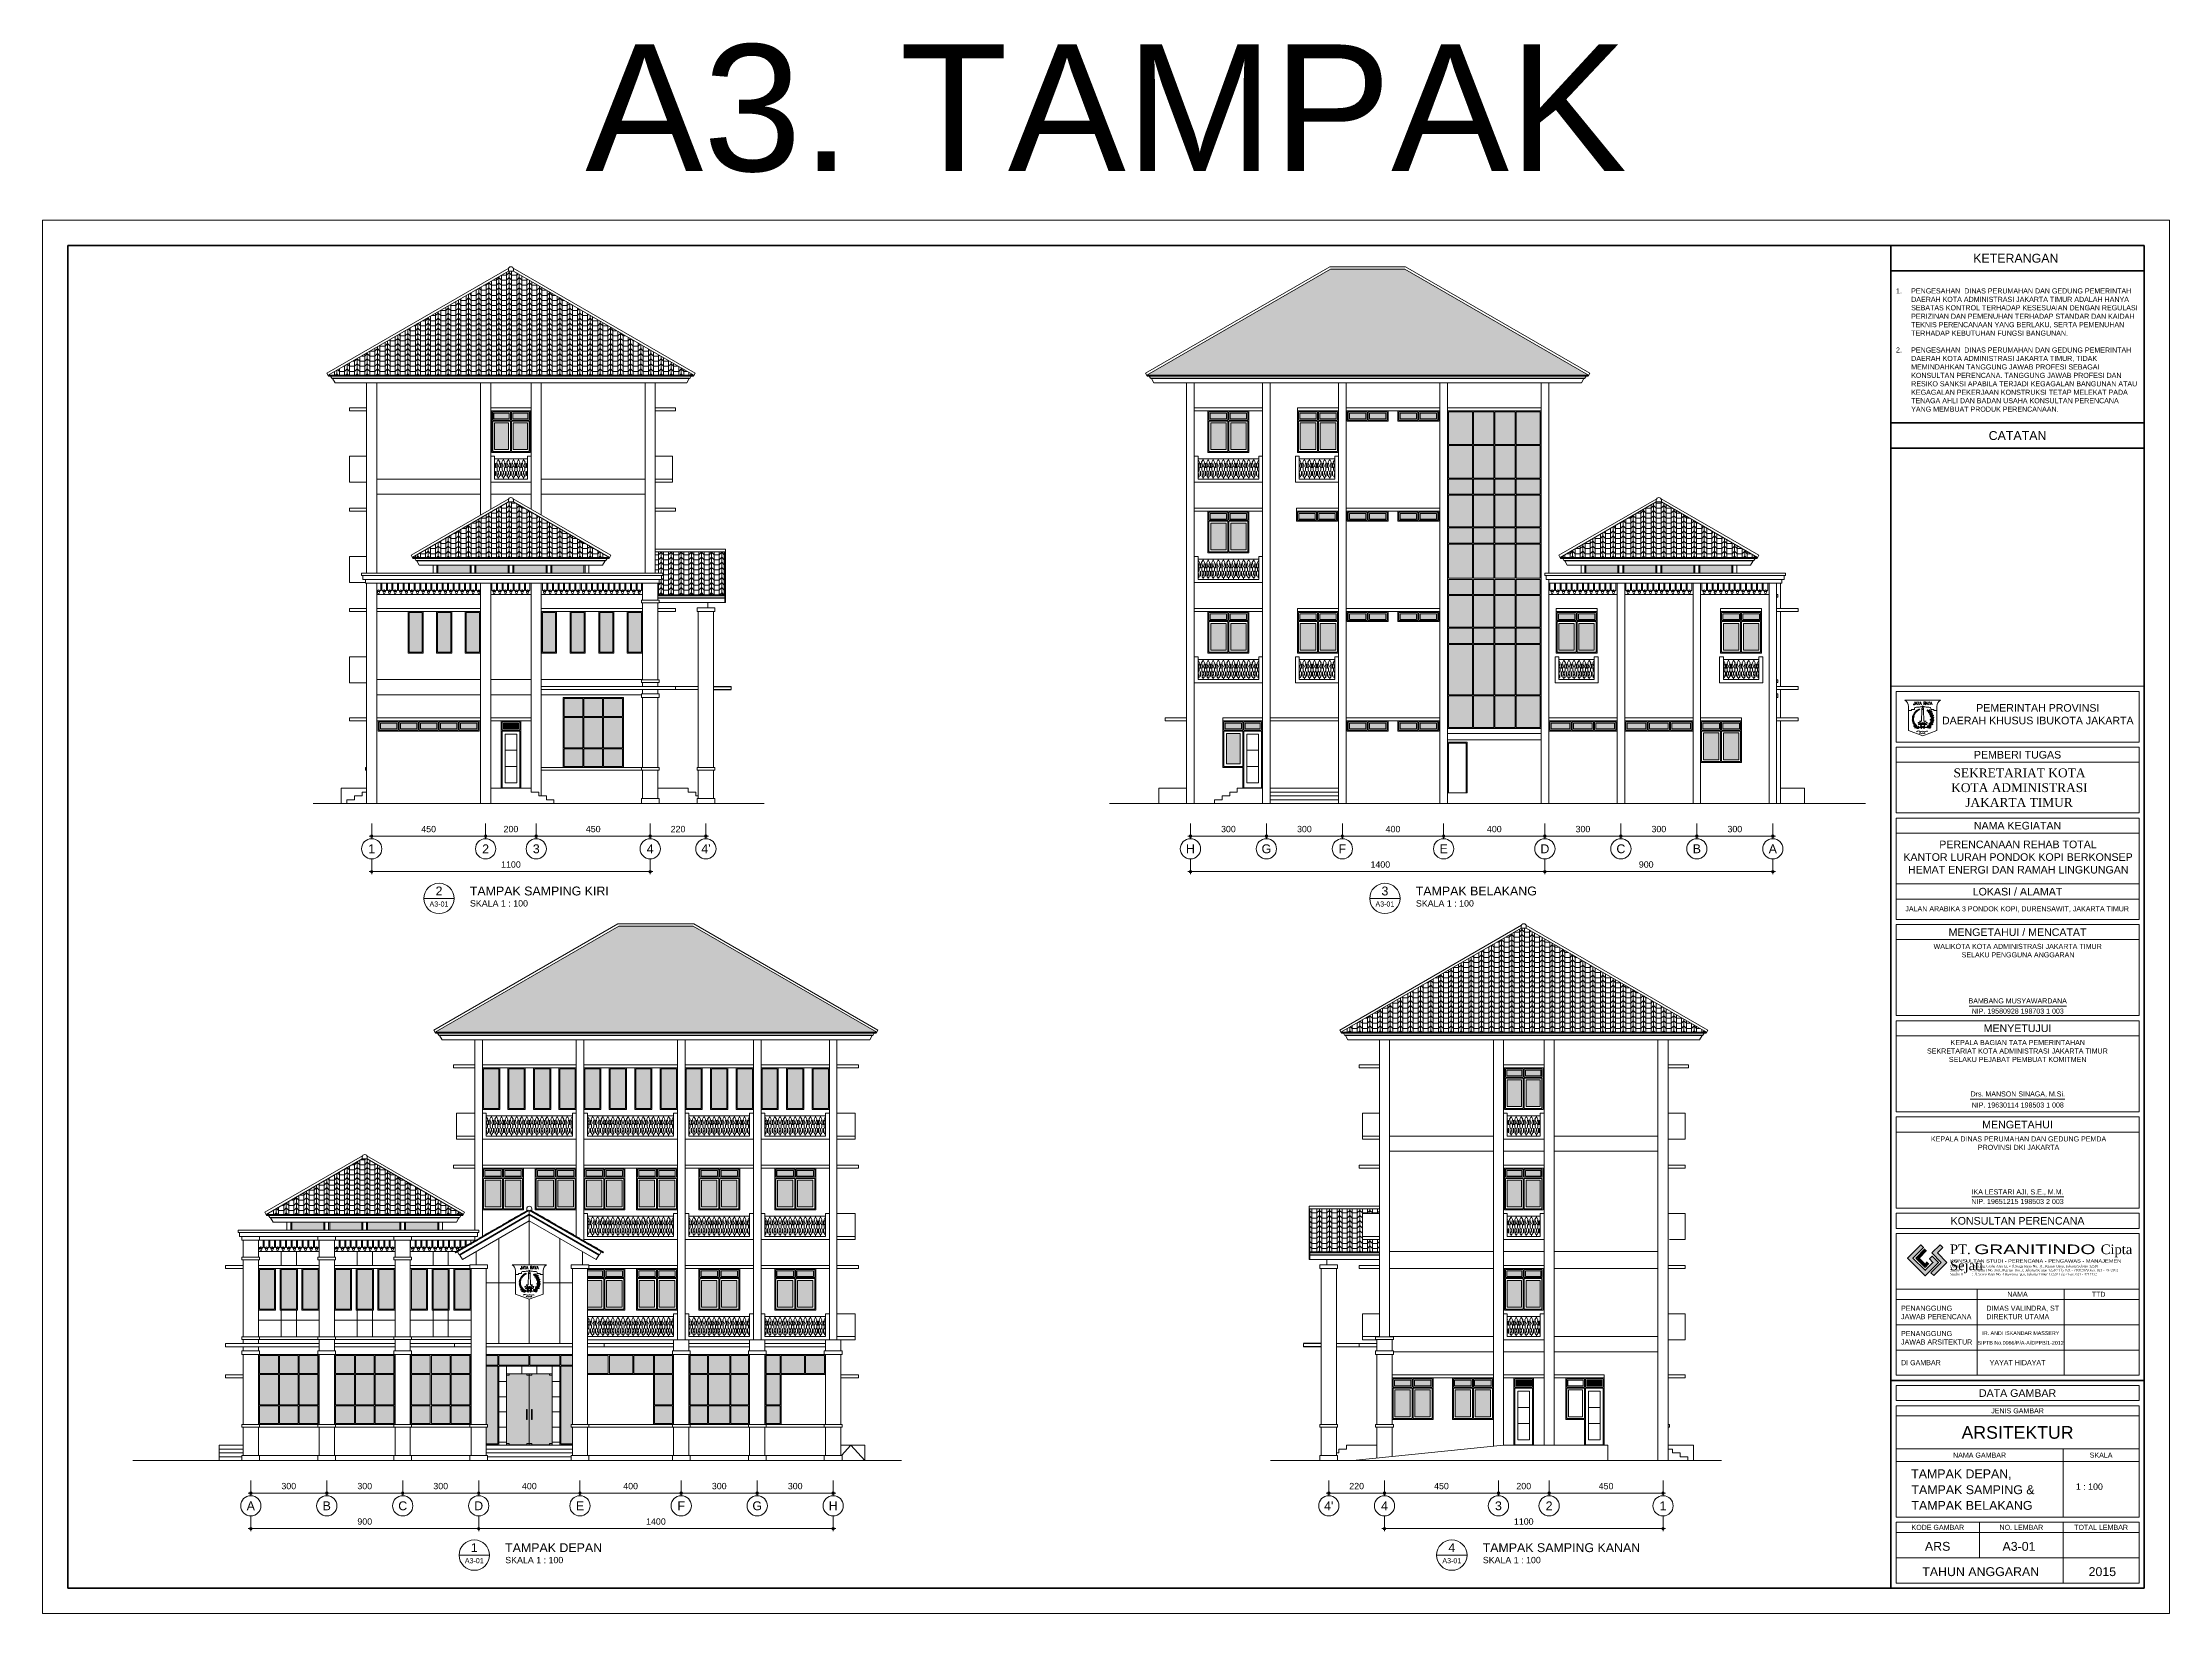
# Model space of a CAD drawing. Header units: millimetres. Extents: x -11 to 1593, y -101 to 195.
# Drawn here: x 1247.2 to 1331.2, y 118 to 180 of the extents above; entities that cross this region are included whole.
import ezdxf
from ezdxf.enums import TextEntityAlignment as Align

# ---------------------------------------------------------------- set-up
doc = ezdxf.new("R2010")
doc.units = ezdxf.units.MM
for name, color, linetype, lineweight in [('ars', 11, 'Continuous', 5), ('blk', 1, 'Continuous', 30), ('GEN', 11, 'Continuous', 5), ('GRS KOP', 1, 'Continuous', 35), ('kap', 71, 'Continuous', 15), ('kop', 7, 'Continuous', 20), ('kus', 63, 'Continuous', 15), ('lan', 7, 'Continuous', 15), ('logo', 7, 'Continuous', 50), ('not', 7, 'Continuous', 20), ('sol kaca', 9, 'Continuous', 0), ('tem', 5, 'Continuous', 20), ('u', 6, 'Continuous', 20)]:
    doc.layers.add(name, color=color, linetype=linetype, lineweight=lineweight)
doc.styles.add('BARU', font='complex.shx')
doc.styles.add('S', font='SIMPLEX', dxfattribs={"width": 1.1})
doc.styles.add('simplek', font='simplex.shx')
doc.styles.get("Standard").update_dxf_attribs({"font": 'ARIALUNI.TTF'})
doc.dimstyles.new('SK100', dxfattribs={"dimtxt": 0.25, "dimasz": 0.1, "dimexe": 0.1, "dimexo": 0, "dimgap": 0.15, "dimtad": 1, "dimdec": 0, "dimlfac": 100, "dimzin": 12, "dimdsep": 46, "dimtxsty": 'Standard', "dimblk": 'BULAT', "dimcen": 0.1, "dimclrd": 256, "dimclre": 256, "dimclrt": 256, "dimadec": 0, "dimazin": 3, "dimtfac": 1, "dimtdec": 0, "dimtofl": 0, "dimtmove": 0, "dimatfit": 3, "dimldrblk": 'BULAT', "dimfxl": 0.18, "dimtolj": 1, "dimtzin": 0, "dimlwd": -1, "dimlwe": -1, "dimarcsym": 0})
pattern_1 = [(90, (1254.3393, 68.03694), (-0.4, 2e-17), []), (90, (1254.4393, 68.03694), (-0.4, 2e-17), []), (90, (1254.5393, 68.03694), (-0.4, 2e-17), []), (45, (1254.33931, 68.03694), (1e-17, 0.2), [0.14142136, -0.4242641]), (135, (1254.53931, 68.03694), (-1e-17, -0.2), [0.14142136, -0.4242641]), (0, (1254.5393, 68.03694), (0, 0.2), [0.2, -0.2])]

msp = doc.modelspace()

# ---------------------------------------------------------------- texts
at = {"layer": 'kop', "color": 5, "style": 'BARU', "width": 0.9}
msp.add_text('JAYA RAYA', height=0.11657, dxfattribs=at).set_placement((1266.4393, 131.65), align=Align.MIDDLE)
at = {"layer": 'not', "insert": (1289.2142, 174.8691), "char_height": 5, "attachment_point": 7, "style": 'simplek'}
msp.add_mtext('\\pi-20.566;{\\f@Arial Unicode MS|b0|i0|c0|p34;A3. TAMPAK}', dxfattribs=at)

# ---------------------------------------------------------------- blocks, each defined once
blk = doc.blocks.new('BULAT')
for p, q in [((-1, 0), (1, 0)), ((0, -1), (0, 1))]:
    blk.add_line(p, q)
blk.add_circle((0, 0), 0.5)
blk = doc.blocks.new('*D37')
at = {"layer": 'Defpoints', "color": 0, "ltscale": 0.15}
for p in [(1272.439, 123.249), (1275.439, 123.249), (1275.439, 122.749)]:
    blk.add_point(p, dxfattribs=at)
at = {"layer": 'u', "ltscale": 0.15}
for p, q in [((1272.439, 123.249), (1272.439, 122.649)), ((1272.539, 122.749), (1275.339, 122.749)), ((1275.439, 123.249), (1275.439, 122.649))]:
    blk.add_line(p, q, dxfattribs=at)
at = {"layer": 'u', "ltscale": 0.15, "xscale": 0.1, "yscale": 0.1, "zscale": 0.1, "rotation": 180}
blk.add_blockref('BULAT', (1272.439, 122.749), dxfattribs=at)
at = {"layer": 'u', "ltscale": 0.15, "xscale": 0.1, "yscale": 0.1, "zscale": 0.1}
blk.add_blockref('BULAT', (1275.439, 122.749), dxfattribs=at)
at = {"layer": 'u', "ltscale": 0.15, "insert": (1273.939, 123.027), "char_height": 0.25, "attachment_point": 5}
blk.add_mtext('\\A1;300', dxfattribs=at)
blk = doc.blocks.new('*D38')
at = {"layer": 'Defpoints', "color": 0, "ltscale": 0.15}
for p in [(1268.439, 123.249), (1272.439, 123.249), (1272.439, 122.749)]:
    blk.add_point(p, dxfattribs=at)
at = {"layer": 'u', "ltscale": 0.15}
for p, q in [((1268.439, 123.249), (1268.439, 122.649)), ((1268.539, 122.749), (1272.339, 122.749)), ((1272.439, 123.249), (1272.439, 122.649))]:
    blk.add_line(p, q, dxfattribs=at)
at = {"layer": 'u', "ltscale": 0.15, "xscale": 0.1, "yscale": 0.1, "zscale": 0.1, "rotation": 180}
blk.add_blockref('BULAT', (1268.439, 122.749), dxfattribs=at)
at = {"layer": 'u', "ltscale": 0.15, "xscale": 0.1, "yscale": 0.1, "zscale": 0.1}
blk.add_blockref('BULAT', (1272.439, 122.749), dxfattribs=at)
at = {"layer": 'u', "ltscale": 0.15, "insert": (1270.439, 123.027), "char_height": 0.25, "attachment_point": 5}
blk.add_mtext('\\A1;400', dxfattribs=at)
blk = doc.blocks.new('*D35')
at = {"layer": 'Defpoints', "color": 0, "ltscale": 0.15}
for p in [(1275.439, 123.249), (1278.439, 123.249), (1278.439, 122.749)]:
    blk.add_point(p, dxfattribs=at)
at = {"layer": 'u', "ltscale": 0.15}
for p, q in [((1275.439, 123.249), (1275.439, 122.649)), ((1275.539, 122.749), (1278.339, 122.749)), ((1278.439, 123.249), (1278.439, 122.649))]:
    blk.add_line(p, q, dxfattribs=at)
at = {"layer": 'u', "ltscale": 0.15, "xscale": 0.1, "yscale": 0.1, "zscale": 0.1, "rotation": 180}
blk.add_blockref('BULAT', (1275.439, 122.749), dxfattribs=at)
at = {"layer": 'u', "ltscale": 0.15, "xscale": 0.1, "yscale": 0.1, "zscale": 0.1}
blk.add_blockref('BULAT', (1278.439, 122.749), dxfattribs=at)
at = {"layer": 'u', "ltscale": 0.15, "insert": (1276.939, 123.027), "char_height": 0.25, "attachment_point": 5}
blk.add_mtext('\\A1;300', dxfattribs=at)
blk = doc.blocks.new('*D36')
at = {"layer": 'Defpoints', "color": 0, "ltscale": 0.15}
for p in [(1264.439, 121.849), (1278.439, 121.849), (1278.439, 121.349)]:
    blk.add_point(p, dxfattribs=at)
at = {"layer": 'u', "ltscale": 0.15}
for p, q in [((1264.439, 121.849), (1264.439, 121.249)), ((1278.439, 121.849), (1278.439, 121.249)), ((1264.539, 121.349), (1278.339, 121.349))]:
    blk.add_line(p, q, dxfattribs=at)
at = {"layer": 'u', "ltscale": 0.15, "xscale": 0.1, "yscale": 0.1, "zscale": 0.1, "rotation": 180}
blk.add_blockref('BULAT', (1264.439, 121.349), dxfattribs=at)
at = {"layer": 'u', "ltscale": 0.15, "xscale": 0.1, "yscale": 0.1, "zscale": 0.1}
blk.add_blockref('BULAT', (1278.439, 121.349), dxfattribs=at)
at = {"layer": 'u', "ltscale": 0.15, "insert": (1271.439, 121.627), "char_height": 0.25, "attachment_point": 5}
blk.add_mtext('\\A1;1400', dxfattribs=at)
blk = doc.blocks.new('*D39')
at = {"layer": 'Defpoints', "color": 0, "ltscale": 0.15}
for p in [(1264.439, 123.249), (1268.439, 123.249), (1268.439, 122.749)]:
    blk.add_point(p, dxfattribs=at)
at = {"layer": 'u', "ltscale": 0.15}
for p, q in [((1264.439, 123.249), (1264.439, 122.649)), ((1264.539, 122.749), (1268.339, 122.749)), ((1268.439, 123.249), (1268.439, 122.649))]:
    blk.add_line(p, q, dxfattribs=at)
at = {"layer": 'u', "ltscale": 0.15, "xscale": 0.1, "yscale": 0.1, "zscale": 0.1, "rotation": 180}
blk.add_blockref('BULAT', (1264.439, 122.749), dxfattribs=at)
at = {"layer": 'u', "ltscale": 0.15, "xscale": 0.1, "yscale": 0.1, "zscale": 0.1}
blk.add_blockref('BULAT', (1268.439, 122.749), dxfattribs=at)
at = {"layer": 'u', "ltscale": 0.15, "insert": (1266.439, 123.027), "char_height": 0.25, "attachment_point": 5}
blk.add_mtext('\\A1;400', dxfattribs=at)
blk = doc.blocks.new('*D40')
at = {"layer": 'Defpoints', "color": 0, "ltscale": 0.15}
for p in [(1261.439, 123.249), (1264.439, 123.249), (1264.439, 122.749)]:
    blk.add_point(p, dxfattribs=at)
at = {"layer": 'u', "ltscale": 0.15}
for p, q in [((1261.439, 123.249), (1261.439, 122.649)), ((1261.539, 122.749), (1264.339, 122.749)), ((1264.439, 123.249), (1264.439, 122.649))]:
    blk.add_line(p, q, dxfattribs=at)
at = {"layer": 'u', "ltscale": 0.15, "xscale": 0.1, "yscale": 0.1, "zscale": 0.1, "rotation": 180}
blk.add_blockref('BULAT', (1261.439, 122.749), dxfattribs=at)
at = {"layer": 'u', "ltscale": 0.15, "xscale": 0.1, "yscale": 0.1, "zscale": 0.1}
blk.add_blockref('BULAT', (1264.439, 122.749), dxfattribs=at)
at = {"layer": 'u', "ltscale": 0.15, "insert": (1262.939, 123.027), "char_height": 0.25, "attachment_point": 5}
blk.add_mtext('\\A1;300', dxfattribs=at)
blk = doc.blocks.new('*D41')
at = {"layer": 'Defpoints', "color": 0, "ltscale": 0.15}
for p in [(1258.439, 123.249), (1261.439, 123.249), (1261.439, 122.749)]:
    blk.add_point(p, dxfattribs=at)
at = {"layer": 'u', "ltscale": 0.15}
for p, q in [((1258.439, 123.249), (1258.439, 122.649)), ((1258.539, 122.749), (1261.339, 122.749)), ((1261.439, 123.249), (1261.439, 122.649))]:
    blk.add_line(p, q, dxfattribs=at)
at = {"layer": 'u', "ltscale": 0.15, "xscale": 0.1, "yscale": 0.1, "zscale": 0.1, "rotation": 180}
blk.add_blockref('BULAT', (1258.439, 122.749), dxfattribs=at)
at = {"layer": 'u', "ltscale": 0.15, "xscale": 0.1, "yscale": 0.1, "zscale": 0.1}
blk.add_blockref('BULAT', (1261.439, 122.749), dxfattribs=at)
at = {"layer": 'u', "ltscale": 0.15, "insert": (1259.939, 123.027), "char_height": 0.25, "attachment_point": 5}
blk.add_mtext('\\A1;300', dxfattribs=at)
blk = doc.blocks.new('*D42')
at = {"layer": 'Defpoints', "color": 0, "ltscale": 0.15}
for p in [(1255.439, 123.249), (1258.439, 123.249), (1258.439, 122.749)]:
    blk.add_point(p, dxfattribs=at)
at = {"layer": 'u', "ltscale": 0.15}
for p, q in [((1255.439, 123.249), (1255.439, 122.649)), ((1255.539, 122.749), (1258.339, 122.749)), ((1258.439, 123.249), (1258.439, 122.649))]:
    blk.add_line(p, q, dxfattribs=at)
at = {"layer": 'u', "ltscale": 0.15, "xscale": 0.1, "yscale": 0.1, "zscale": 0.1, "rotation": 180}
blk.add_blockref('BULAT', (1255.439, 122.749), dxfattribs=at)
at = {"layer": 'u', "ltscale": 0.15, "xscale": 0.1, "yscale": 0.1, "zscale": 0.1}
blk.add_blockref('BULAT', (1258.439, 122.749), dxfattribs=at)
at = {"layer": 'u', "ltscale": 0.15, "insert": (1256.939, 123.027), "char_height": 0.25, "attachment_point": 5}
blk.add_mtext('\\A1;300', dxfattribs=at)
blk = doc.blocks.new('*D43')
at = {"layer": 'Defpoints', "color": 0, "ltscale": 0.15}
for p in [(1255.439, 121.849), (1264.439, 121.849), (1264.439, 121.349)]:
    blk.add_point(p, dxfattribs=at)
at = {"layer": 'u', "ltscale": 0.15}
for p, q in [((1255.439, 121.849), (1255.439, 121.249)), ((1264.439, 121.849), (1264.439, 121.249)), ((1255.539, 121.349), (1264.339, 121.349))]:
    blk.add_line(p, q, dxfattribs=at)
at = {"layer": 'u', "ltscale": 0.15, "xscale": 0.1, "yscale": 0.1, "zscale": 0.1, "rotation": 180}
blk.add_blockref('BULAT', (1255.439, 121.349), dxfattribs=at)
at = {"layer": 'u', "ltscale": 0.15, "xscale": 0.1, "yscale": 0.1, "zscale": 0.1}
blk.add_blockref('BULAT', (1264.439, 121.349), dxfattribs=at)
at = {"layer": 'u', "ltscale": 0.15, "insert": (1259.939, 121.627), "char_height": 0.25, "attachment_point": 5}
blk.add_mtext('\\A1;900', dxfattribs=at)
blk = doc.blocks.new('NAV')
blk.add_circle((0, -0.4), 0.4)
at = {"style": 'S', "width": 0.75, "flags": 4}
blk.add_attdef('AV', text='', height=0.3, dxfattribs=at).set_placement((0, -0.4), align=Align.MIDDLE)
blk = doc.blocks.new('*D46')
at = {"layer": 'Defpoints', "color": 0, "ltscale": 0.15}
for p in [(1295.549, 149.186), (1295.549, 148.686), (1298.549, 149.186)]:
    blk.add_point(p, dxfattribs=at)
at = {"layer": 'u', "ltscale": 0.15}
for p, q in [((1295.549, 149.186), (1295.549, 148.586)), ((1298.449, 148.686), (1295.649, 148.686)), ((1298.549, 149.186), (1298.549, 148.586))]:
    blk.add_line(p, q, dxfattribs=at)
at = {"layer": 'u', "ltscale": 0.15, "xscale": 0.1, "yscale": 0.1, "zscale": 0.1, "rotation": 180}
blk.add_blockref('BULAT', (1295.549, 148.686), dxfattribs=at)
at = {"layer": 'u', "ltscale": 0.15, "xscale": 0.1, "yscale": 0.1, "zscale": 0.1}
blk.add_blockref('BULAT', (1298.549, 148.686), dxfattribs=at)
at = {"layer": 'u', "ltscale": 0.15, "insert": (1297.049, 148.964), "char_height": 0.25, "attachment_point": 5}
blk.add_mtext('\\A1;300', dxfattribs=at)
blk = doc.blocks.new('*D47')
at = {"layer": 'Defpoints', "color": 0, "ltscale": 0.15}
for p in [(1298.549, 149.186), (1298.549, 148.686), (1302.549, 149.186)]:
    blk.add_point(p, dxfattribs=at)
at = {"layer": 'u', "ltscale": 0.15}
for p, q in [((1298.549, 149.186), (1298.549, 148.586)), ((1302.449, 148.686), (1298.649, 148.686)), ((1302.549, 149.186), (1302.549, 148.586))]:
    blk.add_line(p, q, dxfattribs=at)
at = {"layer": 'u', "ltscale": 0.15, "xscale": 0.1, "yscale": 0.1, "zscale": 0.1, "rotation": 180}
blk.add_blockref('BULAT', (1298.549, 148.686), dxfattribs=at)
at = {"layer": 'u', "ltscale": 0.15, "xscale": 0.1, "yscale": 0.1, "zscale": 0.1}
blk.add_blockref('BULAT', (1302.549, 148.686), dxfattribs=at)
at = {"layer": 'u', "ltscale": 0.15, "insert": (1300.549, 148.964), "char_height": 0.25, "attachment_point": 5}
blk.add_mtext('\\A1;400', dxfattribs=at)
blk = doc.blocks.new('*D48')
at = {"layer": 'Defpoints', "color": 0, "ltscale": 0.15}
for p in [(1292.549, 149.186), (1292.549, 148.686), (1295.549, 149.186)]:
    blk.add_point(p, dxfattribs=at)
at = {"layer": 'u', "ltscale": 0.15}
for p, q in [((1292.549, 149.186), (1292.549, 148.586)), ((1295.449, 148.686), (1292.649, 148.686)), ((1295.549, 149.186), (1295.549, 148.586))]:
    blk.add_line(p, q, dxfattribs=at)
at = {"layer": 'u', "ltscale": 0.15, "xscale": 0.1, "yscale": 0.1, "zscale": 0.1, "rotation": 180}
blk.add_blockref('BULAT', (1292.549, 148.686), dxfattribs=at)
at = {"layer": 'u', "ltscale": 0.15, "xscale": 0.1, "yscale": 0.1, "zscale": 0.1}
blk.add_blockref('BULAT', (1295.549, 148.686), dxfattribs=at)
at = {"layer": 'u', "ltscale": 0.15, "insert": (1294.049, 148.964), "char_height": 0.25, "attachment_point": 5}
blk.add_mtext('\\A1;300', dxfattribs=at)
blk = doc.blocks.new('*D49')
at = {"layer": 'Defpoints', "color": 0, "ltscale": 0.15}
for p in [(1292.549, 147.786), (1292.549, 147.286), (1306.549, 147.786)]:
    blk.add_point(p, dxfattribs=at)
at = {"layer": 'u', "ltscale": 0.15}
for p, q in [((1292.549, 147.786), (1292.549, 147.186)), ((1306.449, 147.286), (1292.649, 147.286)), ((1306.549, 147.786), (1306.549, 147.186))]:
    blk.add_line(p, q, dxfattribs=at)
at = {"layer": 'u', "ltscale": 0.15, "xscale": 0.1, "yscale": 0.1, "zscale": 0.1, "rotation": 180}
blk.add_blockref('BULAT', (1292.549, 147.286), dxfattribs=at)
at = {"layer": 'u', "ltscale": 0.15, "xscale": 0.1, "yscale": 0.1, "zscale": 0.1}
blk.add_blockref('BULAT', (1306.549, 147.286), dxfattribs=at)
at = {"layer": 'u', "ltscale": 0.15, "insert": (1300.049, 147.564), "char_height": 0.25, "attachment_point": 5}
blk.add_mtext('\\A1;1400', dxfattribs=at)
blk = doc.blocks.new('*D50')
at = {"layer": 'Defpoints', "color": 0, "ltscale": 0.15}
for p in [(1302.549, 149.186), (1302.549, 148.686), (1306.549, 149.186)]:
    blk.add_point(p, dxfattribs=at)
at = {"layer": 'u', "ltscale": 0.15}
for p, q in [((1302.549, 149.186), (1302.549, 148.586)), ((1306.449, 148.686), (1302.649, 148.686)), ((1306.549, 149.186), (1306.549, 148.586))]:
    blk.add_line(p, q, dxfattribs=at)
at = {"layer": 'u', "ltscale": 0.15, "xscale": 0.1, "yscale": 0.1, "zscale": 0.1, "rotation": 180}
blk.add_blockref('BULAT', (1302.549, 148.686), dxfattribs=at)
at = {"layer": 'u', "ltscale": 0.15, "xscale": 0.1, "yscale": 0.1, "zscale": 0.1}
blk.add_blockref('BULAT', (1306.549, 148.686), dxfattribs=at)
at = {"layer": 'u', "ltscale": 0.15, "insert": (1304.549, 148.964), "char_height": 0.25, "attachment_point": 5}
blk.add_mtext('\\A1;400', dxfattribs=at)
blk = doc.blocks.new('*D51')
at = {"layer": 'Defpoints', "color": 0, "ltscale": 0.15}
for p in [(1306.549, 149.186), (1306.549, 148.686), (1309.549, 149.186)]:
    blk.add_point(p, dxfattribs=at)
at = {"layer": 'u', "ltscale": 0.15}
for p, q in [((1306.549, 149.186), (1306.549, 148.586)), ((1309.449, 148.686), (1306.649, 148.686)), ((1309.549, 149.186), (1309.549, 148.586))]:
    blk.add_line(p, q, dxfattribs=at)
at = {"layer": 'u', "ltscale": 0.15, "xscale": 0.1, "yscale": 0.1, "zscale": 0.1, "rotation": 180}
blk.add_blockref('BULAT', (1306.549, 148.686), dxfattribs=at)
at = {"layer": 'u', "ltscale": 0.15, "xscale": 0.1, "yscale": 0.1, "zscale": 0.1}
blk.add_blockref('BULAT', (1309.549, 148.686), dxfattribs=at)
at = {"layer": 'u', "ltscale": 0.15, "insert": (1308.049, 148.964), "char_height": 0.25, "attachment_point": 5}
blk.add_mtext('\\A1;300', dxfattribs=at)
blk = doc.blocks.new('*D52')
at = {"layer": 'Defpoints', "color": 0, "ltscale": 0.15}
for p in [(1309.549, 149.186), (1309.549, 148.686), (1312.549, 149.186)]:
    blk.add_point(p, dxfattribs=at)
at = {"layer": 'u', "ltscale": 0.15}
for p, q in [((1309.549, 149.186), (1309.549, 148.586)), ((1312.449, 148.686), (1309.649, 148.686)), ((1312.549, 149.186), (1312.549, 148.586))]:
    blk.add_line(p, q, dxfattribs=at)
at = {"layer": 'u', "ltscale": 0.15, "xscale": 0.1, "yscale": 0.1, "zscale": 0.1, "rotation": 180}
blk.add_blockref('BULAT', (1309.549, 148.686), dxfattribs=at)
at = {"layer": 'u', "ltscale": 0.15, "xscale": 0.1, "yscale": 0.1, "zscale": 0.1}
blk.add_blockref('BULAT', (1312.549, 148.686), dxfattribs=at)
at = {"layer": 'u', "ltscale": 0.15, "insert": (1311.049, 148.964), "char_height": 0.25, "attachment_point": 5}
blk.add_mtext('\\A1;300', dxfattribs=at)
blk = doc.blocks.new('*D53')
at = {"layer": 'Defpoints', "color": 0, "ltscale": 0.15}
for p in [(1312.549, 149.186), (1312.549, 148.686), (1315.549, 149.186)]:
    blk.add_point(p, dxfattribs=at)
at = {"layer": 'u', "ltscale": 0.15}
for p, q in [((1312.549, 149.186), (1312.549, 148.586)), ((1315.449, 148.686), (1312.649, 148.686)), ((1315.549, 149.186), (1315.549, 148.586))]:
    blk.add_line(p, q, dxfattribs=at)
at = {"layer": 'u', "ltscale": 0.15, "xscale": 0.1, "yscale": 0.1, "zscale": 0.1, "rotation": 180}
blk.add_blockref('BULAT', (1312.549, 148.686), dxfattribs=at)
at = {"layer": 'u', "ltscale": 0.15, "xscale": 0.1, "yscale": 0.1, "zscale": 0.1}
blk.add_blockref('BULAT', (1315.549, 148.686), dxfattribs=at)
at = {"layer": 'u', "ltscale": 0.15, "insert": (1314.049, 148.964), "char_height": 0.25, "attachment_point": 5}
blk.add_mtext('\\A1;300', dxfattribs=at)
blk = doc.blocks.new('*D54')
at = {"layer": 'Defpoints', "color": 0, "ltscale": 0.15}
for p in [(1306.549, 147.786), (1306.549, 147.286), (1315.549, 147.786)]:
    blk.add_point(p, dxfattribs=at)
at = {"layer": 'u', "ltscale": 0.15}
for p, q in [((1306.549, 147.786), (1306.549, 147.186)), ((1315.449, 147.286), (1306.649, 147.286)), ((1315.549, 147.786), (1315.549, 147.186))]:
    blk.add_line(p, q, dxfattribs=at)
at = {"layer": 'u', "ltscale": 0.15, "xscale": 0.1, "yscale": 0.1, "zscale": 0.1, "rotation": 180}
blk.add_blockref('BULAT', (1306.549, 147.286), dxfattribs=at)
at = {"layer": 'u', "ltscale": 0.15, "xscale": 0.1, "yscale": 0.1, "zscale": 0.1}
blk.add_blockref('BULAT', (1315.549, 147.286), dxfattribs=at)
at = {"layer": 'u', "ltscale": 0.15, "insert": (1310.549, 147.564), "char_height": 0.25, "attachment_point": 5}
blk.add_mtext('\\A1;900', dxfattribs=at)
blk = doc.blocks.new('Ndtpd')
blk.add_line((0.75, 0), (-0.75, 0))
blk.add_circle((0, 0), 0.747)
at = {"flags": 4}
for tag, height, p in [('NO', 0.5, (0, 0.15)), ('NOLBR', 0.3, (0, -0.4))]:
    blk.add_attdef(tag, text='', height=height, dxfattribs=at).set_placement(p, align=Align.CENTER)
for tag, p, height in [('NDTPD', (1.52, 0.15), 0.5), ('SKALA', (1.52, -0.4), 0.3)]:
    blk.add_attdef(tag, p, '', height=height, dxfattribs=at)
blk = doc.blocks.new('*D55')
at = {"layer": 'Defpoints', "color": 0, "ltscale": 0.15}
for p in [(1264.713, 149.186), (1266.713, 149.186), (1266.713, 148.686)]:
    blk.add_point(p, dxfattribs=at)
at = {"layer": 'u', "ltscale": 0.15}
for p, q in [((1264.713, 149.186), (1264.713, 148.586)), ((1264.813, 148.686), (1266.613, 148.686)), ((1266.713, 149.186), (1266.713, 148.586))]:
    blk.add_line(p, q, dxfattribs=at)
at = {"layer": 'u', "ltscale": 0.15, "xscale": 0.1, "yscale": 0.1, "zscale": 0.1, "rotation": 180}
blk.add_blockref('BULAT', (1264.713, 148.686), dxfattribs=at)
at = {"layer": 'u', "ltscale": 0.15, "xscale": 0.1, "yscale": 0.1, "zscale": 0.1}
blk.add_blockref('BULAT', (1266.713, 148.686), dxfattribs=at)
at = {"layer": 'u', "ltscale": 0.15, "insert": (1265.713, 148.964), "char_height": 0.25, "attachment_point": 5}
blk.add_mtext('\\A1;200', dxfattribs=at)
blk = doc.blocks.new('*D56')
at = {"layer": 'Defpoints', "color": 0, "ltscale": 0.15}
for p in [(1260.213, 149.186), (1264.713, 149.186), (1264.713, 148.686)]:
    blk.add_point(p, dxfattribs=at)
at = {"layer": 'u', "ltscale": 0.15}
for p, q in [((1260.213, 149.186), (1260.213, 148.586)), ((1260.313, 148.686), (1264.613, 148.686)), ((1264.713, 149.186), (1264.713, 148.586))]:
    blk.add_line(p, q, dxfattribs=at)
at = {"layer": 'u', "ltscale": 0.15, "xscale": 0.1, "yscale": 0.1, "zscale": 0.1, "rotation": 180}
blk.add_blockref('BULAT', (1260.213, 148.686), dxfattribs=at)
at = {"layer": 'u', "ltscale": 0.15, "xscale": 0.1, "yscale": 0.1, "zscale": 0.1}
blk.add_blockref('BULAT', (1264.713, 148.686), dxfattribs=at)
at = {"layer": 'u', "ltscale": 0.15, "insert": (1262.463, 148.964), "char_height": 0.25, "attachment_point": 5}
blk.add_mtext('\\A1;450', dxfattribs=at)
blk = doc.blocks.new('*D57')
at = {"layer": 'Defpoints', "color": 0, "ltscale": 0.15}
for p in [(1266.713, 149.186), (1271.213, 149.186), (1271.213, 148.686)]:
    blk.add_point(p, dxfattribs=at)
at = {"layer": 'u', "ltscale": 0.15}
for p, q in [((1266.713, 149.186), (1266.713, 148.586)), ((1266.813, 148.686), (1271.113, 148.686)), ((1271.213, 149.186), (1271.213, 148.586))]:
    blk.add_line(p, q, dxfattribs=at)
at = {"layer": 'u', "ltscale": 0.15, "xscale": 0.1, "yscale": 0.1, "zscale": 0.1, "rotation": 180}
blk.add_blockref('BULAT', (1266.713, 148.686), dxfattribs=at)
at = {"layer": 'u', "ltscale": 0.15, "xscale": 0.1, "yscale": 0.1, "zscale": 0.1}
blk.add_blockref('BULAT', (1271.213, 148.686), dxfattribs=at)
at = {"layer": 'u', "ltscale": 0.15, "insert": (1268.963, 148.964), "char_height": 0.25, "attachment_point": 5}
blk.add_mtext('\\A1;450', dxfattribs=at)
blk = doc.blocks.new('*D58')
at = {"layer": 'Defpoints', "color": 0, "ltscale": 0.15}
for p in [(1260.213, 147.786), (1271.213, 147.786), (1271.213, 147.286)]:
    blk.add_point(p, dxfattribs=at)
at = {"layer": 'u', "ltscale": 0.15}
for p, q in [((1260.213, 147.786), (1260.213, 147.186)), ((1260.313, 147.286), (1271.113, 147.286)), ((1271.213, 147.786), (1271.213, 147.186))]:
    blk.add_line(p, q, dxfattribs=at)
at = {"layer": 'u', "ltscale": 0.15, "xscale": 0.1, "yscale": 0.1, "zscale": 0.1, "rotation": 180}
blk.add_blockref('BULAT', (1260.213, 147.286), dxfattribs=at)
at = {"layer": 'u', "ltscale": 0.15, "xscale": 0.1, "yscale": 0.1, "zscale": 0.1}
blk.add_blockref('BULAT', (1271.213, 147.286), dxfattribs=at)
at = {"layer": 'u', "ltscale": 0.15, "insert": (1265.713, 147.564), "char_height": 0.25, "attachment_point": 5}
blk.add_mtext('\\A1;1100', dxfattribs=at)
blk = doc.blocks.new('*D62')
at = {"layer": 'Defpoints', "color": 0, "ltscale": 0.15}
for p in [(1271.213, 149.186), (1273.413, 149.186), (1273.413, 148.686)]:
    blk.add_point(p, dxfattribs=at)
at = {"layer": 'u', "ltscale": 0.15}
for p, q in [((1271.213, 149.186), (1271.213, 148.586)), ((1271.313, 148.686), (1273.313, 148.686)), ((1273.413, 149.186), (1273.413, 148.586))]:
    blk.add_line(p, q, dxfattribs=at)
at = {"layer": 'u', "ltscale": 0.15, "xscale": 0.1, "yscale": 0.1, "zscale": 0.1, "rotation": 180}
blk.add_blockref('BULAT', (1271.213, 148.686), dxfattribs=at)
at = {"layer": 'u', "ltscale": 0.15, "xscale": 0.1, "yscale": 0.1, "zscale": 0.1}
blk.add_blockref('BULAT', (1273.413, 148.686), dxfattribs=at)
at = {"layer": 'u', "ltscale": 0.15, "insert": (1272.313, 148.964), "char_height": 0.25, "attachment_point": 5}
blk.add_mtext('\\A1;220', dxfattribs=at)
blk = doc.blocks.new('*D63')
at = {"layer": 'Defpoints', "color": 0, "ltscale": 0.15}
for p in [(1304.713, 123.249), (1304.713, 122.749), (1306.713, 123.249)]:
    blk.add_point(p, dxfattribs=at)
at = {"layer": 'u', "ltscale": 0.15}
for p, q in [((1304.713, 123.249), (1304.713, 122.649)), ((1306.613, 122.749), (1304.813, 122.749)), ((1306.713, 123.249), (1306.713, 122.649))]:
    blk.add_line(p, q, dxfattribs=at)
at = {"layer": 'u', "ltscale": 0.15, "xscale": 0.1, "yscale": 0.1, "zscale": 0.1, "rotation": 180}
blk.add_blockref('BULAT', (1304.713, 122.749), dxfattribs=at)
at = {"layer": 'u', "ltscale": 0.15, "xscale": 0.1, "yscale": 0.1, "zscale": 0.1}
blk.add_blockref('BULAT', (1306.713, 122.749), dxfattribs=at)
at = {"layer": 'u', "ltscale": 0.15, "insert": (1305.713, 123.027), "char_height": 0.25, "attachment_point": 5}
blk.add_mtext('\\A1;200', dxfattribs=at)
blk = doc.blocks.new('*D64')
at = {"layer": 'Defpoints', "color": 0, "ltscale": 0.15}
for p in [(1306.713, 123.249), (1306.713, 122.749), (1311.213, 123.249)]:
    blk.add_point(p, dxfattribs=at)
at = {"layer": 'u', "ltscale": 0.15}
for p, q in [((1306.713, 123.249), (1306.713, 122.649)), ((1311.113, 122.749), (1306.813, 122.749)), ((1311.213, 123.249), (1311.213, 122.649))]:
    blk.add_line(p, q, dxfattribs=at)
at = {"layer": 'u', "ltscale": 0.15, "xscale": 0.1, "yscale": 0.1, "zscale": 0.1, "rotation": 180}
blk.add_blockref('BULAT', (1306.713, 122.749), dxfattribs=at)
at = {"layer": 'u', "ltscale": 0.15, "xscale": 0.1, "yscale": 0.1, "zscale": 0.1}
blk.add_blockref('BULAT', (1311.213, 122.749), dxfattribs=at)
at = {"layer": 'u', "ltscale": 0.15, "insert": (1308.963, 123.027), "char_height": 0.25, "attachment_point": 5}
blk.add_mtext('\\A1;450', dxfattribs=at)
blk = doc.blocks.new('*D65')
at = {"layer": 'Defpoints', "color": 0, "ltscale": 0.15}
for p in [(1300.213, 123.249), (1300.213, 122.749), (1304.713, 123.249)]:
    blk.add_point(p, dxfattribs=at)
at = {"layer": 'u', "ltscale": 0.15}
for p, q in [((1300.213, 123.249), (1300.213, 122.649)), ((1304.613, 122.749), (1300.313, 122.749)), ((1304.713, 123.249), (1304.713, 122.649))]:
    blk.add_line(p, q, dxfattribs=at)
at = {"layer": 'u', "ltscale": 0.15, "xscale": 0.1, "yscale": 0.1, "zscale": 0.1, "rotation": 180}
blk.add_blockref('BULAT', (1300.213, 122.749), dxfattribs=at)
at = {"layer": 'u', "ltscale": 0.15, "xscale": 0.1, "yscale": 0.1, "zscale": 0.1}
blk.add_blockref('BULAT', (1304.713, 122.749), dxfattribs=at)
at = {"layer": 'u', "ltscale": 0.15, "insert": (1302.463, 123.027), "char_height": 0.25, "attachment_point": 5}
blk.add_mtext('\\A1;450', dxfattribs=at)
blk = doc.blocks.new('*D66')
at = {"layer": 'Defpoints', "color": 0, "ltscale": 0.15}
for p in [(1300.213, 121.849), (1311.213, 121.849), (1300.213, 121.349)]:
    blk.add_point(p, dxfattribs=at)
at = {"layer": 'u', "ltscale": 0.15}
for p, q in [((1300.213, 121.849), (1300.213, 121.249)), ((1311.213, 121.849), (1311.213, 121.249)), ((1311.113, 121.349), (1300.313, 121.349))]:
    blk.add_line(p, q, dxfattribs=at)
at = {"layer": 'u', "ltscale": 0.15, "xscale": 0.1, "yscale": 0.1, "zscale": 0.1, "rotation": 180}
blk.add_blockref('BULAT', (1300.213, 121.349), dxfattribs=at)
at = {"layer": 'u', "ltscale": 0.15, "xscale": 0.1, "yscale": 0.1, "zscale": 0.1}
blk.add_blockref('BULAT', (1311.213, 121.349), dxfattribs=at)
at = {"layer": 'u', "ltscale": 0.15, "insert": (1305.713, 121.627), "char_height": 0.25, "attachment_point": 5}
blk.add_mtext('\\A1;1100', dxfattribs=at)
blk = doc.blocks.new('*D67')
at = {"layer": 'Defpoints', "color": 0, "ltscale": 0.15}
for p in [(1298.013, 123.249), (1298.013, 122.749), (1300.213, 123.249)]:
    blk.add_point(p, dxfattribs=at)
at = {"layer": 'u', "ltscale": 0.15}
for p, q in [((1298.013, 123.249), (1298.013, 122.649)), ((1300.113, 122.749), (1298.113, 122.749)), ((1300.213, 123.249), (1300.213, 122.649))]:
    blk.add_line(p, q, dxfattribs=at)
at = {"layer": 'u', "ltscale": 0.15, "xscale": 0.1, "yscale": 0.1, "zscale": 0.1, "rotation": 180}
blk.add_blockref('BULAT', (1298.013, 122.749), dxfattribs=at)
at = {"layer": 'u', "ltscale": 0.15, "xscale": 0.1, "yscale": 0.1, "zscale": 0.1}
blk.add_blockref('BULAT', (1300.213, 122.749), dxfattribs=at)
at = {"layer": 'u', "ltscale": 0.15, "insert": (1299.113, 123.027), "char_height": 0.25, "attachment_point": 5}
blk.add_mtext('\\A1;220', dxfattribs=at)
blk = doc.blocks.new('logo granitindo baru')
at = {"layer": 'logo'}
for points in [[(1.03, 1.463), (0.916, 1.574), (0.366, 1.024), (1.1, 0.289), (1.652, 0.843), (1.392, 1.098), (1.281, 0.987), (1.423, 0.84), (1.102, 0.519), (0.594, 1.025)], [(1.721, 1.576), (1.381, 1.236), (1.771, 0.842), (1.341, 0.407), (1.454, 0.294), (2.001, 0.844), (1.609, 1.237), (1.835, 1.464)]]:
    blk.add_hatch(color=8, dxfattribs=at).paths.add_polyline_path(points)
blk.add_lwpolyline([(1.03, 1.463), (0.916, 1.574), (0.366, 1.024), (1.1, 0.289), (1.652, 0.843), (1.392, 1.098), (1.281, 0.987), (1.423, 0.84), (1.102, 0.519), (0.594, 1.025), (1.03, 1.463), (0.916, 1.574)], dxfattribs=at)
at = {"layer": 'logo', "lineweight": 13}
for points in [[(1.089, 1.403), (0.713, 1.026), (1.101, 0.638), (1.258, 0.794)], [(1.112, 1.38), (0.759, 1.026), (1.101, 0.683), (1.235, 0.817)], [(1.134, 1.357), (0.803, 1.026), (1.101, 0.728), (1.213, 0.839)], [(1.157, 1.334), (0.85, 1.026), (1.101, 0.775), (1.189, 0.863)]]:
    blk.add_lwpolyline(points, dxfattribs=at)
at = {"layer": 'logo', "lineweight": 0}
blk.add_lwpolyline([(1.721, 1.576), (1.381, 1.236), (1.771, 0.842), (1.341, 0.407), (1.454, 0.294), (2.001, 0.844), (1.609, 1.237), (1.835, 1.464), (1.721, 1.576)], dxfattribs=at)
at = {"layer": 'logo', "insert": (2.134, 0.975), "char_height": 0.1, "attachment_point": 1}
blk.add_mtext_dynamic_manual_height_columns('{\\f@Arial Unicode MS|b0|i0|c0|p34;\\H1.4x;\\W1.2;KONSULTAN STUDI - PERENCANA - PENGAWAS - MANAJEMEN\\fTimes New Roman|b0|i0|c0|p18;\\P\\pt0.9;\\H0.71429x;\\W1;Domisili ^I: Gedung Graha Arsa Lt. 4 Jl.Siaga Raya No. 31, Pejaten Barat, Jakarta Selatan 12510\\PStudio I ^I: Jl. Batu I No. 36A, Pejaten Timur, Jakarta Selatan 12510 Tlp. 021 - 71082879 Fax. 021 - 7972072\\PStudio II          : Jl. Sawo Raya No. 4 Rawamangun, Jakarta Timur 13220 Telp / Fax. 021 - 4717152}', width=9.56937, gutter_width=0, heights=[1.67], dxfattribs=at)
at = {"layer": 'logo', "insert": (2.134, 1.589), "char_height": 0.4, "width": 7.66452, "attachment_point": 1}
blk.add_mtext('{\\fTimes New Roman|b0|i0|c0|p18;PT. \\fCityBlueprint|b0|i0|c2|p2;\\W1.5;GRANITINDO \\fTimes New Roman|b0|i0|c0|p18;\\W1;Cipta Sejati}', dxfattribs=at)
blk = doc.blocks.new('kop')
at = {"layer": 'ars'}
for p, q in [((74.521, 35.599), (74.496, 35.614)), ((74.534, 35.595), (74.538, 35.581)), ((74.578, 35.526), (74.553, 35.541)), ((74.578, 35.526), (74.581, 35.555)), ((74.6, 35.468), (74.612, 35.457)), ((74.614, 35.467), (74.614, 35.452)), ((74.634, 35.366), (74.615, 35.388)), ((74.631, 35.289), (74.635, 35.273)), ((74.634, 35.366), (74.643, 35.394)), ((74.642, 35.304), (74.637, 35.29)), ((74.472, 34.989), (74.502, 34.992)), ((74.537, 35.048), (74.537, 35.078)), ((74.552, 35.066), (74.578, 35.081)), ((74.621, 35.202), (74.607, 35.228)), ((74.621, 35.202), (74.64, 35.225))]:
    blk.add_line(p, q, dxfattribs=at)
for centre, radius, start, end in [((73.816, 35.253), 0.061, 2.2926, 66.75394), ((73.901, 35.312), 0.061, 182.2926, 246.75394), ((73.906, 35.362), 0.061, 172.39949, 236.86083), ((73.812, 35.319), 0.061, 352.39949, 56.86083), ((73.916, 35.414), 0.061, 164.61904, 229.08037), ((73.817, 35.384), 0.061, 344.61904, 49.08037), ((73.933, 35.316), 0.061, 120.67989, 185.14122), ((74.278, 35.315), 0.405, 114.0856, 237.63251), ((73.842, 35.364), 0.061, 300.67989, 5.14122), ((73.923, 35.456), 0.0488, 158.86486, 223.3262), ((73.936, 35.271), 0.061, 130.573, 195.03434), ((73.852, 35.424), 0.061, 292.89943, 357.36077), ((73.937, 35.365), 0.061, 112.89943, 177.36077), ((73.842, 35.44), 0.0488, 338.86486, 43.3262), ((73.837, 35.302), 0.061, 310.573, 15.03434), ((73.873, 35.469), 0.0488, 287.14526, 351.60659), ((73.935, 35.415), 0.0488, 107.14526, 171.60659), ((73.942, 35.493), 0.0488, 150.29963, 214.76097), ((73.859, 35.489), 0.0488, 330.29963, 34.76097), ((73.948, 35.451), 0.0488, 98.58003, 163.04136), ((73.894, 35.513), 0.0488, 278.58003, 343.04136), ((73.961, 35.528), 0.0488, 145.79893, 210.26027), ((73.879, 35.531), 0.0488, 325.79893, 30.26027), ((73.916, 35.552), 0.0488, 274.07933, 338.54067), ((73.965, 35.485), 0.0488, 94.07933, 158.54067), ((73.985, 35.56), 0.0488, 139.36791, 203.82924), ((73.904, 35.572), 0.0488, 319.36791, 23.82924), ((73.984, 35.517), 0.0488, 87.6483, 152.10964), ((73.943, 35.589), 0.0488, 267.6483, 332.10964), ((74.012, 35.589), 0.0488, 133.84164, 198.30297), ((73.932, 35.609), 0.0488, 313.84164, 18.30297), ((74.007, 35.547), 0.0488, 82.12203, 146.58337), ((73.973, 35.622), 0.0488, 262.12203, 326.58337), ((74.036, 35.612), 0.0439, 126.62395, 191.08528), ((73.967, 35.639), 0.0439, 306.62395, 11.08528), ((74.026, 35.575), 0.0439, 74.90434, 139.36568), ((74.005, 35.646), 0.0439, 254.90434, 319.36568), ((74, 35.656), 0.0352, 303.96096, 8.42229), ((74.054, 35.632), 0.0352, 123.96096, 188.42229), ((74.045, 35.603), 0.0352, 72.24135, 136.70269), ((74.03, 35.66), 0.0352, 252.24135, 316.70269), ((74.027, 35.676), 0.0352, 297.74061, 2.20194), ((74.078, 35.647), 0.0352, 117.74061, 182.20194), ((74.066, 35.619), 0.0352, 66.021, 130.48234), ((74.057, 35.677), 0.0352, 246.021, 310.48234), ((74.097, 35.661), 0.0281, 113.40069, 177.86202), ((74.058, 35.688), 0.0281, 293.40069, 357.86202), ((74.086, 35.64), 0.0281, 61.68108, 126.14242), ((74.082, 35.687), 0.0281, 241.68108, 306.14242), ((74.082, 35.701), 0.0281, 293.40069, 357.86202), ((74.121, 35.674), 0.0281, 113.40069, 177.86202), ((74.11, 35.653), 0.0281, 61.68108, 126.14242), ((74.106, 35.7), 0.0281, 241.68108, 306.14242), ((74.117, 35.713), 0.0281, 260.93685, 325.39819), ((74.136, 35.669), 0.0281, 80.93685, 145.39819), ((74.232, 35.315), 0.405, 302.36749, 44.48513), ((74.485, 35.674), 0.0613, 235.51536, 280.6207), ((74.445, 35.613), 0.0507, 1.42482, 71.62404), ((74.541, 35.601), 0.0613, 235.51536, 280.6207), ((74.589, 35.652), 0.0795, 151.18188, 225.99565), ((74.502, 35.54), 0.0507, 1.42482, 71.62404), ((74.526, 35.44), 0.0795, 20.9123, 95.72607), ((74.592, 35.547), 0.0795, 200.9123, 275.72607), ((74.464, 35.633), 0.0795, 331.18188, 45.99565), ((74.611, 35.596), 0.0507, 162.59462, 232.79384), ((74.623, 35.449), 0.0613, 217.22881, 262.33415), ((74.538, 35.6), 0.0613, 313.59796, 358.7033), ((74.663, 35.361), 0.0795, 171.16409, 245.97786), ((74.552, 35.301), 0.0795, 351.16409, 65.97786), ((74.566, 35.403), 0.0507, 343.13827, 53.33749), ((74.562, 35.252), 0.0507, 331.52956, 41.72878), ((74.684, 35.504), 0.0795, 133.19986, 208.01363), ((74.559, 35.525), 0.0795, 313.19986, 28.01363), ((74.682, 35.427), 0.0507, 150.06789, 220.26711), ((74.688, 35.241), 0.0507, 128.27812, 198.47734), ((74.721, 35.315), 0.0795, 113.30268, 188.11645), ((74.611, 35.377), 0.0795, 293.30268, 8.11645), ((74.611, 35.447), 0.0613, 301.07123, 346.17657), ((73.829, 35.191), 0.061, 12.66278, 77.12411), ((73.902, 35.264), 0.061, 192.66278, 257.12411), ((73.907, 35.225), 0.061, 200.21515, 264.67648), ((73.844, 35.143), 0.061, 20.21515, 84.67648), ((73.921, 35.183), 0.061, 206.16011, 270.62144), ((73.867, 35.095), 0.061, 26.16011, 90.62144), ((73.943, 35.23), 0.061, 140.94317, 205.40451), ((73.841, 35.243), 0.061, 320.94317, 25.40451), ((73.941, 35.145), 0.061, 208.50798, 272.96932), ((73.891, 35.055), 0.061, 28.50798, 92.96932), ((73.957, 35.19), 0.061, 140.94317, 205.40451), ((73.854, 35.203), 0.061, 320.94317, 25.40451), ((73.921, 35.015), 0.061, 40.03108, 104.49242), ((73.953, 35.113), 0.061, 220.03108, 284.49242), ((73.974, 35.153), 0.061, 146.90284, 211.36418), ((73.871, 35.155), 0.061, 326.90284, 31.36418), ((73.956, 34.978), 0.061, 49.20062, 113.66196), ((73.971, 35.08), 0.061, 229.20062, 293.66196), ((73.997, 35.115), 0.061, 146.69526, 211.1566), ((73.893, 35.117), 0.061, 326.69526, 31.1566), ((74.021, 35.084), 0.061, 144.86352, 209.32486), ((73.918, 35.089), 0.061, 324.86352, 29.32486), ((73.99, 34.949), 0.061, 44.42228, 108.88361), ((74.014, 35.049), 0.061, 224.42228, 288.88361), ((74.049, 35.054), 0.061, 144.49027, 208.9516), ((73.946, 35.059), 0.061, 324.49027, 28.9516), ((74.08, 35.031), 0.061, 156.18026, 220.64159), ((73.978, 35.016), 0.061, 336.18026, 40.64159), ((74.567, 35.052), 0.0795, 137.1076, 211.92137), ((74.441, 35.064), 0.0795, 317.1076, 31.92137), ((74.547, 34.969), 0.0507, 83.44322, 153.64244), ((74.537, 35.042), 0.0613, 234.44656, 279.55191), ((74.569, 34.993), 0.0612, 69.89618, 144.70994), ((74.541, 35.085), 0.0612, 249.89618, 324.70994), ((74.582, 35.119), 0.0613, 176.98724, 222.09259), ((74.509, 35.12), 0.0507, 302.89671, 13.09593), ((74.644, 35.186), 0.0795, 153.08913, 227.9029), ((74.627, 35.286), 0.0613, 205.62009, 250.72544), ((74.52, 35.163), 0.0795, 333.08913, 47.9029), ((74.629, 35.078), 0.0507, 106.58179, 176.78101), ((74.591, 35.141), 0.0613, 257.58513, 302.69047), ((74.602, 35.228), 0.0795, 271.02002, 345.83379), ((74.68, 35.129), 0.0795, 91.02002, 165.83379), ((74.63, 35.285), 0.0613, 279.28146, 324.3868)]:
    blk.add_arc(centre, radius, start, end, dxfattribs=at)
at = {"layer": 'ars', "color": 11}
for centre, radius, start, end in [((74.491, 34.995), 0.0613, 158.86957, 203.97492), ((74.422, 35.02), 0.0507, 284.77904, 354.97826), ((74.44, 34.986), 0.016, 270, 302.36749)]:
    blk.add_arc(centre, radius, start, end, dxfattribs=at)
at = {"layer": 'ars'}
for points, start_tangent, end_tangent in [([(74.461, 35.651), (74.466, 35.634), (74.45, 35.624), (74.429, 35.623), (74.426, 35.64), (74.439, 35.661), (74.444, 35.672), (74.461, 35.663), (74.461, 35.651)], (0.714442, -0.699695), (0.714442, -0.699695)), ([(74.518, 35.578), (74.523, 35.561), (74.507, 35.551), (74.486, 35.55), (74.483, 35.567), (74.496, 35.588), (74.501, 35.599), (74.518, 35.589), (74.518, 35.578)], (0.714442, -0.699695), (0.714442, -0.699695)), ([(74.594, 35.435), (74.593, 35.416), (74.574, 35.412), (74.555, 35.418), (74.556, 35.435), (74.576, 35.451), (74.584, 35.459), (74.597, 35.445), (74.594, 35.435)], (0.458819, -0.88853), (0.458819, -0.88853)), ([(74.596, 35.277), (74.591, 35.26), (74.572, 35.259), (74.554, 35.269), (74.559, 35.285), (74.581, 35.297), (74.591, 35.303), (74.601, 35.287), (74.596, 35.277)], (0.270637, -0.962681), (0.270637, -0.962681)), ([(74.571, 35.605), (74.582, 35.591), (74.6, 35.598), (74.612, 35.615), (74.601, 35.627), (74.576, 35.629), (74.564, 35.631), (74.562, 35.612), (74.571, 35.605)], (0.149901, -0.988701), (0.149901, -0.988701)), ([(74.644, 35.445), (74.652, 35.429), (74.671, 35.432), (74.687, 35.445), (74.678, 35.46), (74.654, 35.467), (74.643, 35.472), (74.637, 35.453), (74.644, 35.445)], (-0.068112, -0.997678), (-0.068112, -0.997678)), ([(74.66, 35.272), (74.661, 35.253), (74.68, 35.25), (74.699, 35.256), (74.697, 35.273), (74.677, 35.288), (74.669, 35.297), (74.656, 35.282), (74.66, 35.272)], (-0.433585, -0.901113), (-0.433585, -0.901113)), ([(74.463, 35.013), (74.447, 35.004), (74.433, 35.018), (74.428, 35.037), (74.443, 35.045), (74.467, 35.037), (74.479, 35.034), (74.474, 35.016), (74.463, 35.013)], (-0.515761, -0.856733), (-0.515761, -0.856733)), ([(74.551, 35.127), (74.539, 35.113), (74.521, 35.122), (74.51, 35.139), (74.522, 35.151), (74.547, 35.151), (74.559, 35.152), (74.56, 35.133), (74.551, 35.127)], (-0.223771, -0.974642), (-0.223771, -0.974642)), ([(74.549, 35.011), (74.537, 34.997), (74.548, 34.981), (74.566, 34.972), (74.576, 34.985), (74.573, 35.01), (74.573, 35.022), (74.554, 35.021), (74.549, 35.011)], (-0.942817, -0.33331), (-0.942817, -0.33331)), ([(74.614, 35.117), (74.608, 35.1), (74.624, 35.089), (74.645, 35.088), (74.649, 35.104), (74.636, 35.126), (74.631, 35.137), (74.614, 35.128), (74.614, 35.117)], (-0.735998, -0.676983), (-0.735998, -0.676983))]:
    blk.add_spline(points, degree=3, dxfattribs=dict(at, start_tangent=start_tangent, end_tangent=end_tangent))
for points in [[(74.445, 34.97), (74.47, 34.975), (74.522, 34.973), (74.56, 34.955)], [(74.445, 34.97), (74.468, 34.959), (74.518, 34.947), (74.56, 34.955)]]:
    blk.add_spline(points, degree=3, dxfattribs=at)
at = {"layer": 'GRS KOP'}
for p, q in [((73, 1), (73, 54)), ((83, 1), (83, 54)), ((73, 53), (83, 53)), ((73, 47), (83, 47)), ((73, 46), (83, 46)), ((73, 9.2), (83, 9.2))]:
    blk.add_line(p, q, dxfattribs=at)
blk.add_lwpolyline([(1, 54), (83, 54), (83, 1), (1, 1)], close=True, dxfattribs=at)
at = {"layer": 'kop', "color": 7}
for p, q in [((84, 55), (0, 55)), ((0, 55), (0, 0)), ((84, 55), (84, 0)), ((84, 55), (84, 0)), ((74.205, 35.69), (74.305, 35.69)), ((74.225, 35.67), (74.205, 35.23)), ((74.235, 35.698), (74.275, 35.698)), ((74.285, 35.67), (74.305, 35.23)), ((74.075, 35.17), (74.124, 35.17)), ((74.075, 35.17), (74.095, 35.09)), ((74.095, 35.09), (74.415, 35.09)), ((74.124, 35.23), (74.124, 35.228)), ((74.124, 35.23), (74.205, 35.23)), ((74.124, 35.228), (74.129, 35.228)), ((74.124, 35.17), (74.134, 35.13)), ((74.134, 35.13), (74.376, 35.13)), ((74.195, 35.15), (74.235, 35.15)), ((74.275, 35.15), (74.315, 35.15)), ((74.305, 35.23), (74.386, 35.23)), ((74.376, 35.13), (74.386, 35.17)), ((74.381, 35.228), (74.386, 35.228)), ((74.386, 35.23), (74.386, 35.228)), ((74.386, 35.17), (74.435, 35.17)), ((74.415, 35.09), (74.435, 35.17)), ((0, 0), (84, 0))]:
    blk.add_line(p, q, dxfattribs=at)
at = {"layer": 'kop'}
for p, q in [((83, 36.6), (73, 36.6)), ((73.2, 34.4), (73.2, 36.4)), ((82.8, 36.4), (73.2, 36.4)), ((82.8, 34.4), (82.8, 36.4)), ((82.8, 34.4), (73.2, 34.4)), ((73.2, 31.6), (73.2, 34.2)), ((82.8, 34.2), (73.2, 34.2)), ((82.8, 31.6), (82.8, 34.2)), ((82.8, 33.6), (73.2, 33.6)), ((82.8, 31.6), (73.2, 31.6)), ((73.2, 27.4), (73.2, 31.4)), ((82.8, 31.4), (73.2, 31.4)), ((82.8, 27.4), (82.8, 31.4)), ((82.8, 30.8), (73.2, 30.8)), ((82.8, 28.8), (73.2, 28.8)), ((82.8, 28.2), (73.2, 28.2)), ((82.8, 27.4), (73.2, 27.4)), ((73.2, 23.6), (73.2, 27.2)), ((82.8, 27.2), (73.2, 27.2)), ((82.8, 23.6), (82.8, 27.2)), ((82.8, 26.6), (73.2, 26.6)), ((82.8, 23.6), (73.2, 23.6)), ((76.089, 23.976), (79.928, 23.976)), ((73.2, 19.8), (73.2, 23.4)), ((82.8, 23.4), (73.2, 23.4)), ((82.8, 22.8), (73.2, 22.8)), ((82.8, 19.8), (82.8, 23.4)), ((76.127, 20.296), (79.863, 20.296)), ((82.8, 19.8), (73.2, 19.8)), ((73.2, 16), (73.2, 19.6)), ((82.8, 19.6), (73.2, 19.6)), ((82.8, 16), (82.8, 19.6)), ((82.8, 19), (73.2, 19)), ((82.8, 16), (73.2, 16)), ((73.2, 9.4), (73.2, 15)), ((82.8, 15), (73.2, 15)), ((82.8, 9.4), (82.8, 15)), ((82.8, 12.8), (73.2, 12.8)), ((76.4, 9.4), (76.4, 12.8)), ((79.842, 9.4), (79.842, 12.8)), ((82.8, 12.4), (73.2, 12.4)), ((73.2, 12.4), (73.2, 11.4)), ((82.8, 11.4), (73.2, 11.4)), ((82.8, 10.4), (73.2, 10.4)), ((82.8, 9.4), (73.2, 9.4)), ((73.2, 7.8), (82.8, 7.8)), ((73.2, 6.5), (82.8, 6.5)), ((73.2, 6), (82.8, 6)), ((79.8, 3.8), (79.8, 6.5)), ((76.5, 2.2), (76.5, 3.6)), ((79.8, 1.2), (79.8, 3.6)), ((73.2, 3.2), (82.8, 3.2)), ((73.2, 2.2), (82.8, 2.2))]:
    blk.add_line(p, q, dxfattribs=at)
at = {"layer": 'kop', "color": 5}
for p, q in [((74.955, 36.05), (73.555, 36.05)), ((73.695, 35.81), (73.695, 34.85)), ((73.695, 35.65), (73.815, 35.65)), ((73.815, 35.69), (73.815, 35.65)), ((73.815, 35.69), (73.935, 35.69)), ((73.935, 35.73), (73.935, 35.69)), ((74.575, 35.73), (74.575, 35.69)), ((74.695, 35.69), (74.575, 35.69)), ((74.695, 35.69), (74.695, 35.65)), ((74.815, 35.65), (74.695, 35.65)), ((74.815, 35.81), (74.815, 34.85)), ((73.695, 34.85), (74.255, 34.65)), ((74.225, 34.95), (74.171, 35.022)), ((74.255, 34.986), (74.203, 35.046)), ((74.225, 34.95), (74.21, 34.93)), ((74.255, 34.986), (74.307, 35.046)), ((74.255, 34.65), (74.815, 34.85)), ((74.285, 34.95), (74.339, 35.022)), ((74.285, 34.95), (74.3, 34.93))]:
    blk.add_line(p, q, dxfattribs=at)
at = {"layer": 'kop', "color": 7}
for points in [[(74.235, 35.698), (74.233, 35.701), (74.231, 35.704), (74.229, 35.707), (74.228, 35.71), (74.227, 35.713), (74.227, 35.715), (74.226, 35.718), (74.226, 35.72), (74.226, 35.723), (74.226, 35.725), (74.226, 35.728), (74.226, 35.731), (74.226, 35.733), (74.227, 35.736), (74.228, 35.738), (74.229, 35.741), (74.23, 35.743), (74.232, 35.746), (74.234, 35.749), (74.236, 35.753), (74.24, 35.758), (74.244, 35.763), (74.249, 35.77), (74.255, 35.778)], [(74.275, 35.698), (74.277, 35.701), (74.279, 35.704), (74.281, 35.707), (74.282, 35.71), (74.283, 35.713), (74.283, 35.715), (74.284, 35.718), (74.284, 35.72), (74.284, 35.723), (74.284, 35.725), (74.284, 35.728), (74.284, 35.731), (74.284, 35.733), (74.283, 35.736), (74.282, 35.738), (74.281, 35.741), (74.28, 35.743), (74.278, 35.746), (74.276, 35.749), (74.274, 35.753), (74.27, 35.758), (74.266, 35.763), (74.261, 35.77), (74.255, 35.778)]]:
    blk.add_lwpolyline(points, dxfattribs=at)
at = {"layer": 'kop', "color": 1}
blk.add_lwpolyline([(74.07, 34.97), (74.44, 34.97)], close=True, dxfattribs=at)
at = {"layer": 'kop', "color": 5}
for points in [[(74.21, 34.97), (74.18, 34.93)], [(74.3, 34.97), (74.33, 34.93)]]:
    blk.add_lwpolyline(points, dxfattribs=at)
at = {"layer": 'kop'}
blk.add_lwpolyline([(76.189, 16.449), (79.826, 16.449)], dxfattribs=at)
for points in [[(73.2, 15.2), (82.8, 15.2), (82.8, 15.8), (73.2, 15.8)], [(73.2, 8.4), (82.8, 8.4), (82.8, 9), (73.2, 9)], [(73.2, 3.8), (82.8, 3.8), (82.8, 8.2), (73.2, 8.2)], [(73.2, 1.2), (82.8, 1.2), (82.8, 3.6), (73.2, 3.6)]]:
    blk.add_lwpolyline(points, close=True, dxfattribs=at)
at = {"layer": 'kop', "color": 5}
for centre, radius, start, end in [((73.419, 35.81), 0.276, 0, 60.51287), ((73.975, 35.73), 0.04, 90, 180), ((74.535, 35.73), 0.04, 0, 90), ((75.091, 35.81), 0.276, 119.48713, 180), ((74.187, 35.034), 0.02, 36.8699, 216.8699), ((74.323, 35.034), 0.02, 323.1301, 143.1301)]:
    blk.add_arc(centre, radius, start, end, dxfattribs=at)
at = {"layer": 'kop', "color": 7}
for centre, radius, start, end in [((74.198, 35.663), 0.0283, 15, 75), ((74.312, 35.663), 0.0283, 105, 165), ((74.079, 35.119), 0.12, 15, 65.38943), ((74.255, 35.15), 0.02, 0, 180), ((74.431, 35.119), 0.12, 114.61057, 165)]:
    blk.add_arc(centre, radius, start, end, dxfattribs=at)
at = {"layer": 'kop', "color": 1}
blk.add_arc((74.07, 34.986), 0.016, 237.63251, 270, dxfattribs=at)
at = {"layer": 'kop', "color": 5}
for points in [[(74.255, 35.83), (74.232, 35.807), (74.2, 35.793), (74.12, 35.782), (74.046, 35.777), (73.975, 35.77)], [(74.255, 35.83), (74.278, 35.807), (74.31, 35.793), (74.39, 35.782), (74.464, 35.777), (74.535, 35.77)], [(74.023, 34.99), (74.006, 34.984), (73.974, 34.992), (73.925, 35.01), (73.891, 35.041)], [(74.038, 34.971), (74.016, 34.967), (73.997, 34.959), (73.964, 34.956), (73.932, 34.964)], [(74.082, 34.965), (74.066, 34.956), (74.034, 34.952), (74.006, 34.952), (73.992, 34.948)], [(74.015, 34.807), (74.089, 34.844), (74.162, 34.807), (74.249, 34.833), (74.326, 34.809), (74.4, 34.83), (74.45, 34.817)], [(74.125, 34.97), (74.104, 34.959), (74.093, 34.947), (74.051, 34.932), (74.033, 34.937)], [(74.113, 34.984), (74.085, 34.986), (74.071, 34.993), (74.051, 34.993)], [(74.125, 34.97), (74.112, 34.996), (74.085, 35.02), (74.081, 35.031)], [(74.12, 34.747), (74.16, 34.759), (74.204, 34.744), (74.255, 34.753), (74.3, 34.744), (74.332, 34.758), (74.357, 34.749)]]:
    blk.add_spline(points, degree=3, dxfattribs=at)
at = {"xscale": 0.9500000000000455, "yscale": 0.9500000000000455, "zscale": 0.9500000000000455}
blk.add_blockref('logo granitindo baru', (73.307, 13.056), dxfattribs=at)
at = {"layer": 'kop'}
for s, height, p in [('KETERANGAN ', 0.35, (78, 53.5)), ('CATATAN', 0.35, (78, 46.5)), ('DAERAH KHUSUS IBUKOTA JAKARTA', 0.29998, (78.8, 35.25)), ('PEMERINTAH PROVINSI', 0.29998, (78.8, 35.75)), ('PEMBERI TUGAS', 0.3, (78, 33.9)), ('NAMA KEGIATAN', 0.3, (78, 31.1)), ('LOKASI / ALAMAT', 0.3, (78, 28.5)), ('JALAN ARABIKA 3 PONDOK KOPI, DURENSAWIT, JAKARTA TIMUR', 0.2, (77.986, 27.8)), ('MENGETAHUI / MENCATAT', 0.3, (78, 26.9)), ('BAMBANG MUSYAWARDANA', 0.19926, (78.007, 24.183)), ('NIP. 19580928 198703 1 003', 0.19926, (78.007, 23.78)), ('MENYETUJUI', 0.3, (78, 23.1)), ('Drs. MANSON SINAGA, M.Si.', 0.19926, (78.009, 20.496)), ('NIP. 19630114 198503 1 008', 0.19926, (78.009, 20.071)), ('MENGETAHUI', 0.3, (78, 19.3)), ('NIP. 19651215 198503 2 003', 0.2, (77.999, 16.264)), ('IKA LESTARI AJI, S.E., M.M.', 0.2, (77.999, 16.625)), ('KONSULTAN PERENCANA', 0.3, (78, 15.5)), ('NAMA', 0.2, (78, 12.6)), ('TTD', 0.2, (81.2, 12.6)), ('DATA GAMBAR', 0.3, (78, 8.7)), ('JENIS GAMBAR', 0.2, (78, 8)), ('ARSITEKTUR', 0.5, (78, 7.146)), ('NAMA GAMBAR', 0.2, (76.5, 6.25)), ('SKALA', 0.2, (81.3, 6.25)), ('KODE GAMBAR', 0.2, (74.85, 3.4)), ('NO. LEMBAR', 0.2, (78.15, 3.4)), ('TOTAL LEMBAR', 0.2, (81.3, 3.4)), ('ARS', 0.35, (74.844, 2.65)), ('TAHUN ANGGARAN', 0.35, (76.545, 1.65)), ('2015', 0.35, (81.349, 1.65))]:
    blk.add_text(s, height=height, dxfattribs=at).set_placement(p, align=Align.MIDDLE)
at = {"layer": 'kop', "color": 5, "style": 'BARU', "width": 0.9}
blk.add_text('JAYA RAYA', height=0.12, dxfattribs=at).set_placement((74.255, 35.93), align=Align.MIDDLE)
at = {"layer": 'kop'}
blk.add_text('SIPTB No.0066/P/A-A/DPPB/1-2012', height=0.15, dxfattribs=at).set_placement((78.122, 10.609), align=Align.CENTER)
for s, insert, char_height, width, attachment_point in [('\\pi-0.6,l0.6,t0.6;1.^IPENGESAHAN  DINAS PERUMAHAN DAN GEDUNG PEMERINTAH DAERAH KOTA ADMINISTRASI JAKARTA TIMUR ADALAH HANYA SEBATAS KONTROL TERHADAP KESESUAIAN DENGAN REGULASI PERIZINAN DAN PEMENUHAN TERHADAP STANDAR DAN KAIDAH TEKNIS PERENCANAAN YANG BERLAKU, SERTA PEMENUHAN TERHADAP KEBUTUHAN FUNGSI BANGUNAN.\\P\\P2.^IPENGESAHAN  DINAS PERUMAHAN DAN GEDUNG PEMERINTAH DAERAH KOTA ADMINISTRASI JAKARTA TIMUR, TIDAK MEMINDAHKAN TANGGUNG JAWAB PROFESI SEBAGAI KONSULTAN PERENCANA. TANGGUNG JAWAB PROFESI DAN RESIKO SANKSI APABILA TERJADI KEGAGALAN BANGUNAN ATAU KEGAGALAN PEKERJAAN KONSTRUKSI TETAP MELEKAT PADA TENAGA AHLI DAN BADAN USAHA KONSULTAN PERENCANA YANG MEMBUAT PRODUK PERENCANAAN.', (73.2, 49.875), 0.2, 9.6, 4), ('PENANGGUNG\\PJAWAB PERENCANA', (73.4, 12.15), 0.2, 8.33062, 1), ('DIMAS VALINDRA, ST\\PDIREKTUR UTAMA', (76.77, 12.15), 0.2, 8.16499, 1), ('PENANGGUNG\\PJAWAB ARSITEKTUR', (73.4, 11.15), 0.2, 8.79211, 1), ('IR. ANDI ISKANDAR MASSERY', (76.609, 11.143), 0.15, 4.04264, 1), ('DI GAMBAR', (73.4, 10), 0.2, 7.59768, 1)]:
    blk.add_mtext(s, dxfattribs=dict(at, insert=insert, char_height=char_height, width=width, attachment_point=attachment_point))
at = {"layer": 'kop', "attachment_point": 1, "style": 'BARU'}
for s, width, insert, char_height in [('\\pi1.4375;{\\fRomantic|b0|i0|c2|p2;SEKRETARIAT KOTA\\P\\pi1.3461;KOTA ADMINISTRASI\\P\\pi1.9027;JAKARTA TIMUR}', 7.94943, (74.033, 33.359), 0.35), ('\\pi0.65609;{\\fArial|b0|i0|c0|p34;WALIKOTA KOTA ADMINISTRASI JAKARTA TIMUR\\P\\pi1.7645;SELAKU PENGGUNA ANGGARAN}', 7.94943, (74.027, 26.434), 0.2), ('\\pi1.5072;{\\fArial|b0|i0|c0|p34;KEPALA BAGIAN TATA PEMERINTAHAN\\P\\pi0.57794;SEKRETARIAT KOTA ADMINISTRASI JAKARTA TIMUR\\P\\pi1.4412;SELAKU PEJABAT PEMBUAT KOMITMEN}', 8.28085, (73.847, 22.638), 0.2), ('\\pi1.1521;{\\fArial|b0|i0|c0|p34;KEPALA DINAS PERUMAHAN DAN GEDUNG PEMDA\\P\\pi3.0079;PROVINSI DKI JAKARTA}', 9.20836, (73.427, 18.833), 0.2)]:
    blk.add_mtext_dynamic_manual_height_columns(s, width=width, gutter_width=1.5, heights=[0], dxfattribs=dict(at, insert=insert, char_height=char_height))
at = {"layer": 'kop', "insert": (73.464, 30.51), "char_height": 0.3, "attachment_point": 1}
blk.add_mtext_dynamic_manual_height_columns('\\pi1.446;PERENCANAAN REHAB TOTAL \\P\\pi0.026798;KANTOR LURAH PONDOK KOPI BERKONSEP \\P\\pi0.21087;HEMAT ENERGI DAN RAMAH LINGKUNGAN', width=9.06362, gutter_width=1.5, heights=[0], dxfattribs=at)
at = {"layer": 'kop', "style": 'BARU', "flags": 4}
for p, height in [((73.8, 5.4), 0.35), ((73.8, 4.9), 0.35), ((80.303, 5.382), 0.25), ((73.8, 4.4), 0.35), ((80.303, 4.882), 0.25), ((80.303, 4.382), 0.25)]:
    blk.add_attdef('-', p, '', height=height, dxfattribs=at)
at = {"layer": 'kop', "flags": 4}
for tag, p in [('AR-00', (78.057, 2.648)), ('00', (81.238, 2.647))]:
    blk.add_attdef(tag, text='', height=0.35, dxfattribs=at).set_placement(p, align=Align.MIDDLE)

# ---------------------------------------------------------------- dimensions: what is measured, and where the dimension line sits
at = {"layer": 'u', "ltscale": 0.15}
for base, p1, p2, picture, middle in [((1264.7132, 148.6861), (1260.2132, 149.1861), (1264.7132, 149.1861), '*D56', (1262.4632, 148.6861)), ((1266.7132, 148.6861), (1264.7132, 149.1861), (1266.7132, 149.1861), '*D55', (1265.7132, 148.6861)), ((1271.2132, 148.6861), (1266.7132, 149.1861), (1271.2132, 149.1861), '*D57', (1268.9632, 148.6861)), ((1273.4132, 148.6861), (1271.2132, 149.1861), (1273.4132, 149.1861), '*D62', (1272.3132, 148.6861)), ((1271.2132, 147.2861), (1260.2132, 147.7861), (1271.2132, 147.7861), '*D58', (1265.7132, 147.2861)), ((1258.4393, 122.7488), (1255.4393, 123.2488), (1258.4393, 123.2488), '*D42', (1256.9393, 122.7488)), ((1261.4393, 122.7488), (1258.4393, 123.2488), (1261.4393, 123.2488), '*D41', (1259.9393, 122.7488)), ((1264.4393, 122.7488), (1261.4393, 123.2488), (1264.4393, 123.2488), '*D40', (1262.9393, 122.7488)), ((1268.4393, 122.7488), (1264.4393, 123.2488), (1268.4393, 123.2488), '*D39', (1266.4393, 122.7488)), ((1272.4393, 122.7488), (1268.4393, 123.2488), (1272.4393, 123.2488), '*D38', (1270.4393, 122.7488)), ((1275.4393, 122.7488), (1272.4393, 123.2488), (1275.4393, 123.2488), '*D37', (1273.9393, 122.7488)), ((1278.4393, 122.7488), (1275.4393, 123.2488), (1278.4393, 123.2488), '*D35', (1276.9393, 122.7488)), ((1264.4393, 121.3488), (1255.4393, 121.8488), (1264.4393, 121.8488), '*D43', (1259.9393, 121.3488)), ((1278.4393, 121.3488), (1264.4393, 121.8488), (1278.4393, 121.8488), '*D36', (1271.4393, 121.3488))]:
    dim = msp.add_linear_dim(base=base, p1=p1, p2=p2, dimstyle='SK100', dxfattribs=at)
    dim.commit()
    dim.dimension.update_dxf_attribs({"geometry": picture, "text_midpoint": middle, "dimtype": 160})
for base, p1, p2, picture, middle in [((1292.5488, 148.6861), (1295.5488, 149.1861), (1292.5488, 149.1861), '*D48', (1294.0488, 148.6861)), ((1295.5488, 148.6861), (1298.5488, 149.1861), (1295.5488, 149.1861), '*D46', (1297.0488, 148.6861)), ((1298.5488, 148.6861), (1302.5488, 149.1861), (1298.5488, 149.1861), '*D47', (1300.5488, 148.6861)), ((1302.5488, 148.6861), (1306.5488, 149.1861), (1302.5488, 149.1861), '*D50', (1304.5488, 148.6861)), ((1306.5488, 148.6861), (1309.5488, 149.1861), (1306.5488, 149.1861), '*D51', (1308.0488, 148.6861)), ((1309.5488, 148.6861), (1312.5488, 149.1861), (1309.5488, 149.1861), '*D52', (1311.0488, 148.6861)), ((1312.5488, 148.6861), (1315.5488, 149.1861), (1312.5488, 149.1861), '*D53', (1314.0488, 148.6861)), ((1292.5488, 147.2861), (1306.5488, 147.7861), (1292.5488, 147.7861), '*D49', (1300.0488, 147.2861)), ((1306.5488, 147.2861), (1315.5488, 147.7861), (1306.5488, 147.7861), '*D54', (1310.5488, 147.2861)), ((1298.0132, 122.7488), (1300.2132, 123.2488), (1298.0132, 123.2488), '*D67', (1299.1132, 122.7488)), ((1300.2132, 122.7488), (1304.7132, 123.2488), (1300.2132, 123.2488), '*D65', (1302.4632, 122.7488)), ((1304.7132, 122.7488), (1306.7132, 123.2488), (1304.7132, 123.2488), '*D63', (1305.7132, 122.7488)), ((1306.7132, 122.7488), (1311.2132, 123.2488), (1306.7132, 123.2488), '*D64', (1308.9632, 122.7488)), ((1300.2132, 121.3488), (1311.2132, 121.8488), (1300.2132, 121.8488), '*D66', (1305.7132, 121.3488))]:
    dim = msp.add_linear_dim(base=base, p1=p1, p2=p2, angle=180, dimstyle='SK100', dxfattribs=at)
    dim.commit()
    dim.dimension.update_dxf_attribs({"geometry": picture, "text_midpoint": middle, "dimtype": 160})

# ---------------------------------------------------------------- hatches: boundary and pattern name
at = {"layer": 'ars'}
h = msp.add_hatch(dxfattribs=at)
h.set_pattern_fill('PLENTONG', color=256, scale=0.1)
h.set_pattern_definition([(90, (1214.3393, 69.0342), (-0.4, 2e-17), []), (90, (1214.4393, 69.0342), (-0.4, 2e-17), []), (90, (1214.5393, 69.0342), (-0.4, 2e-17), []), (45, (1214.33931, 69.03422), (1e-17, 0.2), [0.14142136, -0.4242641]), (135, (1214.53931, 69.03422), (-1e-17, -0.2), [0.14142136, -0.4242641]), (0, (1214.5393, 69.03422), (0, 0.2), [0.2, -0.2])])
h.paths.add_polyline_path([(1272.9361, 166.879), (1265.8132, 170.9914), (1265.6132, 170.9914), (1258.4903, 166.879)])
h = msp.add_hatch(dxfattribs=at)
h.set_pattern_fill('PLENTONG', color=256, scale=0.1)
h.set_pattern_definition([(90, (1254.3393, 68.67375), (-0.4, 2e-17), []), (90, (1254.4393, 68.67375), (-0.4, 2e-17), []), (90, (1254.5393, 68.67375), (-0.4, 2e-17), []), (45, (1254.33931, 68.67375), (1e-17, 0.2), [0.14142136, -0.4242641]), (135, (1254.53931, 68.67375), (-1e-17, -0.2), [0.14142136, -0.4242641]), (0, (1254.5393, 68.67375), (0, 0.2), [0.2, -0.2])])
h.paths.add_polyline_path([(1298.0776, 171.0657), (1290.8259, 166.879), (1308.2717, 166.879), (1301.0201, 171.0657)])
h = msp.add_hatch(dxfattribs=at)
h.set_pattern_fill('PLENTONG', color=256, scale=0.1)
h.set_pattern_definition(pattern_1)
h.paths.add_polyline_path([(1269.6111, 159.6863), (1265.8132, 161.879), (1265.6132, 161.879), (1261.8153, 159.6863)])
h = msp.add_hatch(dxfattribs=at)
h.set_pattern_fill('PLENTONG', color=256, scale=0.1)
h.set_pattern_definition(pattern_1)
h.paths.add_polyline_path([(1307.1509, 159.6863), (1314.9467, 159.6863), (1311.1488, 161.879), (1310.9488, 161.879)])
h = msp.add_hatch(dxfattribs=at)
h.set_pattern_fill('PLENTONG', color=256, scale=0.1)
h.set_pattern_definition([(90, (1214.3393, 68.3974), (-0.4, 2e-17), []), (90, (1214.4393, 68.3974), (-0.4, 2e-17), []), (90, (1214.5393, 68.3974), (-0.4, 2e-17), []), (45, (1214.33931, 68.39741), (1e-17, 0.2), [0.14142136, -0.4242641]), (135, (1214.53931, 68.39741), (-1e-17, -0.2), [0.14142136, -0.4242641]), (0, (1214.5393, 68.39741), (0, 0.2), [0.2, -0.2])])
h.paths.add_polyline_path([(1271.5132, 158.2239), (1271.5632, 158.2239), (1271.5632, 158.2132), (1274.1632, 158.2132), (1274.1632, 159.9162), (1271.4132, 159.9162), (1271.4132, 159.0739), (1271.7132, 159.0739), (1271.7132, 158.9739), (1271.6632, 158.9739), (1271.6632, 158.8239), (1271.5632, 158.8239), (1271.5632, 158.6739), (1271.5132, 158.6739)])
h = msp.add_hatch(dxfattribs=at)
h.set_pattern_fill('PLENTONG', color=256, scale=0.1)
h.set_pattern_definition([(90, (1254.3393, 69.34693), (-0.4, 2e-17), []), (90, (1254.4393, 69.34693), (-0.4, 2e-17), []), (90, (1254.5393, 69.34693), (-0.4, 2e-17), []), (45, (1254.33931, 69.34693), (1e-17, 0.2), [0.1414214, -0.4242641]), (135, (1254.53931, 69.34693), (-1e-17, -0.2), [0.1414214, -0.4242641]), (0, (1254.5393, 69.34693), (0, 0.2), [0.2, -0.2])])
h.paths.add_polyline_path([(1280.1622, 140.9417), (1272.9106, 145.1284), (1269.968, 145.1284), (1262.7164, 140.9417)])
h = msp.add_hatch(dxfattribs=at)
h.set_pattern_fill('PLENTONG', color=256, scale=0.1)
h.set_pattern_definition([(90, (1254.3393, 43.09693), (-0.4, 2e-17), []), (90, (1254.4393, 43.09693), (-0.4, 2e-17), []), (90, (1254.5393, 43.09693), (-0.4, 2e-17), []), (45, (1254.33931, 43.09693), (1e-17, 0.2), [0.14142136, -0.4242641]), (135, (1254.53931, 43.09693), (-1e-17, -0.2), [0.14142136, -0.4242641]), (0, (1254.5393, 43.09693), (0, 0.2), [0.2, -0.2])])
h.paths.add_polyline_path([(1312.9361, 140.9417), (1305.8132, 145.0541), (1305.6132, 145.0541), (1298.4903, 140.9417)])
h = msp.add_hatch(dxfattribs=at)
h.set_pattern_fill('PLENTONG', color=256, scale=0.1)
h.set_pattern_definition([(90, (1254.3393, 68.71013), (-0.4, 2e-17), []), (90, (1254.4393, 68.71013), (-0.4, 2e-17), []), (90, (1254.5393, 68.71013), (-0.4, 2e-17), []), (45, (1254.33931, 68.71013), (1e-17, 0.2), [0.1414214, -0.4242641]), (135, (1254.53931, 68.71013), (-1e-17, -0.2), [0.1414214, -0.4242641]), (0, (1254.5393, 68.71013), (0, 0.2), [0.2, -0.2])])
h.paths.add_polyline_path([(1260.0393, 135.9417), (1259.8393, 135.9417), (1256.0414, 133.749), (1263.8372, 133.749)])
h = msp.add_hatch(dxfattribs=at)
h.set_pattern_fill('PLENTONG', color=256, scale=0.1)
h.set_pattern_definition([(90, (1254.3393, 73.21013), (-0.4, 2e-17), []), (90, (1254.4393, 73.21013), (-0.4, 2e-17), []), (90, (1254.5393, 73.21013), (-0.4, 2e-17), []), (45, (1254.33931, 73.21013), (1e-17, 0.2), [0.1414214, -0.4242641]), (135, (1254.53931, 73.21013), (-1e-17, -0.2), [0.1414214, -0.4242641]), (0, (1254.5393, 73.21013), (0, 0.2), [0.2, -0.2])])
h.paths.add_polyline_path([(1299.3382, 133.7866), (1300.0132, 133.7866), (1300.0132, 133.9789), (1297.2632, 133.9789), (1297.2632, 132.2759), (1300.0132, 132.2759), (1300.0132, 132.7666), (1299.3382, 132.7666)])
at = {"layer": 'sol kaca'}
h = msp.add_hatch(color=256, dxfattribs=at)
h.dxf.hatch_style = 1
h.paths.add_polyline_path([(1265.0632, 165.0039), (1265.0632, 163.9439), (1265.6232, 163.9439), (1265.6232, 165.0039)])
h.paths.add_polyline_path([(1265.0432, 165.3839), (1265.0432, 165.1639), (1265.6432, 165.1639), (1265.6432, 165.3839)])
h.paths.add_polyline_path([(1266.3832, 165.1639), (1266.3832, 165.3839), (1265.7832, 165.3839), (1265.7832, 165.1639)])
h.paths.add_polyline_path([(1266.3632, 163.9439), (1266.3632, 165.0039), (1265.8032, 165.0039), (1265.8032, 163.9439)])
h = msp.add_hatch(color=256, dxfattribs=at)
h.dxf.hatch_style = 1
h.paths.add_polyline_path([(1293.9788, 165.3839), (1293.3288, 165.3839), (1293.3288, 165.1639), (1293.9788, 165.1639)])
h.paths.add_polyline_path([(1294.7688, 165.3839), (1294.1188, 165.3839), (1294.1188, 165.1639), (1294.7688, 165.1639)])
h.paths.add_polyline_path([(1294.7488, 165.0039), (1294.1388, 165.0039), (1294.1388, 163.9439), (1294.7488, 163.9439)])
h.paths.add_polyline_path([(1293.9588, 165.0039), (1293.3488, 165.0039), (1293.3488, 163.9439), (1293.9588, 163.9439)])
h = msp.add_hatch(color=256, dxfattribs=at)
h.dxf.hatch_style = 1
h.paths.add_polyline_path([(1297.5188, 165.3839), (1296.8688, 165.3839), (1296.8688, 165.1639), (1297.5188, 165.1639)])
h.paths.add_polyline_path([(1298.3088, 165.3839), (1297.6588, 165.3839), (1297.6588, 165.1639), (1298.3088, 165.1639)])
h.paths.add_polyline_path([(1298.2888, 165.0039), (1297.6788, 165.0039), (1297.6788, 163.9439), (1298.2888, 163.9439)])
h.paths.add_polyline_path([(1297.4988, 165.0039), (1296.8888, 165.0039), (1296.8888, 163.9439), (1297.4988, 163.9439)])
h = msp.add_hatch(color=256, dxfattribs=at)
h.dxf.hatch_style = 1
h.paths.add_polyline_path([(1299.4788, 165.3839), (1298.8288, 165.3839), (1298.8288, 165.1639), (1299.4788, 165.1639)])
h.paths.add_polyline_path([(1300.2688, 165.3839), (1299.6188, 165.3839), (1299.6188, 165.1639), (1300.2688, 165.1639)])
h = msp.add_hatch(color=256, dxfattribs=at)
h.dxf.hatch_style = 1
h.paths.add_polyline_path([(1301.4788, 165.3839), (1300.8288, 165.3839), (1300.8288, 165.1639), (1301.4788, 165.1639)])
h.paths.add_polyline_path([(1302.2688, 165.3839), (1301.6188, 165.3839), (1301.6188, 165.1639), (1302.2688, 165.1639)])
h = msp.add_hatch(color=256, dxfattribs=at)
h.dxf.hatch_style = 1
h.paths.add_polyline_path([(1303.6888, 164.1489), (1303.6888, 165.4339), (1302.7388, 165.4339), (1302.7388, 164.1489)])
h.paths.add_polyline_path([(1303.7288, 164.1489), (1304.5288, 164.1489), (1304.5288, 165.4339), (1303.7288, 165.4339)])
h.paths.add_polyline_path([(1305.3688, 164.1489), (1305.3688, 165.4339), (1304.5688, 165.4339), (1304.5688, 164.1489)])
h.paths.add_polyline_path([(1306.3588, 164.1489), (1306.3588, 165.4339), (1305.4088, 165.4339), (1305.4088, 164.1489)])
h.paths.add_polyline_path([(1305.4088, 162.8239), (1306.3588, 162.8239), (1306.3588, 164.1089), (1305.4088, 164.1089)])
h.paths.add_polyline_path([(1305.3688, 164.1089), (1304.5688, 164.1089), (1304.5688, 162.8239), (1305.3688, 162.8239)])
h.paths.add_polyline_path([(1304.5288, 164.1089), (1303.7288, 164.1089), (1303.7288, 162.8239), (1304.5288, 162.8239)])
h.paths.add_polyline_path([(1303.6888, 164.1089), (1302.7388, 164.1089), (1302.7388, 162.8239), (1303.6888, 162.8239)])
h.paths.add_polyline_path([(1302.7388, 162.7839), (1302.7388, 162.1839), (1303.6888, 162.1839), (1303.6888, 162.7839)])
h.paths.add_polyline_path([(1304.5288, 162.1839), (1304.5288, 162.7839), (1303.7288, 162.7839), (1303.7288, 162.1839)])
h.paths.add_polyline_path([(1305.3688, 162.1839), (1305.3688, 162.7839), (1304.5688, 162.7839), (1304.5688, 162.1839)])
h.paths.add_polyline_path([(1306.3588, 162.1839), (1306.3588, 162.7839), (1305.4088, 162.7839), (1305.4088, 162.1839)])
h.paths.add_polyline_path([(1305.4088, 160.8939), (1306.3588, 160.8939), (1306.3588, 162.1439), (1305.4088, 162.1439)])
h.paths.add_polyline_path([(1305.3688, 162.1439), (1304.5688, 162.1439), (1304.5688, 160.8939), (1305.3688, 160.8939)])
h.paths.add_polyline_path([(1304.5288, 162.1439), (1303.7288, 162.1439), (1303.7288, 160.8939), (1304.5288, 160.8939)])
h.paths.add_polyline_path([(1302.7388, 160.8939), (1303.6888, 160.8939), (1303.6888, 162.1439), (1302.7388, 162.1439)])
h.paths.add_polyline_path([(1303.6888, 160.2539), (1303.6888, 160.8539), (1302.7388, 160.8539), (1302.7388, 160.2539)])
h.paths.add_polyline_path([(1304.5288, 160.2539), (1304.5288, 160.8539), (1303.7288, 160.8539), (1303.7288, 160.2539)])
h.paths.add_polyline_path([(1305.3688, 160.2539), (1305.3688, 160.8539), (1304.5688, 160.8539), (1304.5688, 160.2539)])
h.paths.add_polyline_path([(1305.4088, 160.8539), (1305.4088, 160.2539), (1306.3588, 160.2539), (1306.3588, 160.8539)])
h.paths.add_polyline_path([(1306.3588, 160.2139), (1305.4088, 160.2139), (1305.4088, 158.8639), (1306.3588, 158.8639)])
h.paths.add_polyline_path([(1305.3688, 160.2139), (1304.5688, 160.2139), (1304.5688, 158.8639), (1305.3688, 158.8639)])
h.paths.add_polyline_path([(1304.5288, 160.2139), (1303.7288, 160.2139), (1303.7288, 158.8639), (1304.5288, 158.8639)])
h.paths.add_polyline_path([(1302.7388, 158.8639), (1303.6888, 158.8639), (1303.6888, 160.2139), (1302.7388, 160.2139)])
h.paths.add_polyline_path([(1303.6888, 158.2239), (1303.6888, 158.8239), (1302.7388, 158.8239), (1302.7388, 158.2239)])
h.paths.add_polyline_path([(1304.5288, 158.2239), (1304.5288, 158.8239), (1303.7288, 158.8239), (1303.7288, 158.2239)])
h.paths.add_polyline_path([(1304.5688, 158.8239), (1304.5688, 158.2239), (1305.3688, 158.2239), (1305.3688, 158.8239)])
h.paths.add_polyline_path([(1305.4088, 158.8239), (1305.4088, 158.2239), (1306.3588, 158.2239), (1306.3588, 158.8239)])
h.paths.add_polyline_path([(1306.3588, 158.1839), (1305.4088, 158.1839), (1305.4088, 156.9339), (1306.3588, 156.9339)])
h.paths.add_polyline_path([(1305.3688, 158.1839), (1304.5688, 158.1839), (1304.5688, 156.9339), (1305.3688, 156.9339)])
h.paths.add_polyline_path([(1304.5288, 158.1839), (1303.7288, 158.1839), (1303.7288, 156.9339), (1304.5288, 156.9339)])
h.paths.add_polyline_path([(1302.7388, 156.9339), (1303.6888, 156.9339), (1303.6888, 158.1839), (1302.7388, 158.1839)])
h.paths.add_polyline_path([(1302.7388, 156.8939), (1302.7388, 156.2939), (1303.6888, 156.2939), (1303.6888, 156.8939)])
h.paths.add_polyline_path([(1304.5288, 156.8939), (1303.7288, 156.8939), (1303.7288, 156.2939), (1304.5288, 156.2939)])
h.paths.add_polyline_path([(1305.3688, 156.8939), (1304.5688, 156.8939), (1304.5688, 156.2939), (1305.3688, 156.2939)])
h.paths.add_polyline_path([(1305.4088, 156.8939), (1305.4088, 156.2939), (1306.3588, 156.2939), (1306.3588, 156.8939)])
h.paths.add_polyline_path([(1306.3588, 156.2539), (1305.4088, 156.2539), (1305.4088, 154.2639), (1306.3588, 154.2639)])
h.paths.add_polyline_path([(1304.5688, 154.2639), (1305.3688, 154.2639), (1305.3688, 156.2539), (1304.5688, 156.2539)])
h.paths.add_polyline_path([(1304.5288, 156.2539), (1303.7288, 156.2539), (1303.7288, 154.2639), (1304.5288, 154.2639)])
h.paths.add_polyline_path([(1302.7388, 154.2639), (1303.6888, 154.2639), (1303.6888, 156.2539), (1302.7388, 156.2539)])
h.paths.add_polyline_path([(1302.7388, 154.2239), (1302.7388, 152.9739), (1303.6888, 152.9739), (1303.6888, 154.2239)])
h.paths.add_polyline_path([(1303.7288, 152.9739), (1304.5288, 152.9739), (1304.5288, 154.2239), (1303.7288, 154.2239)])
h.paths.add_polyline_path([(1305.3688, 154.2239), (1304.5688, 154.2239), (1304.5688, 152.9739), (1305.3688, 152.9739)])
h.paths.add_polyline_path([(1305.4088, 152.9739), (1306.3588, 152.9739), (1306.3588, 154.2239), (1305.4088, 154.2239)])
h = msp.add_hatch(color=256, dxfattribs=at)
h.dxf.hatch_style = 1
h.paths.add_polyline_path([(1293.9788, 161.4239), (1293.3288, 161.4239), (1293.3288, 161.2039), (1293.9788, 161.2039)])
h.paths.add_polyline_path([(1294.7688, 161.4239), (1294.1188, 161.4239), (1294.1188, 161.2039), (1294.7688, 161.2039)])
h.paths.add_polyline_path([(1294.7488, 161.0439), (1294.1388, 161.0439), (1294.1388, 159.9839), (1294.7488, 159.9839)])
h.paths.add_polyline_path([(1293.9588, 161.0439), (1293.3488, 161.0439), (1293.3488, 159.9839), (1293.9588, 159.9839)])
h = msp.add_hatch(color=256, dxfattribs=at)
h.dxf.hatch_style = 1
h.paths.add_polyline_path([(1297.4788, 161.4239), (1296.8288, 161.4239), (1296.8288, 161.2039), (1297.4788, 161.2039)])
h.paths.add_polyline_path([(1298.2688, 161.4239), (1297.6188, 161.4239), (1297.6188, 161.2039), (1298.2688, 161.2039)])
h = msp.add_hatch(color=256, dxfattribs=at)
h.dxf.hatch_style = 1
h.paths.add_polyline_path([(1299.4788, 161.4239), (1298.8288, 161.4239), (1298.8288, 161.2039), (1299.4788, 161.2039)])
h.paths.add_polyline_path([(1300.2688, 161.4239), (1299.6188, 161.4239), (1299.6188, 161.2039), (1300.2688, 161.2039)])
h = msp.add_hatch(color=256, dxfattribs=at)
h.dxf.hatch_style = 1
h.paths.add_polyline_path([(1301.4788, 161.4239), (1300.8288, 161.4239), (1300.8288, 161.2039), (1301.4788, 161.2039)])
h.paths.add_polyline_path([(1302.2688, 161.4239), (1301.6188, 161.4239), (1301.6188, 161.2039), (1302.2688, 161.2039)])
h = msp.add_hatch(color=256, dxfattribs=at)
h.dxf.hatch_style = 1
h.paths.add_polyline_path([(1262.8282, 159.385), (1262.8282, 159.0739), (1264.0982, 159.0739), (1264.0982, 159.385)])
h.paths.add_polyline_path([(1264.3282, 159.385), (1264.3282, 159.0739), (1265.5982, 159.0739), (1265.5982, 159.385)])
h.paths.add_polyline_path([(1265.8282, 159.385), (1265.8282, 159.0739), (1267.0982, 159.0739), (1267.0982, 159.385)])
h.paths.add_polyline_path([(1267.3282, 159.385), (1267.3282, 159.0739), (1268.5982, 159.0739), (1268.5982, 159.385)])
h = msp.add_hatch(color=256, dxfattribs=at)
h.dxf.hatch_style = 1
h.paths.add_polyline_path([(1308.1638, 159.385), (1308.1638, 159.0739), (1309.4338, 159.0739), (1309.4338, 159.385)])
h.paths.add_polyline_path([(1310.9338, 159.0739), (1310.9338, 159.385), (1309.6638, 159.385), (1309.6638, 159.0739)])
h.paths.add_polyline_path([(1312.4338, 159.0739), (1312.4338, 159.385), (1311.1638, 159.385), (1311.1638, 159.0739)])
h.paths.add_polyline_path([(1313.9338, 159.0739), (1313.9338, 159.385), (1312.6638, 159.385), (1312.6638, 159.0739)])
h = msp.add_hatch(color=256, dxfattribs=at)
h.dxf.hatch_style = 1
h.paths.add_polyline_path([(1262.2082, 157.5139), (1262.2082, 155.9539), (1261.6882, 155.9539), (1261.6882, 157.5139)])
h = msp.add_hatch(color=256, dxfattribs=at)
h.dxf.hatch_style = 1
h.paths.add_polyline_path([(1262.8182, 155.9539), (1262.8182, 157.5139), (1263.3382, 157.5139), (1263.3382, 155.9539)])
h = msp.add_hatch(color=256, dxfattribs=at)
h.dxf.hatch_style = 1
h.paths.add_polyline_path([(1264.4682, 157.5139), (1263.9482, 157.5139), (1263.9482, 155.9539), (1264.4682, 155.9539)])
h = msp.add_hatch(color=256, dxfattribs=at)
h.dxf.hatch_style = 1
h.paths.add_polyline_path([(1266.9582, 155.9539), (1267.4782, 155.9539), (1267.4782, 157.5139), (1266.9582, 157.5139)])
h = msp.add_hatch(color=256, dxfattribs=at)
h.dxf.hatch_style = 1
h.paths.add_polyline_path([(1268.6082, 155.9539), (1268.6082, 157.5139), (1268.0882, 157.5139), (1268.0882, 155.9539)])
h = msp.add_hatch(color=256, dxfattribs=at)
h.dxf.hatch_style = 1
h.paths.add_polyline_path([(1269.2182, 157.5139), (1269.2182, 155.9539), (1269.7382, 155.9539), (1269.7382, 157.5139)])
h = msp.add_hatch(color=256, dxfattribs=at)
h.dxf.hatch_style = 1
h.paths.add_polyline_path([(1270.3482, 157.5139), (1270.3482, 155.9539), (1270.8682, 155.9539), (1270.8682, 157.5139)])
h = msp.add_hatch(color=256, dxfattribs=at)
h.dxf.hatch_style = 1
h.paths.add_polyline_path([(1293.9788, 157.4639), (1293.3288, 157.4639), (1293.3288, 157.2439), (1293.9788, 157.2439)])
h.paths.add_polyline_path([(1294.7688, 157.4639), (1294.1188, 157.4639), (1294.1188, 157.2439), (1294.7688, 157.2439)])
h.paths.add_polyline_path([(1294.7488, 157.0839), (1294.1388, 157.0839), (1294.1388, 156.0239), (1294.7488, 156.0239)])
h.paths.add_polyline_path([(1293.9588, 157.0839), (1293.3488, 157.0839), (1293.3488, 156.0239), (1293.9588, 156.0239)])
h = msp.add_hatch(color=256, dxfattribs=at)
h.dxf.hatch_style = 1
h.paths.add_polyline_path([(1297.5188, 157.4639), (1296.8688, 157.4639), (1296.8688, 157.2439), (1297.5188, 157.2439)])
h.paths.add_polyline_path([(1298.3088, 157.4639), (1297.6588, 157.4639), (1297.6588, 157.2439), (1298.3088, 157.2439)])
h.paths.add_polyline_path([(1298.2888, 157.0839), (1297.6788, 157.0839), (1297.6788, 156.0239), (1298.2888, 156.0239)])
h.paths.add_polyline_path([(1297.4988, 157.0839), (1296.8888, 157.0839), (1296.8888, 156.0239), (1297.4988, 156.0239)])
h = msp.add_hatch(color=256, dxfattribs=at)
h.dxf.hatch_style = 1
h.paths.add_polyline_path([(1299.4788, 157.4639), (1298.8288, 157.4639), (1298.8288, 157.2439), (1299.4788, 157.2439)])
h.paths.add_polyline_path([(1300.2688, 157.4639), (1299.6188, 157.4639), (1299.6188, 157.2439), (1300.2688, 157.2439)])
h = msp.add_hatch(color=256, dxfattribs=at)
h.dxf.hatch_style = 1
h.paths.add_polyline_path([(1301.4788, 157.4639), (1300.8288, 157.4639), (1300.8288, 157.2439), (1301.4788, 157.2439)])
h.paths.add_polyline_path([(1302.2688, 157.4639), (1301.6188, 157.4639), (1301.6188, 157.2439), (1302.2688, 157.2439)])
h = msp.add_hatch(color=256, dxfattribs=at)
h.dxf.hatch_style = 1
h.paths.add_polyline_path([(1307.7288, 157.4639), (1307.0788, 157.4639), (1307.0788, 157.2439), (1307.7288, 157.2439)])
h.paths.add_polyline_path([(1308.5188, 157.4639), (1307.8688, 157.4639), (1307.8688, 157.2439), (1308.5188, 157.2439)])
h.paths.add_polyline_path([(1308.4988, 157.0839), (1307.8888, 157.0839), (1307.8888, 156.0239), (1308.4988, 156.0239)])
h.paths.add_polyline_path([(1307.7088, 157.0839), (1307.0988, 157.0839), (1307.0988, 156.0239), (1307.7088, 156.0239)])
h = msp.add_hatch(color=256, dxfattribs=at)
h.dxf.hatch_style = 1
h.paths.add_polyline_path([(1314.2288, 157.4639), (1313.5788, 157.4639), (1313.5788, 157.2439), (1314.2288, 157.2439)])
h.paths.add_polyline_path([(1315.0188, 157.4639), (1314.3688, 157.4639), (1314.3688, 157.2439), (1315.0188, 157.2439)])
h.paths.add_polyline_path([(1314.9988, 157.0839), (1314.3888, 157.0839), (1314.3888, 156.0239), (1314.9988, 156.0239)])
h.paths.add_polyline_path([(1314.2088, 157.0839), (1313.5988, 157.0839), (1313.5988, 156.0239), (1314.2088, 156.0239)])
h = msp.add_hatch(color=256, dxfattribs=at)
h.dxf.hatch_style = 1
h.paths.add_polyline_path([(1270.1132, 154.1139), (1269.3732, 154.1139), (1269.3732, 153.4139), (1270.1132, 153.4139)])
h.paths.add_polyline_path([(1269.3332, 154.1139), (1268.5932, 154.1139), (1268.5932, 153.4139), (1269.3332, 153.4139)])
h.paths.add_polyline_path([(1268.5532, 154.1139), (1267.8132, 154.1139), (1267.8132, 153.4139), (1268.5532, 153.4139)])
h.paths.add_polyline_path([(1267.8132, 152.1739), (1268.5532, 152.1739), (1268.5532, 153.3739), (1267.8132, 153.3739)])
h.paths.add_polyline_path([(1268.5932, 152.1739), (1269.3332, 152.1739), (1269.3332, 153.3739), (1268.5932, 153.3739)])
h.paths.add_polyline_path([(1270.1132, 153.3739), (1269.3732, 153.3739), (1269.3732, 152.1739), (1270.1132, 152.1739)])
h.paths.add_polyline_path([(1270.1132, 152.1339), (1269.3732, 152.1339), (1269.3732, 151.4339), (1270.1132, 151.4339)])
h.paths.add_polyline_path([(1268.5932, 152.1339), (1268.5932, 151.4339), (1269.3332, 151.4339), (1269.3332, 152.1339)])
h.paths.add_polyline_path([(1268.5532, 152.1339), (1267.8132, 152.1339), (1267.8132, 151.4339), (1268.5532, 151.4339)])
h = msp.add_hatch(color=256, dxfattribs=at)
h.dxf.hatch_style = 1
h.paths.add_polyline_path([(1261.2082, 153.1439), (1260.5582, 153.1439), (1260.5582, 152.9239), (1261.2082, 152.9239)])
h.paths.add_polyline_path([(1261.9982, 153.1439), (1261.3482, 153.1439), (1261.3482, 152.9239), (1261.9982, 152.9239)])
h.paths.add_polyline_path([(1262.7882, 153.1439), (1262.1382, 153.1439), (1262.1382, 152.9239), (1262.7882, 152.9239)])
h.paths.add_polyline_path([(1263.5782, 153.1439), (1262.9282, 153.1439), (1262.9282, 152.9239), (1263.5782, 152.9239)])
h.paths.add_polyline_path([(1264.3682, 153.1439), (1263.7182, 153.1439), (1263.7182, 152.9239), (1264.3682, 152.9239)])
h = msp.add_hatch(color=256, dxfattribs=at)
h.dxf.hatch_style = 1
h.paths.add_polyline_path([(1266.0132, 153.1439), (1265.4132, 153.1439), (1265.4132, 152.9239), (1266.0132, 152.9239)])
h = msp.add_hatch(color=256, dxfattribs=at)
h.dxf.hatch_style = 1
h.paths.add_polyline_path([(1294.5188, 152.7339), (1293.9688, 152.7339), (1293.9688, 151.5339), (1294.5188, 151.5339)])
h.paths.add_polyline_path([(1294.5688, 152.9239), (1294.5688, 153.1439), (1293.9188, 153.1439), (1293.9188, 152.9239)])
h.paths.add_polyline_path([(1295.3088, 152.9239), (1295.3088, 153.1439), (1294.7088, 153.1439), (1294.7088, 152.9239)])
h = msp.add_hatch(color=256, dxfattribs=at)
h.dxf.hatch_style = 1
h.paths.add_polyline_path([(1299.4788, 153.1439), (1298.8288, 153.1439), (1298.8288, 152.9239), (1299.4788, 152.9239)])
h.paths.add_polyline_path([(1300.2688, 153.1439), (1299.6188, 153.1439), (1299.6188, 152.9239), (1300.2688, 152.9239)])
h = msp.add_hatch(color=256, dxfattribs=at)
h.dxf.hatch_style = 1
h.paths.add_polyline_path([(1301.4788, 153.1439), (1300.8288, 153.1439), (1300.8288, 152.9239), (1301.4788, 152.9239)])
h.paths.add_polyline_path([(1302.2688, 153.1439), (1301.6188, 153.1439), (1301.6188, 152.9239), (1302.2688, 152.9239)])
h = msp.add_hatch(color=256, dxfattribs=at)
h.dxf.hatch_style = 1
h.paths.add_polyline_path([(1307.5388, 152.9239), (1307.5388, 153.1439), (1306.7988, 153.1439), (1306.7988, 152.9239)])
h.paths.add_polyline_path([(1307.6788, 153.1439), (1307.6788, 152.9239), (1308.4188, 152.9239), (1308.4188, 153.1439)])
h.paths.add_polyline_path([(1308.5588, 153.1439), (1308.5588, 152.9239), (1309.2988, 152.9239), (1309.2988, 153.1439)])
h = msp.add_hatch(color=256, dxfattribs=at)
h.dxf.hatch_style = 1
h.paths.add_polyline_path([(1310.5388, 152.9239), (1310.5388, 153.1439), (1309.7988, 153.1439), (1309.7988, 152.9239)])
h.paths.add_polyline_path([(1310.6788, 153.1439), (1310.6788, 152.9239), (1311.4188, 152.9239), (1311.4188, 153.1439)])
h.paths.add_polyline_path([(1311.5588, 153.1439), (1311.5588, 152.9239), (1312.2988, 152.9239), (1312.2988, 153.1439)])
h = msp.add_hatch(color=256, dxfattribs=at)
h.dxf.hatch_style = 1
h.paths.add_polyline_path([(1313.4388, 153.1439), (1312.7888, 153.1439), (1312.7888, 152.9239), (1313.4388, 152.9239)])
h.paths.add_polyline_path([(1314.2288, 153.1439), (1313.5788, 153.1439), (1313.5788, 152.9239), (1314.2288, 152.9239)])
h.paths.add_polyline_path([(1314.2088, 152.7639), (1313.5988, 152.7639), (1313.5988, 151.7039), (1314.2088, 151.7039)])
h.paths.add_polyline_path([(1313.4188, 152.7639), (1312.8088, 152.7639), (1312.8088, 151.7039), (1313.4188, 151.7039)])
h = msp.add_hatch(color=256, dxfattribs=at)
h.dxf.hatch_style = 1
h.paths.add_polyline_path([(1265.2293, 137.9366), (1265.2293, 139.4966), (1264.6293, 139.4966), (1264.6293, 137.9366)])
h = msp.add_hatch(color=256, dxfattribs=at)
h.dxf.hatch_style = 1
h.paths.add_polyline_path([(1266.236, 137.9366), (1266.236, 139.4966), (1265.636, 139.4966), (1265.636, 137.9366)])
h = msp.add_hatch(color=256, dxfattribs=at)
h.dxf.hatch_style = 1
h.paths.add_polyline_path([(1267.2426, 137.9366), (1267.2426, 139.4966), (1266.6426, 139.4966), (1266.6426, 137.9366)])
h = msp.add_hatch(color=256, dxfattribs=at)
h.dxf.hatch_style = 1
h.paths.add_polyline_path([(1268.2493, 137.9366), (1268.2493, 139.4966), (1267.6493, 139.4966), (1267.6493, 137.9366)])
h = msp.add_hatch(color=256, dxfattribs=at)
h.dxf.hatch_style = 1
h.paths.add_polyline_path([(1269.2293, 137.9366), (1269.2293, 139.4966), (1268.6293, 139.4966), (1268.6293, 137.9366)])
h = msp.add_hatch(color=256, dxfattribs=at)
h.dxf.hatch_style = 1
h.paths.add_polyline_path([(1270.236, 137.9366), (1270.236, 139.4966), (1269.636, 139.4966), (1269.636, 137.9366)])
h = msp.add_hatch(color=256, dxfattribs=at)
h.dxf.hatch_style = 1
h.paths.add_polyline_path([(1271.2426, 137.9366), (1271.2426, 139.4966), (1270.6426, 139.4966), (1270.6426, 137.9366)])
h = msp.add_hatch(color=256, dxfattribs=at)
h.dxf.hatch_style = 1
h.paths.add_polyline_path([(1272.2493, 137.9366), (1272.2493, 139.4966), (1271.6493, 139.4966), (1271.6493, 137.9366)])
h = msp.add_hatch(color=256, dxfattribs=at)
h.dxf.hatch_style = 1
h.paths.add_polyline_path([(1273.2293, 137.9366), (1273.2293, 139.4966), (1272.6293, 139.4966), (1272.6293, 137.9366)])
h = msp.add_hatch(color=256, dxfattribs=at)
h.dxf.hatch_style = 1
h.paths.add_polyline_path([(1274.2393, 137.9366), (1274.2393, 139.4966), (1273.6393, 139.4966), (1273.6393, 137.9366)])
h = msp.add_hatch(color=256, dxfattribs=at)
h.dxf.hatch_style = 1
h.paths.add_polyline_path([(1275.2493, 137.9366), (1275.2493, 139.4966), (1274.6493, 139.4966), (1274.6493, 137.9366)])
h = msp.add_hatch(color=256, dxfattribs=at)
h.dxf.hatch_style = 1
h.paths.add_polyline_path([(1276.2293, 137.9366), (1276.2293, 139.4966), (1275.6293, 139.4966), (1275.6293, 137.9366)])
h = msp.add_hatch(color=256, dxfattribs=at)
h.dxf.hatch_style = 1
h.paths.add_polyline_path([(1277.2393, 137.9366), (1277.2393, 139.4966), (1276.6393, 139.4966), (1276.6393, 137.9366)])
h = msp.add_hatch(color=256, dxfattribs=at)
h.dxf.hatch_style = 1
h.paths.add_polyline_path([(1278.2493, 137.9366), (1278.2493, 139.4966), (1277.6493, 139.4966), (1277.6493, 137.9366)])
h = msp.add_hatch(color=256, dxfattribs=at)
h.dxf.hatch_style = 1
h.paths.add_polyline_path([(1306.3632, 139.0666), (1306.3632, 138.0066), (1305.8032, 138.0066), (1305.8032, 139.0666)])
h.paths.add_polyline_path([(1306.3832, 139.4466), (1306.3832, 139.2266), (1305.7832, 139.2266), (1305.7832, 139.4466)])
h.paths.add_polyline_path([(1305.0432, 139.2266), (1305.0432, 139.4466), (1305.6432, 139.4466), (1305.6432, 139.2266)])
h.paths.add_polyline_path([(1305.0632, 138.0066), (1305.0632, 139.0666), (1305.6232, 139.0666), (1305.6232, 138.0066)])
h = msp.add_hatch(color=256, dxfattribs=at)
h.dxf.hatch_style = 1
h.paths.add_polyline_path([(1265.3293, 135.4866), (1264.6793, 135.4866), (1264.6793, 135.2666), (1265.3293, 135.2666)])
h.paths.add_polyline_path([(1266.1193, 135.4866), (1265.4693, 135.4866), (1265.4693, 135.2666), (1266.1193, 135.2666)])
h.paths.add_polyline_path([(1266.0993, 135.1066), (1265.4893, 135.1066), (1265.4893, 134.0466), (1266.0993, 134.0466)])
h.paths.add_polyline_path([(1265.3093, 135.1066), (1264.6993, 135.1066), (1264.6993, 134.0466), (1265.3093, 134.0466)])
h = msp.add_hatch(color=256, dxfattribs=at)
h.dxf.hatch_style = 1
h.paths.add_polyline_path([(1267.4093, 135.4866), (1266.7593, 135.4866), (1266.7593, 135.2666), (1267.4093, 135.2666)])
h.paths.add_polyline_path([(1268.1993, 135.4866), (1267.5493, 135.4866), (1267.5493, 135.2666), (1268.1993, 135.2666)])
h.paths.add_polyline_path([(1268.1793, 135.1066), (1267.5693, 135.1066), (1267.5693, 134.0466), (1268.1793, 134.0466)])
h.paths.add_polyline_path([(1267.3893, 135.1066), (1266.7793, 135.1066), (1266.7793, 134.0466), (1267.3893, 134.0466)])
h = msp.add_hatch(color=256, dxfattribs=at)
h.dxf.hatch_style = 1
h.paths.add_polyline_path([(1269.3293, 135.4866), (1268.6793, 135.4866), (1268.6793, 135.2666), (1269.3293, 135.2666)])
h.paths.add_polyline_path([(1270.1193, 135.4866), (1269.4693, 135.4866), (1269.4693, 135.2666), (1270.1193, 135.2666)])
h.paths.add_polyline_path([(1270.0993, 135.1066), (1269.4893, 135.1066), (1269.4893, 134.0466), (1270.0993, 134.0466)])
h.paths.add_polyline_path([(1269.3093, 135.1066), (1268.6993, 135.1066), (1268.6993, 134.0466), (1269.3093, 134.0466)])
h = msp.add_hatch(color=256, dxfattribs=at)
h.dxf.hatch_style = 1
h.paths.add_polyline_path([(1271.4093, 135.4866), (1270.7593, 135.4866), (1270.7593, 135.2666), (1271.4093, 135.2666)])
h.paths.add_polyline_path([(1272.1993, 135.4866), (1271.5493, 135.4866), (1271.5493, 135.2666), (1272.1993, 135.2666)])
h.paths.add_polyline_path([(1272.1793, 135.1066), (1271.5693, 135.1066), (1271.5693, 134.0466), (1272.1793, 134.0466)])
h.paths.add_polyline_path([(1271.3893, 135.1066), (1270.7793, 135.1066), (1270.7793, 134.0466), (1271.3893, 134.0466)])
h = msp.add_hatch(color=256, dxfattribs=at)
h.dxf.hatch_style = 1
h.paths.add_polyline_path([(1273.8693, 135.4866), (1273.2193, 135.4866), (1273.2193, 135.2666), (1273.8693, 135.2666)])
h.paths.add_polyline_path([(1274.6593, 135.4866), (1274.0093, 135.4866), (1274.0093, 135.2666), (1274.6593, 135.2666)])
h.paths.add_polyline_path([(1274.6393, 135.1066), (1274.0293, 135.1066), (1274.0293, 134.0466), (1274.6393, 134.0466)])
h.paths.add_polyline_path([(1273.8493, 135.1066), (1273.2393, 135.1066), (1273.2393, 134.0466), (1273.8493, 134.0466)])
h = msp.add_hatch(color=256, dxfattribs=at)
h.dxf.hatch_style = 1
h.paths.add_polyline_path([(1276.8693, 135.4866), (1276.2193, 135.4866), (1276.2193, 135.2666), (1276.8693, 135.2666)])
h.paths.add_polyline_path([(1277.6593, 135.4866), (1277.0093, 135.4866), (1277.0093, 135.2666), (1277.6593, 135.2666)])
h.paths.add_polyline_path([(1277.6393, 135.1066), (1277.0293, 135.1066), (1277.0293, 134.0466), (1277.6393, 134.0466)])
h.paths.add_polyline_path([(1276.8493, 135.1066), (1276.2393, 135.1066), (1276.2393, 134.0466), (1276.8493, 134.0466)])
h = msp.add_hatch(color=256, dxfattribs=at)
h.dxf.hatch_style = 1
h.paths.add_polyline_path([(1306.3632, 135.1066), (1306.3632, 134.0466), (1305.8032, 134.0466), (1305.8032, 135.1066)])
h.paths.add_polyline_path([(1306.3832, 135.4866), (1306.3832, 135.2666), (1305.7832, 135.2666), (1305.7832, 135.4866)])
h.paths.add_polyline_path([(1305.0432, 135.2666), (1305.0432, 135.4866), (1305.6432, 135.4866), (1305.6432, 135.2666)])
h.paths.add_polyline_path([(1305.0632, 134.0466), (1305.0632, 135.1066), (1305.6232, 135.1066), (1305.6232, 134.0466)])
h = msp.add_hatch(color=256, dxfattribs=at)
h.dxf.hatch_style = 1
h.paths.add_polyline_path([(1257.0543, 133.4477), (1257.0543, 133.1366), (1258.3243, 133.1366), (1258.3243, 133.4477)])
h.paths.add_polyline_path([(1259.8243, 133.1366), (1259.8243, 133.4477), (1258.5543, 133.4477), (1258.5543, 133.1366)])
h.paths.add_polyline_path([(1261.3243, 133.1366), (1261.3243, 133.4477), (1260.0543, 133.4477), (1260.0543, 133.1366)])
h.paths.add_polyline_path([(1262.8243, 133.1366), (1262.8243, 133.4477), (1261.5543, 133.4477), (1261.5543, 133.1366)])
h = msp.add_hatch(color=256, dxfattribs=at)
h.dxf.hatch_style = 1
h.paths.add_polyline_path([(1256.3793, 130.0166), (1256.3793, 131.5766), (1255.7793, 131.5766), (1255.7793, 130.0166)])
h = msp.add_hatch(color=256, dxfattribs=at)
h.dxf.hatch_style = 1
h.paths.add_polyline_path([(1257.2393, 130.0166), (1257.2393, 131.5766), (1256.6393, 131.5766), (1256.6393, 130.0166)])
h = msp.add_hatch(color=256, dxfattribs=at)
h.dxf.hatch_style = 1
h.paths.add_polyline_path([(1258.0993, 130.0166), (1258.0993, 131.5766), (1257.4993, 131.5766), (1257.4993, 130.0166)])
h = msp.add_hatch(color=256, dxfattribs=at)
h.dxf.hatch_style = 1
h.paths.add_polyline_path([(1259.3793, 130.0166), (1259.3793, 131.5766), (1258.7793, 131.5766), (1258.7793, 130.0166)])
h = msp.add_hatch(color=256, dxfattribs=at)
h.dxf.hatch_style = 1
h.paths.add_polyline_path([(1260.2393, 130.0166), (1260.2393, 131.5766), (1259.6393, 131.5766), (1259.6393, 130.0166)])
h = msp.add_hatch(color=256, dxfattribs=at)
h.dxf.hatch_style = 1
h.paths.add_polyline_path([(1261.0993, 130.0166), (1261.0993, 131.5766), (1260.4993, 131.5766), (1260.4993, 130.0166)])
h = msp.add_hatch(color=256, dxfattribs=at)
h.dxf.hatch_style = 1
h.paths.add_polyline_path([(1262.3793, 130.0166), (1262.3793, 131.5766), (1261.7793, 131.5766), (1261.7793, 130.0166)])
h = msp.add_hatch(color=256, dxfattribs=at)
h.dxf.hatch_style = 1
h.paths.add_polyline_path([(1263.2393, 130.0166), (1263.2393, 131.5766), (1262.6393, 131.5766), (1262.6393, 130.0166)])
h = msp.add_hatch(color=256, dxfattribs=at)
h.dxf.hatch_style = 1
h.paths.add_polyline_path([(1264.0993, 130.0166), (1264.0993, 131.5766), (1263.4993, 131.5766), (1263.4993, 130.0166)])
h = msp.add_hatch(color=256, dxfattribs=at)
h.dxf.hatch_style = 1
h.paths.add_polyline_path([(1270.1193, 131.3066), (1270.1193, 131.5266), (1269.4693, 131.5266), (1269.4693, 131.3066)])
h.paths.add_polyline_path([(1269.4893, 130.0866), (1270.0993, 130.0866), (1270.0993, 131.1466), (1269.4893, 131.1466)])
h.paths.add_polyline_path([(1268.7393, 131.1466), (1268.7393, 130.0866), (1269.3093, 130.0866), (1269.3093, 131.1466)])
h.paths.add_polyline_path([(1268.7393, 131.5266), (1268.7393, 131.3066), (1269.3293, 131.3066), (1269.3293, 131.5266)])
h = msp.add_hatch(color=256, dxfattribs=at)
h.dxf.hatch_style = 1
h.paths.add_polyline_path([(1271.4093, 131.5266), (1270.7593, 131.5266), (1270.7593, 131.3066), (1271.4093, 131.3066)])
h.paths.add_polyline_path([(1272.1993, 131.5266), (1271.5493, 131.5266), (1271.5493, 131.3066), (1272.1993, 131.3066)])
h.paths.add_polyline_path([(1272.1793, 131.1466), (1271.5693, 131.1466), (1271.5693, 130.0866), (1272.1793, 130.0866)])
h.paths.add_polyline_path([(1271.3893, 131.1466), (1270.7793, 131.1466), (1270.7793, 130.0866), (1271.3893, 130.0866)])
h = msp.add_hatch(color=256, dxfattribs=at)
h.dxf.hatch_style = 1
h.paths.add_polyline_path([(1273.8693, 131.5266), (1273.2193, 131.5266), (1273.2193, 131.3066), (1273.8693, 131.3066)])
h.paths.add_polyline_path([(1274.6593, 131.5266), (1274.0093, 131.5266), (1274.0093, 131.3066), (1274.6593, 131.3066)])
h.paths.add_polyline_path([(1274.6393, 131.1466), (1274.0293, 131.1466), (1274.0293, 130.0866), (1274.6393, 130.0866)])
h.paths.add_polyline_path([(1273.8493, 131.1466), (1273.2393, 131.1466), (1273.2393, 130.0866), (1273.8493, 130.0866)])
h = msp.add_hatch(color=256, dxfattribs=at)
h.dxf.hatch_style = 1
h.paths.add_polyline_path([(1276.8693, 131.5266), (1276.2193, 131.5266), (1276.2193, 131.3066), (1276.8693, 131.3066)])
h.paths.add_polyline_path([(1277.6593, 131.5266), (1277.0093, 131.5266), (1277.0093, 131.3066), (1277.6593, 131.3066)])
h.paths.add_polyline_path([(1277.6393, 131.1466), (1277.0293, 131.1466), (1277.0293, 130.0866), (1277.6393, 130.0866)])
h.paths.add_polyline_path([(1276.8493, 131.1466), (1276.2393, 131.1466), (1276.2393, 130.0866), (1276.8493, 130.0866)])
h = msp.add_hatch(color=256, dxfattribs=at)
h.dxf.hatch_style = 1
h.paths.add_polyline_path([(1306.3632, 131.1466), (1306.3632, 130.0866), (1305.8032, 130.0866), (1305.8032, 131.1466)])
h.paths.add_polyline_path([(1306.3832, 131.5266), (1306.3832, 131.3066), (1305.7832, 131.3066), (1305.7832, 131.5266)])
h.paths.add_polyline_path([(1305.0432, 131.3066), (1305.0432, 131.5266), (1305.6432, 131.5266), (1305.6432, 131.3066)])
h.paths.add_polyline_path([(1305.0632, 130.0866), (1305.0632, 131.1466), (1305.6232, 131.1466), (1305.6232, 130.0866)])
h = msp.add_hatch(color=256, dxfattribs=at)
h.dxf.hatch_style = 1
h.paths.add_polyline_path([(1258.0893, 128.1766), (1257.3493, 128.1766), (1257.3493, 127.4766), (1258.0893, 127.4766)])
h.paths.add_polyline_path([(1257.3093, 128.1766), (1256.5693, 128.1766), (1256.5693, 127.4766), (1257.3093, 127.4766)])
h.paths.add_polyline_path([(1256.5293, 128.1766), (1255.7893, 128.1766), (1255.7893, 127.4766), (1256.5293, 127.4766)])
h.paths.add_polyline_path([(1255.7893, 126.2366), (1256.5293, 126.2366), (1256.5293, 127.4366), (1255.7893, 127.4366)])
h.paths.add_polyline_path([(1256.5693, 126.2366), (1257.3093, 126.2366), (1257.3093, 127.4366), (1256.5693, 127.4366)])
h.paths.add_polyline_path([(1258.0893, 127.4366), (1257.3493, 127.4366), (1257.3493, 126.2366), (1258.0893, 126.2366)])
h.paths.add_polyline_path([(1258.0893, 126.1966), (1257.3493, 126.1966), (1257.3493, 125.4966), (1258.0893, 125.4966)])
h.paths.add_polyline_path([(1256.5693, 126.1966), (1256.5693, 125.4966), (1257.3093, 125.4966), (1257.3093, 126.1966)])
h.paths.add_polyline_path([(1256.5293, 126.1966), (1255.7893, 126.1966), (1255.7893, 125.4966), (1256.5293, 125.4966)])
h = msp.add_hatch(color=256, dxfattribs=at)
h.dxf.hatch_style = 1
h.paths.add_polyline_path([(1261.0893, 128.1766), (1260.3493, 128.1766), (1260.3493, 127.4766), (1261.0893, 127.4766)])
h.paths.add_polyline_path([(1260.3093, 128.1766), (1259.5693, 128.1766), (1259.5693, 127.4766), (1260.3093, 127.4766)])
h.paths.add_polyline_path([(1259.5293, 128.1766), (1258.7893, 128.1766), (1258.7893, 127.4766), (1259.5293, 127.4766)])
h.paths.add_polyline_path([(1258.7893, 126.2366), (1259.5293, 126.2366), (1259.5293, 127.4366), (1258.7893, 127.4366)])
h.paths.add_polyline_path([(1259.5693, 126.2366), (1260.3093, 126.2366), (1260.3093, 127.4366), (1259.5693, 127.4366)])
h.paths.add_polyline_path([(1261.0893, 127.4366), (1260.3493, 127.4366), (1260.3493, 126.2366), (1261.0893, 126.2366)])
h.paths.add_polyline_path([(1261.0893, 126.1966), (1260.3493, 126.1966), (1260.3493, 125.4966), (1261.0893, 125.4966)])
h.paths.add_polyline_path([(1259.5693, 126.1966), (1259.5693, 125.4966), (1260.3093, 125.4966), (1260.3093, 126.1966)])
h.paths.add_polyline_path([(1259.5293, 126.1966), (1258.7893, 126.1966), (1258.7893, 125.4966), (1259.5293, 125.4966)])
h = msp.add_hatch(color=256, dxfattribs=at)
h.dxf.hatch_style = 1
h.paths.add_polyline_path([(1264.0893, 128.1766), (1263.3493, 128.1766), (1263.3493, 127.4766), (1264.0893, 127.4766)])
h.paths.add_polyline_path([(1263.3093, 128.1766), (1262.5693, 128.1766), (1262.5693, 127.4766), (1263.3093, 127.4766)])
h.paths.add_polyline_path([(1262.5293, 128.1766), (1261.7893, 128.1766), (1261.7893, 127.4766), (1262.5293, 127.4766)])
h.paths.add_polyline_path([(1261.7893, 126.2366), (1262.5293, 126.2366), (1262.5293, 127.4366), (1261.7893, 127.4366)])
h.paths.add_polyline_path([(1262.5693, 126.2366), (1263.3093, 126.2366), (1263.3093, 127.4366), (1262.5693, 127.4366)])
h.paths.add_polyline_path([(1264.0893, 127.4366), (1263.3493, 127.4366), (1263.3493, 126.2366), (1264.0893, 126.2366)])
h.paths.add_polyline_path([(1264.0893, 126.1966), (1263.3493, 126.1966), (1263.3493, 125.4966), (1264.0893, 125.4966)])
h.paths.add_polyline_path([(1262.5693, 126.1966), (1262.5693, 125.4966), (1263.3093, 125.4966), (1263.3093, 126.1966)])
h.paths.add_polyline_path([(1262.5293, 126.1966), (1261.7893, 126.1966), (1261.7893, 125.4966), (1262.5293, 125.4966)])
h = msp.add_hatch(color=256, dxfattribs=at)
h.dxf.hatch_style = 1
h.paths.add_polyline_path([(1266.4193, 127.7966), (1266.4193, 128.1766), (1265.2393, 128.1766), (1265.2393, 127.7966)])
h.paths.add_polyline_path([(1266.4593, 128.1766), (1266.4593, 127.7966), (1267.6393, 127.7966), (1267.6393, 128.1766)])
h.paths.add_polyline_path([(1264.7393, 128.1766), (1264.7393, 127.7966), (1265.1993, 127.7966), (1265.1993, 128.1766)])
h.paths.add_polyline_path([(1264.7393, 125.4566), (1264.7893, 125.4566), (1264.7893, 125.3566), (1264.7393, 125.3566), (1264.7393, 124.6966), (1265.1993, 124.6966), (1265.1993, 127.7566), (1264.7393, 127.7566)])
h.paths.add_polyline_path([(1268.1393, 127.7966), (1268.1393, 128.1766), (1267.6793, 128.1766), (1267.6793, 127.7966)])
h.paths.add_polyline_path([(1268.1393, 125.4566), (1268.1393, 127.7566), (1267.6793, 127.7566), (1267.6793, 124.6966), (1268.1393, 124.6966), (1268.1393, 125.3566), (1268.0893, 125.3566), (1268.0893, 125.4566)])
h = msp.add_hatch(color=256, dxfattribs=at)
h.dxf.hatch_style = 1
h.paths.add_polyline_path([(1269.5993, 127.4766), (1270.5293, 127.4766), (1270.5293, 128.1766), (1269.5993, 128.1766)])
h.paths.add_polyline_path([(1271.3493, 127.4766), (1271.3493, 128.1766), (1270.5693, 128.1766), (1270.5693, 127.4766)])
h.paths.add_polyline_path([(1272.0893, 128.1766), (1271.3893, 128.1766), (1271.3893, 127.4766), (1272.0893, 127.4766)])
h.paths.add_polyline_path([(1272.0893, 127.4366), (1271.3893, 127.4366), (1271.3893, 126.2366), (1272.0893, 126.2366)])
h.paths.add_polyline_path([(1272.0893, 126.1966), (1271.3893, 126.1966), (1271.3893, 125.4966), (1272.0893, 125.4966)])
h.paths.add_polyline_path([(1268.7393, 128.1766), (1268.7393, 127.4766), (1269.5593, 127.4766), (1269.5593, 128.1766)])
h = msp.add_hatch(color=256, dxfattribs=at)
h.dxf.hatch_style = 1
h.paths.add_polyline_path([(1273.4793, 126.1966), (1272.7893, 126.1966), (1272.7893, 125.4966), (1273.4793, 125.4966)])
h.paths.add_polyline_path([(1272.7893, 126.2366), (1273.4793, 126.2366), (1273.4793, 127.4366), (1272.7893, 127.4366)])
h.paths.add_polyline_path([(1272.7893, 127.4766), (1273.4793, 127.4766), (1273.4793, 128.1766), (1272.7893, 128.1766)])
h.paths.add_polyline_path([(1274.3593, 127.4766), (1274.3593, 128.1766), (1273.5193, 128.1766), (1273.5193, 127.4766)])
h.paths.add_polyline_path([(1273.5193, 127.4366), (1273.5193, 126.2366), (1274.3593, 126.2366), (1274.3593, 127.4366)])
h.paths.add_polyline_path([(1273.5193, 126.1966), (1273.5193, 125.4966), (1274.3593, 125.4966), (1274.3593, 126.1966)])
h.paths.add_polyline_path([(1274.3993, 126.1966), (1274.3993, 125.4966), (1275.0893, 125.4966), (1275.0893, 126.1966)])
h.paths.add_polyline_path([(1275.0893, 127.4366), (1274.3993, 127.4366), (1274.3993, 126.2366), (1275.0893, 126.2366)])
h.paths.add_polyline_path([(1275.0893, 128.1766), (1274.3993, 128.1766), (1274.3993, 127.4766), (1275.0893, 127.4766)])
h = msp.add_hatch(color=256, dxfattribs=at)
h.dxf.hatch_style = 1
h.paths.add_polyline_path([(1277.3493, 128.1766), (1277.3493, 127.4766), (1278.0993, 127.4766), (1278.0993, 128.1766)])
h.paths.add_polyline_path([(1276.3793, 128.1766), (1276.3793, 127.4766), (1277.3093, 127.4766), (1277.3093, 128.1766)])
h.paths.add_polyline_path([(1275.7893, 127.4766), (1276.3393, 127.4766), (1276.3393, 128.1766), (1275.7893, 128.1766)])
h.paths.add_polyline_path([(1276.3393, 127.4366), (1275.7893, 127.4366), (1275.7893, 126.2366), (1276.3393, 126.2366)])
h.paths.add_polyline_path([(1276.3393, 126.1966), (1275.7893, 126.1966), (1275.7893, 125.4966), (1276.3393, 125.4966)])
h = msp.add_hatch(color=256, dxfattribs=at)
h.dxf.hatch_style = 1
h.paths.add_polyline_path([(1266.4393, 127.4066), (1266.3393, 127.4066), (1266.3393, 127.4566), (1265.6393, 127.4566), (1265.6393, 127.4066), (1265.5393, 127.4066), (1265.5393, 124.7066), (1265.6393, 124.7066), (1265.6393, 124.6566), (1266.3393, 124.6566), (1266.3393, 124.7066), (1266.4393, 124.7066)])
h.paths.add_polyline_path([(1266.3518, 126.0441), (1266.3518, 125.6691, -1), (1266.3268, 125.6691), (1266.3268, 126.0441, -1)], flags=16)
h.paths.add_polyline_path([(1267.3393, 127.4066), (1267.2393, 127.4066), (1267.2393, 127.4566), (1266.5393, 127.4566), (1266.5393, 127.4066), (1266.4393, 127.4066), (1266.4393, 124.7066), (1266.5393, 124.7066), (1266.5393, 124.6566), (1267.2393, 124.6566), (1267.2393, 124.7066), (1267.3393, 124.7066)])
h.paths.add_polyline_path([(1266.5518, 126.0441), (1266.5518, 125.6691, -1), (1266.5268, 125.6691), (1266.5268, 126.0441, -1)], flags=16)
h = msp.add_hatch(color=256, dxfattribs=at)
h.dxf.hatch_style = 1
h.paths.add_polyline_path([(1301.2532, 127.2066), (1300.6032, 127.2066), (1300.6032, 126.9866), (1301.2532, 126.9866)])
h.paths.add_polyline_path([(1302.0432, 127.2066), (1301.3932, 127.2066), (1301.3932, 126.9866), (1302.0432, 126.9866)])
h.paths.add_polyline_path([(1302.0232, 126.8266), (1301.4132, 126.8266), (1301.4132, 125.7666), (1302.0232, 125.7666)])
h.paths.add_polyline_path([(1301.2332, 126.8266), (1300.6232, 126.8266), (1300.6232, 125.7666), (1301.2332, 125.7666)])
h = msp.add_hatch(color=256, dxfattribs=at)
h.dxf.hatch_style = 1
h.paths.add_polyline_path([(1303.7732, 127.2066), (1304.4232, 127.2066), (1304.4232, 126.9866), (1303.7732, 126.9866)])
h.paths.add_polyline_path([(1302.9832, 127.2066), (1303.6332, 127.2066), (1303.6332, 126.9866), (1302.9832, 126.9866)])
h.paths.add_polyline_path([(1303.0032, 126.8266), (1303.6132, 126.8266), (1303.6132, 125.7666), (1303.0032, 125.7666)])
h.paths.add_polyline_path([(1303.7932, 126.8266), (1304.4032, 126.8266), (1304.4032, 125.7666), (1303.7932, 125.7666)])
h = msp.add_hatch(color=256, dxfattribs=at)
h.dxf.hatch_style = 1
h.paths.add_polyline_path([(1305.4132, 127.2066), (1306.0132, 127.2066), (1306.0132, 126.9866), (1305.4132, 126.9866)])
h = msp.add_hatch(color=256, dxfattribs=at)
h.dxf.hatch_style = 1
h.paths.add_polyline_path([(1308.1982, 127.2066), (1308.7982, 127.2066), (1308.7982, 126.9866), (1308.1982, 126.9866)])

# ---------------------------------------------------------------- linework, layer by layer
at = {"layer": 'ars'}
for p, q in [((1272.7635, 166.7525), (1258.6629, 166.7525)), ((1272.7564, 166.7502), (1258.67, 166.7502)), ((1308.0991, 166.7525), (1290.9985, 166.7525)), ((1308.092, 166.7502), (1291.0056, 166.7502)), ((1269.4385, 159.5599), (1261.9879, 159.5599)), ((1269.4314, 159.5575), (1261.995, 159.5575)), ((1314.7741, 159.5599), (1307.3235, 159.5599)), ((1314.767, 159.5575), (1307.3306, 159.5575)), ((1260.4132, 158.2239), (1264.5132, 158.2239)), ((1264.9132, 158.2239), (1266.5132, 158.2239)), ((1266.9132, 158.2239), (1270.9132, 158.2239)), ((1271.5132, 158.0868), (1274.1632, 158.0868)), ((1271.5132, 158.0844), (1274.1632, 158.0844)), ((1306.6988, 158.2239), (1309.3988, 158.2239)), ((1309.6988, 158.2239), (1312.3988, 158.2239)), ((1312.6988, 158.2239), (1315.3988, 158.2239)), ((1270.8632, 154.8539), (1271.5632, 154.8539)), ((1270.8632, 154.8539), (1270.8632, 154.7539)), ((1270.8632, 154.7539), (1271.5632, 154.7539)), ((1271.5632, 154.8539), (1271.5632, 154.7539)), ((1267.7732, 151.3939), (1266.9132, 151.3939)), ((1266.9132, 151.2939), (1270.8632, 151.2939)), ((1270.1532, 151.3939), (1270.8632, 151.3939)), ((1262.889, 140.8153), (1279.9896, 140.8153)), ((1262.8961, 140.8129), (1279.9825, 140.8129)), ((1298.6629, 140.8153), (1312.7635, 140.8153)), ((1298.67, 140.8129), (1312.7564, 140.8129)), ((1256.214, 133.6226), (1263.6646, 133.6226)), ((1256.2211, 133.6202), (1263.6575, 133.6202)), ((1266.4393, 133.7376), (1263.6889, 132.1496)), ((1266.4393, 133.7318), (1263.6957, 132.1478)), ((1266.4393, 133.7376), (1269.1897, 132.1496)), ((1266.4393, 133.7318), (1269.1829, 132.1478)), ((1265.2393, 128.6516), (1265.2393, 132.808)), ((1266.4393, 131.7666), (1266.4393, 133.5009)), ((1267.6393, 128.6516), (1267.6393, 132.808)), ((1255.7393, 132.2866), (1258.1393, 132.2866)), ((1256.6393, 131.7366), (1256.6393, 132.2866)), ((1257.2393, 131.7366), (1257.2393, 132.2866)), ((1258.7393, 132.2866), (1261.1393, 132.2866)), ((1259.6393, 131.7366), (1259.6393, 132.2866)), ((1260.2393, 131.7366), (1260.2393, 132.2866)), ((1261.7393, 132.2866), (1263.5368, 132.2866)), ((1262.6393, 131.7366), (1262.6393, 132.2866)), ((1263.2393, 131.7366), (1263.2393, 132.2866)), ((1300.0132, 132.1495), (1297.2632, 132.1495)), ((1300.0132, 132.1471), (1297.2632, 132.1471)), ((1264.7393, 131.0516), (1265.8953, 131.0516)), ((1266.6979, 131.3283), (1266.6733, 131.343)), ((1266.7101, 131.3246), (1266.7143, 131.3106)), ((1266.7532, 131.2574), (1266.7286, 131.2721)), ((1266.7532, 131.2574), (1266.7557, 131.286)), ((1266.7746, 131.2012), (1266.786, 131.19)), ((1266.788, 131.2), (1266.7877, 131.1853)), ((1266.8076, 131.102), (1266.7889, 131.1237)), ((1266.8076, 131.102), (1266.8162, 131.1294)), ((1266.8153, 131.0416), (1266.81, 131.0279)), ((1266.9833, 131.0516), (1268.1393, 131.0516)), ((1266.4393, 128.6516), (1266.4393, 130.4066)), ((1266.6506, 130.7354), (1266.6791, 130.7384)), ((1266.7136, 130.7934), (1266.7133, 130.8221)), ((1266.7281, 130.811), (1266.7531, 130.8249)), ((1266.7951, 130.9426), (1266.7811, 130.9676)), ((1266.7951, 130.9426), (1266.8133, 130.9648)), ((1266.8043, 131.0271), (1266.8087, 131.0117)), ((1255.7393, 129.5766), (1258.1393, 129.5766)), ((1256.6393, 128.9166), (1256.6393, 129.9766)), ((1257.2393, 128.9166), (1257.2393, 129.9766)), ((1258.7393, 129.5766), (1261.1393, 129.5766)), ((1259.6393, 128.9166), (1259.6393, 129.9766)), ((1260.2393, 128.9166), (1260.2393, 129.9766)), ((1261.7393, 129.5766), (1264.1393, 129.5766)), ((1262.6393, 128.9166), (1262.6393, 129.9766)), ((1263.2393, 128.9166), (1263.2393, 129.9766)), ((1264.1393, 128.9166), (1255.0893, 128.9166)), ((1255.0893, 128.9166), (1255.0893, 128.8166)), ((1264.1393, 128.8166), (1255.0893, 128.8166)), ((1255.7893, 128.9166), (1255.7893, 128.8166)), ((1258.0893, 128.9166), (1258.0893, 128.8166)), ((1258.7893, 128.9166), (1258.7893, 128.8166)), ((1261.0893, 128.9166), (1261.0893, 128.8166)), ((1261.7893, 128.9166), (1261.7893, 128.8166)), ((1300.5632, 128.9166), (1299.8632, 128.9166)), ((1299.8632, 128.9166), (1299.8632, 128.8166)), ((1300.5632, 128.8166), (1299.8632, 128.8166)), ((1300.5632, 128.9166), (1300.5632, 128.8166)), ((1265.5393, 127.4566), (1265.5393, 127.7566)), ((1266.1393, 127.4566), (1266.1393, 127.7566)), ((1266.7393, 127.4566), (1266.7393, 127.7566)), ((1267.3393, 127.4566), (1267.3393, 127.7566)), ((1265.2393, 127.1566), (1265.5393, 127.1566)), ((1267.3393, 127.1566), (1267.6393, 127.1566)), ((1265.2393, 126.5566), (1265.5393, 126.5566)), ((1267.3393, 126.5566), (1267.6393, 126.5566)), ((1255.7893, 125.3566), (1258.0893, 125.3566)), ((1258.7893, 125.3566), (1261.0893, 125.3566)), ((1261.7893, 125.3566), (1264.1393, 125.3566)), ((1265.2393, 125.9566), (1265.5393, 125.9566)), ((1265.2393, 125.3566), (1265.5393, 125.3566)), ((1267.3393, 125.9566), (1267.6393, 125.9566)), ((1267.3393, 125.3566), (1267.6393, 125.3566)), ((1268.7893, 125.4566), (1271.3493, 125.4566)), ((1268.7893, 125.3566), (1272.0893, 125.3566)), ((1275.0893, 125.3566), (1272.7893, 125.3566)), ((1278.0893, 125.3566), (1275.7893, 125.3566)), ((1278.0893, 125.4566), (1276.3793, 125.4566)), ((1265.2393, 124.7566), (1265.5393, 124.7566)), ((1267.3393, 124.7566), (1267.6393, 124.7566)), ((1255.7893, 124.2366), (1258.0893, 124.2366)), ((1258.7893, 124.2366), (1261.0893, 124.2366)), ((1261.7893, 124.2366), (1264.0893, 124.2366)), ((1268.7893, 124.2366), (1272.0893, 124.2366)), ((1272.7893, 124.2366), (1275.0893, 124.2366)), ((1275.7893, 124.2366), (1278.0893, 124.2366))]:
    msp.add_line(p, q, dxfattribs=at)
for points in [[(1265.0632, 162.7839), (1265.2132, 162.7839), (1265.2132, 162.8439), (1265.1702, 162.8868), (1265.2132, 163.0473), (1265.1632, 163.1339), (1265.1632, 163.2339), (1265.1982, 163.2945), (1265.1562, 163.4511), (1265.1982, 163.5239), (1265.2132, 163.5239), (1265.2132, 163.5839), (1265.0632, 163.5839)], [(1265.0632, 163.4632), (1265.0702, 163.4511), (1265.0632, 163.4251)], [(1265.0632, 163.2339), (1265.0632, 163.1339)], [(1266.3632, 163.5839), (1266.2132, 163.5839), (1266.2132, 163.5239), (1266.2282, 163.5239), (1266.2702, 163.4511), (1266.2282, 163.2945), (1266.2632, 163.2339), (1266.2632, 163.1339), (1266.2132, 163.0473), (1266.2562, 162.8868), (1266.2132, 162.8439), (1266.2132, 162.7839), (1266.3632, 162.7839)], [(1266.3632, 163.4251), (1266.3562, 163.4511), (1266.3632, 163.4632)], [(1266.3632, 163.1339), (1266.3632, 163.2339)], [(1305.0632, 137.6466), (1305.2132, 137.6466), (1305.2132, 137.5866), (1305.1982, 137.5866), (1305.1562, 137.5139), (1305.1982, 137.3572), (1305.1632, 137.2966), (1305.1632, 137.1966), (1305.2132, 137.11), (1305.1702, 136.9496), (1305.2132, 136.9066), (1305.2132, 136.8466), (1305.0632, 136.8466)], [(1305.0632, 137.4878), (1305.0702, 137.5139), (1305.0632, 137.5259)], [(1305.0632, 137.1966), (1305.0632, 137.2966)], [(1306.3632, 136.8466), (1306.2132, 136.8466), (1306.2132, 136.9066), (1306.2562, 136.9496), (1306.2132, 137.11), (1306.2632, 137.1966), (1306.2632, 137.2966), (1306.2282, 137.3572), (1306.2702, 137.5139), (1306.2282, 137.5866), (1306.2132, 137.5866), (1306.2132, 137.6466), (1306.3632, 137.6466)], [(1306.3632, 137.5259), (1306.3562, 137.5139), (1306.3632, 137.4878)], [(1306.3632, 137.2966), (1306.3632, 137.1966)], [(1305.0632, 133.6866), (1305.2132, 133.6866), (1305.2132, 133.6266), (1305.1982, 133.6266), (1305.1562, 133.5539), (1305.1982, 133.3972), (1305.1632, 133.3366), (1305.1632, 133.2366), (1305.2132, 133.15), (1305.1702, 132.9896), (1305.2132, 132.9466), (1305.2132, 132.8866), (1305.0632, 132.8866)], [(1305.0632, 133.5278), (1305.0702, 133.5539), (1305.0632, 133.5659)], [(1306.3632, 132.8866), (1306.2132, 132.8866), (1306.2132, 132.9466), (1306.2562, 132.9896), (1306.2132, 133.15), (1306.2632, 133.2366), (1306.2632, 133.3366), (1306.2282, 133.3972), (1306.2702, 133.5539), (1306.2282, 133.6266), (1306.2132, 133.6266), (1306.2132, 133.6866), (1306.3632, 133.6866)], [(1306.3632, 133.5659), (1306.3562, 133.5539), (1306.3632, 133.5278)], [(1257.0993, 132.4416), (1257.0693, 132.4416), (1257.0693, 132.7366)], [(1257.2493, 132.7366), (1257.2493, 132.4416), (1257.2193, 132.4416)], [(1257.4693, 132.7366), (1257.4693, 132.4416), (1257.4393, 132.4416)], [(1257.6893, 132.7366), (1257.6893, 132.4416), (1257.6593, 132.4416)], [(1257.9093, 132.7366), (1257.9093, 132.4416), (1257.8793, 132.4416)], [(1260.0993, 132.4416), (1260.0693, 132.4416), (1260.0693, 132.7366)], [(1260.2493, 132.7366), (1260.2493, 132.4416), (1260.2193, 132.4416)], [(1260.4693, 132.7366), (1260.4693, 132.4416), (1260.4393, 132.4416)], [(1260.6893, 132.7366), (1260.6893, 132.4416), (1260.6593, 132.4416)], [(1260.9093, 132.7366), (1260.9093, 132.4416), (1260.8793, 132.4416)], [(1261.1293, 132.7366), (1261.1293, 132.4416), (1261.0993, 132.4416)], [(1263.9093, 132.7366), (1263.9093, 132.4966)], [(1263.9493, 132.5166), (1263.9493, 132.7366)], [(1264.1293, 132.7366), (1264.1293, 132.6245)], [(1305.0632, 133.2366), (1305.0632, 133.3366)], [(1306.3632, 133.3366), (1306.3632, 133.2366)], [(1257.1837, 132.3868), (1257.1987, 132.3716)], [(1257.2493, 132.4416), (1257.2193, 132.4416)], [(1257.4037, 132.3868), (1257.4187, 132.3716)], [(1257.4693, 132.4416), (1257.4393, 132.4416)], [(1257.6237, 132.3868), (1257.6387, 132.3716)], [(1257.6893, 132.4416), (1257.6593, 132.4416)], [(1257.8437, 132.3868), (1257.8587, 132.3716)], [(1257.9093, 132.4416), (1257.8793, 132.4416)], [(1260.1199, 132.3716), (1260.1593, 132.2866)], [(1260.1987, 132.3716), (1260.1593, 132.2866)], [(1260.1837, 132.3868), (1260.1987, 132.3716)], [(1260.2493, 132.4416), (1260.2193, 132.4416)], [(1260.3399, 132.3716), (1260.3793, 132.2866)], [(1260.4187, 132.3716), (1260.3793, 132.2866)], [(1260.4037, 132.3868), (1260.4187, 132.3716)], [(1260.4693, 132.4416), (1260.4393, 132.4416)], [(1260.5599, 132.3716), (1260.5993, 132.2866)], [(1260.6387, 132.3716), (1260.5993, 132.2866)], [(1260.6237, 132.3868), (1260.6387, 132.3716)], [(1260.6893, 132.4416), (1260.6593, 132.4416)], [(1260.7799, 132.3716), (1260.8193, 132.2866)], [(1260.8587, 132.3716), (1260.8193, 132.2866)], [(1260.8437, 132.3868), (1260.8587, 132.3716)], [(1260.9093, 132.4416), (1260.8793, 132.4416)], [(1260.9999, 132.3716), (1261.0393, 132.2866)], [(1261.0787, 132.3716), (1261.0393, 132.2866)], [(1261.0637, 132.3868), (1261.0787, 132.3716)], [(1261.1293, 132.4416), (1261.0993, 132.4416)], [(1263.0993, 132.4416), (1263.0693, 132.4416), (1263.0693, 132.6366)], [(1263.1837, 132.3868), (1263.1987, 132.3716)], [(1263.2493, 132.6366), (1263.2493, 132.4416), (1263.2193, 132.4416)], [(1263.2493, 132.4416), (1263.2193, 132.4416)], [(1263.4037, 132.3868), (1263.4187, 132.3716)], [(1263.4693, 132.6366), (1263.4693, 132.4416), (1263.4393, 132.4416)], [(1263.4693, 132.4416), (1263.4393, 132.4416)], [(1263.6237, 132.3868), (1263.6387, 132.3716)], [(1263.6893, 132.6366), (1263.6893, 132.4416), (1263.6593, 132.4416)], [(1263.6893, 132.4416), (1263.6593, 132.4416)], [(1305.0632, 129.7266), (1305.2132, 129.7266), (1305.2132, 129.6666), (1305.1982, 129.6666), (1305.1562, 129.5939), (1305.1982, 129.4372), (1305.1632, 129.3766), (1305.1632, 129.2766), (1305.2132, 129.19), (1305.1702, 129.0296), (1305.2132, 128.9866), (1305.2132, 128.9266), (1305.0632, 128.9266)], [(1305.0632, 129.5678), (1305.0702, 129.5939), (1305.0632, 129.6059)], [(1305.0632, 129.2766), (1305.0632, 129.3766)], [(1306.3632, 128.9266), (1306.2132, 128.9266), (1306.2132, 128.9866), (1306.2562, 129.0296), (1306.2132, 129.19), (1306.2632, 129.2766), (1306.2632, 129.3766), (1306.2282, 129.4372), (1306.2702, 129.5939), (1306.2282, 129.6666), (1306.2132, 129.6666), (1306.2132, 129.7266), (1306.3632, 129.7266)], [(1306.3632, 129.6059), (1306.3562, 129.5939), (1306.3632, 129.5678)], [(1306.3632, 129.3766), (1306.3632, 129.2766)]]:
    msp.add_lwpolyline(points, dxfattribs=at)
for points in [[(1265.0982, 163.2339), (1265.1282, 163.2339), (1265.1282, 163.3939), (1265.0982, 163.3939)], [(1265.0982, 162.9268), (1265.1282, 162.9268), (1265.1282, 163.0868), (1265.0982, 163.0868)], [(1265.4132, 163.5839), (1265.2132, 163.5839), (1265.2132, 163.5239), (1265.2282, 163.5239), (1265.2702, 163.4511), (1265.2282, 163.2945), (1265.2632, 163.2339), (1265.2632, 163.1339), (1265.2132, 163.0473), (1265.2562, 162.8868), (1265.2132, 162.8439), (1265.2132, 162.7839), (1265.4132, 162.7839), (1265.4132, 162.8439), (1265.3702, 162.8868), (1265.4132, 163.0473), (1265.3632, 163.1339), (1265.3632, 163.2339), (1265.3982, 163.2945), (1265.3562, 163.4511), (1265.3982, 163.5239), (1265.4132, 163.5239)], [(1265.2982, 163.2339), (1265.3282, 163.2339), (1265.3282, 163.3939), (1265.2982, 163.3939)], [(1265.2982, 162.9268), (1265.3282, 162.9268), (1265.3282, 163.0868), (1265.2982, 163.0868)], [(1265.6132, 163.5839), (1265.4132, 163.5839), (1265.4132, 163.5239), (1265.4282, 163.5239), (1265.4702, 163.4511), (1265.4282, 163.2945), (1265.4632, 163.2339), (1265.4632, 163.1339), (1265.4132, 163.0473), (1265.4562, 162.8868), (1265.4132, 162.8439), (1265.4132, 162.7839), (1265.6132, 162.7839), (1265.6132, 162.8439), (1265.5702, 162.8868), (1265.6132, 163.0473), (1265.5632, 163.1339), (1265.5632, 163.2339), (1265.5982, 163.2945), (1265.5562, 163.4511), (1265.5982, 163.5239), (1265.6132, 163.5239)], [(1265.4982, 163.2339), (1265.5282, 163.2339), (1265.5282, 163.3939), (1265.4982, 163.3939)], [(1265.4982, 162.9268), (1265.5282, 162.9268), (1265.5282, 163.0868), (1265.4982, 163.0868)], [(1265.8132, 163.5839), (1265.6132, 163.5839), (1265.6132, 163.5239), (1265.6282, 163.5239), (1265.6702, 163.4511), (1265.6282, 163.2945), (1265.6632, 163.2339), (1265.6632, 163.1339), (1265.6132, 163.0473), (1265.6562, 162.8868), (1265.6132, 162.8439), (1265.6132, 162.7839), (1265.8132, 162.7839), (1265.8132, 162.8439), (1265.7702, 162.8868), (1265.8132, 163.0473), (1265.7632, 163.1339), (1265.7632, 163.2339), (1265.7982, 163.2945), (1265.7562, 163.4511), (1265.7982, 163.5239), (1265.8132, 163.5239)], [(1265.6982, 163.2339), (1265.7282, 163.2339), (1265.7282, 163.3939), (1265.6982, 163.3939)], [(1265.6982, 162.9268), (1265.7282, 162.9268), (1265.7282, 163.0868), (1265.6982, 163.0868)], [(1266.0132, 163.5839), (1265.8132, 163.5839), (1265.8132, 163.5239), (1265.8282, 163.5239), (1265.8702, 163.4511), (1265.8282, 163.2945), (1265.8632, 163.2339), (1265.8632, 163.1339), (1265.8132, 163.0473), (1265.8562, 162.8868), (1265.8132, 162.8439), (1265.8132, 162.7839), (1266.0132, 162.7839), (1266.0132, 162.8439), (1265.9702, 162.8868), (1266.0132, 163.0473), (1265.9632, 163.1339), (1265.9632, 163.2339), (1265.9982, 163.2945), (1265.9562, 163.4511), (1265.9982, 163.5239), (1266.0132, 163.5239)], [(1265.8982, 163.2339), (1265.9282, 163.2339), (1265.9282, 163.3939), (1265.8982, 163.3939)], [(1265.8982, 162.9268), (1265.9282, 162.9268), (1265.9282, 163.0868), (1265.8982, 163.0868)], [(1266.2132, 163.5839), (1266.0132, 163.5839), (1266.0132, 163.5239), (1266.0282, 163.5239), (1266.0702, 163.4511), (1266.0282, 163.2945), (1266.0632, 163.2339), (1266.0632, 163.1339), (1266.0132, 163.0473), (1266.0562, 162.8868), (1266.0132, 162.8439), (1266.0132, 162.7839), (1266.2132, 162.7839), (1266.2132, 162.8439), (1266.1702, 162.8868), (1266.2132, 163.0473), (1266.1632, 163.1339), (1266.1632, 163.2339), (1266.1982, 163.2945), (1266.1562, 163.4511), (1266.1982, 163.5239), (1266.2132, 163.5239)], [(1266.0982, 163.2339), (1266.1282, 163.2339), (1266.1282, 163.3939), (1266.0982, 163.3939)], [(1266.0982, 162.9268), (1266.1282, 162.9268), (1266.1282, 163.0868), (1266.0982, 163.0868)], [(1266.2982, 163.2339), (1266.3282, 163.2339), (1266.3282, 163.3939), (1266.2982, 163.3939)], [(1266.2982, 162.9268), (1266.3282, 162.9268), (1266.3282, 163.0868), (1266.2982, 163.0868)], [(1292.8488, 163.5839), (1293.0488, 163.5839), (1293.0488, 163.5239), (1293.0338, 163.5239), (1292.9918, 163.4511), (1293.0338, 163.2945), (1292.9988, 163.2339), (1292.9988, 163.1339), (1293.0488, 163.0473), (1293.0058, 162.8868), (1293.0488, 162.8439), (1293.0488, 162.7839), (1292.8488, 162.7839), (1292.8488, 162.8439), (1292.8918, 162.8868), (1292.8488, 163.0473), (1292.8988, 163.1339), (1292.8988, 163.2339), (1292.8638, 163.2945), (1292.9058, 163.4511), (1292.8638, 163.5239), (1292.8488, 163.5239)], [(1292.9638, 163.2339), (1292.9338, 163.2339), (1292.9338, 163.3939), (1292.9638, 163.3939)], [(1292.9638, 162.9268), (1292.9338, 162.9268), (1292.9338, 163.0868), (1292.9638, 163.0868)], [(1293.0488, 163.5839), (1293.2488, 163.5839), (1293.2488, 163.5239), (1293.2338, 163.5239), (1293.1918, 163.4511), (1293.2338, 163.2945), (1293.1988, 163.2339), (1293.1988, 163.1339), (1293.2488, 163.0473), (1293.2058, 162.8868), (1293.2488, 162.8439), (1293.2488, 162.7839), (1293.0488, 162.7839), (1293.0488, 162.8439), (1293.0918, 162.8868), (1293.0488, 163.0473), (1293.0988, 163.1339), (1293.0988, 163.2339), (1293.0638, 163.2945), (1293.1058, 163.4511), (1293.0638, 163.5239), (1293.0488, 163.5239)], [(1293.1638, 163.2339), (1293.1338, 163.2339), (1293.1338, 163.3939), (1293.1638, 163.3939)], [(1293.1638, 162.9268), (1293.1338, 162.9268), (1293.1338, 163.0868), (1293.1638, 163.0868)], [(1293.2488, 163.5839), (1293.4488, 163.5839), (1293.4488, 163.5239), (1293.4338, 163.5239), (1293.3918, 163.4511), (1293.4338, 163.2945), (1293.3988, 163.2339), (1293.3988, 163.1339), (1293.4488, 163.0473), (1293.4058, 162.8868), (1293.4488, 162.8439), (1293.4488, 162.7839), (1293.2488, 162.7839), (1293.2488, 162.8439), (1293.2918, 162.8868), (1293.2488, 163.0473), (1293.2988, 163.1339), (1293.2988, 163.2339), (1293.2638, 163.2945), (1293.3058, 163.4511), (1293.2638, 163.5239), (1293.2488, 163.5239)], [(1293.3638, 163.2339), (1293.3338, 163.2339), (1293.3338, 163.3939), (1293.3638, 163.3939)], [(1293.3638, 162.9268), (1293.3338, 162.9268), (1293.3338, 163.0868), (1293.3638, 163.0868)], [(1293.4488, 163.5839), (1293.6488, 163.5839), (1293.6488, 163.5239), (1293.6338, 163.5239), (1293.5918, 163.4511), (1293.6338, 163.2945), (1293.5988, 163.2339), (1293.5988, 163.1339), (1293.6488, 163.0473), (1293.6058, 162.8868), (1293.6488, 162.8439), (1293.6488, 162.7839), (1293.4488, 162.7839), (1293.4488, 162.8439), (1293.4918, 162.8868), (1293.4488, 163.0473), (1293.4988, 163.1339), (1293.4988, 163.2339), (1293.4638, 163.2945), (1293.5058, 163.4511), (1293.4638, 163.5239), (1293.4488, 163.5239)], [(1293.5638, 163.2339), (1293.5338, 163.2339), (1293.5338, 163.3939), (1293.5638, 163.3939)], [(1293.5638, 162.9268), (1293.5338, 162.9268), (1293.5338, 163.0868), (1293.5638, 163.0868)], [(1293.6488, 163.5839), (1293.8488, 163.5839), (1293.8488, 163.5239), (1293.8338, 163.5239), (1293.7918, 163.4511), (1293.8338, 163.2945), (1293.7988, 163.2339), (1293.7988, 163.1339), (1293.8488, 163.0473), (1293.8058, 162.8868), (1293.8488, 162.8439), (1293.8488, 162.7839), (1293.6488, 162.7839), (1293.6488, 162.8439), (1293.6918, 162.8868), (1293.6488, 163.0473), (1293.6988, 163.1339), (1293.6988, 163.2339), (1293.6638, 163.2945), (1293.7058, 163.4511), (1293.6638, 163.5239), (1293.6488, 163.5239)], [(1293.7638, 163.2339), (1293.7338, 163.2339), (1293.7338, 163.3939), (1293.7638, 163.3939)], [(1293.7638, 162.9268), (1293.7338, 162.9268), (1293.7338, 163.0868), (1293.7638, 163.0868)], [(1293.8488, 163.5839), (1294.0488, 163.5839), (1294.0488, 163.5239), (1294.0338, 163.5239), (1293.9918, 163.4511), (1294.0338, 163.2945), (1293.9988, 163.2339), (1293.9988, 163.1339), (1294.0488, 163.0473), (1294.0058, 162.8868), (1294.0488, 162.8439), (1294.0488, 162.7839), (1293.8488, 162.7839), (1293.8488, 162.8439), (1293.8918, 162.8868), (1293.8488, 163.0473), (1293.8988, 163.1339), (1293.8988, 163.2339), (1293.8638, 163.2945), (1293.9058, 163.4511), (1293.8638, 163.5239), (1293.8488, 163.5239)], [(1293.9638, 163.2339), (1293.9338, 163.2339), (1293.9338, 163.3939), (1293.9638, 163.3939)], [(1293.9638, 162.9268), (1293.9338, 162.9268), (1293.9338, 163.0868), (1293.9638, 163.0868)], [(1294.0488, 163.5839), (1294.2488, 163.5839), (1294.2488, 163.5239), (1294.2338, 163.5239), (1294.1918, 163.4511), (1294.2338, 163.2945), (1294.1988, 163.2339), (1294.1988, 163.1339), (1294.2488, 163.0473), (1294.2058, 162.8868), (1294.2488, 162.8439), (1294.2488, 162.7839), (1294.0488, 162.7839), (1294.0488, 162.8439), (1294.0918, 162.8868), (1294.0488, 163.0473), (1294.0988, 163.1339), (1294.0988, 163.2339), (1294.0638, 163.2945), (1294.1058, 163.4511), (1294.0638, 163.5239), (1294.0488, 163.5239)], [(1294.1638, 163.2339), (1294.1338, 163.2339), (1294.1338, 163.3939), (1294.1638, 163.3939)], [(1294.1638, 162.9268), (1294.1338, 162.9268), (1294.1338, 163.0868), (1294.1638, 163.0868)], [(1294.2488, 163.5839), (1294.4488, 163.5839), (1294.4488, 163.5239), (1294.4338, 163.5239), (1294.3918, 163.4511), (1294.4338, 163.2945), (1294.3988, 163.2339), (1294.3988, 163.1339), (1294.4488, 163.0473), (1294.4058, 162.8868), (1294.4488, 162.8439), (1294.4488, 162.7839), (1294.2488, 162.7839), (1294.2488, 162.8439), (1294.2918, 162.8868), (1294.2488, 163.0473), (1294.2988, 163.1339), (1294.2988, 163.2339), (1294.2638, 163.2945), (1294.3058, 163.4511), (1294.2638, 163.5239), (1294.2488, 163.5239)], [(1294.3638, 163.2339), (1294.3338, 163.2339), (1294.3338, 163.3939), (1294.3638, 163.3939)], [(1294.3638, 162.9268), (1294.3338, 162.9268), (1294.3338, 163.0868), (1294.3638, 163.0868)], [(1294.4488, 163.5839), (1294.6488, 163.5839), (1294.6488, 163.5239), (1294.6338, 163.5239), (1294.5918, 163.4511), (1294.6338, 163.2945), (1294.5988, 163.2339), (1294.5988, 163.1339), (1294.6488, 163.0473), (1294.6058, 162.8868), (1294.6488, 162.8439), (1294.6488, 162.7839), (1294.4488, 162.7839), (1294.4488, 162.8439), (1294.4918, 162.8868), (1294.4488, 163.0473), (1294.4988, 163.1339), (1294.4988, 163.2339), (1294.4638, 163.2945), (1294.5058, 163.4511), (1294.4638, 163.5239), (1294.4488, 163.5239)], [(1294.5638, 163.2339), (1294.5338, 163.2339), (1294.5338, 163.3939), (1294.5638, 163.3939)], [(1294.5638, 162.9268), (1294.5338, 162.9268), (1294.5338, 163.0868), (1294.5638, 163.0868)], [(1294.6488, 163.5839), (1294.8488, 163.5839), (1294.8488, 163.5239), (1294.8338, 163.5239), (1294.7918, 163.4511), (1294.8338, 163.2945), (1294.7988, 163.2339), (1294.7988, 163.1339), (1294.8488, 163.0473), (1294.8058, 162.8868), (1294.8488, 162.8439), (1294.8488, 162.7839), (1294.6488, 162.7839), (1294.6488, 162.8439), (1294.6918, 162.8868), (1294.6488, 163.0473), (1294.6988, 163.1339), (1294.6988, 163.2339), (1294.6638, 163.2945), (1294.7058, 163.4511), (1294.6638, 163.5239), (1294.6488, 163.5239)], [(1294.7638, 163.2339), (1294.7338, 163.2339), (1294.7338, 163.3939), (1294.7638, 163.3939)], [(1294.7638, 162.9268), (1294.7338, 162.9268), (1294.7338, 163.0868), (1294.7638, 163.0868)], [(1294.8488, 163.5839), (1295.0488, 163.5839), (1295.0488, 163.5239), (1295.0338, 163.5239), (1294.9918, 163.4511), (1295.0338, 163.2945), (1294.9988, 163.2339), (1294.9988, 163.1339), (1295.0488, 163.0473), (1295.0058, 162.8868), (1295.0488, 162.8439), (1295.0488, 162.7839), (1294.8488, 162.7839), (1294.8488, 162.8439), (1294.8918, 162.8868), (1294.8488, 163.0473), (1294.8988, 163.1339), (1294.8988, 163.2339), (1294.8638, 163.2945), (1294.9058, 163.4511), (1294.8638, 163.5239), (1294.8488, 163.5239)], [(1294.9638, 163.2339), (1294.9338, 163.2339), (1294.9338, 163.3939), (1294.9638, 163.3939)], [(1294.9638, 162.9268), (1294.9338, 162.9268), (1294.9338, 163.0868), (1294.9638, 163.0868)], [(1295.0488, 163.5839), (1295.2488, 163.5839), (1295.2488, 163.5239), (1295.2338, 163.5239), (1295.1918, 163.4511), (1295.2338, 163.2945), (1295.1988, 163.2339), (1295.1988, 163.1339), (1295.2488, 163.0473), (1295.2058, 162.8868), (1295.2488, 162.8439), (1295.2488, 162.7839), (1295.0488, 162.7839), (1295.0488, 162.8439), (1295.0918, 162.8868), (1295.0488, 163.0473), (1295.0988, 163.1339), (1295.0988, 163.2339), (1295.0638, 163.2945), (1295.1058, 163.4511), (1295.0638, 163.5239), (1295.0488, 163.5239)], [(1295.1638, 163.2339), (1295.1338, 163.2339), (1295.1338, 163.3939), (1295.1638, 163.3939)], [(1295.1638, 162.9268), (1295.1338, 162.9268), (1295.1338, 163.0868), (1295.1638, 163.0868)], [(1296.8488, 163.5839), (1297.0488, 163.5839), (1297.0488, 163.5239), (1297.0338, 163.5239), (1296.9918, 163.4511), (1297.0338, 163.2945), (1296.9988, 163.2339), (1296.9988, 163.1339), (1297.0488, 163.0473), (1297.0058, 162.8868), (1297.0488, 162.8439), (1297.0488, 162.7839), (1296.8488, 162.7839), (1296.8488, 162.8439), (1296.8918, 162.8868), (1296.8488, 163.0473), (1296.8988, 163.1339), (1296.8988, 163.2339), (1296.8638, 163.2945), (1296.9058, 163.4511), (1296.8638, 163.5239), (1296.8488, 163.5239)], [(1296.9638, 163.2339), (1296.9338, 163.2339), (1296.9338, 163.3939), (1296.9638, 163.3939)], [(1296.9638, 162.9268), (1296.9338, 162.9268), (1296.9338, 163.0868), (1296.9638, 163.0868)], [(1297.0488, 163.5839), (1297.2488, 163.5839), (1297.2488, 163.5239), (1297.2338, 163.5239), (1297.1918, 163.4511), (1297.2338, 163.2945), (1297.1988, 163.2339), (1297.1988, 163.1339), (1297.2488, 163.0473), (1297.2058, 162.8868), (1297.2488, 162.8439), (1297.2488, 162.7839), (1297.0488, 162.7839), (1297.0488, 162.8439), (1297.0918, 162.8868), (1297.0488, 163.0473), (1297.0988, 163.1339), (1297.0988, 163.2339), (1297.0638, 163.2945), (1297.1058, 163.4511), (1297.0638, 163.5239), (1297.0488, 163.5239)], [(1297.1638, 163.2339), (1297.1338, 163.2339), (1297.1338, 163.3939), (1297.1638, 163.3939)], [(1297.1638, 162.9268), (1297.1338, 162.9268), (1297.1338, 163.0868), (1297.1638, 163.0868)], [(1297.2488, 163.5839), (1297.4488, 163.5839), (1297.4488, 163.5239), (1297.4338, 163.5239), (1297.3918, 163.4511), (1297.4338, 163.2945), (1297.3988, 163.2339), (1297.3988, 163.1339), (1297.4488, 163.0473), (1297.4058, 162.8868), (1297.4488, 162.8439), (1297.4488, 162.7839), (1297.2488, 162.7839), (1297.2488, 162.8439), (1297.2918, 162.8868), (1297.2488, 163.0473), (1297.2988, 163.1339), (1297.2988, 163.2339), (1297.2638, 163.2945), (1297.3058, 163.4511), (1297.2638, 163.5239), (1297.2488, 163.5239)], [(1297.3638, 163.2339), (1297.3338, 163.2339), (1297.3338, 163.3939), (1297.3638, 163.3939)], [(1297.3638, 162.9268), (1297.3338, 162.9268), (1297.3338, 163.0868), (1297.3638, 163.0868)], [(1297.4488, 163.5839), (1297.6488, 163.5839), (1297.6488, 163.5239), (1297.6338, 163.5239), (1297.5918, 163.4511), (1297.6338, 163.2945), (1297.5988, 163.2339), (1297.5988, 163.1339), (1297.6488, 163.0473), (1297.6058, 162.8868), (1297.6488, 162.8439), (1297.6488, 162.7839), (1297.4488, 162.7839), (1297.4488, 162.8439), (1297.4918, 162.8868), (1297.4488, 163.0473), (1297.4988, 163.1339), (1297.4988, 163.2339), (1297.4638, 163.2945), (1297.5058, 163.4511), (1297.4638, 163.5239), (1297.4488, 163.5239)], [(1297.5638, 163.2339), (1297.5338, 163.2339), (1297.5338, 163.3939), (1297.5638, 163.3939)], [(1297.5638, 162.9268), (1297.5338, 162.9268), (1297.5338, 163.0868), (1297.5638, 163.0868)], [(1297.6488, 163.5839), (1297.8488, 163.5839), (1297.8488, 163.5239), (1297.8338, 163.5239), (1297.7918, 163.4511), (1297.8338, 163.2945), (1297.7988, 163.2339), (1297.7988, 163.1339), (1297.8488, 163.0473), (1297.8058, 162.8868), (1297.8488, 162.8439), (1297.8488, 162.7839), (1297.6488, 162.7839), (1297.6488, 162.8439), (1297.6918, 162.8868), (1297.6488, 163.0473), (1297.6988, 163.1339), (1297.6988, 163.2339), (1297.6638, 163.2945), (1297.7058, 163.4511), (1297.6638, 163.5239), (1297.6488, 163.5239)], [(1297.7638, 163.2339), (1297.7338, 163.2339), (1297.7338, 163.3939), (1297.7638, 163.3939)], [(1297.7638, 162.9268), (1297.7338, 162.9268), (1297.7338, 163.0868), (1297.7638, 163.0868)], [(1297.8488, 163.5839), (1298.0488, 163.5839), (1298.0488, 163.5239), (1298.0338, 163.5239), (1297.9918, 163.4511), (1298.0338, 163.2945), (1297.9988, 163.2339), (1297.9988, 163.1339), (1298.0488, 163.0473), (1298.0058, 162.8868), (1298.0488, 162.8439), (1298.0488, 162.7839), (1297.8488, 162.7839), (1297.8488, 162.8439), (1297.8918, 162.8868), (1297.8488, 163.0473), (1297.8988, 163.1339), (1297.8988, 163.2339), (1297.8638, 163.2945), (1297.9058, 163.4511), (1297.8638, 163.5239), (1297.8488, 163.5239)], [(1297.9638, 163.2339), (1297.9338, 163.2339), (1297.9338, 163.3939), (1297.9638, 163.3939)], [(1297.9638, 162.9268), (1297.9338, 162.9268), (1297.9338, 163.0868), (1297.9638, 163.0868)], [(1298.0488, 163.5839), (1298.2488, 163.5839), (1298.2488, 163.5239), (1298.2338, 163.5239), (1298.1918, 163.4511), (1298.2338, 163.2945), (1298.1988, 163.2339), (1298.1988, 163.1339), (1298.2488, 163.0473), (1298.2058, 162.8868), (1298.2488, 162.8439), (1298.2488, 162.7839), (1298.0488, 162.7839), (1298.0488, 162.8439), (1298.0918, 162.8868), (1298.0488, 163.0473), (1298.0988, 163.1339), (1298.0988, 163.2339), (1298.0638, 163.2945), (1298.1058, 163.4511), (1298.0638, 163.5239), (1298.0488, 163.5239)], [(1298.1638, 163.2339), (1298.1338, 163.2339), (1298.1338, 163.3939), (1298.1638, 163.3939)], [(1298.1638, 162.9268), (1298.1338, 162.9268), (1298.1338, 163.0868), (1298.1638, 163.0868)], [(1292.8488, 159.6239), (1293.0488, 159.6239), (1293.0488, 159.5639), (1293.0338, 159.5639), (1292.9918, 159.4911), (1293.0338, 159.3345), (1292.9988, 159.2739), (1292.9988, 159.1739), (1293.0488, 159.0873), (1293.0058, 158.9268), (1293.0488, 158.8839), (1293.0488, 158.8239), (1292.8488, 158.8239), (1292.8488, 158.8839), (1292.8918, 158.9268), (1292.8488, 159.0873), (1292.8988, 159.1739), (1292.8988, 159.2739), (1292.8638, 159.3345), (1292.9058, 159.4911), (1292.8638, 159.5639), (1292.8488, 159.5639)], [(1293.0488, 159.6239), (1293.2488, 159.6239), (1293.2488, 159.5639), (1293.2338, 159.5639), (1293.1918, 159.4911), (1293.2338, 159.3345), (1293.1988, 159.2739), (1293.1988, 159.1739), (1293.2488, 159.0873), (1293.2058, 158.9268), (1293.2488, 158.8839), (1293.2488, 158.8239), (1293.0488, 158.8239), (1293.0488, 158.8839), (1293.0918, 158.9268), (1293.0488, 159.0873), (1293.0988, 159.1739), (1293.0988, 159.2739), (1293.0638, 159.3345), (1293.1058, 159.4911), (1293.0638, 159.5639), (1293.0488, 159.5639)], [(1293.2488, 159.6239), (1293.4488, 159.6239), (1293.4488, 159.5639), (1293.4338, 159.5639), (1293.3918, 159.4911), (1293.4338, 159.3345), (1293.3988, 159.2739), (1293.3988, 159.1739), (1293.4488, 159.0873), (1293.4058, 158.9268), (1293.4488, 158.8839), (1293.4488, 158.8239), (1293.2488, 158.8239), (1293.2488, 158.8839), (1293.2918, 158.9268), (1293.2488, 159.0873), (1293.2988, 159.1739), (1293.2988, 159.2739), (1293.2638, 159.3345), (1293.3058, 159.4911), (1293.2638, 159.5639), (1293.2488, 159.5639)], [(1293.4488, 159.6239), (1293.6488, 159.6239), (1293.6488, 159.5639), (1293.6338, 159.5639), (1293.5918, 159.4911), (1293.6338, 159.3345), (1293.5988, 159.2739), (1293.5988, 159.1739), (1293.6488, 159.0873), (1293.6058, 158.9268), (1293.6488, 158.8839), (1293.6488, 158.8239), (1293.4488, 158.8239), (1293.4488, 158.8839), (1293.4918, 158.9268), (1293.4488, 159.0873), (1293.4988, 159.1739), (1293.4988, 159.2739), (1293.4638, 159.3345), (1293.5058, 159.4911), (1293.4638, 159.5639), (1293.4488, 159.5639)], [(1293.6488, 159.6239), (1293.8488, 159.6239), (1293.8488, 159.5639), (1293.8338, 159.5639), (1293.7918, 159.4911), (1293.8338, 159.3345), (1293.7988, 159.2739), (1293.7988, 159.1739), (1293.8488, 159.0873), (1293.8058, 158.9268), (1293.8488, 158.8839), (1293.8488, 158.8239), (1293.6488, 158.8239), (1293.6488, 158.8839), (1293.6918, 158.9268), (1293.6488, 159.0873), (1293.6988, 159.1739), (1293.6988, 159.2739), (1293.6638, 159.3345), (1293.7058, 159.4911), (1293.6638, 159.5639), (1293.6488, 159.5639)], [(1293.8488, 159.6239), (1294.0488, 159.6239), (1294.0488, 159.5639), (1294.0338, 159.5639), (1293.9918, 159.4911), (1294.0338, 159.3345), (1293.9988, 159.2739), (1293.9988, 159.1739), (1294.0488, 159.0873), (1294.0058, 158.9268), (1294.0488, 158.8839), (1294.0488, 158.8239), (1293.8488, 158.8239), (1293.8488, 158.8839), (1293.8918, 158.9268), (1293.8488, 159.0873), (1293.8988, 159.1739), (1293.8988, 159.2739), (1293.8638, 159.3345), (1293.9058, 159.4911), (1293.8638, 159.5639), (1293.8488, 159.5639)], [(1294.0488, 159.6239), (1294.2488, 159.6239), (1294.2488, 159.5639), (1294.2338, 159.5639), (1294.1918, 159.4911), (1294.2338, 159.3345), (1294.1988, 159.2739), (1294.1988, 159.1739), (1294.2488, 159.0873), (1294.2058, 158.9268), (1294.2488, 158.8839), (1294.2488, 158.8239), (1294.0488, 158.8239), (1294.0488, 158.8839), (1294.0918, 158.9268), (1294.0488, 159.0873), (1294.0988, 159.1739), (1294.0988, 159.2739), (1294.0638, 159.3345), (1294.1058, 159.4911), (1294.0638, 159.5639), (1294.0488, 159.5639)], [(1294.2488, 159.6239), (1294.4488, 159.6239), (1294.4488, 159.5639), (1294.4338, 159.5639), (1294.3918, 159.4911), (1294.4338, 159.3345), (1294.3988, 159.2739), (1294.3988, 159.1739), (1294.4488, 159.0873), (1294.4058, 158.9268), (1294.4488, 158.8839), (1294.4488, 158.8239), (1294.2488, 158.8239), (1294.2488, 158.8839), (1294.2918, 158.9268), (1294.2488, 159.0873), (1294.2988, 159.1739), (1294.2988, 159.2739), (1294.2638, 159.3345), (1294.3058, 159.4911), (1294.2638, 159.5639), (1294.2488, 159.5639)], [(1294.4488, 159.6239), (1294.6488, 159.6239), (1294.6488, 159.5639), (1294.6338, 159.5639), (1294.5918, 159.4911), (1294.6338, 159.3345), (1294.5988, 159.2739), (1294.5988, 159.1739), (1294.6488, 159.0873), (1294.6058, 158.9268), (1294.6488, 158.8839), (1294.6488, 158.8239), (1294.4488, 158.8239), (1294.4488, 158.8839), (1294.4918, 158.9268), (1294.4488, 159.0873), (1294.4988, 159.1739), (1294.4988, 159.2739), (1294.4638, 159.3345), (1294.5058, 159.4911), (1294.4638, 159.5639), (1294.4488, 159.5639)], [(1294.6488, 159.6239), (1294.8488, 159.6239), (1294.8488, 159.5639), (1294.8338, 159.5639), (1294.7918, 159.4911), (1294.8338, 159.3345), (1294.7988, 159.2739), (1294.7988, 159.1739), (1294.8488, 159.0873), (1294.8058, 158.9268), (1294.8488, 158.8839), (1294.8488, 158.8239), (1294.6488, 158.8239), (1294.6488, 158.8839), (1294.6918, 158.9268), (1294.6488, 159.0873), (1294.6988, 159.1739), (1294.6988, 159.2739), (1294.6638, 159.3345), (1294.7058, 159.4911), (1294.6638, 159.5639), (1294.6488, 159.5639)], [(1294.8488, 159.6239), (1295.0488, 159.6239), (1295.0488, 159.5639), (1295.0338, 159.5639), (1294.9918, 159.4911), (1295.0338, 159.3345), (1294.9988, 159.2739), (1294.9988, 159.1739), (1295.0488, 159.0873), (1295.0058, 158.9268), (1295.0488, 158.8839), (1295.0488, 158.8239), (1294.8488, 158.8239), (1294.8488, 158.8839), (1294.8918, 158.9268), (1294.8488, 159.0873), (1294.8988, 159.1739), (1294.8988, 159.2739), (1294.8638, 159.3345), (1294.9058, 159.4911), (1294.8638, 159.5639), (1294.8488, 159.5639)], [(1295.0488, 159.6239), (1295.2488, 159.6239), (1295.2488, 159.5639), (1295.2338, 159.5639), (1295.1918, 159.4911), (1295.2338, 159.3345), (1295.1988, 159.2739), (1295.1988, 159.1739), (1295.2488, 159.0873), (1295.2058, 158.9268), (1295.2488, 158.8839), (1295.2488, 158.8239), (1295.0488, 158.8239), (1295.0488, 158.8839), (1295.0918, 158.9268), (1295.0488, 159.0873), (1295.0988, 159.1739), (1295.0988, 159.2739), (1295.0638, 159.3345), (1295.1058, 159.4911), (1295.0638, 159.5639), (1295.0488, 159.5639)], [(1292.9638, 159.2739), (1292.9338, 159.2739), (1292.9338, 159.4339), (1292.9638, 159.4339)], [(1292.9638, 158.9668), (1292.9338, 158.9668), (1292.9338, 159.1268), (1292.9638, 159.1268)], [(1293.1638, 159.2739), (1293.1338, 159.2739), (1293.1338, 159.4339), (1293.1638, 159.4339)], [(1293.1638, 158.9668), (1293.1338, 158.9668), (1293.1338, 159.1268), (1293.1638, 159.1268)], [(1293.3638, 159.2739), (1293.3338, 159.2739), (1293.3338, 159.4339), (1293.3638, 159.4339)], [(1293.3638, 158.9668), (1293.3338, 158.9668), (1293.3338, 159.1268), (1293.3638, 159.1268)], [(1293.5638, 159.2739), (1293.5338, 159.2739), (1293.5338, 159.4339), (1293.5638, 159.4339)], [(1293.5638, 158.9668), (1293.5338, 158.9668), (1293.5338, 159.1268), (1293.5638, 159.1268)], [(1293.7638, 159.2739), (1293.7338, 159.2739), (1293.7338, 159.4339), (1293.7638, 159.4339)], [(1293.7638, 158.9668), (1293.7338, 158.9668), (1293.7338, 159.1268), (1293.7638, 159.1268)], [(1293.9638, 159.2739), (1293.9338, 159.2739), (1293.9338, 159.4339), (1293.9638, 159.4339)], [(1293.9638, 158.9668), (1293.9338, 158.9668), (1293.9338, 159.1268), (1293.9638, 159.1268)], [(1294.1638, 159.2739), (1294.1338, 159.2739), (1294.1338, 159.4339), (1294.1638, 159.4339)], [(1294.1638, 158.9668), (1294.1338, 158.9668), (1294.1338, 159.1268), (1294.1638, 159.1268)], [(1294.3638, 159.2739), (1294.3338, 159.2739), (1294.3338, 159.4339), (1294.3638, 159.4339)], [(1294.3638, 158.9668), (1294.3338, 158.9668), (1294.3338, 159.1268), (1294.3638, 159.1268)], [(1294.5638, 159.2739), (1294.5338, 159.2739), (1294.5338, 159.4339), (1294.5638, 159.4339)], [(1294.5638, 158.9668), (1294.5338, 158.9668), (1294.5338, 159.1268), (1294.5638, 159.1268)], [(1294.7638, 159.2739), (1294.7338, 159.2739), (1294.7338, 159.4339), (1294.7638, 159.4339)], [(1294.7638, 158.9668), (1294.7338, 158.9668), (1294.7338, 159.1268), (1294.7638, 159.1268)], [(1294.9638, 159.2739), (1294.9338, 159.2739), (1294.9338, 159.4339), (1294.9638, 159.4339)], [(1294.9638, 158.9668), (1294.9338, 158.9668), (1294.9338, 159.1268), (1294.9638, 159.1268)], [(1295.1638, 159.2739), (1295.1338, 159.2739), (1295.1338, 159.4339), (1295.1638, 159.4339)], [(1295.1638, 158.9668), (1295.1338, 158.9668), (1295.1338, 159.1268), (1295.1638, 159.1268)], [(1292.8488, 155.6639), (1293.0488, 155.6639), (1293.0488, 155.6039), (1293.0338, 155.6039), (1292.9918, 155.5311), (1293.0338, 155.3745), (1292.9988, 155.3139), (1292.9988, 155.2139), (1293.0488, 155.1273), (1293.0058, 154.9668), (1293.0488, 154.9239), (1293.0488, 154.8639), (1292.8488, 154.8639), (1292.8488, 154.9239), (1292.8918, 154.9668), (1292.8488, 155.1273), (1292.8988, 155.2139), (1292.8988, 155.3139), (1292.8638, 155.3745), (1292.9058, 155.5311), (1292.8638, 155.6039), (1292.8488, 155.6039)], [(1292.9638, 155.3139), (1292.9338, 155.3139), (1292.9338, 155.4739), (1292.9638, 155.4739)], [(1293.0488, 155.6639), (1293.2488, 155.6639), (1293.2488, 155.6039), (1293.2338, 155.6039), (1293.1918, 155.5311), (1293.2338, 155.3745), (1293.1988, 155.3139), (1293.1988, 155.2139), (1293.2488, 155.1273), (1293.2058, 154.9668), (1293.2488, 154.9239), (1293.2488, 154.8639), (1293.0488, 154.8639), (1293.0488, 154.9239), (1293.0918, 154.9668), (1293.0488, 155.1273), (1293.0988, 155.2139), (1293.0988, 155.3139), (1293.0638, 155.3745), (1293.1058, 155.5311), (1293.0638, 155.6039), (1293.0488, 155.6039)], [(1293.1638, 155.3139), (1293.1338, 155.3139), (1293.1338, 155.4739), (1293.1638, 155.4739)], [(1293.2488, 155.6639), (1293.4488, 155.6639), (1293.4488, 155.6039), (1293.4338, 155.6039), (1293.3918, 155.5311), (1293.4338, 155.3745), (1293.3988, 155.3139), (1293.3988, 155.2139), (1293.4488, 155.1273), (1293.4058, 154.9668), (1293.4488, 154.9239), (1293.4488, 154.8639), (1293.2488, 154.8639), (1293.2488, 154.9239), (1293.2918, 154.9668), (1293.2488, 155.1273), (1293.2988, 155.2139), (1293.2988, 155.3139), (1293.2638, 155.3745), (1293.3058, 155.5311), (1293.2638, 155.6039), (1293.2488, 155.6039)], [(1293.3638, 155.3139), (1293.3338, 155.3139), (1293.3338, 155.4739), (1293.3638, 155.4739)], [(1293.4488, 155.6639), (1293.6488, 155.6639), (1293.6488, 155.6039), (1293.6338, 155.6039), (1293.5918, 155.5311), (1293.6338, 155.3745), (1293.5988, 155.3139), (1293.5988, 155.2139), (1293.6488, 155.1273), (1293.6058, 154.9668), (1293.6488, 154.9239), (1293.6488, 154.8639), (1293.4488, 154.8639), (1293.4488, 154.9239), (1293.4918, 154.9668), (1293.4488, 155.1273), (1293.4988, 155.2139), (1293.4988, 155.3139), (1293.4638, 155.3745), (1293.5058, 155.5311), (1293.4638, 155.6039), (1293.4488, 155.6039)], [(1293.5638, 155.3139), (1293.5338, 155.3139), (1293.5338, 155.4739), (1293.5638, 155.4739)], [(1293.6488, 155.6639), (1293.8488, 155.6639), (1293.8488, 155.6039), (1293.8338, 155.6039), (1293.7918, 155.5311), (1293.8338, 155.3745), (1293.7988, 155.3139), (1293.7988, 155.2139), (1293.8488, 155.1273), (1293.8058, 154.9668), (1293.8488, 154.9239), (1293.8488, 154.8639), (1293.6488, 154.8639), (1293.6488, 154.9239), (1293.6918, 154.9668), (1293.6488, 155.1273), (1293.6988, 155.2139), (1293.6988, 155.3139), (1293.6638, 155.3745), (1293.7058, 155.5311), (1293.6638, 155.6039), (1293.6488, 155.6039)], [(1293.7638, 155.3139), (1293.7338, 155.3139), (1293.7338, 155.4739), (1293.7638, 155.4739)], [(1293.8488, 155.6639), (1294.0488, 155.6639), (1294.0488, 155.6039), (1294.0338, 155.6039), (1293.9918, 155.5311), (1294.0338, 155.3745), (1293.9988, 155.3139), (1293.9988, 155.2139), (1294.0488, 155.1273), (1294.0058, 154.9668), (1294.0488, 154.9239), (1294.0488, 154.8639), (1293.8488, 154.8639), (1293.8488, 154.9239), (1293.8918, 154.9668), (1293.8488, 155.1273), (1293.8988, 155.2139), (1293.8988, 155.3139), (1293.8638, 155.3745), (1293.9058, 155.5311), (1293.8638, 155.6039), (1293.8488, 155.6039)], [(1293.9638, 155.3139), (1293.9338, 155.3139), (1293.9338, 155.4739), (1293.9638, 155.4739)], [(1294.0488, 155.6639), (1294.2488, 155.6639), (1294.2488, 155.6039), (1294.2338, 155.6039), (1294.1918, 155.5311), (1294.2338, 155.3745), (1294.1988, 155.3139), (1294.1988, 155.2139), (1294.2488, 155.1273), (1294.2058, 154.9668), (1294.2488, 154.9239), (1294.2488, 154.8639), (1294.0488, 154.8639), (1294.0488, 154.9239), (1294.0918, 154.9668), (1294.0488, 155.1273), (1294.0988, 155.2139), (1294.0988, 155.3139), (1294.0638, 155.3745), (1294.1058, 155.5311), (1294.0638, 155.6039), (1294.0488, 155.6039)], [(1294.1638, 155.3139), (1294.1338, 155.3139), (1294.1338, 155.4739), (1294.1638, 155.4739)], [(1294.2488, 155.6639), (1294.4488, 155.6639), (1294.4488, 155.6039), (1294.4338, 155.6039), (1294.3918, 155.5311), (1294.4338, 155.3745), (1294.3988, 155.3139), (1294.3988, 155.2139), (1294.4488, 155.1273), (1294.4058, 154.9668), (1294.4488, 154.9239), (1294.4488, 154.8639), (1294.2488, 154.8639), (1294.2488, 154.9239), (1294.2918, 154.9668), (1294.2488, 155.1273), (1294.2988, 155.2139), (1294.2988, 155.3139), (1294.2638, 155.3745), (1294.3058, 155.5311), (1294.2638, 155.6039), (1294.2488, 155.6039)], [(1294.3638, 155.3139), (1294.3338, 155.3139), (1294.3338, 155.4739), (1294.3638, 155.4739)], [(1294.4488, 155.6639), (1294.6488, 155.6639), (1294.6488, 155.6039), (1294.6338, 155.6039), (1294.5918, 155.5311), (1294.6338, 155.3745), (1294.5988, 155.3139), (1294.5988, 155.2139), (1294.6488, 155.1273), (1294.6058, 154.9668), (1294.6488, 154.9239), (1294.6488, 154.8639), (1294.4488, 154.8639), (1294.4488, 154.9239), (1294.4918, 154.9668), (1294.4488, 155.1273), (1294.4988, 155.2139), (1294.4988, 155.3139), (1294.4638, 155.3745), (1294.5058, 155.5311), (1294.4638, 155.6039), (1294.4488, 155.6039)], [(1294.5638, 155.3139), (1294.5338, 155.3139), (1294.5338, 155.4739), (1294.5638, 155.4739)], [(1294.6488, 155.6639), (1294.8488, 155.6639), (1294.8488, 155.6039), (1294.8338, 155.6039), (1294.7918, 155.5311), (1294.8338, 155.3745), (1294.7988, 155.3139), (1294.7988, 155.2139), (1294.8488, 155.1273), (1294.8058, 154.9668), (1294.8488, 154.9239), (1294.8488, 154.8639), (1294.6488, 154.8639), (1294.6488, 154.9239), (1294.6918, 154.9668), (1294.6488, 155.1273), (1294.6988, 155.2139), (1294.6988, 155.3139), (1294.6638, 155.3745), (1294.7058, 155.5311), (1294.6638, 155.6039), (1294.6488, 155.6039)], [(1294.7638, 155.3139), (1294.7338, 155.3139), (1294.7338, 155.4739), (1294.7638, 155.4739)], [(1294.8488, 155.6639), (1295.0488, 155.6639), (1295.0488, 155.6039), (1295.0338, 155.6039), (1294.9918, 155.5311), (1295.0338, 155.3745), (1294.9988, 155.3139), (1294.9988, 155.2139), (1295.0488, 155.1273), (1295.0058, 154.9668), (1295.0488, 154.9239), (1295.0488, 154.8639), (1294.8488, 154.8639), (1294.8488, 154.9239), (1294.8918, 154.9668), (1294.8488, 155.1273), (1294.8988, 155.2139), (1294.8988, 155.3139), (1294.8638, 155.3745), (1294.9058, 155.5311), (1294.8638, 155.6039), (1294.8488, 155.6039)], [(1294.9638, 155.3139), (1294.9338, 155.3139), (1294.9338, 155.4739), (1294.9638, 155.4739)], [(1295.0488, 155.6639), (1295.2488, 155.6639), (1295.2488, 155.6039), (1295.2338, 155.6039), (1295.1918, 155.5311), (1295.2338, 155.3745), (1295.1988, 155.3139), (1295.1988, 155.2139), (1295.2488, 155.1273), (1295.2058, 154.9668), (1295.2488, 154.9239), (1295.2488, 154.8639), (1295.0488, 154.8639), (1295.0488, 154.9239), (1295.0918, 154.9668), (1295.0488, 155.1273), (1295.0988, 155.2139), (1295.0988, 155.3139), (1295.0638, 155.3745), (1295.1058, 155.5311), (1295.0638, 155.6039), (1295.0488, 155.6039)], [(1295.1638, 155.3139), (1295.1338, 155.3139), (1295.1338, 155.4739), (1295.1638, 155.4739)], [(1296.8488, 155.6639), (1297.0488, 155.6639), (1297.0488, 155.6039), (1297.0338, 155.6039), (1296.9918, 155.5311), (1297.0338, 155.3745), (1296.9988, 155.3139), (1296.9988, 155.2139), (1297.0488, 155.1273), (1297.0058, 154.9668), (1297.0488, 154.9239), (1297.0488, 154.8639), (1296.8488, 154.8639), (1296.8488, 154.9239), (1296.8918, 154.9668), (1296.8488, 155.1273), (1296.8988, 155.2139), (1296.8988, 155.3139), (1296.8638, 155.3745), (1296.9058, 155.5311), (1296.8638, 155.6039), (1296.8488, 155.6039)], [(1296.9638, 155.3139), (1296.9338, 155.3139), (1296.9338, 155.4739), (1296.9638, 155.4739)], [(1297.0488, 155.6639), (1297.2488, 155.6639), (1297.2488, 155.6039), (1297.2338, 155.6039), (1297.1918, 155.5311), (1297.2338, 155.3745), (1297.1988, 155.3139), (1297.1988, 155.2139), (1297.2488, 155.1273), (1297.2058, 154.9668), (1297.2488, 154.9239), (1297.2488, 154.8639), (1297.0488, 154.8639), (1297.0488, 154.9239), (1297.0918, 154.9668), (1297.0488, 155.1273), (1297.0988, 155.2139), (1297.0988, 155.3139), (1297.0638, 155.3745), (1297.1058, 155.5311), (1297.0638, 155.6039), (1297.0488, 155.6039)], [(1297.1638, 155.3139), (1297.1338, 155.3139), (1297.1338, 155.4739), (1297.1638, 155.4739)], [(1297.2488, 155.6639), (1297.4488, 155.6639), (1297.4488, 155.6039), (1297.4338, 155.6039), (1297.3918, 155.5311), (1297.4338, 155.3745), (1297.3988, 155.3139), (1297.3988, 155.2139), (1297.4488, 155.1273), (1297.4058, 154.9668), (1297.4488, 154.9239), (1297.4488, 154.8639), (1297.2488, 154.8639), (1297.2488, 154.9239), (1297.2918, 154.9668), (1297.2488, 155.1273), (1297.2988, 155.2139), (1297.2988, 155.3139), (1297.2638, 155.3745), (1297.3058, 155.5311), (1297.2638, 155.6039), (1297.2488, 155.6039)], [(1297.3638, 155.3139), (1297.3338, 155.3139), (1297.3338, 155.4739), (1297.3638, 155.4739)], [(1297.4488, 155.6639), (1297.6488, 155.6639), (1297.6488, 155.6039), (1297.6338, 155.6039), (1297.5918, 155.5311), (1297.6338, 155.3745), (1297.5988, 155.3139), (1297.5988, 155.2139), (1297.6488, 155.1273), (1297.6058, 154.9668), (1297.6488, 154.9239), (1297.6488, 154.8639), (1297.4488, 154.8639), (1297.4488, 154.9239), (1297.4918, 154.9668), (1297.4488, 155.1273), (1297.4988, 155.2139), (1297.4988, 155.3139), (1297.4638, 155.3745), (1297.5058, 155.5311), (1297.4638, 155.6039), (1297.4488, 155.6039)], [(1297.5638, 155.3139), (1297.5338, 155.3139), (1297.5338, 155.4739), (1297.5638, 155.4739)], [(1297.6488, 155.6639), (1297.8488, 155.6639), (1297.8488, 155.6039), (1297.8338, 155.6039), (1297.7918, 155.5311), (1297.8338, 155.3745), (1297.7988, 155.3139), (1297.7988, 155.2139), (1297.8488, 155.1273), (1297.8058, 154.9668), (1297.8488, 154.9239), (1297.8488, 154.8639), (1297.6488, 154.8639), (1297.6488, 154.9239), (1297.6918, 154.9668), (1297.6488, 155.1273), (1297.6988, 155.2139), (1297.6988, 155.3139), (1297.6638, 155.3745), (1297.7058, 155.5311), (1297.6638, 155.6039), (1297.6488, 155.6039)], [(1297.7638, 155.3139), (1297.7338, 155.3139), (1297.7338, 155.4739), (1297.7638, 155.4739)], [(1297.8488, 155.6639), (1298.0488, 155.6639), (1298.0488, 155.6039), (1298.0338, 155.6039), (1297.9918, 155.5311), (1298.0338, 155.3745), (1297.9988, 155.3139), (1297.9988, 155.2139), (1298.0488, 155.1273), (1298.0058, 154.9668), (1298.0488, 154.9239), (1298.0488, 154.8639), (1297.8488, 154.8639), (1297.8488, 154.9239), (1297.8918, 154.9668), (1297.8488, 155.1273), (1297.8988, 155.2139), (1297.8988, 155.3139), (1297.8638, 155.3745), (1297.9058, 155.5311), (1297.8638, 155.6039), (1297.8488, 155.6039)], [(1297.9638, 155.3139), (1297.9338, 155.3139), (1297.9338, 155.4739), (1297.9638, 155.4739)], [(1298.0488, 155.6639), (1298.2488, 155.6639), (1298.2488, 155.6039), (1298.2338, 155.6039), (1298.1918, 155.5311), (1298.2338, 155.3745), (1298.1988, 155.3139), (1298.1988, 155.2139), (1298.2488, 155.1273), (1298.2058, 154.9668), (1298.2488, 154.9239), (1298.2488, 154.8639), (1298.0488, 154.8639), (1298.0488, 154.9239), (1298.0918, 154.9668), (1298.0488, 155.1273), (1298.0988, 155.2139), (1298.0988, 155.3139), (1298.0638, 155.3745), (1298.1058, 155.5311), (1298.0638, 155.6039), (1298.0488, 155.6039)], [(1298.1638, 155.3139), (1298.1338, 155.3139), (1298.1338, 155.4739), (1298.1638, 155.4739)], [(1307.2988, 155.6639), (1307.0988, 155.6639), (1307.0988, 155.6039), (1307.1138, 155.6039), (1307.1558, 155.5311), (1307.1138, 155.3745), (1307.1488, 155.3139), (1307.1488, 155.2139), (1307.0988, 155.1273), (1307.1418, 154.9668), (1307.0988, 154.9239), (1307.0988, 154.8639), (1307.2988, 154.8639), (1307.2988, 154.9239), (1307.2558, 154.9668), (1307.2988, 155.1273), (1307.2488, 155.2139), (1307.2488, 155.3139), (1307.2838, 155.3745), (1307.2418, 155.5311), (1307.2838, 155.6039), (1307.2988, 155.6039)], [(1307.1838, 155.3139), (1307.2138, 155.3139), (1307.2138, 155.4739), (1307.1838, 155.4739)], [(1307.4988, 155.6639), (1307.2988, 155.6639), (1307.2988, 155.6039), (1307.3138, 155.6039), (1307.3558, 155.5311), (1307.3138, 155.3745), (1307.3488, 155.3139), (1307.3488, 155.2139), (1307.2988, 155.1273), (1307.3418, 154.9668), (1307.2988, 154.9239), (1307.2988, 154.8639), (1307.4988, 154.8639), (1307.4988, 154.9239), (1307.4558, 154.9668), (1307.4988, 155.1273), (1307.4488, 155.2139), (1307.4488, 155.3139), (1307.4838, 155.3745), (1307.4418, 155.5311), (1307.4838, 155.6039), (1307.4988, 155.6039)], [(1307.3838, 155.3139), (1307.4138, 155.3139), (1307.4138, 155.4739), (1307.3838, 155.4739)], [(1307.6988, 155.6639), (1307.4988, 155.6639), (1307.4988, 155.6039), (1307.5138, 155.6039), (1307.5558, 155.5311), (1307.5138, 155.3745), (1307.5488, 155.3139), (1307.5488, 155.2139), (1307.4988, 155.1273), (1307.5418, 154.9668), (1307.4988, 154.9239), (1307.4988, 154.8639), (1307.6988, 154.8639), (1307.6988, 154.9239), (1307.6558, 154.9668), (1307.6988, 155.1273), (1307.6488, 155.2139), (1307.6488, 155.3139), (1307.6838, 155.3745), (1307.6418, 155.5311), (1307.6838, 155.6039), (1307.6988, 155.6039)], [(1307.5838, 155.3139), (1307.6138, 155.3139), (1307.6138, 155.4739), (1307.5838, 155.4739)], [(1307.8988, 155.6639), (1307.6988, 155.6639), (1307.6988, 155.6039), (1307.7138, 155.6039), (1307.7558, 155.5311), (1307.7138, 155.3745), (1307.7488, 155.3139), (1307.7488, 155.2139), (1307.6988, 155.1273), (1307.7418, 154.9668), (1307.6988, 154.9239), (1307.6988, 154.8639), (1307.8988, 154.8639), (1307.8988, 154.9239), (1307.8558, 154.9668), (1307.8988, 155.1273), (1307.8488, 155.2139), (1307.8488, 155.3139), (1307.8838, 155.3745), (1307.8418, 155.5311), (1307.8838, 155.6039), (1307.8988, 155.6039)], [(1307.7838, 155.3139), (1307.8138, 155.3139), (1307.8138, 155.4739), (1307.7838, 155.4739)], [(1308.0988, 155.6639), (1307.8988, 155.6639), (1307.8988, 155.6039), (1307.9138, 155.6039), (1307.9558, 155.5311), (1307.9138, 155.3745), (1307.9488, 155.3139), (1307.9488, 155.2139), (1307.8988, 155.1273), (1307.9418, 154.9668), (1307.8988, 154.9239), (1307.8988, 154.8639), (1308.0988, 154.8639), (1308.0988, 154.9239), (1308.0558, 154.9668), (1308.0988, 155.1273), (1308.0488, 155.2139), (1308.0488, 155.3139), (1308.0838, 155.3745), (1308.0418, 155.5311), (1308.0838, 155.6039), (1308.0988, 155.6039)], [(1307.9838, 155.3139), (1308.0138, 155.3139), (1308.0138, 155.4739), (1307.9838, 155.4739)], [(1308.2988, 155.6639), (1308.0988, 155.6639), (1308.0988, 155.6039), (1308.1138, 155.6039), (1308.1558, 155.5311), (1308.1138, 155.3745), (1308.1488, 155.3139), (1308.1488, 155.2139), (1308.0988, 155.1273), (1308.1418, 154.9668), (1308.0988, 154.9239), (1308.0988, 154.8639), (1308.2988, 154.8639), (1308.2988, 154.9239), (1308.2558, 154.9668), (1308.2988, 155.1273), (1308.2488, 155.2139), (1308.2488, 155.3139), (1308.2838, 155.3745), (1308.2418, 155.5311), (1308.2838, 155.6039), (1308.2988, 155.6039)], [(1308.1838, 155.3139), (1308.2138, 155.3139), (1308.2138, 155.4739), (1308.1838, 155.4739)], [(1308.4988, 155.6639), (1308.2988, 155.6639), (1308.2988, 155.6039), (1308.3138, 155.6039), (1308.3558, 155.5311), (1308.3138, 155.3745), (1308.3488, 155.3139), (1308.3488, 155.2139), (1308.2988, 155.1273), (1308.3418, 154.9668), (1308.2988, 154.9239), (1308.2988, 154.8639), (1308.4988, 154.8639), (1308.4988, 154.9239), (1308.4558, 154.9668), (1308.4988, 155.1273), (1308.4488, 155.2139), (1308.4488, 155.3139), (1308.4838, 155.3745), (1308.4418, 155.5311), (1308.4838, 155.6039), (1308.4988, 155.6039)], [(1308.3838, 155.3139), (1308.4138, 155.3139), (1308.4138, 155.4739), (1308.3838, 155.4739)], [(1313.5988, 155.6639), (1313.7988, 155.6639), (1313.7988, 155.6039), (1313.7838, 155.6039), (1313.7418, 155.5311), (1313.7838, 155.3745), (1313.7488, 155.3139), (1313.7488, 155.2139), (1313.7988, 155.1273), (1313.7558, 154.9668), (1313.7988, 154.9239), (1313.7988, 154.8639), (1313.5988, 154.8639), (1313.5988, 154.9239), (1313.6418, 154.9668), (1313.5988, 155.1273), (1313.6488, 155.2139), (1313.6488, 155.3139), (1313.6138, 155.3745), (1313.6558, 155.5311), (1313.6138, 155.6039), (1313.5988, 155.6039)], [(1313.7138, 155.3139), (1313.6838, 155.3139), (1313.6838, 155.4739), (1313.7138, 155.4739)], [(1313.7988, 155.6639), (1313.9988, 155.6639), (1313.9988, 155.6039), (1313.9838, 155.6039), (1313.9418, 155.5311), (1313.9838, 155.3745), (1313.9488, 155.3139), (1313.9488, 155.2139), (1313.9988, 155.1273), (1313.9558, 154.9668), (1313.9988, 154.9239), (1313.9988, 154.8639), (1313.7988, 154.8639), (1313.7988, 154.9239), (1313.8418, 154.9668), (1313.7988, 155.1273), (1313.8488, 155.2139), (1313.8488, 155.3139), (1313.8138, 155.3745), (1313.8558, 155.5311), (1313.8138, 155.6039), (1313.7988, 155.6039)], [(1313.9138, 155.3139), (1313.8838, 155.3139), (1313.8838, 155.4739), (1313.9138, 155.4739)], [(1313.9988, 155.6639), (1314.1988, 155.6639), (1314.1988, 155.6039), (1314.1838, 155.6039), (1314.1418, 155.5311), (1314.1838, 155.3745), (1314.1488, 155.3139), (1314.1488, 155.2139), (1314.1988, 155.1273), (1314.1558, 154.9668), (1314.1988, 154.9239), (1314.1988, 154.8639), (1313.9988, 154.8639), (1313.9988, 154.9239), (1314.0418, 154.9668), (1313.9988, 155.1273), (1314.0488, 155.2139), (1314.0488, 155.3139), (1314.0138, 155.3745), (1314.0558, 155.5311), (1314.0138, 155.6039), (1313.9988, 155.6039)], [(1314.1138, 155.3139), (1314.0838, 155.3139), (1314.0838, 155.4739), (1314.1138, 155.4739)], [(1314.1988, 155.6639), (1314.3988, 155.6639), (1314.3988, 155.6039), (1314.3838, 155.6039), (1314.3418, 155.5311), (1314.3838, 155.3745), (1314.3488, 155.3139), (1314.3488, 155.2139), (1314.3988, 155.1273), (1314.3558, 154.9668), (1314.3988, 154.9239), (1314.3988, 154.8639), (1314.1988, 154.8639), (1314.1988, 154.9239), (1314.2418, 154.9668), (1314.1988, 155.1273), (1314.2488, 155.2139), (1314.2488, 155.3139), (1314.2138, 155.3745), (1314.2558, 155.5311), (1314.2138, 155.6039), (1314.1988, 155.6039)], [(1314.3138, 155.3139), (1314.2838, 155.3139), (1314.2838, 155.4739), (1314.3138, 155.4739)], [(1314.3988, 155.6639), (1314.5988, 155.6639), (1314.5988, 155.6039), (1314.5838, 155.6039), (1314.5418, 155.5311), (1314.5838, 155.3745), (1314.5488, 155.3139), (1314.5488, 155.2139), (1314.5988, 155.1273), (1314.5558, 154.9668), (1314.5988, 154.9239), (1314.5988, 154.8639), (1314.3988, 154.8639), (1314.3988, 154.9239), (1314.4418, 154.9668), (1314.3988, 155.1273), (1314.4488, 155.2139), (1314.4488, 155.3139), (1314.4138, 155.3745), (1314.4558, 155.5311), (1314.4138, 155.6039), (1314.3988, 155.6039)], [(1314.5138, 155.3139), (1314.4838, 155.3139), (1314.4838, 155.4739), (1314.5138, 155.4739)], [(1314.5988, 155.6639), (1314.7988, 155.6639), (1314.7988, 155.6039), (1314.7838, 155.6039), (1314.7418, 155.5311), (1314.7838, 155.3745), (1314.7488, 155.3139), (1314.7488, 155.2139), (1314.7988, 155.1273), (1314.7558, 154.9668), (1314.7988, 154.9239), (1314.7988, 154.8639), (1314.5988, 154.8639), (1314.5988, 154.9239), (1314.6418, 154.9668), (1314.5988, 155.1273), (1314.6488, 155.2139), (1314.6488, 155.3139), (1314.6138, 155.3745), (1314.6558, 155.5311), (1314.6138, 155.6039), (1314.5988, 155.6039)], [(1314.7138, 155.3139), (1314.6838, 155.3139), (1314.6838, 155.4739), (1314.7138, 155.4739)], [(1314.7988, 155.6639), (1314.9988, 155.6639), (1314.9988, 155.6039), (1314.9838, 155.6039), (1314.9418, 155.5311), (1314.9838, 155.3745), (1314.9488, 155.3139), (1314.9488, 155.2139), (1314.9988, 155.1273), (1314.9558, 154.9668), (1314.9988, 154.9239), (1314.9988, 154.8639), (1314.7988, 154.8639), (1314.7988, 154.9239), (1314.8418, 154.9668), (1314.7988, 155.1273), (1314.8488, 155.2139), (1314.8488, 155.3139), (1314.8138, 155.3745), (1314.8558, 155.5311), (1314.8138, 155.6039), (1314.7988, 155.6039)], [(1314.9138, 155.3139), (1314.8838, 155.3139), (1314.8838, 155.4739), (1314.9138, 155.4739)], [(1292.9638, 155.0068), (1292.9338, 155.0068), (1292.9338, 155.1668), (1292.9638, 155.1668)], [(1293.1638, 155.0068), (1293.1338, 155.0068), (1293.1338, 155.1668), (1293.1638, 155.1668)], [(1293.3638, 155.0068), (1293.3338, 155.0068), (1293.3338, 155.1668), (1293.3638, 155.1668)], [(1293.5638, 155.0068), (1293.5338, 155.0068), (1293.5338, 155.1668), (1293.5638, 155.1668)], [(1293.7638, 155.0068), (1293.7338, 155.0068), (1293.7338, 155.1668), (1293.7638, 155.1668)], [(1293.9638, 155.0068), (1293.9338, 155.0068), (1293.9338, 155.1668), (1293.9638, 155.1668)], [(1294.1638, 155.0068), (1294.1338, 155.0068), (1294.1338, 155.1668), (1294.1638, 155.1668)], [(1294.3638, 155.0068), (1294.3338, 155.0068), (1294.3338, 155.1668), (1294.3638, 155.1668)], [(1294.5638, 155.0068), (1294.5338, 155.0068), (1294.5338, 155.1668), (1294.5638, 155.1668)], [(1294.7638, 155.0068), (1294.7338, 155.0068), (1294.7338, 155.1668), (1294.7638, 155.1668)], [(1294.9638, 155.0068), (1294.9338, 155.0068), (1294.9338, 155.1668), (1294.9638, 155.1668)], [(1295.1638, 155.0068), (1295.1338, 155.0068), (1295.1338, 155.1668), (1295.1638, 155.1668)], [(1296.9638, 155.0068), (1296.9338, 155.0068), (1296.9338, 155.1668), (1296.9638, 155.1668)], [(1297.1638, 155.0068), (1297.1338, 155.0068), (1297.1338, 155.1668), (1297.1638, 155.1668)], [(1297.3638, 155.0068), (1297.3338, 155.0068), (1297.3338, 155.1668), (1297.3638, 155.1668)], [(1297.5638, 155.0068), (1297.5338, 155.0068), (1297.5338, 155.1668), (1297.5638, 155.1668)], [(1297.7638, 155.0068), (1297.7338, 155.0068), (1297.7338, 155.1668), (1297.7638, 155.1668)], [(1297.9638, 155.0068), (1297.9338, 155.0068), (1297.9338, 155.1668), (1297.9638, 155.1668)], [(1298.1638, 155.0068), (1298.1338, 155.0068), (1298.1338, 155.1668), (1298.1638, 155.1668)], [(1307.1838, 155.0068), (1307.2138, 155.0068), (1307.2138, 155.1668), (1307.1838, 155.1668)], [(1307.3838, 155.0068), (1307.4138, 155.0068), (1307.4138, 155.1668), (1307.3838, 155.1668)], [(1307.5838, 155.0068), (1307.6138, 155.0068), (1307.6138, 155.1668), (1307.5838, 155.1668)], [(1307.7838, 155.0068), (1307.8138, 155.0068), (1307.8138, 155.1668), (1307.7838, 155.1668)], [(1307.9838, 155.0068), (1308.0138, 155.0068), (1308.0138, 155.1668), (1307.9838, 155.1668)], [(1308.1838, 155.0068), (1308.2138, 155.0068), (1308.2138, 155.1668), (1308.1838, 155.1668)], [(1308.3838, 155.0068), (1308.4138, 155.0068), (1308.4138, 155.1668), (1308.3838, 155.1668)], [(1313.7138, 155.0068), (1313.6838, 155.0068), (1313.6838, 155.1668), (1313.7138, 155.1668)], [(1313.9138, 155.0068), (1313.8838, 155.0068), (1313.8838, 155.1668), (1313.9138, 155.1668)], [(1314.1138, 155.0068), (1314.0838, 155.0068), (1314.0838, 155.1668), (1314.1138, 155.1668)], [(1314.3138, 155.0068), (1314.2838, 155.0068), (1314.2838, 155.1668), (1314.3138, 155.1668)], [(1314.5138, 155.0068), (1314.4838, 155.0068), (1314.4838, 155.1668), (1314.5138, 155.1668)], [(1314.7138, 155.0068), (1314.6838, 155.0068), (1314.6838, 155.1668), (1314.7138, 155.1668)], [(1314.9138, 155.0068), (1314.8838, 155.0068), (1314.8838, 155.1668), (1314.9138, 155.1668)], [(1264.7393, 137.6466), (1264.9393, 137.6466), (1264.9393, 137.5866), (1264.9243, 137.5866), (1264.8823, 137.5139), (1264.9243, 137.3572), (1264.8893, 137.2966), (1264.8893, 137.1966), (1264.9393, 137.11), (1264.8963, 136.9496), (1264.9393, 136.9066), (1264.9393, 136.8466), (1264.7393, 136.8466), (1264.7393, 136.9066), (1264.7823, 136.9496), (1264.7393, 137.11), (1264.7893, 137.1966), (1264.7893, 137.2966), (1264.7543, 137.3572), (1264.7963, 137.5139), (1264.7543, 137.5866), (1264.7393, 137.5866)], [(1264.8543, 137.2966), (1264.8243, 137.2966), (1264.8243, 137.4566), (1264.8543, 137.4566)], [(1264.8543, 136.9896), (1264.8243, 136.9896), (1264.8243, 137.1496), (1264.8543, 137.1496)], [(1264.9393, 137.6466), (1265.1393, 137.6466), (1265.1393, 137.5866), (1265.1243, 137.5866), (1265.0823, 137.5139), (1265.1243, 137.3572), (1265.0893, 137.2966), (1265.0893, 137.1966), (1265.1393, 137.11), (1265.0963, 136.9496), (1265.1393, 136.9066), (1265.1393, 136.8466), (1264.9393, 136.8466), (1264.9393, 136.9066), (1264.9823, 136.9496), (1264.9393, 137.11), (1264.9893, 137.1966), (1264.9893, 137.2966), (1264.9543, 137.3572), (1264.9963, 137.5139), (1264.9543, 137.5866), (1264.9393, 137.5866)], [(1265.0543, 137.2966), (1265.0243, 137.2966), (1265.0243, 137.4566), (1265.0543, 137.4566)], [(1265.0543, 136.9896), (1265.0243, 136.9896), (1265.0243, 137.1496), (1265.0543, 137.1496)], [(1265.1393, 137.6466), (1265.3393, 137.6466), (1265.3393, 137.5866), (1265.3243, 137.5866), (1265.2823, 137.5139), (1265.3243, 137.3572), (1265.2893, 137.2966), (1265.2893, 137.1966), (1265.3393, 137.11), (1265.2963, 136.9496), (1265.3393, 136.9066), (1265.3393, 136.8466), (1265.1393, 136.8466), (1265.1393, 136.9066), (1265.1823, 136.9496), (1265.1393, 137.11), (1265.1893, 137.1966), (1265.1893, 137.2966), (1265.1543, 137.3572), (1265.1963, 137.5139), (1265.1543, 137.5866), (1265.1393, 137.5866)], [(1265.2543, 137.2966), (1265.2243, 137.2966), (1265.2243, 137.4566), (1265.2543, 137.4566)], [(1265.2543, 136.9896), (1265.2243, 136.9896), (1265.2243, 137.1496), (1265.2543, 137.1496)], [(1265.3393, 137.6466), (1265.5393, 137.6466), (1265.5393, 137.5866), (1265.5243, 137.5866), (1265.4823, 137.5139), (1265.5243, 137.3572), (1265.4893, 137.2966), (1265.4893, 137.1966), (1265.5393, 137.11), (1265.4963, 136.9496), (1265.5393, 136.9066), (1265.5393, 136.8466), (1265.3393, 136.8466), (1265.3393, 136.9066), (1265.3823, 136.9496), (1265.3393, 137.11), (1265.3893, 137.1966), (1265.3893, 137.2966), (1265.3543, 137.3572), (1265.3963, 137.5139), (1265.3543, 137.5866), (1265.3393, 137.5866)], [(1265.4543, 137.2966), (1265.4243, 137.2966), (1265.4243, 137.4566), (1265.4543, 137.4566)], [(1265.4543, 136.9896), (1265.4243, 136.9896), (1265.4243, 137.1496), (1265.4543, 137.1496)], [(1265.5393, 137.6466), (1265.7393, 137.6466), (1265.7393, 137.5866), (1265.7243, 137.5866), (1265.6823, 137.5139), (1265.7243, 137.3572), (1265.6893, 137.2966), (1265.6893, 137.1966), (1265.7393, 137.11), (1265.6963, 136.9496), (1265.7393, 136.9066), (1265.7393, 136.8466), (1265.5393, 136.8466), (1265.5393, 136.9066), (1265.5823, 136.9496), (1265.5393, 137.11), (1265.5893, 137.1966), (1265.5893, 137.2966), (1265.5543, 137.3572), (1265.5963, 137.5139), (1265.5543, 137.5866), (1265.5393, 137.5866)], [(1265.6543, 137.2966), (1265.6243, 137.2966), (1265.6243, 137.4566), (1265.6543, 137.4566)], [(1265.6543, 136.9896), (1265.6243, 136.9896), (1265.6243, 137.1496), (1265.6543, 137.1496)], [(1265.7393, 137.6466), (1265.9393, 137.6466), (1265.9393, 137.5866), (1265.9243, 137.5866), (1265.8823, 137.5139), (1265.9243, 137.3572), (1265.8893, 137.2966), (1265.8893, 137.1966), (1265.9393, 137.11), (1265.8963, 136.9496), (1265.9393, 136.9066), (1265.9393, 136.8466), (1265.7393, 136.8466), (1265.7393, 136.9066), (1265.7823, 136.9496), (1265.7393, 137.11), (1265.7893, 137.1966), (1265.7893, 137.2966), (1265.7543, 137.3572), (1265.7963, 137.5139), (1265.7543, 137.5866), (1265.7393, 137.5866)], [(1265.8543, 137.2966), (1265.8243, 137.2966), (1265.8243, 137.4566), (1265.8543, 137.4566)], [(1265.8543, 136.9896), (1265.8243, 136.9896), (1265.8243, 137.1496), (1265.8543, 137.1496)], [(1265.9393, 137.6466), (1266.1393, 137.6466), (1266.1393, 137.5866), (1266.1243, 137.5866), (1266.0823, 137.5139), (1266.1243, 137.3572), (1266.0893, 137.2966), (1266.0893, 137.1966), (1266.1393, 137.11), (1266.0963, 136.9496), (1266.1393, 136.9066), (1266.1393, 136.8466), (1265.9393, 136.8466), (1265.9393, 136.9066), (1265.9823, 136.9496), (1265.9393, 137.11), (1265.9893, 137.1966), (1265.9893, 137.2966), (1265.9543, 137.3572), (1265.9963, 137.5139), (1265.9543, 137.5866), (1265.9393, 137.5866)], [(1266.0543, 137.2966), (1266.0243, 137.2966), (1266.0243, 137.4566), (1266.0543, 137.4566)], [(1266.0543, 136.9896), (1266.0243, 136.9896), (1266.0243, 137.1496), (1266.0543, 137.1496)], [(1266.1393, 137.6466), (1266.3393, 137.6466), (1266.3393, 137.5866), (1266.3243, 137.5866), (1266.2823, 137.5139), (1266.3243, 137.3572), (1266.2893, 137.2966), (1266.2893, 137.1966), (1266.3393, 137.11), (1266.2963, 136.9496), (1266.3393, 136.9066), (1266.3393, 136.8466), (1266.1393, 136.8466), (1266.1393, 136.9066), (1266.1823, 136.9496), (1266.1393, 137.11), (1266.1893, 137.1966), (1266.1893, 137.2966), (1266.1543, 137.3572), (1266.1963, 137.5139), (1266.1543, 137.5866), (1266.1393, 137.5866)], [(1266.2543, 137.2966), (1266.2243, 137.2966), (1266.2243, 137.4566), (1266.2543, 137.4566)], [(1266.2543, 136.9896), (1266.2243, 136.9896), (1266.2243, 137.1496), (1266.2543, 137.1496)], [(1266.3393, 137.6466), (1266.5393, 137.6466), (1266.5393, 137.5866), (1266.5243, 137.5866), (1266.4823, 137.5139), (1266.5243, 137.3572), (1266.4893, 137.2966), (1266.4893, 137.1966), (1266.5393, 137.11), (1266.4963, 136.9496), (1266.5393, 136.9066), (1266.5393, 136.8466), (1266.3393, 136.8466), (1266.3393, 136.9066), (1266.3823, 136.9496), (1266.3393, 137.11), (1266.3893, 137.1966), (1266.3893, 137.2966), (1266.3543, 137.3572), (1266.3963, 137.5139), (1266.3543, 137.5866), (1266.3393, 137.5866)], [(1266.4543, 137.2966), (1266.4243, 137.2966), (1266.4243, 137.4566), (1266.4543, 137.4566)], [(1266.4543, 136.9896), (1266.4243, 136.9896), (1266.4243, 137.1496), (1266.4543, 137.1496)], [(1266.5393, 137.6466), (1266.7393, 137.6466), (1266.7393, 137.5866), (1266.7243, 137.5866), (1266.6823, 137.5139), (1266.7243, 137.3572), (1266.6893, 137.2966), (1266.6893, 137.1966), (1266.7393, 137.11), (1266.6963, 136.9496), (1266.7393, 136.9066), (1266.7393, 136.8466), (1266.5393, 136.8466), (1266.5393, 136.9066), (1266.5823, 136.9496), (1266.5393, 137.11), (1266.5893, 137.1966), (1266.5893, 137.2966), (1266.5543, 137.3572), (1266.5963, 137.5139), (1266.5543, 137.5866), (1266.5393, 137.5866)], [(1266.6543, 137.2966), (1266.6243, 137.2966), (1266.6243, 137.4566), (1266.6543, 137.4566)], [(1266.6543, 136.9896), (1266.6243, 136.9896), (1266.6243, 137.1496), (1266.6543, 137.1496)], [(1266.7393, 137.6466), (1266.9393, 137.6466), (1266.9393, 137.5866), (1266.9243, 137.5866), (1266.8823, 137.5139), (1266.9243, 137.3572), (1266.8893, 137.2966), (1266.8893, 137.1966), (1266.9393, 137.11), (1266.8963, 136.9496), (1266.9393, 136.9066), (1266.9393, 136.8466), (1266.7393, 136.8466), (1266.7393, 136.9066), (1266.7823, 136.9496), (1266.7393, 137.11), (1266.7893, 137.1966), (1266.7893, 137.2966), (1266.7543, 137.3572), (1266.7963, 137.5139), (1266.7543, 137.5866), (1266.7393, 137.5866)], [(1266.8543, 137.2966), (1266.8243, 137.2966), (1266.8243, 137.4566), (1266.8543, 137.4566)], [(1266.8543, 136.9896), (1266.8243, 136.9896), (1266.8243, 137.1496), (1266.8543, 137.1496)], [(1266.9393, 137.6466), (1267.1393, 137.6466), (1267.1393, 137.5866), (1267.1243, 137.5866), (1267.0823, 137.5139), (1267.1243, 137.3572), (1267.0893, 137.2966), (1267.0893, 137.1966), (1267.1393, 137.11), (1267.0963, 136.9496), (1267.1393, 136.9066), (1267.1393, 136.8466), (1266.9393, 136.8466), (1266.9393, 136.9066), (1266.9823, 136.9496), (1266.9393, 137.11), (1266.9893, 137.1966), (1266.9893, 137.2966), (1266.9543, 137.3572), (1266.9963, 137.5139), (1266.9543, 137.5866), (1266.9393, 137.5866)], [(1267.0543, 137.2966), (1267.0243, 137.2966), (1267.0243, 137.4566), (1267.0543, 137.4566)], [(1267.0543, 136.9896), (1267.0243, 136.9896), (1267.0243, 137.1496), (1267.0543, 137.1496)], [(1267.1393, 137.6466), (1267.3393, 137.6466), (1267.3393, 137.5866), (1267.3243, 137.5866), (1267.2823, 137.5139), (1267.3243, 137.3572), (1267.2893, 137.2966), (1267.2893, 137.1966), (1267.3393, 137.11), (1267.2963, 136.9496), (1267.3393, 136.9066), (1267.3393, 136.8466), (1267.1393, 136.8466), (1267.1393, 136.9066), (1267.1823, 136.9496), (1267.1393, 137.11), (1267.1893, 137.1966), (1267.1893, 137.2966), (1267.1543, 137.3572), (1267.1963, 137.5139), (1267.1543, 137.5866), (1267.1393, 137.5866)], [(1267.2543, 137.2966), (1267.2243, 137.2966), (1267.2243, 137.4566), (1267.2543, 137.4566)], [(1267.2543, 136.9896), (1267.2243, 136.9896), (1267.2243, 137.1496), (1267.2543, 137.1496)], [(1267.3393, 137.6466), (1267.5393, 137.6466), (1267.5393, 137.5866), (1267.5243, 137.5866), (1267.4823, 137.5139), (1267.5243, 137.3572), (1267.4893, 137.2966), (1267.4893, 137.1966), (1267.5393, 137.11), (1267.4963, 136.9496), (1267.5393, 136.9066), (1267.5393, 136.8466), (1267.3393, 136.8466), (1267.3393, 136.9066), (1267.3823, 136.9496), (1267.3393, 137.11), (1267.3893, 137.1966), (1267.3893, 137.2966), (1267.3543, 137.3572), (1267.3963, 137.5139), (1267.3543, 137.5866), (1267.3393, 137.5866)], [(1267.4543, 137.2966), (1267.4243, 137.2966), (1267.4243, 137.4566), (1267.4543, 137.4566)], [(1267.4543, 136.9896), (1267.4243, 136.9896), (1267.4243, 137.1496), (1267.4543, 137.1496)], [(1267.5393, 137.6466), (1267.7393, 137.6466), (1267.7393, 137.5866), (1267.7243, 137.5866), (1267.6823, 137.5139), (1267.7243, 137.3572), (1267.6893, 137.2966), (1267.6893, 137.1966), (1267.7393, 137.11), (1267.6963, 136.9496), (1267.7393, 136.9066), (1267.7393, 136.8466), (1267.5393, 136.8466), (1267.5393, 136.9066), (1267.5823, 136.9496), (1267.5393, 137.11), (1267.5893, 137.1966), (1267.5893, 137.2966), (1267.5543, 137.3572), (1267.5963, 137.5139), (1267.5543, 137.5866), (1267.5393, 137.5866)], [(1267.6543, 137.2966), (1267.6243, 137.2966), (1267.6243, 137.4566), (1267.6543, 137.4566)], [(1267.6543, 136.9896), (1267.6243, 136.9896), (1267.6243, 137.1496), (1267.6543, 137.1496)], [(1267.7393, 137.6466), (1267.9393, 137.6466), (1267.9393, 137.5866), (1267.9243, 137.5866), (1267.8823, 137.5139), (1267.9243, 137.3572), (1267.8893, 137.2966), (1267.8893, 137.1966), (1267.9393, 137.11), (1267.8963, 136.9496), (1267.9393, 136.9066), (1267.9393, 136.8466), (1267.7393, 136.8466), (1267.7393, 136.9066), (1267.7823, 136.9496), (1267.7393, 137.11), (1267.7893, 137.1966), (1267.7893, 137.2966), (1267.7543, 137.3572), (1267.7963, 137.5139), (1267.7543, 137.5866), (1267.7393, 137.5866)], [(1267.8543, 137.2966), (1267.8243, 137.2966), (1267.8243, 137.4566), (1267.8543, 137.4566)], [(1267.8543, 136.9896), (1267.8243, 136.9896), (1267.8243, 137.1496), (1267.8543, 137.1496)], [(1267.9393, 137.6466), (1268.1393, 137.6466), (1268.1393, 137.5866), (1268.1243, 137.5866), (1268.0823, 137.5139), (1268.1243, 137.3572), (1268.0893, 137.2966), (1268.0893, 137.1966), (1268.1393, 137.11), (1268.0963, 136.9496), (1268.1393, 136.9066), (1268.1393, 136.8466), (1267.9393, 136.8466), (1267.9393, 136.9066), (1267.9823, 136.9496), (1267.9393, 137.11), (1267.9893, 137.1966), (1267.9893, 137.2966), (1267.9543, 137.3572), (1267.9963, 137.5139), (1267.9543, 137.5866), (1267.9393, 137.5866)], [(1268.0543, 137.2966), (1268.0243, 137.2966), (1268.0243, 137.4566), (1268.0543, 137.4566)], [(1268.0543, 136.9896), (1268.0243, 136.9896), (1268.0243, 137.1496), (1268.0543, 137.1496)], [(1268.9393, 137.6466), (1268.7393, 137.6466), (1268.7393, 137.5866), (1268.7543, 137.5866), (1268.7963, 137.5139), (1268.7543, 137.3572), (1268.7893, 137.2966), (1268.7893, 137.1966), (1268.7393, 137.11), (1268.7823, 136.9496), (1268.7393, 136.9066), (1268.7393, 136.8466), (1268.9393, 136.8466), (1268.9393, 136.9066), (1268.8963, 136.9496), (1268.9393, 137.11), (1268.8893, 137.1966), (1268.8893, 137.2966), (1268.9243, 137.3572), (1268.8823, 137.5139), (1268.9243, 137.5866), (1268.9393, 137.5866)], [(1268.8243, 137.2966), (1268.8543, 137.2966), (1268.8543, 137.4566), (1268.8243, 137.4566)], [(1268.8243, 136.9896), (1268.8543, 136.9896), (1268.8543, 137.1496), (1268.8243, 137.1496)], [(1269.1393, 137.6466), (1268.9393, 137.6466), (1268.9393, 137.5866), (1268.9543, 137.5866), (1268.9963, 137.5139), (1268.9543, 137.3572), (1268.9893, 137.2966), (1268.9893, 137.1966), (1268.9393, 137.11), (1268.9823, 136.9496), (1268.9393, 136.9066), (1268.9393, 136.8466), (1269.1393, 136.8466), (1269.1393, 136.9066), (1269.0963, 136.9496), (1269.1393, 137.11), (1269.0893, 137.1966), (1269.0893, 137.2966), (1269.1243, 137.3572), (1269.0823, 137.5139), (1269.1243, 137.5866), (1269.1393, 137.5866)], [(1269.0243, 137.2966), (1269.0543, 137.2966), (1269.0543, 137.4566), (1269.0243, 137.4566)], [(1269.0243, 136.9896), (1269.0543, 136.9896), (1269.0543, 137.1496), (1269.0243, 137.1496)], [(1269.3393, 137.6466), (1269.1393, 137.6466), (1269.1393, 137.5866), (1269.1543, 137.5866), (1269.1963, 137.5139), (1269.1543, 137.3572), (1269.1893, 137.2966), (1269.1893, 137.1966), (1269.1393, 137.11), (1269.1823, 136.9496), (1269.1393, 136.9066), (1269.1393, 136.8466), (1269.3393, 136.8466), (1269.3393, 136.9066), (1269.2963, 136.9496), (1269.3393, 137.11), (1269.2893, 137.1966), (1269.2893, 137.2966), (1269.3243, 137.3572), (1269.2823, 137.5139), (1269.3243, 137.5866), (1269.3393, 137.5866)], [(1269.2243, 137.2966), (1269.2543, 137.2966), (1269.2543, 137.4566), (1269.2243, 137.4566)], [(1269.2243, 136.9896), (1269.2543, 136.9896), (1269.2543, 137.1496), (1269.2243, 137.1496)], [(1269.5393, 137.6466), (1269.3393, 137.6466), (1269.3393, 137.5866), (1269.3543, 137.5866), (1269.3963, 137.5139), (1269.3543, 137.3572), (1269.3893, 137.2966), (1269.3893, 137.1966), (1269.3393, 137.11), (1269.3823, 136.9496), (1269.3393, 136.9066), (1269.3393, 136.8466), (1269.5393, 136.8466), (1269.5393, 136.9066), (1269.4963, 136.9496), (1269.5393, 137.11), (1269.4893, 137.1966), (1269.4893, 137.2966), (1269.5243, 137.3572), (1269.4823, 137.5139), (1269.5243, 137.5866), (1269.5393, 137.5866)], [(1269.4243, 137.2966), (1269.4543, 137.2966), (1269.4543, 137.4566), (1269.4243, 137.4566)], [(1269.4243, 136.9896), (1269.4543, 136.9896), (1269.4543, 137.1496), (1269.4243, 137.1496)], [(1269.7393, 137.6466), (1269.5393, 137.6466), (1269.5393, 137.5866), (1269.5543, 137.5866), (1269.5963, 137.5139), (1269.5543, 137.3572), (1269.5893, 137.2966), (1269.5893, 137.1966), (1269.5393, 137.11), (1269.5823, 136.9496), (1269.5393, 136.9066), (1269.5393, 136.8466), (1269.7393, 136.8466), (1269.7393, 136.9066), (1269.6963, 136.9496), (1269.7393, 137.11), (1269.6893, 137.1966), (1269.6893, 137.2966), (1269.7243, 137.3572), (1269.6823, 137.5139), (1269.7243, 137.5866), (1269.7393, 137.5866)], [(1269.6243, 137.2966), (1269.6543, 137.2966), (1269.6543, 137.4566), (1269.6243, 137.4566)], [(1269.6243, 136.9896), (1269.6543, 136.9896), (1269.6543, 137.1496), (1269.6243, 137.1496)], [(1269.9393, 137.6466), (1269.7393, 137.6466), (1269.7393, 137.5866), (1269.7543, 137.5866), (1269.7963, 137.5139), (1269.7543, 137.3572), (1269.7893, 137.2966), (1269.7893, 137.1966), (1269.7393, 137.11), (1269.7823, 136.9496), (1269.7393, 136.9066), (1269.7393, 136.8466), (1269.9393, 136.8466), (1269.9393, 136.9066), (1269.8963, 136.9496), (1269.9393, 137.11), (1269.8893, 137.1966), (1269.8893, 137.2966), (1269.9243, 137.3572), (1269.8823, 137.5139), (1269.9243, 137.5866), (1269.9393, 137.5866)], [(1269.8243, 137.2966), (1269.8543, 137.2966), (1269.8543, 137.4566), (1269.8243, 137.4566)], [(1269.8243, 136.9896), (1269.8543, 136.9896), (1269.8543, 137.1496), (1269.8243, 137.1496)], [(1270.1393, 137.6466), (1269.9393, 137.6466), (1269.9393, 137.5866), (1269.9543, 137.5866), (1269.9963, 137.5139), (1269.9543, 137.3572), (1269.9893, 137.2966), (1269.9893, 137.1966), (1269.9393, 137.11), (1269.9823, 136.9496), (1269.9393, 136.9066), (1269.9393, 136.8466), (1270.1393, 136.8466), (1270.1393, 136.9066), (1270.0963, 136.9496), (1270.1393, 137.11), (1270.0893, 137.1966), (1270.0893, 137.2966), (1270.1243, 137.3572), (1270.0823, 137.5139), (1270.1243, 137.5866), (1270.1393, 137.5866)], [(1270.0243, 137.2966), (1270.0543, 137.2966), (1270.0543, 137.4566), (1270.0243, 137.4566)], [(1270.0243, 136.9896), (1270.0543, 136.9896), (1270.0543, 137.1496), (1270.0243, 137.1496)], [(1270.3393, 137.6466), (1270.1393, 137.6466), (1270.1393, 137.5866), (1270.1543, 137.5866), (1270.1963, 137.5139), (1270.1543, 137.3572), (1270.1893, 137.2966), (1270.1893, 137.1966), (1270.1393, 137.11), (1270.1823, 136.9496), (1270.1393, 136.9066), (1270.1393, 136.8466), (1270.3393, 136.8466), (1270.3393, 136.9066), (1270.2963, 136.9496), (1270.3393, 137.11), (1270.2893, 137.1966), (1270.2893, 137.2966), (1270.3243, 137.3572), (1270.2823, 137.5139), (1270.3243, 137.5866), (1270.3393, 137.5866)], [(1270.2243, 137.2966), (1270.2543, 137.2966), (1270.2543, 137.4566), (1270.2243, 137.4566)], [(1270.2243, 136.9896), (1270.2543, 136.9896), (1270.2543, 137.1496), (1270.2243, 137.1496)], [(1270.5393, 137.6466), (1270.3393, 137.6466), (1270.3393, 137.5866), (1270.3543, 137.5866), (1270.3963, 137.5139), (1270.3543, 137.3572), (1270.3893, 137.2966), (1270.3893, 137.1966), (1270.3393, 137.11), (1270.3823, 136.9496), (1270.3393, 136.9066), (1270.3393, 136.8466), (1270.5393, 136.8466), (1270.5393, 136.9066), (1270.4963, 136.9496), (1270.5393, 137.11), (1270.4893, 137.1966), (1270.4893, 137.2966), (1270.5243, 137.3572), (1270.4823, 137.5139), (1270.5243, 137.5866), (1270.5393, 137.5866)], [(1270.4243, 137.2966), (1270.4543, 137.2966), (1270.4543, 137.4566), (1270.4243, 137.4566)], [(1270.4243, 136.9896), (1270.4543, 136.9896), (1270.4543, 137.1496), (1270.4243, 137.1496)], [(1270.7393, 137.6466), (1270.5393, 137.6466), (1270.5393, 137.5866), (1270.5543, 137.5866), (1270.5963, 137.5139), (1270.5543, 137.3572), (1270.5893, 137.2966), (1270.5893, 137.1966), (1270.5393, 137.11), (1270.5823, 136.9496), (1270.5393, 136.9066), (1270.5393, 136.8466), (1270.7393, 136.8466), (1270.7393, 136.9066), (1270.6963, 136.9496), (1270.7393, 137.11), (1270.6893, 137.1966), (1270.6893, 137.2966), (1270.7243, 137.3572), (1270.6823, 137.5139), (1270.7243, 137.5866), (1270.7393, 137.5866)], [(1270.6243, 137.2966), (1270.6543, 137.2966), (1270.6543, 137.4566), (1270.6243, 137.4566)], [(1270.6243, 136.9896), (1270.6543, 136.9896), (1270.6543, 137.1496), (1270.6243, 137.1496)], [(1270.9393, 137.6466), (1270.7393, 137.6466), (1270.7393, 137.5866), (1270.7543, 137.5866), (1270.7963, 137.5139), (1270.7543, 137.3572), (1270.7893, 137.2966), (1270.7893, 137.1966), (1270.7393, 137.11), (1270.7823, 136.9496), (1270.7393, 136.9066), (1270.7393, 136.8466), (1270.9393, 136.8466), (1270.9393, 136.9066), (1270.8963, 136.9496), (1270.9393, 137.11), (1270.8893, 137.1966), (1270.8893, 137.2966), (1270.9243, 137.3572), (1270.8823, 137.5139), (1270.9243, 137.5866), (1270.9393, 137.5866)], [(1270.8243, 137.2966), (1270.8543, 137.2966), (1270.8543, 137.4566), (1270.8243, 137.4566)], [(1270.8243, 136.9896), (1270.8543, 136.9896), (1270.8543, 137.1496), (1270.8243, 137.1496)], [(1271.1393, 137.6466), (1270.9393, 137.6466), (1270.9393, 137.5866), (1270.9543, 137.5866), (1270.9963, 137.5139), (1270.9543, 137.3572), (1270.9893, 137.2966), (1270.9893, 137.1966), (1270.9393, 137.11), (1270.9823, 136.9496), (1270.9393, 136.9066), (1270.9393, 136.8466), (1271.1393, 136.8466), (1271.1393, 136.9066), (1271.0963, 136.9496), (1271.1393, 137.11), (1271.0893, 137.1966), (1271.0893, 137.2966), (1271.1243, 137.3572), (1271.0823, 137.5139), (1271.1243, 137.5866), (1271.1393, 137.5866)], [(1271.0243, 137.2966), (1271.0543, 137.2966), (1271.0543, 137.4566), (1271.0243, 137.4566)], [(1271.0243, 136.9896), (1271.0543, 136.9896), (1271.0543, 137.1496), (1271.0243, 137.1496)], [(1271.3393, 137.6466), (1271.1393, 137.6466), (1271.1393, 137.5866), (1271.1543, 137.5866), (1271.1963, 137.5139), (1271.1543, 137.3572), (1271.1893, 137.2966), (1271.1893, 137.1966), (1271.1393, 137.11), (1271.1823, 136.9496), (1271.1393, 136.9066), (1271.1393, 136.8466), (1271.3393, 136.8466), (1271.3393, 136.9066), (1271.2963, 136.9496), (1271.3393, 137.11), (1271.2893, 137.1966), (1271.2893, 137.2966), (1271.3243, 137.3572), (1271.2823, 137.5139), (1271.3243, 137.5866), (1271.3393, 137.5866)], [(1271.2243, 137.2966), (1271.2543, 137.2966), (1271.2543, 137.4566), (1271.2243, 137.4566)], [(1271.2243, 136.9896), (1271.2543, 136.9896), (1271.2543, 137.1496), (1271.2243, 137.1496)], [(1271.5393, 137.6466), (1271.3393, 137.6466), (1271.3393, 137.5866), (1271.3543, 137.5866), (1271.3963, 137.5139), (1271.3543, 137.3572), (1271.3893, 137.2966), (1271.3893, 137.1966), (1271.3393, 137.11), (1271.3823, 136.9496), (1271.3393, 136.9066), (1271.3393, 136.8466), (1271.5393, 136.8466), (1271.5393, 136.9066), (1271.4963, 136.9496), (1271.5393, 137.11), (1271.4893, 137.1966), (1271.4893, 137.2966), (1271.5243, 137.3572), (1271.4823, 137.5139), (1271.5243, 137.5866), (1271.5393, 137.5866)], [(1271.4243, 137.2966), (1271.4543, 137.2966), (1271.4543, 137.4566), (1271.4243, 137.4566)], [(1271.4243, 136.9896), (1271.4543, 136.9896), (1271.4543, 137.1496), (1271.4243, 137.1496)], [(1271.7393, 137.6466), (1271.5393, 137.6466), (1271.5393, 137.5866), (1271.5543, 137.5866), (1271.5963, 137.5139), (1271.5543, 137.3572), (1271.5893, 137.2966), (1271.5893, 137.1966), (1271.5393, 137.11), (1271.5823, 136.9496), (1271.5393, 136.9066), (1271.5393, 136.8466), (1271.7393, 136.8466), (1271.7393, 136.9066), (1271.6963, 136.9496), (1271.7393, 137.11), (1271.6893, 137.1966), (1271.6893, 137.2966), (1271.7243, 137.3572), (1271.6823, 137.5139), (1271.7243, 137.5866), (1271.7393, 137.5866)], [(1271.6243, 137.2966), (1271.6543, 137.2966), (1271.6543, 137.4566), (1271.6243, 137.4566)], [(1271.6243, 136.9896), (1271.6543, 136.9896), (1271.6543, 137.1496), (1271.6243, 137.1496)], [(1271.9393, 137.6466), (1271.7393, 137.6466), (1271.7393, 137.5866), (1271.7543, 137.5866), (1271.7963, 137.5139), (1271.7543, 137.3572), (1271.7893, 137.2966), (1271.7893, 137.1966), (1271.7393, 137.11), (1271.7823, 136.9496), (1271.7393, 136.9066), (1271.7393, 136.8466), (1271.9393, 136.8466), (1271.9393, 136.9066), (1271.8963, 136.9496), (1271.9393, 137.11), (1271.8893, 137.1966), (1271.8893, 137.2966), (1271.9243, 137.3572), (1271.8823, 137.5139), (1271.9243, 137.5866), (1271.9393, 137.5866)], [(1271.8243, 137.2966), (1271.8543, 137.2966), (1271.8543, 137.4566), (1271.8243, 137.4566)], [(1271.8243, 136.9896), (1271.8543, 136.9896), (1271.8543, 137.1496), (1271.8243, 137.1496)], [(1272.1393, 137.6466), (1271.9393, 137.6466), (1271.9393, 137.5866), (1271.9543, 137.5866), (1271.9963, 137.5139), (1271.9543, 137.3572), (1271.9893, 137.2966), (1271.9893, 137.1966), (1271.9393, 137.11), (1271.9823, 136.9496), (1271.9393, 136.9066), (1271.9393, 136.8466), (1272.1393, 136.8466), (1272.1393, 136.9066), (1272.0963, 136.9496), (1272.1393, 137.11), (1272.0893, 137.1966), (1272.0893, 137.2966), (1272.1243, 137.3572), (1272.0823, 137.5139), (1272.1243, 137.5866), (1272.1393, 137.5866)], [(1272.0243, 137.2966), (1272.0543, 137.2966), (1272.0543, 137.4566), (1272.0243, 137.4566)], [(1272.0243, 136.9896), (1272.0543, 136.9896), (1272.0543, 137.1496), (1272.0243, 137.1496)], [(1272.9393, 137.6466), (1272.7393, 137.6466), (1272.7393, 137.5866), (1272.7543, 137.5866), (1272.7963, 137.5139), (1272.7543, 137.3572), (1272.7893, 137.2966), (1272.7893, 137.1966), (1272.7393, 137.11), (1272.7823, 136.9496), (1272.7393, 136.9066), (1272.7393, 136.8466), (1272.9393, 136.8466), (1272.9393, 136.9066), (1272.8963, 136.9496), (1272.9393, 137.11), (1272.8893, 137.1966), (1272.8893, 137.2966), (1272.9243, 137.3572), (1272.8823, 137.5139), (1272.9243, 137.5866), (1272.9393, 137.5866)], [(1272.8243, 137.2966), (1272.8543, 137.2966), (1272.8543, 137.4566), (1272.8243, 137.4566)], [(1272.8243, 136.9896), (1272.8543, 136.9896), (1272.8543, 137.1496), (1272.8243, 137.1496)], [(1273.1393, 137.6466), (1272.9393, 137.6466), (1272.9393, 137.5866), (1272.9543, 137.5866), (1272.9963, 137.5139), (1272.9543, 137.3572), (1272.9893, 137.2966), (1272.9893, 137.1966), (1272.9393, 137.11), (1272.9823, 136.9496), (1272.9393, 136.9066), (1272.9393, 136.8466), (1273.1393, 136.8466), (1273.1393, 136.9066), (1273.0963, 136.9496), (1273.1393, 137.11), (1273.0893, 137.1966), (1273.0893, 137.2966), (1273.1243, 137.3572), (1273.0823, 137.5139), (1273.1243, 137.5866), (1273.1393, 137.5866)], [(1273.0243, 137.2966), (1273.0543, 137.2966), (1273.0543, 137.4566), (1273.0243, 137.4566)], [(1273.0243, 136.9896), (1273.0543, 136.9896), (1273.0543, 137.1496), (1273.0243, 137.1496)], [(1273.3393, 137.6466), (1273.1393, 137.6466), (1273.1393, 137.5866), (1273.1543, 137.5866), (1273.1963, 137.5139), (1273.1543, 137.3572), (1273.1893, 137.2966), (1273.1893, 137.1966), (1273.1393, 137.11), (1273.1823, 136.9496), (1273.1393, 136.9066), (1273.1393, 136.8466), (1273.3393, 136.8466), (1273.3393, 136.9066), (1273.2963, 136.9496), (1273.3393, 137.11), (1273.2893, 137.1966), (1273.2893, 137.2966), (1273.3243, 137.3572), (1273.2823, 137.5139), (1273.3243, 137.5866), (1273.3393, 137.5866)], [(1273.2243, 137.2966), (1273.2543, 137.2966), (1273.2543, 137.4566), (1273.2243, 137.4566)], [(1273.2243, 136.9896), (1273.2543, 136.9896), (1273.2543, 137.1496), (1273.2243, 137.1496)], [(1273.5393, 137.6466), (1273.3393, 137.6466), (1273.3393, 137.5866), (1273.3543, 137.5866), (1273.3963, 137.5139), (1273.3543, 137.3572), (1273.3893, 137.2966), (1273.3893, 137.1966), (1273.3393, 137.11), (1273.3823, 136.9496), (1273.3393, 136.9066), (1273.3393, 136.8466), (1273.5393, 136.8466), (1273.5393, 136.9066), (1273.4963, 136.9496), (1273.5393, 137.11), (1273.4893, 137.1966), (1273.4893, 137.2966), (1273.5243, 137.3572), (1273.4823, 137.5139), (1273.5243, 137.5866), (1273.5393, 137.5866)], [(1273.4243, 137.2966), (1273.4543, 137.2966), (1273.4543, 137.4566), (1273.4243, 137.4566)], [(1273.4243, 136.9896), (1273.4543, 136.9896), (1273.4543, 137.1496), (1273.4243, 137.1496)], [(1273.7393, 137.6466), (1273.5393, 137.6466), (1273.5393, 137.5866), (1273.5543, 137.5866), (1273.5963, 137.5139), (1273.5543, 137.3572), (1273.5893, 137.2966), (1273.5893, 137.1966), (1273.5393, 137.11), (1273.5823, 136.9496), (1273.5393, 136.9066), (1273.5393, 136.8466), (1273.7393, 136.8466), (1273.7393, 136.9066), (1273.6963, 136.9496), (1273.7393, 137.11), (1273.6893, 137.1966), (1273.6893, 137.2966), (1273.7243, 137.3572), (1273.6823, 137.5139), (1273.7243, 137.5866), (1273.7393, 137.5866)], [(1273.6243, 137.2966), (1273.6543, 137.2966), (1273.6543, 137.4566), (1273.6243, 137.4566)], [(1273.6243, 136.9896), (1273.6543, 136.9896), (1273.6543, 137.1496), (1273.6243, 137.1496)], [(1273.9393, 137.6466), (1273.7393, 137.6466), (1273.7393, 137.5866), (1273.7543, 137.5866), (1273.7963, 137.5139), (1273.7543, 137.3572), (1273.7893, 137.2966), (1273.7893, 137.1966), (1273.7393, 137.11), (1273.7823, 136.9496), (1273.7393, 136.9066), (1273.7393, 136.8466), (1273.9393, 136.8466), (1273.9393, 136.9066), (1273.8963, 136.9496), (1273.9393, 137.11), (1273.8893, 137.1966), (1273.8893, 137.2966), (1273.9243, 137.3572), (1273.8823, 137.5139), (1273.9243, 137.5866), (1273.9393, 137.5866)], [(1273.8243, 137.2966), (1273.8543, 137.2966), (1273.8543, 137.4566), (1273.8243, 137.4566)], [(1273.8243, 136.9896), (1273.8543, 136.9896), (1273.8543, 137.1496), (1273.8243, 137.1496)], [(1274.1393, 137.6466), (1273.9393, 137.6466), (1273.9393, 137.5866), (1273.9543, 137.5866), (1273.9963, 137.5139), (1273.9543, 137.3572), (1273.9893, 137.2966), (1273.9893, 137.1966), (1273.9393, 137.11), (1273.9823, 136.9496), (1273.9393, 136.9066), (1273.9393, 136.8466), (1274.1393, 136.8466), (1274.1393, 136.9066), (1274.0963, 136.9496), (1274.1393, 137.11), (1274.0893, 137.1966), (1274.0893, 137.2966), (1274.1243, 137.3572), (1274.0823, 137.5139), (1274.1243, 137.5866), (1274.1393, 137.5866)], [(1274.0243, 137.2966), (1274.0543, 137.2966), (1274.0543, 137.4566), (1274.0243, 137.4566)], [(1274.0243, 136.9896), (1274.0543, 136.9896), (1274.0543, 137.1496), (1274.0243, 137.1496)], [(1274.3393, 137.6466), (1274.1393, 137.6466), (1274.1393, 137.5866), (1274.1543, 137.5866), (1274.1963, 137.5139), (1274.1543, 137.3572), (1274.1893, 137.2966), (1274.1893, 137.1966), (1274.1393, 137.11), (1274.1823, 136.9496), (1274.1393, 136.9066), (1274.1393, 136.8466), (1274.3393, 136.8466), (1274.3393, 136.9066), (1274.2963, 136.9496), (1274.3393, 137.11), (1274.2893, 137.1966), (1274.2893, 137.2966), (1274.3243, 137.3572), (1274.2823, 137.5139), (1274.3243, 137.5866), (1274.3393, 137.5866)], [(1274.2243, 137.2966), (1274.2543, 137.2966), (1274.2543, 137.4566), (1274.2243, 137.4566)], [(1274.2243, 136.9896), (1274.2543, 136.9896), (1274.2543, 137.1496), (1274.2243, 137.1496)], [(1274.5393, 137.6466), (1274.3393, 137.6466), (1274.3393, 137.5866), (1274.3543, 137.5866), (1274.3963, 137.5139), (1274.3543, 137.3572), (1274.3893, 137.2966), (1274.3893, 137.1966), (1274.3393, 137.11), (1274.3823, 136.9496), (1274.3393, 136.9066), (1274.3393, 136.8466), (1274.5393, 136.8466), (1274.5393, 136.9066), (1274.4963, 136.9496), (1274.5393, 137.11), (1274.4893, 137.1966), (1274.4893, 137.2966), (1274.5243, 137.3572), (1274.4823, 137.5139), (1274.5243, 137.5866), (1274.5393, 137.5866)], [(1274.4243, 137.2966), (1274.4543, 137.2966), (1274.4543, 137.4566), (1274.4243, 137.4566)], [(1274.4243, 136.9896), (1274.4543, 136.9896), (1274.4543, 137.1496), (1274.4243, 137.1496)], [(1274.7393, 137.6466), (1274.5393, 137.6466), (1274.5393, 137.5866), (1274.5543, 137.5866), (1274.5963, 137.5139), (1274.5543, 137.3572), (1274.5893, 137.2966), (1274.5893, 137.1966), (1274.5393, 137.11), (1274.5823, 136.9496), (1274.5393, 136.9066), (1274.5393, 136.8466), (1274.7393, 136.8466), (1274.7393, 136.9066), (1274.6963, 136.9496), (1274.7393, 137.11), (1274.6893, 137.1966), (1274.6893, 137.2966), (1274.7243, 137.3572), (1274.6823, 137.5139), (1274.7243, 137.5866), (1274.7393, 137.5866)], [(1274.6243, 137.2966), (1274.6543, 137.2966), (1274.6543, 137.4566), (1274.6243, 137.4566)], [(1274.6243, 136.9896), (1274.6543, 136.9896), (1274.6543, 137.1496), (1274.6243, 137.1496)], [(1274.9393, 137.6466), (1274.7393, 137.6466), (1274.7393, 137.5866), (1274.7543, 137.5866), (1274.7963, 137.5139), (1274.7543, 137.3572), (1274.7893, 137.2966), (1274.7893, 137.1966), (1274.7393, 137.11), (1274.7823, 136.9496), (1274.7393, 136.9066), (1274.7393, 136.8466), (1274.9393, 136.8466), (1274.9393, 136.9066), (1274.8963, 136.9496), (1274.9393, 137.11), (1274.8893, 137.1966), (1274.8893, 137.2966), (1274.9243, 137.3572), (1274.8823, 137.5139), (1274.9243, 137.5866), (1274.9393, 137.5866)], [(1274.8243, 137.2966), (1274.8543, 137.2966), (1274.8543, 137.4566), (1274.8243, 137.4566)], [(1274.8243, 136.9896), (1274.8543, 136.9896), (1274.8543, 137.1496), (1274.8243, 137.1496)], [(1275.1393, 137.6466), (1274.9393, 137.6466), (1274.9393, 137.5866), (1274.9543, 137.5866), (1274.9963, 137.5139), (1274.9543, 137.3572), (1274.9893, 137.2966), (1274.9893, 137.1966), (1274.9393, 137.11), (1274.9823, 136.9496), (1274.9393, 136.9066), (1274.9393, 136.8466), (1275.1393, 136.8466), (1275.1393, 136.9066), (1275.0963, 136.9496), (1275.1393, 137.11), (1275.0893, 137.1966), (1275.0893, 137.2966), (1275.1243, 137.3572), (1275.0823, 137.5139), (1275.1243, 137.5866), (1275.1393, 137.5866)], [(1275.0243, 137.2966), (1275.0543, 137.2966), (1275.0543, 137.4566), (1275.0243, 137.4566)], [(1275.0243, 136.9896), (1275.0543, 136.9896), (1275.0543, 137.1496), (1275.0243, 137.1496)], [(1275.9393, 137.6466), (1275.7393, 137.6466), (1275.7393, 137.5866), (1275.7543, 137.5866), (1275.7963, 137.5139), (1275.7543, 137.3572), (1275.7893, 137.2966), (1275.7893, 137.1966), (1275.7393, 137.11), (1275.7823, 136.9496), (1275.7393, 136.9066), (1275.7393, 136.8466), (1275.9393, 136.8466), (1275.9393, 136.9066), (1275.8963, 136.9496), (1275.9393, 137.11), (1275.8893, 137.1966), (1275.8893, 137.2966), (1275.9243, 137.3572), (1275.8823, 137.5139), (1275.9243, 137.5866), (1275.9393, 137.5866)], [(1275.8243, 137.2966), (1275.8543, 137.2966), (1275.8543, 137.4566), (1275.8243, 137.4566)], [(1275.8243, 136.9896), (1275.8543, 136.9896), (1275.8543, 137.1496), (1275.8243, 137.1496)], [(1276.1393, 137.6466), (1275.9393, 137.6466), (1275.9393, 137.5866), (1275.9543, 137.5866), (1275.9963, 137.5139), (1275.9543, 137.3572), (1275.9893, 137.2966), (1275.9893, 137.1966), (1275.9393, 137.11), (1275.9823, 136.9496), (1275.9393, 136.9066), (1275.9393, 136.8466), (1276.1393, 136.8466), (1276.1393, 136.9066), (1276.0963, 136.9496), (1276.1393, 137.11), (1276.0893, 137.1966), (1276.0893, 137.2966), (1276.1243, 137.3572), (1276.0823, 137.5139), (1276.1243, 137.5866), (1276.1393, 137.5866)], [(1276.0243, 137.2966), (1276.0543, 137.2966), (1276.0543, 137.4566), (1276.0243, 137.4566)], [(1276.0243, 136.9896), (1276.0543, 136.9896), (1276.0543, 137.1496), (1276.0243, 137.1496)], [(1276.3393, 137.6466), (1276.1393, 137.6466), (1276.1393, 137.5866), (1276.1543, 137.5866), (1276.1963, 137.5139), (1276.1543, 137.3572), (1276.1893, 137.2966), (1276.1893, 137.1966), (1276.1393, 137.11), (1276.1823, 136.9496), (1276.1393, 136.9066), (1276.1393, 136.8466), (1276.3393, 136.8466), (1276.3393, 136.9066), (1276.2963, 136.9496), (1276.3393, 137.11), (1276.2893, 137.1966), (1276.2893, 137.2966), (1276.3243, 137.3572), (1276.2823, 137.5139), (1276.3243, 137.5866), (1276.3393, 137.5866)], [(1276.2243, 137.2966), (1276.2543, 137.2966), (1276.2543, 137.4566), (1276.2243, 137.4566)], [(1276.2243, 136.9896), (1276.2543, 136.9896), (1276.2543, 137.1496), (1276.2243, 137.1496)], [(1276.5393, 137.6466), (1276.3393, 137.6466), (1276.3393, 137.5866), (1276.3543, 137.5866), (1276.3963, 137.5139), (1276.3543, 137.3572), (1276.3893, 137.2966), (1276.3893, 137.1966), (1276.3393, 137.11), (1276.3823, 136.9496), (1276.3393, 136.9066), (1276.3393, 136.8466), (1276.5393, 136.8466), (1276.5393, 136.9066), (1276.4963, 136.9496), (1276.5393, 137.11), (1276.4893, 137.1966), (1276.4893, 137.2966), (1276.5243, 137.3572), (1276.4823, 137.5139), (1276.5243, 137.5866), (1276.5393, 137.5866)], [(1276.4243, 137.2966), (1276.4543, 137.2966), (1276.4543, 137.4566), (1276.4243, 137.4566)], [(1276.4243, 136.9896), (1276.4543, 136.9896), (1276.4543, 137.1496), (1276.4243, 137.1496)], [(1276.7393, 137.6466), (1276.5393, 137.6466), (1276.5393, 137.5866), (1276.5543, 137.5866), (1276.5963, 137.5139), (1276.5543, 137.3572), (1276.5893, 137.2966), (1276.5893, 137.1966), (1276.5393, 137.11), (1276.5823, 136.9496), (1276.5393, 136.9066), (1276.5393, 136.8466), (1276.7393, 136.8466), (1276.7393, 136.9066), (1276.6963, 136.9496), (1276.7393, 137.11), (1276.6893, 137.1966), (1276.6893, 137.2966), (1276.7243, 137.3572), (1276.6823, 137.5139), (1276.7243, 137.5866), (1276.7393, 137.5866)], [(1276.6243, 137.2966), (1276.6543, 137.2966), (1276.6543, 137.4566), (1276.6243, 137.4566)], [(1276.6243, 136.9896), (1276.6543, 136.9896), (1276.6543, 137.1496), (1276.6243, 137.1496)], [(1276.9393, 137.6466), (1276.7393, 137.6466), (1276.7393, 137.5866), (1276.7543, 137.5866), (1276.7963, 137.5139), (1276.7543, 137.3572), (1276.7893, 137.2966), (1276.7893, 137.1966), (1276.7393, 137.11), (1276.7823, 136.9496), (1276.7393, 136.9066), (1276.7393, 136.8466), (1276.9393, 136.8466), (1276.9393, 136.9066), (1276.8963, 136.9496), (1276.9393, 137.11), (1276.8893, 137.1966), (1276.8893, 137.2966), (1276.9243, 137.3572), (1276.8823, 137.5139), (1276.9243, 137.5866), (1276.9393, 137.5866)], [(1276.8243, 137.2966), (1276.8543, 137.2966), (1276.8543, 137.4566), (1276.8243, 137.4566)], [(1276.8243, 136.9896), (1276.8543, 136.9896), (1276.8543, 137.1496), (1276.8243, 137.1496)], [(1277.1393, 137.6466), (1276.9393, 137.6466), (1276.9393, 137.5866), (1276.9543, 137.5866), (1276.9963, 137.5139), (1276.9543, 137.3572), (1276.9893, 137.2966), (1276.9893, 137.1966), (1276.9393, 137.11), (1276.9823, 136.9496), (1276.9393, 136.9066), (1276.9393, 136.8466), (1277.1393, 136.8466), (1277.1393, 136.9066), (1277.0963, 136.9496), (1277.1393, 137.11), (1277.0893, 137.1966), (1277.0893, 137.2966), (1277.1243, 137.3572), (1277.0823, 137.5139), (1277.1243, 137.5866), (1277.1393, 137.5866)], [(1277.0243, 137.2966), (1277.0543, 137.2966), (1277.0543, 137.4566), (1277.0243, 137.4566)], [(1277.0243, 136.9896), (1277.0543, 136.9896), (1277.0543, 137.1496), (1277.0243, 137.1496)], [(1277.3393, 137.6466), (1277.1393, 137.6466), (1277.1393, 137.5866), (1277.1543, 137.5866), (1277.1963, 137.5139), (1277.1543, 137.3572), (1277.1893, 137.2966), (1277.1893, 137.1966), (1277.1393, 137.11), (1277.1823, 136.9496), (1277.1393, 136.9066), (1277.1393, 136.8466), (1277.3393, 136.8466), (1277.3393, 136.9066), (1277.2963, 136.9496), (1277.3393, 137.11), (1277.2893, 137.1966), (1277.2893, 137.2966), (1277.3243, 137.3572), (1277.2823, 137.5139), (1277.3243, 137.5866), (1277.3393, 137.5866)], [(1277.2243, 137.2966), (1277.2543, 137.2966), (1277.2543, 137.4566), (1277.2243, 137.4566)], [(1277.2243, 136.9896), (1277.2543, 136.9896), (1277.2543, 137.1496), (1277.2243, 137.1496)], [(1277.5393, 137.6466), (1277.3393, 137.6466), (1277.3393, 137.5866), (1277.3543, 137.5866), (1277.3963, 137.5139), (1277.3543, 137.3572), (1277.3893, 137.2966), (1277.3893, 137.1966), (1277.3393, 137.11), (1277.3823, 136.9496), (1277.3393, 136.9066), (1277.3393, 136.8466), (1277.5393, 136.8466), (1277.5393, 136.9066), (1277.4963, 136.9496), (1277.5393, 137.11), (1277.4893, 137.1966), (1277.4893, 137.2966), (1277.5243, 137.3572), (1277.4823, 137.5139), (1277.5243, 137.5866), (1277.5393, 137.5866)], [(1277.4243, 137.2966), (1277.4543, 137.2966), (1277.4543, 137.4566), (1277.4243, 137.4566)], [(1277.4243, 136.9896), (1277.4543, 136.9896), (1277.4543, 137.1496), (1277.4243, 137.1496)], [(1277.7393, 137.6466), (1277.5393, 137.6466), (1277.5393, 137.5866), (1277.5543, 137.5866), (1277.5963, 137.5139), (1277.5543, 137.3572), (1277.5893, 137.2966), (1277.5893, 137.1966), (1277.5393, 137.11), (1277.5823, 136.9496), (1277.5393, 136.9066), (1277.5393, 136.8466), (1277.7393, 136.8466), (1277.7393, 136.9066), (1277.6963, 136.9496), (1277.7393, 137.11), (1277.6893, 137.1966), (1277.6893, 137.2966), (1277.7243, 137.3572), (1277.6823, 137.5139), (1277.7243, 137.5866), (1277.7393, 137.5866)], [(1277.6243, 137.2966), (1277.6543, 137.2966), (1277.6543, 137.4566), (1277.6243, 137.4566)], [(1277.6243, 136.9896), (1277.6543, 136.9896), (1277.6543, 137.1496), (1277.6243, 137.1496)], [(1277.9393, 137.6466), (1277.7393, 137.6466), (1277.7393, 137.5866), (1277.7543, 137.5866), (1277.7963, 137.5139), (1277.7543, 137.3572), (1277.7893, 137.2966), (1277.7893, 137.1966), (1277.7393, 137.11), (1277.7823, 136.9496), (1277.7393, 136.9066), (1277.7393, 136.8466), (1277.9393, 136.8466), (1277.9393, 136.9066), (1277.8963, 136.9496), (1277.9393, 137.11), (1277.8893, 137.1966), (1277.8893, 137.2966), (1277.9243, 137.3572), (1277.8823, 137.5139), (1277.9243, 137.5866), (1277.9393, 137.5866)], [(1277.8243, 137.2966), (1277.8543, 137.2966), (1277.8543, 137.4566), (1277.8243, 137.4566)], [(1277.8243, 136.9896), (1277.8543, 136.9896), (1277.8543, 137.1496), (1277.8243, 137.1496)], [(1278.1393, 137.6466), (1277.9393, 137.6466), (1277.9393, 137.5866), (1277.9543, 137.5866), (1277.9963, 137.5139), (1277.9543, 137.3572), (1277.9893, 137.2966), (1277.9893, 137.1966), (1277.9393, 137.11), (1277.9823, 136.9496), (1277.9393, 136.9066), (1277.9393, 136.8466), (1278.1393, 136.8466), (1278.1393, 136.9066), (1278.0963, 136.9496), (1278.1393, 137.11), (1278.0893, 137.1966), (1278.0893, 137.2966), (1278.1243, 137.3572), (1278.0823, 137.5139), (1278.1243, 137.5866), (1278.1393, 137.5866)], [(1278.0243, 137.2966), (1278.0543, 137.2966), (1278.0543, 137.4566), (1278.0243, 137.4566)], [(1278.0243, 136.9896), (1278.0543, 136.9896), (1278.0543, 137.1496), (1278.0243, 137.1496)], [(1305.1282, 137.2966), (1305.0982, 137.2966), (1305.0982, 137.4566), (1305.1282, 137.4566)], [(1305.1282, 136.9896), (1305.0982, 136.9896), (1305.0982, 137.1496), (1305.1282, 137.1496)], [(1305.2132, 137.6466), (1305.4132, 137.6466), (1305.4132, 137.5866), (1305.3982, 137.5866), (1305.3562, 137.5139), (1305.3982, 137.3572), (1305.3632, 137.2966), (1305.3632, 137.1966), (1305.4132, 137.11), (1305.3702, 136.9496), (1305.4132, 136.9066), (1305.4132, 136.8466), (1305.2132, 136.8466), (1305.2132, 136.9066), (1305.2562, 136.9496), (1305.2132, 137.11), (1305.2632, 137.1966), (1305.2632, 137.2966), (1305.2282, 137.3572), (1305.2702, 137.5139), (1305.2282, 137.5866), (1305.2132, 137.5866)], [(1305.3282, 137.2966), (1305.2982, 137.2966), (1305.2982, 137.4566), (1305.3282, 137.4566)], [(1305.3282, 136.9896), (1305.2982, 136.9896), (1305.2982, 137.1496), (1305.3282, 137.1496)], [(1305.4132, 137.6466), (1305.6132, 137.6466), (1305.6132, 137.5866), (1305.5982, 137.5866), (1305.5562, 137.5139), (1305.5982, 137.3572), (1305.5632, 137.2966), (1305.5632, 137.1966), (1305.6132, 137.11), (1305.5702, 136.9496), (1305.6132, 136.9066), (1305.6132, 136.8466), (1305.4132, 136.8466), (1305.4132, 136.9066), (1305.4562, 136.9496), (1305.4132, 137.11), (1305.4632, 137.1966), (1305.4632, 137.2966), (1305.4282, 137.3572), (1305.4702, 137.5139), (1305.4282, 137.5866), (1305.4132, 137.5866)], [(1305.5282, 137.2966), (1305.4982, 137.2966), (1305.4982, 137.4566), (1305.5282, 137.4566)], [(1305.5282, 136.9896), (1305.4982, 136.9896), (1305.4982, 137.1496), (1305.5282, 137.1496)], [(1305.6132, 137.6466), (1305.8132, 137.6466), (1305.8132, 137.5866), (1305.7982, 137.5866), (1305.7562, 137.5139), (1305.7982, 137.3572), (1305.7632, 137.2966), (1305.7632, 137.1966), (1305.8132, 137.11), (1305.7702, 136.9496), (1305.8132, 136.9066), (1305.8132, 136.8466), (1305.6132, 136.8466), (1305.6132, 136.9066), (1305.6562, 136.9496), (1305.6132, 137.11), (1305.6632, 137.1966), (1305.6632, 137.2966), (1305.6282, 137.3572), (1305.6702, 137.5139), (1305.6282, 137.5866), (1305.6132, 137.5866)], [(1305.7282, 137.2966), (1305.6982, 137.2966), (1305.6982, 137.4566), (1305.7282, 137.4566)], [(1305.7282, 136.9896), (1305.6982, 136.9896), (1305.6982, 137.1496), (1305.7282, 137.1496)], [(1305.8132, 137.6466), (1306.0132, 137.6466), (1306.0132, 137.5866), (1305.9982, 137.5866), (1305.9562, 137.5139), (1305.9982, 137.3572), (1305.9632, 137.2966), (1305.9632, 137.1966), (1306.0132, 137.11), (1305.9702, 136.9496), (1306.0132, 136.9066), (1306.0132, 136.8466), (1305.8132, 136.8466), (1305.8132, 136.9066), (1305.8562, 136.9496), (1305.8132, 137.11), (1305.8632, 137.1966), (1305.8632, 137.2966), (1305.8282, 137.3572), (1305.8702, 137.5139), (1305.8282, 137.5866), (1305.8132, 137.5866)], [(1305.9282, 137.2966), (1305.8982, 137.2966), (1305.8982, 137.4566), (1305.9282, 137.4566)], [(1305.9282, 136.9896), (1305.8982, 136.9896), (1305.8982, 137.1496), (1305.9282, 137.1496)], [(1306.0132, 137.6466), (1306.2132, 137.6466), (1306.2132, 137.5866), (1306.1982, 137.5866), (1306.1562, 137.5139), (1306.1982, 137.3572), (1306.1632, 137.2966), (1306.1632, 137.1966), (1306.2132, 137.11), (1306.1702, 136.9496), (1306.2132, 136.9066), (1306.2132, 136.8466), (1306.0132, 136.8466), (1306.0132, 136.9066), (1306.0562, 136.9496), (1306.0132, 137.11), (1306.0632, 137.1966), (1306.0632, 137.2966), (1306.0282, 137.3572), (1306.0702, 137.5139), (1306.0282, 137.5866), (1306.0132, 137.5866)], [(1306.1282, 137.2966), (1306.0982, 137.2966), (1306.0982, 137.4566), (1306.1282, 137.4566)], [(1306.1282, 136.9896), (1306.0982, 136.9896), (1306.0982, 137.1496), (1306.1282, 137.1496)], [(1306.3282, 137.2966), (1306.2982, 137.2966), (1306.2982, 137.4566), (1306.3282, 137.4566)], [(1306.3282, 136.9896), (1306.2982, 136.9896), (1306.2982, 137.1496), (1306.3282, 137.1496)], [(1268.9393, 133.6866), (1268.7393, 133.6866), (1268.7393, 133.6266), (1268.7543, 133.6266), (1268.7963, 133.5539), (1268.7543, 133.3972), (1268.7893, 133.3366), (1268.7893, 133.2366), (1268.7393, 133.15), (1268.7823, 132.9896), (1268.7393, 132.9466), (1268.7393, 132.8866), (1268.9393, 132.8866), (1268.9393, 132.9466), (1268.8963, 132.9896), (1268.9393, 133.15), (1268.8893, 133.2366), (1268.8893, 133.3366), (1268.9243, 133.3972), (1268.8823, 133.5539), (1268.9243, 133.6266), (1268.9393, 133.6266)], [(1269.1393, 133.6866), (1268.9393, 133.6866), (1268.9393, 133.6266), (1268.9543, 133.6266), (1268.9963, 133.5539), (1268.9543, 133.3972), (1268.9893, 133.3366), (1268.9893, 133.2366), (1268.9393, 133.15), (1268.9823, 132.9896), (1268.9393, 132.9466), (1268.9393, 132.8866), (1269.1393, 132.8866), (1269.1393, 132.9466), (1269.0963, 132.9896), (1269.1393, 133.15), (1269.0893, 133.2366), (1269.0893, 133.3366), (1269.1243, 133.3972), (1269.0823, 133.5539), (1269.1243, 133.6266), (1269.1393, 133.6266)], [(1269.3393, 133.6866), (1269.1393, 133.6866), (1269.1393, 133.6266), (1269.1543, 133.6266), (1269.1963, 133.5539), (1269.1543, 133.3972), (1269.1893, 133.3366), (1269.1893, 133.2366), (1269.1393, 133.15), (1269.1823, 132.9896), (1269.1393, 132.9466), (1269.1393, 132.8866), (1269.3393, 132.8866), (1269.3393, 132.9466), (1269.2963, 132.9896), (1269.3393, 133.15), (1269.2893, 133.2366), (1269.2893, 133.3366), (1269.3243, 133.3972), (1269.2823, 133.5539), (1269.3243, 133.6266), (1269.3393, 133.6266)], [(1269.5393, 133.6866), (1269.3393, 133.6866), (1269.3393, 133.6266), (1269.3543, 133.6266), (1269.3963, 133.5539), (1269.3543, 133.3972), (1269.3893, 133.3366), (1269.3893, 133.2366), (1269.3393, 133.15), (1269.3823, 132.9896), (1269.3393, 132.9466), (1269.3393, 132.8866), (1269.5393, 132.8866), (1269.5393, 132.9466), (1269.4963, 132.9896), (1269.5393, 133.15), (1269.4893, 133.2366), (1269.4893, 133.3366), (1269.5243, 133.3972), (1269.4823, 133.5539), (1269.5243, 133.6266), (1269.5393, 133.6266)], [(1269.7393, 133.6866), (1269.5393, 133.6866), (1269.5393, 133.6266), (1269.5543, 133.6266), (1269.5963, 133.5539), (1269.5543, 133.3972), (1269.5893, 133.3366), (1269.5893, 133.2366), (1269.5393, 133.15), (1269.5823, 132.9896), (1269.5393, 132.9466), (1269.5393, 132.8866), (1269.7393, 132.8866), (1269.7393, 132.9466), (1269.6963, 132.9896), (1269.7393, 133.15), (1269.6893, 133.2366), (1269.6893, 133.3366), (1269.7243, 133.3972), (1269.6823, 133.5539), (1269.7243, 133.6266), (1269.7393, 133.6266)], [(1269.9393, 133.6866), (1269.7393, 133.6866), (1269.7393, 133.6266), (1269.7543, 133.6266), (1269.7963, 133.5539), (1269.7543, 133.3972), (1269.7893, 133.3366), (1269.7893, 133.2366), (1269.7393, 133.15), (1269.7823, 132.9896), (1269.7393, 132.9466), (1269.7393, 132.8866), (1269.9393, 132.8866), (1269.9393, 132.9466), (1269.8963, 132.9896), (1269.9393, 133.15), (1269.8893, 133.2366), (1269.8893, 133.3366), (1269.9243, 133.3972), (1269.8823, 133.5539), (1269.9243, 133.6266), (1269.9393, 133.6266)], [(1270.1393, 133.6866), (1269.9393, 133.6866), (1269.9393, 133.6266), (1269.9543, 133.6266), (1269.9963, 133.5539), (1269.9543, 133.3972), (1269.9893, 133.3366), (1269.9893, 133.2366), (1269.9393, 133.15), (1269.9823, 132.9896), (1269.9393, 132.9466), (1269.9393, 132.8866), (1270.1393, 132.8866), (1270.1393, 132.9466), (1270.0963, 132.9896), (1270.1393, 133.15), (1270.0893, 133.2366), (1270.0893, 133.3366), (1270.1243, 133.3972), (1270.0823, 133.5539), (1270.1243, 133.6266), (1270.1393, 133.6266)], [(1270.3393, 133.6866), (1270.1393, 133.6866), (1270.1393, 133.6266), (1270.1543, 133.6266), (1270.1963, 133.5539), (1270.1543, 133.3972), (1270.1893, 133.3366), (1270.1893, 133.2366), (1270.1393, 133.15), (1270.1823, 132.9896), (1270.1393, 132.9466), (1270.1393, 132.8866), (1270.3393, 132.8866), (1270.3393, 132.9466), (1270.2963, 132.9896), (1270.3393, 133.15), (1270.2893, 133.2366), (1270.2893, 133.3366), (1270.3243, 133.3972), (1270.2823, 133.5539), (1270.3243, 133.6266), (1270.3393, 133.6266)], [(1270.5393, 133.6866), (1270.3393, 133.6866), (1270.3393, 133.6266), (1270.3543, 133.6266), (1270.3963, 133.5539), (1270.3543, 133.3972), (1270.3893, 133.3366), (1270.3893, 133.2366), (1270.3393, 133.15), (1270.3823, 132.9896), (1270.3393, 132.9466), (1270.3393, 132.8866), (1270.5393, 132.8866), (1270.5393, 132.9466), (1270.4963, 132.9896), (1270.5393, 133.15), (1270.4893, 133.2366), (1270.4893, 133.3366), (1270.5243, 133.3972), (1270.4823, 133.5539), (1270.5243, 133.6266), (1270.5393, 133.6266)], [(1270.7393, 133.6866), (1270.5393, 133.6866), (1270.5393, 133.6266), (1270.5543, 133.6266), (1270.5963, 133.5539), (1270.5543, 133.3972), (1270.5893, 133.3366), (1270.5893, 133.2366), (1270.5393, 133.15), (1270.5823, 132.9896), (1270.5393, 132.9466), (1270.5393, 132.8866), (1270.7393, 132.8866), (1270.7393, 132.9466), (1270.6963, 132.9896), (1270.7393, 133.15), (1270.6893, 133.2366), (1270.6893, 133.3366), (1270.7243, 133.3972), (1270.6823, 133.5539), (1270.7243, 133.6266), (1270.7393, 133.6266)], [(1270.9393, 133.6866), (1270.7393, 133.6866), (1270.7393, 133.6266), (1270.7543, 133.6266), (1270.7963, 133.5539), (1270.7543, 133.3972), (1270.7893, 133.3366), (1270.7893, 133.2366), (1270.7393, 133.15), (1270.7823, 132.9896), (1270.7393, 132.9466), (1270.7393, 132.8866), (1270.9393, 132.8866), (1270.9393, 132.9466), (1270.8963, 132.9896), (1270.9393, 133.15), (1270.8893, 133.2366), (1270.8893, 133.3366), (1270.9243, 133.3972), (1270.8823, 133.5539), (1270.9243, 133.6266), (1270.9393, 133.6266)], [(1271.1393, 133.6866), (1270.9393, 133.6866), (1270.9393, 133.6266), (1270.9543, 133.6266), (1270.9963, 133.5539), (1270.9543, 133.3972), (1270.9893, 133.3366), (1270.9893, 133.2366), (1270.9393, 133.15), (1270.9823, 132.9896), (1270.9393, 132.9466), (1270.9393, 132.8866), (1271.1393, 132.8866), (1271.1393, 132.9466), (1271.0963, 132.9896), (1271.1393, 133.15), (1271.0893, 133.2366), (1271.0893, 133.3366), (1271.1243, 133.3972), (1271.0823, 133.5539), (1271.1243, 133.6266), (1271.1393, 133.6266)], [(1271.3393, 133.6866), (1271.1393, 133.6866), (1271.1393, 133.6266), (1271.1543, 133.6266), (1271.1963, 133.5539), (1271.1543, 133.3972), (1271.1893, 133.3366), (1271.1893, 133.2366), (1271.1393, 133.15), (1271.1823, 132.9896), (1271.1393, 132.9466), (1271.1393, 132.8866), (1271.3393, 132.8866), (1271.3393, 132.9466), (1271.2963, 132.9896), (1271.3393, 133.15), (1271.2893, 133.2366), (1271.2893, 133.3366), (1271.3243, 133.3972), (1271.2823, 133.5539), (1271.3243, 133.6266), (1271.3393, 133.6266)], [(1271.5393, 133.6866), (1271.3393, 133.6866), (1271.3393, 133.6266), (1271.3543, 133.6266), (1271.3963, 133.5539), (1271.3543, 133.3972), (1271.3893, 133.3366), (1271.3893, 133.2366), (1271.3393, 133.15), (1271.3823, 132.9896), (1271.3393, 132.9466), (1271.3393, 132.8866), (1271.5393, 132.8866), (1271.5393, 132.9466), (1271.4963, 132.9896), (1271.5393, 133.15), (1271.4893, 133.2366), (1271.4893, 133.3366), (1271.5243, 133.3972), (1271.4823, 133.5539), (1271.5243, 133.6266), (1271.5393, 133.6266)], [(1271.7393, 133.6866), (1271.5393, 133.6866), (1271.5393, 133.6266), (1271.5543, 133.6266), (1271.5963, 133.5539), (1271.5543, 133.3972), (1271.5893, 133.3366), (1271.5893, 133.2366), (1271.5393, 133.15), (1271.5823, 132.9896), (1271.5393, 132.9466), (1271.5393, 132.8866), (1271.7393, 132.8866), (1271.7393, 132.9466), (1271.6963, 132.9896), (1271.7393, 133.15), (1271.6893, 133.2366), (1271.6893, 133.3366), (1271.7243, 133.3972), (1271.6823, 133.5539), (1271.7243, 133.6266), (1271.7393, 133.6266)], [(1271.9393, 133.6866), (1271.7393, 133.6866), (1271.7393, 133.6266), (1271.7543, 133.6266), (1271.7963, 133.5539), (1271.7543, 133.3972), (1271.7893, 133.3366), (1271.7893, 133.2366), (1271.7393, 133.15), (1271.7823, 132.9896), (1271.7393, 132.9466), (1271.7393, 132.8866), (1271.9393, 132.8866), (1271.9393, 132.9466), (1271.8963, 132.9896), (1271.9393, 133.15), (1271.8893, 133.2366), (1271.8893, 133.3366), (1271.9243, 133.3972), (1271.8823, 133.5539), (1271.9243, 133.6266), (1271.9393, 133.6266)], [(1272.1393, 133.6866), (1271.9393, 133.6866), (1271.9393, 133.6266), (1271.9543, 133.6266), (1271.9963, 133.5539), (1271.9543, 133.3972), (1271.9893, 133.3366), (1271.9893, 133.2366), (1271.9393, 133.15), (1271.9823, 132.9896), (1271.9393, 132.9466), (1271.9393, 132.8866), (1272.1393, 132.8866), (1272.1393, 132.9466), (1272.0963, 132.9896), (1272.1393, 133.15), (1272.0893, 133.2366), (1272.0893, 133.3366), (1272.1243, 133.3972), (1272.0823, 133.5539), (1272.1243, 133.6266), (1272.1393, 133.6266)], [(1272.9393, 133.6866), (1272.7393, 133.6866), (1272.7393, 133.6266), (1272.7543, 133.6266), (1272.7963, 133.5539), (1272.7543, 133.3972), (1272.7893, 133.3366), (1272.7893, 133.2366), (1272.7393, 133.15), (1272.7823, 132.9896), (1272.7393, 132.9466), (1272.7393, 132.8866), (1272.9393, 132.8866), (1272.9393, 132.9466), (1272.8963, 132.9896), (1272.9393, 133.15), (1272.8893, 133.2366), (1272.8893, 133.3366), (1272.9243, 133.3972), (1272.8823, 133.5539), (1272.9243, 133.6266), (1272.9393, 133.6266)], [(1273.1393, 133.6866), (1272.9393, 133.6866), (1272.9393, 133.6266), (1272.9543, 133.6266), (1272.9963, 133.5539), (1272.9543, 133.3972), (1272.9893, 133.3366), (1272.9893, 133.2366), (1272.9393, 133.15), (1272.9823, 132.9896), (1272.9393, 132.9466), (1272.9393, 132.8866), (1273.1393, 132.8866), (1273.1393, 132.9466), (1273.0963, 132.9896), (1273.1393, 133.15), (1273.0893, 133.2366), (1273.0893, 133.3366), (1273.1243, 133.3972), (1273.0823, 133.5539), (1273.1243, 133.6266), (1273.1393, 133.6266)], [(1273.3393, 133.6866), (1273.1393, 133.6866), (1273.1393, 133.6266), (1273.1543, 133.6266), (1273.1963, 133.5539), (1273.1543, 133.3972), (1273.1893, 133.3366), (1273.1893, 133.2366), (1273.1393, 133.15), (1273.1823, 132.9896), (1273.1393, 132.9466), (1273.1393, 132.8866), (1273.3393, 132.8866), (1273.3393, 132.9466), (1273.2963, 132.9896), (1273.3393, 133.15), (1273.2893, 133.2366), (1273.2893, 133.3366), (1273.3243, 133.3972), (1273.2823, 133.5539), (1273.3243, 133.6266), (1273.3393, 133.6266)], [(1273.5393, 133.6866), (1273.3393, 133.6866), (1273.3393, 133.6266), (1273.3543, 133.6266), (1273.3963, 133.5539), (1273.3543, 133.3972), (1273.3893, 133.3366), (1273.3893, 133.2366), (1273.3393, 133.15), (1273.3823, 132.9896), (1273.3393, 132.9466), (1273.3393, 132.8866), (1273.5393, 132.8866), (1273.5393, 132.9466), (1273.4963, 132.9896), (1273.5393, 133.15), (1273.4893, 133.2366), (1273.4893, 133.3366), (1273.5243, 133.3972), (1273.4823, 133.5539), (1273.5243, 133.6266), (1273.5393, 133.6266)], [(1273.7393, 133.6866), (1273.5393, 133.6866), (1273.5393, 133.6266), (1273.5543, 133.6266), (1273.5963, 133.5539), (1273.5543, 133.3972), (1273.5893, 133.3366), (1273.5893, 133.2366), (1273.5393, 133.15), (1273.5823, 132.9896), (1273.5393, 132.9466), (1273.5393, 132.8866), (1273.7393, 132.8866), (1273.7393, 132.9466), (1273.6963, 132.9896), (1273.7393, 133.15), (1273.6893, 133.2366), (1273.6893, 133.3366), (1273.7243, 133.3972), (1273.6823, 133.5539), (1273.7243, 133.6266), (1273.7393, 133.6266)], [(1273.9393, 133.6866), (1273.7393, 133.6866), (1273.7393, 133.6266), (1273.7543, 133.6266), (1273.7963, 133.5539), (1273.7543, 133.3972), (1273.7893, 133.3366), (1273.7893, 133.2366), (1273.7393, 133.15), (1273.7823, 132.9896), (1273.7393, 132.9466), (1273.7393, 132.8866), (1273.9393, 132.8866), (1273.9393, 132.9466), (1273.8963, 132.9896), (1273.9393, 133.15), (1273.8893, 133.2366), (1273.8893, 133.3366), (1273.9243, 133.3972), (1273.8823, 133.5539), (1273.9243, 133.6266), (1273.9393, 133.6266)], [(1274.1393, 133.6866), (1273.9393, 133.6866), (1273.9393, 133.6266), (1273.9543, 133.6266), (1273.9963, 133.5539), (1273.9543, 133.3972), (1273.9893, 133.3366), (1273.9893, 133.2366), (1273.9393, 133.15), (1273.9823, 132.9896), (1273.9393, 132.9466), (1273.9393, 132.8866), (1274.1393, 132.8866), (1274.1393, 132.9466), (1274.0963, 132.9896), (1274.1393, 133.15), (1274.0893, 133.2366), (1274.0893, 133.3366), (1274.1243, 133.3972), (1274.0823, 133.5539), (1274.1243, 133.6266), (1274.1393, 133.6266)], [(1274.3393, 133.6866), (1274.1393, 133.6866), (1274.1393, 133.6266), (1274.1543, 133.6266), (1274.1963, 133.5539), (1274.1543, 133.3972), (1274.1893, 133.3366), (1274.1893, 133.2366), (1274.1393, 133.15), (1274.1823, 132.9896), (1274.1393, 132.9466), (1274.1393, 132.8866), (1274.3393, 132.8866), (1274.3393, 132.9466), (1274.2963, 132.9896), (1274.3393, 133.15), (1274.2893, 133.2366), (1274.2893, 133.3366), (1274.3243, 133.3972), (1274.2823, 133.5539), (1274.3243, 133.6266), (1274.3393, 133.6266)], [(1274.5393, 133.6866), (1274.3393, 133.6866), (1274.3393, 133.6266), (1274.3543, 133.6266), (1274.3963, 133.5539), (1274.3543, 133.3972), (1274.3893, 133.3366), (1274.3893, 133.2366), (1274.3393, 133.15), (1274.3823, 132.9896), (1274.3393, 132.9466), (1274.3393, 132.8866), (1274.5393, 132.8866), (1274.5393, 132.9466), (1274.4963, 132.9896), (1274.5393, 133.15), (1274.4893, 133.2366), (1274.4893, 133.3366), (1274.5243, 133.3972), (1274.4823, 133.5539), (1274.5243, 133.6266), (1274.5393, 133.6266)], [(1274.7393, 133.6866), (1274.5393, 133.6866), (1274.5393, 133.6266), (1274.5543, 133.6266), (1274.5963, 133.5539), (1274.5543, 133.3972), (1274.5893, 133.3366), (1274.5893, 133.2366), (1274.5393, 133.15), (1274.5823, 132.9896), (1274.5393, 132.9466), (1274.5393, 132.8866), (1274.7393, 132.8866), (1274.7393, 132.9466), (1274.6963, 132.9896), (1274.7393, 133.15), (1274.6893, 133.2366), (1274.6893, 133.3366), (1274.7243, 133.3972), (1274.6823, 133.5539), (1274.7243, 133.6266), (1274.7393, 133.6266)], [(1274.9393, 133.6866), (1274.7393, 133.6866), (1274.7393, 133.6266), (1274.7543, 133.6266), (1274.7963, 133.5539), (1274.7543, 133.3972), (1274.7893, 133.3366), (1274.7893, 133.2366), (1274.7393, 133.15), (1274.7823, 132.9896), (1274.7393, 132.9466), (1274.7393, 132.8866), (1274.9393, 132.8866), (1274.9393, 132.9466), (1274.8963, 132.9896), (1274.9393, 133.15), (1274.8893, 133.2366), (1274.8893, 133.3366), (1274.9243, 133.3972), (1274.8823, 133.5539), (1274.9243, 133.6266), (1274.9393, 133.6266)], [(1275.1393, 133.6866), (1274.9393, 133.6866), (1274.9393, 133.6266), (1274.9543, 133.6266), (1274.9963, 133.5539), (1274.9543, 133.3972), (1274.9893, 133.3366), (1274.9893, 133.2366), (1274.9393, 133.15), (1274.9823, 132.9896), (1274.9393, 132.9466), (1274.9393, 132.8866), (1275.1393, 132.8866), (1275.1393, 132.9466), (1275.0963, 132.9896), (1275.1393, 133.15), (1275.0893, 133.2366), (1275.0893, 133.3366), (1275.1243, 133.3972), (1275.0823, 133.5539), (1275.1243, 133.6266), (1275.1393, 133.6266)], [(1275.9393, 133.6866), (1275.7393, 133.6866), (1275.7393, 133.6266), (1275.7543, 133.6266), (1275.7963, 133.5539), (1275.7543, 133.3972), (1275.7893, 133.3366), (1275.7893, 133.2366), (1275.7393, 133.15), (1275.7823, 132.9896), (1275.7393, 132.9466), (1275.7393, 132.8866), (1275.9393, 132.8866), (1275.9393, 132.9466), (1275.8963, 132.9896), (1275.9393, 133.15), (1275.8893, 133.2366), (1275.8893, 133.3366), (1275.9243, 133.3972), (1275.8823, 133.5539), (1275.9243, 133.6266), (1275.9393, 133.6266)], [(1276.1393, 133.6866), (1275.9393, 133.6866), (1275.9393, 133.6266), (1275.9543, 133.6266), (1275.9963, 133.5539), (1275.9543, 133.3972), (1275.9893, 133.3366), (1275.9893, 133.2366), (1275.9393, 133.15), (1275.9823, 132.9896), (1275.9393, 132.9466), (1275.9393, 132.8866), (1276.1393, 132.8866), (1276.1393, 132.9466), (1276.0963, 132.9896), (1276.1393, 133.15), (1276.0893, 133.2366), (1276.0893, 133.3366), (1276.1243, 133.3972), (1276.0823, 133.5539), (1276.1243, 133.6266), (1276.1393, 133.6266)], [(1276.3393, 133.6866), (1276.1393, 133.6866), (1276.1393, 133.6266), (1276.1543, 133.6266), (1276.1963, 133.5539), (1276.1543, 133.3972), (1276.1893, 133.3366), (1276.1893, 133.2366), (1276.1393, 133.15), (1276.1823, 132.9896), (1276.1393, 132.9466), (1276.1393, 132.8866), (1276.3393, 132.8866), (1276.3393, 132.9466), (1276.2963, 132.9896), (1276.3393, 133.15), (1276.2893, 133.2366), (1276.2893, 133.3366), (1276.3243, 133.3972), (1276.2823, 133.5539), (1276.3243, 133.6266), (1276.3393, 133.6266)], [(1276.5393, 133.6866), (1276.3393, 133.6866), (1276.3393, 133.6266), (1276.3543, 133.6266), (1276.3963, 133.5539), (1276.3543, 133.3972), (1276.3893, 133.3366), (1276.3893, 133.2366), (1276.3393, 133.15), (1276.3823, 132.9896), (1276.3393, 132.9466), (1276.3393, 132.8866), (1276.5393, 132.8866), (1276.5393, 132.9466), (1276.4963, 132.9896), (1276.5393, 133.15), (1276.4893, 133.2366), (1276.4893, 133.3366), (1276.5243, 133.3972), (1276.4823, 133.5539), (1276.5243, 133.6266), (1276.5393, 133.6266)], [(1276.7393, 133.6866), (1276.5393, 133.6866), (1276.5393, 133.6266), (1276.5543, 133.6266), (1276.5963, 133.5539), (1276.5543, 133.3972), (1276.5893, 133.3366), (1276.5893, 133.2366), (1276.5393, 133.15), (1276.5823, 132.9896), (1276.5393, 132.9466), (1276.5393, 132.8866), (1276.7393, 132.8866), (1276.7393, 132.9466), (1276.6963, 132.9896), (1276.7393, 133.15), (1276.6893, 133.2366), (1276.6893, 133.3366), (1276.7243, 133.3972), (1276.6823, 133.5539), (1276.7243, 133.6266), (1276.7393, 133.6266)], [(1276.9393, 133.6866), (1276.7393, 133.6866), (1276.7393, 133.6266), (1276.7543, 133.6266), (1276.7963, 133.5539), (1276.7543, 133.3972), (1276.7893, 133.3366), (1276.7893, 133.2366), (1276.7393, 133.15), (1276.7823, 132.9896), (1276.7393, 132.9466), (1276.7393, 132.8866), (1276.9393, 132.8866), (1276.9393, 132.9466), (1276.8963, 132.9896), (1276.9393, 133.15), (1276.8893, 133.2366), (1276.8893, 133.3366), (1276.9243, 133.3972), (1276.8823, 133.5539), (1276.9243, 133.6266), (1276.9393, 133.6266)], [(1277.1393, 133.6866), (1276.9393, 133.6866), (1276.9393, 133.6266), (1276.9543, 133.6266), (1276.9963, 133.5539), (1276.9543, 133.3972), (1276.9893, 133.3366), (1276.9893, 133.2366), (1276.9393, 133.15), (1276.9823, 132.9896), (1276.9393, 132.9466), (1276.9393, 132.8866), (1277.1393, 132.8866), (1277.1393, 132.9466), (1277.0963, 132.9896), (1277.1393, 133.15), (1277.0893, 133.2366), (1277.0893, 133.3366), (1277.1243, 133.3972), (1277.0823, 133.5539), (1277.1243, 133.6266), (1277.1393, 133.6266)], [(1277.3393, 133.6866), (1277.1393, 133.6866), (1277.1393, 133.6266), (1277.1543, 133.6266), (1277.1963, 133.5539), (1277.1543, 133.3972), (1277.1893, 133.3366), (1277.1893, 133.2366), (1277.1393, 133.15), (1277.1823, 132.9896), (1277.1393, 132.9466), (1277.1393, 132.8866), (1277.3393, 132.8866), (1277.3393, 132.9466), (1277.2963, 132.9896), (1277.3393, 133.15), (1277.2893, 133.2366), (1277.2893, 133.3366), (1277.3243, 133.3972), (1277.2823, 133.5539), (1277.3243, 133.6266), (1277.3393, 133.6266)], [(1277.5393, 133.6866), (1277.3393, 133.6866), (1277.3393, 133.6266), (1277.3543, 133.6266), (1277.3963, 133.5539), (1277.3543, 133.3972), (1277.3893, 133.3366), (1277.3893, 133.2366), (1277.3393, 133.15), (1277.3823, 132.9896), (1277.3393, 132.9466), (1277.3393, 132.8866), (1277.5393, 132.8866), (1277.5393, 132.9466), (1277.4963, 132.9896), (1277.5393, 133.15), (1277.4893, 133.2366), (1277.4893, 133.3366), (1277.5243, 133.3972), (1277.4823, 133.5539), (1277.5243, 133.6266), (1277.5393, 133.6266)], [(1277.7393, 133.6866), (1277.5393, 133.6866), (1277.5393, 133.6266), (1277.5543, 133.6266), (1277.5963, 133.5539), (1277.5543, 133.3972), (1277.5893, 133.3366), (1277.5893, 133.2366), (1277.5393, 133.15), (1277.5823, 132.9896), (1277.5393, 132.9466), (1277.5393, 132.8866), (1277.7393, 132.8866), (1277.7393, 132.9466), (1277.6963, 132.9896), (1277.7393, 133.15), (1277.6893, 133.2366), (1277.6893, 133.3366), (1277.7243, 133.3972), (1277.6823, 133.5539), (1277.7243, 133.6266), (1277.7393, 133.6266)], [(1277.9393, 133.6866), (1277.7393, 133.6866), (1277.7393, 133.6266), (1277.7543, 133.6266), (1277.7963, 133.5539), (1277.7543, 133.3972), (1277.7893, 133.3366), (1277.7893, 133.2366), (1277.7393, 133.15), (1277.7823, 132.9896), (1277.7393, 132.9466), (1277.7393, 132.8866), (1277.9393, 132.8866), (1277.9393, 132.9466), (1277.8963, 132.9896), (1277.9393, 133.15), (1277.8893, 133.2366), (1277.8893, 133.3366), (1277.9243, 133.3972), (1277.8823, 133.5539), (1277.9243, 133.6266), (1277.9393, 133.6266)], [(1278.1393, 133.6866), (1277.9393, 133.6866), (1277.9393, 133.6266), (1277.9543, 133.6266), (1277.9963, 133.5539), (1277.9543, 133.3972), (1277.9893, 133.3366), (1277.9893, 133.2366), (1277.9393, 133.15), (1277.9823, 132.9896), (1277.9393, 132.9466), (1277.9393, 132.8866), (1278.1393, 132.8866), (1278.1393, 132.9466), (1278.0963, 132.9896), (1278.1393, 133.15), (1278.0893, 133.2366), (1278.0893, 133.3366), (1278.1243, 133.3972), (1278.0823, 133.5539), (1278.1243, 133.6266), (1278.1393, 133.6266)], [(1305.2132, 133.6866), (1305.4132, 133.6866), (1305.4132, 133.6266), (1305.3982, 133.6266), (1305.3562, 133.5539), (1305.3982, 133.3972), (1305.3632, 133.3366), (1305.3632, 133.2366), (1305.4132, 133.15), (1305.3702, 132.9896), (1305.4132, 132.9466), (1305.4132, 132.8866), (1305.2132, 132.8866), (1305.2132, 132.9466), (1305.2562, 132.9896), (1305.2132, 133.15), (1305.2632, 133.2366), (1305.2632, 133.3366), (1305.2282, 133.3972), (1305.2702, 133.5539), (1305.2282, 133.6266), (1305.2132, 133.6266)], [(1305.4132, 133.6866), (1305.6132, 133.6866), (1305.6132, 133.6266), (1305.5982, 133.6266), (1305.5562, 133.5539), (1305.5982, 133.3972), (1305.5632, 133.3366), (1305.5632, 133.2366), (1305.6132, 133.15), (1305.5702, 132.9896), (1305.6132, 132.9466), (1305.6132, 132.8866), (1305.4132, 132.8866), (1305.4132, 132.9466), (1305.4562, 132.9896), (1305.4132, 133.15), (1305.4632, 133.2366), (1305.4632, 133.3366), (1305.4282, 133.3972), (1305.4702, 133.5539), (1305.4282, 133.6266), (1305.4132, 133.6266)], [(1305.6132, 133.6866), (1305.8132, 133.6866), (1305.8132, 133.6266), (1305.7982, 133.6266), (1305.7562, 133.5539), (1305.7982, 133.3972), (1305.7632, 133.3366), (1305.7632, 133.2366), (1305.8132, 133.15), (1305.7702, 132.9896), (1305.8132, 132.9466), (1305.8132, 132.8866), (1305.6132, 132.8866), (1305.6132, 132.9466), (1305.6562, 132.9896), (1305.6132, 133.15), (1305.6632, 133.2366), (1305.6632, 133.3366), (1305.6282, 133.3972), (1305.6702, 133.5539), (1305.6282, 133.6266), (1305.6132, 133.6266)], [(1305.8132, 133.6866), (1306.0132, 133.6866), (1306.0132, 133.6266), (1305.9982, 133.6266), (1305.9562, 133.5539), (1305.9982, 133.3972), (1305.9632, 133.3366), (1305.9632, 133.2366), (1306.0132, 133.15), (1305.9702, 132.9896), (1306.0132, 132.9466), (1306.0132, 132.8866), (1305.8132, 132.8866), (1305.8132, 132.9466), (1305.8562, 132.9896), (1305.8132, 133.15), (1305.8632, 133.2366), (1305.8632, 133.3366), (1305.8282, 133.3972), (1305.8702, 133.5539), (1305.8282, 133.6266), (1305.8132, 133.6266)], [(1306.0132, 133.6866), (1306.2132, 133.6866), (1306.2132, 133.6266), (1306.1982, 133.6266), (1306.1562, 133.5539), (1306.1982, 133.3972), (1306.1632, 133.3366), (1306.1632, 133.2366), (1306.2132, 133.15), (1306.1702, 132.9896), (1306.2132, 132.9466), (1306.2132, 132.8866), (1306.0132, 132.8866), (1306.0132, 132.9466), (1306.0562, 132.9896), (1306.0132, 133.15), (1306.0632, 133.2366), (1306.0632, 133.3366), (1306.0282, 133.3972), (1306.0702, 133.5539), (1306.0282, 133.6266), (1306.0132, 133.6266)], [(1268.8243, 133.3366), (1268.8543, 133.3366), (1268.8543, 133.4966), (1268.8243, 133.4966)], [(1268.8243, 133.0296), (1268.8543, 133.0296), (1268.8543, 133.1896), (1268.8243, 133.1896)], [(1269.0243, 133.3366), (1269.0543, 133.3366), (1269.0543, 133.4966), (1269.0243, 133.4966)], [(1269.0243, 133.0296), (1269.0543, 133.0296), (1269.0543, 133.1896), (1269.0243, 133.1896)], [(1269.2243, 133.3366), (1269.2543, 133.3366), (1269.2543, 133.4966), (1269.2243, 133.4966)], [(1269.2243, 133.0296), (1269.2543, 133.0296), (1269.2543, 133.1896), (1269.2243, 133.1896)], [(1269.4243, 133.3366), (1269.4543, 133.3366), (1269.4543, 133.4966), (1269.4243, 133.4966)], [(1269.4243, 133.0296), (1269.4543, 133.0296), (1269.4543, 133.1896), (1269.4243, 133.1896)], [(1269.6243, 133.3366), (1269.6543, 133.3366), (1269.6543, 133.4966), (1269.6243, 133.4966)], [(1269.6243, 133.0296), (1269.6543, 133.0296), (1269.6543, 133.1896), (1269.6243, 133.1896)], [(1269.8243, 133.3366), (1269.8543, 133.3366), (1269.8543, 133.4966), (1269.8243, 133.4966)], [(1269.8243, 133.0296), (1269.8543, 133.0296), (1269.8543, 133.1896), (1269.8243, 133.1896)], [(1270.0243, 133.3366), (1270.0543, 133.3366), (1270.0543, 133.4966), (1270.0243, 133.4966)], [(1270.0243, 133.0296), (1270.0543, 133.0296), (1270.0543, 133.1896), (1270.0243, 133.1896)], [(1270.2243, 133.3366), (1270.2543, 133.3366), (1270.2543, 133.4966), (1270.2243, 133.4966)], [(1270.2243, 133.0296), (1270.2543, 133.0296), (1270.2543, 133.1896), (1270.2243, 133.1896)], [(1270.4243, 133.3366), (1270.4543, 133.3366), (1270.4543, 133.4966), (1270.4243, 133.4966)], [(1270.4243, 133.0296), (1270.4543, 133.0296), (1270.4543, 133.1896), (1270.4243, 133.1896)], [(1270.6243, 133.3366), (1270.6543, 133.3366), (1270.6543, 133.4966), (1270.6243, 133.4966)], [(1270.6243, 133.0296), (1270.6543, 133.0296), (1270.6543, 133.1896), (1270.6243, 133.1896)], [(1270.8243, 133.3366), (1270.8543, 133.3366), (1270.8543, 133.4966), (1270.8243, 133.4966)], [(1270.8243, 133.0296), (1270.8543, 133.0296), (1270.8543, 133.1896), (1270.8243, 133.1896)], [(1271.0243, 133.3366), (1271.0543, 133.3366), (1271.0543, 133.4966), (1271.0243, 133.4966)], [(1271.0243, 133.0296), (1271.0543, 133.0296), (1271.0543, 133.1896), (1271.0243, 133.1896)], [(1271.2243, 133.3366), (1271.2543, 133.3366), (1271.2543, 133.4966), (1271.2243, 133.4966)], [(1271.2243, 133.0296), (1271.2543, 133.0296), (1271.2543, 133.1896), (1271.2243, 133.1896)], [(1271.4243, 133.3366), (1271.4543, 133.3366), (1271.4543, 133.4966), (1271.4243, 133.4966)], [(1271.4243, 133.0296), (1271.4543, 133.0296), (1271.4543, 133.1896), (1271.4243, 133.1896)], [(1271.6243, 133.3366), (1271.6543, 133.3366), (1271.6543, 133.4966), (1271.6243, 133.4966)], [(1271.6243, 133.0296), (1271.6543, 133.0296), (1271.6543, 133.1896), (1271.6243, 133.1896)], [(1271.8243, 133.3366), (1271.8543, 133.3366), (1271.8543, 133.4966), (1271.8243, 133.4966)], [(1271.8243, 133.0296), (1271.8543, 133.0296), (1271.8543, 133.1896), (1271.8243, 133.1896)], [(1272.0243, 133.3366), (1272.0543, 133.3366), (1272.0543, 133.4966), (1272.0243, 133.4966)], [(1272.0243, 133.0296), (1272.0543, 133.0296), (1272.0543, 133.1896), (1272.0243, 133.1896)], [(1272.8243, 133.3366), (1272.8543, 133.3366), (1272.8543, 133.4966), (1272.8243, 133.4966)], [(1272.8243, 133.0296), (1272.8543, 133.0296), (1272.8543, 133.1896), (1272.8243, 133.1896)], [(1273.0243, 133.3366), (1273.0543, 133.3366), (1273.0543, 133.4966), (1273.0243, 133.4966)], [(1273.0243, 133.0296), (1273.0543, 133.0296), (1273.0543, 133.1896), (1273.0243, 133.1896)], [(1273.2243, 133.3366), (1273.2543, 133.3366), (1273.2543, 133.4966), (1273.2243, 133.4966)], [(1273.2243, 133.0296), (1273.2543, 133.0296), (1273.2543, 133.1896), (1273.2243, 133.1896)], [(1273.4243, 133.3366), (1273.4543, 133.3366), (1273.4543, 133.4966), (1273.4243, 133.4966)], [(1273.4243, 133.0296), (1273.4543, 133.0296), (1273.4543, 133.1896), (1273.4243, 133.1896)], [(1273.6243, 133.3366), (1273.6543, 133.3366), (1273.6543, 133.4966), (1273.6243, 133.4966)], [(1273.6243, 133.0296), (1273.6543, 133.0296), (1273.6543, 133.1896), (1273.6243, 133.1896)], [(1273.8243, 133.3366), (1273.8543, 133.3366), (1273.8543, 133.4966), (1273.8243, 133.4966)], [(1273.8243, 133.0296), (1273.8543, 133.0296), (1273.8543, 133.1896), (1273.8243, 133.1896)], [(1274.0243, 133.3366), (1274.0543, 133.3366), (1274.0543, 133.4966), (1274.0243, 133.4966)], [(1274.0243, 133.0296), (1274.0543, 133.0296), (1274.0543, 133.1896), (1274.0243, 133.1896)], [(1274.2243, 133.3366), (1274.2543, 133.3366), (1274.2543, 133.4966), (1274.2243, 133.4966)], [(1274.2243, 133.0296), (1274.2543, 133.0296), (1274.2543, 133.1896), (1274.2243, 133.1896)], [(1274.4243, 133.3366), (1274.4543, 133.3366), (1274.4543, 133.4966), (1274.4243, 133.4966)], [(1274.4243, 133.0296), (1274.4543, 133.0296), (1274.4543, 133.1896), (1274.4243, 133.1896)], [(1274.6243, 133.3366), (1274.6543, 133.3366), (1274.6543, 133.4966), (1274.6243, 133.4966)], [(1274.6243, 133.0296), (1274.6543, 133.0296), (1274.6543, 133.1896), (1274.6243, 133.1896)], [(1274.8243, 133.3366), (1274.8543, 133.3366), (1274.8543, 133.4966), (1274.8243, 133.4966)], [(1274.8243, 133.0296), (1274.8543, 133.0296), (1274.8543, 133.1896), (1274.8243, 133.1896)], [(1275.0243, 133.3366), (1275.0543, 133.3366), (1275.0543, 133.4966), (1275.0243, 133.4966)], [(1275.0243, 133.0296), (1275.0543, 133.0296), (1275.0543, 133.1896), (1275.0243, 133.1896)], [(1275.8243, 133.3366), (1275.8543, 133.3366), (1275.8543, 133.4966), (1275.8243, 133.4966)], [(1275.8243, 133.0296), (1275.8543, 133.0296), (1275.8543, 133.1896), (1275.8243, 133.1896)], [(1276.0243, 133.3366), (1276.0543, 133.3366), (1276.0543, 133.4966), (1276.0243, 133.4966)], [(1276.0243, 133.0296), (1276.0543, 133.0296), (1276.0543, 133.1896), (1276.0243, 133.1896)], [(1276.2243, 133.3366), (1276.2543, 133.3366), (1276.2543, 133.4966), (1276.2243, 133.4966)], [(1276.2243, 133.0296), (1276.2543, 133.0296), (1276.2543, 133.1896), (1276.2243, 133.1896)], [(1276.4243, 133.3366), (1276.4543, 133.3366), (1276.4543, 133.4966), (1276.4243, 133.4966)], [(1276.4243, 133.0296), (1276.4543, 133.0296), (1276.4543, 133.1896), (1276.4243, 133.1896)], [(1276.6243, 133.3366), (1276.6543, 133.3366), (1276.6543, 133.4966), (1276.6243, 133.4966)], [(1276.6243, 133.0296), (1276.6543, 133.0296), (1276.6543, 133.1896), (1276.6243, 133.1896)], [(1276.8243, 133.3366), (1276.8543, 133.3366), (1276.8543, 133.4966), (1276.8243, 133.4966)], [(1276.8243, 133.0296), (1276.8543, 133.0296), (1276.8543, 133.1896), (1276.8243, 133.1896)], [(1277.0243, 133.3366), (1277.0543, 133.3366), (1277.0543, 133.4966), (1277.0243, 133.4966)], [(1277.0243, 133.0296), (1277.0543, 133.0296), (1277.0543, 133.1896), (1277.0243, 133.1896)], [(1277.2243, 133.3366), (1277.2543, 133.3366), (1277.2543, 133.4966), (1277.2243, 133.4966)], [(1277.2243, 133.0296), (1277.2543, 133.0296), (1277.2543, 133.1896), (1277.2243, 133.1896)], [(1277.4243, 133.3366), (1277.4543, 133.3366), (1277.4543, 133.4966), (1277.4243, 133.4966)], [(1277.4243, 133.0296), (1277.4543, 133.0296), (1277.4543, 133.1896), (1277.4243, 133.1896)], [(1277.6243, 133.3366), (1277.6543, 133.3366), (1277.6543, 133.4966), (1277.6243, 133.4966)], [(1277.6243, 133.0296), (1277.6543, 133.0296), (1277.6543, 133.1896), (1277.6243, 133.1896)], [(1277.8243, 133.3366), (1277.8543, 133.3366), (1277.8543, 133.4966), (1277.8243, 133.4966)], [(1277.8243, 133.0296), (1277.8543, 133.0296), (1277.8543, 133.1896), (1277.8243, 133.1896)], [(1278.0243, 133.3366), (1278.0543, 133.3366), (1278.0543, 133.4966), (1278.0243, 133.4966)], [(1278.0243, 133.0296), (1278.0543, 133.0296), (1278.0543, 133.1896), (1278.0243, 133.1896)], [(1305.1282, 133.3366), (1305.0982, 133.3366), (1305.0982, 133.4966), (1305.1282, 133.4966)], [(1305.1282, 133.0296), (1305.0982, 133.0296), (1305.0982, 133.1896), (1305.1282, 133.1896)], [(1305.3282, 133.3366), (1305.2982, 133.3366), (1305.2982, 133.4966), (1305.3282, 133.4966)], [(1305.3282, 133.0296), (1305.2982, 133.0296), (1305.2982, 133.1896), (1305.3282, 133.1896)], [(1305.5282, 133.3366), (1305.4982, 133.3366), (1305.4982, 133.4966), (1305.5282, 133.4966)], [(1305.5282, 133.0296), (1305.4982, 133.0296), (1305.4982, 133.1896), (1305.5282, 133.1896)], [(1305.7282, 133.3366), (1305.6982, 133.3366), (1305.6982, 133.4966), (1305.7282, 133.4966)], [(1305.7282, 133.0296), (1305.6982, 133.0296), (1305.6982, 133.1896), (1305.7282, 133.1896)], [(1305.9282, 133.3366), (1305.8982, 133.3366), (1305.8982, 133.4966), (1305.9282, 133.4966)], [(1305.9282, 133.0296), (1305.8982, 133.0296), (1305.8982, 133.1896), (1305.9282, 133.1896)], [(1306.1282, 133.3366), (1306.0982, 133.3366), (1306.0982, 133.4966), (1306.1282, 133.4966)], [(1306.1282, 133.0296), (1306.0982, 133.0296), (1306.0982, 133.1896), (1306.1282, 133.1896)], [(1306.3282, 133.3366), (1306.2982, 133.3366), (1306.2982, 133.4966), (1306.3282, 133.4966)], [(1306.3282, 133.0296), (1306.2982, 133.0296), (1306.2982, 133.1896), (1306.3282, 133.1896)], [(1268.9393, 129.7266), (1268.7393, 129.7266), (1268.7393, 129.6666), (1268.7543, 129.6666), (1268.7963, 129.5939), (1268.7543, 129.4372), (1268.7893, 129.3766), (1268.7893, 129.2766), (1268.7393, 129.19), (1268.7823, 129.0296), (1268.7393, 128.9866), (1268.7393, 128.9266), (1268.9393, 128.9266), (1268.9393, 128.9866), (1268.8963, 129.0296), (1268.9393, 129.19), (1268.8893, 129.2766), (1268.8893, 129.3766), (1268.9243, 129.4372), (1268.8823, 129.5939), (1268.9243, 129.6666), (1268.9393, 129.6666)], [(1268.8243, 129.3766), (1268.8543, 129.3766), (1268.8543, 129.5366), (1268.8243, 129.5366)], [(1269.1393, 129.7266), (1268.9393, 129.7266), (1268.9393, 129.6666), (1268.9543, 129.6666), (1268.9963, 129.5939), (1268.9543, 129.4372), (1268.9893, 129.3766), (1268.9893, 129.2766), (1268.9393, 129.19), (1268.9823, 129.0296), (1268.9393, 128.9866), (1268.9393, 128.9266), (1269.1393, 128.9266), (1269.1393, 128.9866), (1269.0963, 129.0296), (1269.1393, 129.19), (1269.0893, 129.2766), (1269.0893, 129.3766), (1269.1243, 129.4372), (1269.0823, 129.5939), (1269.1243, 129.6666), (1269.1393, 129.6666)], [(1269.0243, 129.3766), (1269.0543, 129.3766), (1269.0543, 129.5366), (1269.0243, 129.5366)], [(1269.3393, 129.7266), (1269.1393, 129.7266), (1269.1393, 129.6666), (1269.1543, 129.6666), (1269.1963, 129.5939), (1269.1543, 129.4372), (1269.1893, 129.3766), (1269.1893, 129.2766), (1269.1393, 129.19), (1269.1823, 129.0296), (1269.1393, 128.9866), (1269.1393, 128.9266), (1269.3393, 128.9266), (1269.3393, 128.9866), (1269.2963, 129.0296), (1269.3393, 129.19), (1269.2893, 129.2766), (1269.2893, 129.3766), (1269.3243, 129.4372), (1269.2823, 129.5939), (1269.3243, 129.6666), (1269.3393, 129.6666)], [(1269.2243, 129.3766), (1269.2543, 129.3766), (1269.2543, 129.5366), (1269.2243, 129.5366)], [(1269.5393, 129.7266), (1269.3393, 129.7266), (1269.3393, 129.6666), (1269.3543, 129.6666), (1269.3963, 129.5939), (1269.3543, 129.4372), (1269.3893, 129.3766), (1269.3893, 129.2766), (1269.3393, 129.19), (1269.3823, 129.0296), (1269.3393, 128.9866), (1269.3393, 128.9266), (1269.5393, 128.9266), (1269.5393, 128.9866), (1269.4963, 129.0296), (1269.5393, 129.19), (1269.4893, 129.2766), (1269.4893, 129.3766), (1269.5243, 129.4372), (1269.4823, 129.5939), (1269.5243, 129.6666), (1269.5393, 129.6666)], [(1269.4243, 129.3766), (1269.4543, 129.3766), (1269.4543, 129.5366), (1269.4243, 129.5366)], [(1269.7393, 129.7266), (1269.5393, 129.7266), (1269.5393, 129.6666), (1269.5543, 129.6666), (1269.5963, 129.5939), (1269.5543, 129.4372), (1269.5893, 129.3766), (1269.5893, 129.2766), (1269.5393, 129.19), (1269.5823, 129.0296), (1269.5393, 128.9866), (1269.5393, 128.9266), (1269.7393, 128.9266), (1269.7393, 128.9866), (1269.6963, 129.0296), (1269.7393, 129.19), (1269.6893, 129.2766), (1269.6893, 129.3766), (1269.7243, 129.4372), (1269.6823, 129.5939), (1269.7243, 129.6666), (1269.7393, 129.6666)], [(1269.6243, 129.3766), (1269.6543, 129.3766), (1269.6543, 129.5366), (1269.6243, 129.5366)], [(1269.9393, 129.7266), (1269.7393, 129.7266), (1269.7393, 129.6666), (1269.7543, 129.6666), (1269.7963, 129.5939), (1269.7543, 129.4372), (1269.7893, 129.3766), (1269.7893, 129.2766), (1269.7393, 129.19), (1269.7823, 129.0296), (1269.7393, 128.9866), (1269.7393, 128.9266), (1269.9393, 128.9266), (1269.9393, 128.9866), (1269.8963, 129.0296), (1269.9393, 129.19), (1269.8893, 129.2766), (1269.8893, 129.3766), (1269.9243, 129.4372), (1269.8823, 129.5939), (1269.9243, 129.6666), (1269.9393, 129.6666)], [(1269.8243, 129.3766), (1269.8543, 129.3766), (1269.8543, 129.5366), (1269.8243, 129.5366)], [(1270.1393, 129.7266), (1269.9393, 129.7266), (1269.9393, 129.6666), (1269.9543, 129.6666), (1269.9963, 129.5939), (1269.9543, 129.4372), (1269.9893, 129.3766), (1269.9893, 129.2766), (1269.9393, 129.19), (1269.9823, 129.0296), (1269.9393, 128.9866), (1269.9393, 128.9266), (1270.1393, 128.9266), (1270.1393, 128.9866), (1270.0963, 129.0296), (1270.1393, 129.19), (1270.0893, 129.2766), (1270.0893, 129.3766), (1270.1243, 129.4372), (1270.0823, 129.5939), (1270.1243, 129.6666), (1270.1393, 129.6666)], [(1270.0243, 129.3766), (1270.0543, 129.3766), (1270.0543, 129.5366), (1270.0243, 129.5366)], [(1270.3393, 129.7266), (1270.1393, 129.7266), (1270.1393, 129.6666), (1270.1543, 129.6666), (1270.1963, 129.5939), (1270.1543, 129.4372), (1270.1893, 129.3766), (1270.1893, 129.2766), (1270.1393, 129.19), (1270.1823, 129.0296), (1270.1393, 128.9866), (1270.1393, 128.9266), (1270.3393, 128.9266), (1270.3393, 128.9866), (1270.2963, 129.0296), (1270.3393, 129.19), (1270.2893, 129.2766), (1270.2893, 129.3766), (1270.3243, 129.4372), (1270.2823, 129.5939), (1270.3243, 129.6666), (1270.3393, 129.6666)], [(1270.2243, 129.3766), (1270.2543, 129.3766), (1270.2543, 129.5366), (1270.2243, 129.5366)], [(1270.5393, 129.7266), (1270.3393, 129.7266), (1270.3393, 129.6666), (1270.3543, 129.6666), (1270.3963, 129.5939), (1270.3543, 129.4372), (1270.3893, 129.3766), (1270.3893, 129.2766), (1270.3393, 129.19), (1270.3823, 129.0296), (1270.3393, 128.9866), (1270.3393, 128.9266), (1270.5393, 128.9266), (1270.5393, 128.9866), (1270.4963, 129.0296), (1270.5393, 129.19), (1270.4893, 129.2766), (1270.4893, 129.3766), (1270.5243, 129.4372), (1270.4823, 129.5939), (1270.5243, 129.6666), (1270.5393, 129.6666)], [(1270.4243, 129.3766), (1270.4543, 129.3766), (1270.4543, 129.5366), (1270.4243, 129.5366)], [(1270.7393, 129.7266), (1270.5393, 129.7266), (1270.5393, 129.6666), (1270.5543, 129.6666), (1270.5963, 129.5939), (1270.5543, 129.4372), (1270.5893, 129.3766), (1270.5893, 129.2766), (1270.5393, 129.19), (1270.5823, 129.0296), (1270.5393, 128.9866), (1270.5393, 128.9266), (1270.7393, 128.9266), (1270.7393, 128.9866), (1270.6963, 129.0296), (1270.7393, 129.19), (1270.6893, 129.2766), (1270.6893, 129.3766), (1270.7243, 129.4372), (1270.6823, 129.5939), (1270.7243, 129.6666), (1270.7393, 129.6666)], [(1270.6243, 129.3766), (1270.6543, 129.3766), (1270.6543, 129.5366), (1270.6243, 129.5366)], [(1270.9393, 129.7266), (1270.7393, 129.7266), (1270.7393, 129.6666), (1270.7543, 129.6666), (1270.7963, 129.5939), (1270.7543, 129.4372), (1270.7893, 129.3766), (1270.7893, 129.2766), (1270.7393, 129.19), (1270.7823, 129.0296), (1270.7393, 128.9866), (1270.7393, 128.9266), (1270.9393, 128.9266), (1270.9393, 128.9866), (1270.8963, 129.0296), (1270.9393, 129.19), (1270.8893, 129.2766), (1270.8893, 129.3766), (1270.9243, 129.4372), (1270.8823, 129.5939), (1270.9243, 129.6666), (1270.9393, 129.6666)], [(1270.8243, 129.3766), (1270.8543, 129.3766), (1270.8543, 129.5366), (1270.8243, 129.5366)], [(1271.1393, 129.7266), (1270.9393, 129.7266), (1270.9393, 129.6666), (1270.9543, 129.6666), (1270.9963, 129.5939), (1270.9543, 129.4372), (1270.9893, 129.3766), (1270.9893, 129.2766), (1270.9393, 129.19), (1270.9823, 129.0296), (1270.9393, 128.9866), (1270.9393, 128.9266), (1271.1393, 128.9266), (1271.1393, 128.9866), (1271.0963, 129.0296), (1271.1393, 129.19), (1271.0893, 129.2766), (1271.0893, 129.3766), (1271.1243, 129.4372), (1271.0823, 129.5939), (1271.1243, 129.6666), (1271.1393, 129.6666)], [(1271.0243, 129.3766), (1271.0543, 129.3766), (1271.0543, 129.5366), (1271.0243, 129.5366)], [(1271.3393, 129.7266), (1271.1393, 129.7266), (1271.1393, 129.6666), (1271.1543, 129.6666), (1271.1963, 129.5939), (1271.1543, 129.4372), (1271.1893, 129.3766), (1271.1893, 129.2766), (1271.1393, 129.19), (1271.1823, 129.0296), (1271.1393, 128.9866), (1271.1393, 128.9266), (1271.3393, 128.9266), (1271.3393, 128.9866), (1271.2963, 129.0296), (1271.3393, 129.19), (1271.2893, 129.2766), (1271.2893, 129.3766), (1271.3243, 129.4372), (1271.2823, 129.5939), (1271.3243, 129.6666), (1271.3393, 129.6666)], [(1271.2243, 129.3766), (1271.2543, 129.3766), (1271.2543, 129.5366), (1271.2243, 129.5366)], [(1271.5393, 129.7266), (1271.3393, 129.7266), (1271.3393, 129.6666), (1271.3543, 129.6666), (1271.3963, 129.5939), (1271.3543, 129.4372), (1271.3893, 129.3766), (1271.3893, 129.2766), (1271.3393, 129.19), (1271.3823, 129.0296), (1271.3393, 128.9866), (1271.3393, 128.9266), (1271.5393, 128.9266), (1271.5393, 128.9866), (1271.4963, 129.0296), (1271.5393, 129.19), (1271.4893, 129.2766), (1271.4893, 129.3766), (1271.5243, 129.4372), (1271.4823, 129.5939), (1271.5243, 129.6666), (1271.5393, 129.6666)], [(1271.4243, 129.3766), (1271.4543, 129.3766), (1271.4543, 129.5366), (1271.4243, 129.5366)], [(1271.7393, 129.7266), (1271.5393, 129.7266), (1271.5393, 129.6666), (1271.5543, 129.6666), (1271.5963, 129.5939), (1271.5543, 129.4372), (1271.5893, 129.3766), (1271.5893, 129.2766), (1271.5393, 129.19), (1271.5823, 129.0296), (1271.5393, 128.9866), (1271.5393, 128.9266), (1271.7393, 128.9266), (1271.7393, 128.9866), (1271.6963, 129.0296), (1271.7393, 129.19), (1271.6893, 129.2766), (1271.6893, 129.3766), (1271.7243, 129.4372), (1271.6823, 129.5939), (1271.7243, 129.6666), (1271.7393, 129.6666)], [(1271.6243, 129.3766), (1271.6543, 129.3766), (1271.6543, 129.5366), (1271.6243, 129.5366)], [(1271.9393, 129.7266), (1271.7393, 129.7266), (1271.7393, 129.6666), (1271.7543, 129.6666), (1271.7963, 129.5939), (1271.7543, 129.4372), (1271.7893, 129.3766), (1271.7893, 129.2766), (1271.7393, 129.19), (1271.7823, 129.0296), (1271.7393, 128.9866), (1271.7393, 128.9266), (1271.9393, 128.9266), (1271.9393, 128.9866), (1271.8963, 129.0296), (1271.9393, 129.19), (1271.8893, 129.2766), (1271.8893, 129.3766), (1271.9243, 129.4372), (1271.8823, 129.5939), (1271.9243, 129.6666), (1271.9393, 129.6666)], [(1271.8243, 129.3766), (1271.8543, 129.3766), (1271.8543, 129.5366), (1271.8243, 129.5366)], [(1272.1393, 129.7266), (1271.9393, 129.7266), (1271.9393, 129.6666), (1271.9543, 129.6666), (1271.9963, 129.5939), (1271.9543, 129.4372), (1271.9893, 129.3766), (1271.9893, 129.2766), (1271.9393, 129.19), (1271.9823, 129.0296), (1271.9393, 128.9866), (1271.9393, 128.9266), (1272.1393, 128.9266), (1272.1393, 128.9866), (1272.0963, 129.0296), (1272.1393, 129.19), (1272.0893, 129.2766), (1272.0893, 129.3766), (1272.1243, 129.4372), (1272.0823, 129.5939), (1272.1243, 129.6666), (1272.1393, 129.6666)], [(1272.0243, 129.3766), (1272.0543, 129.3766), (1272.0543, 129.5366), (1272.0243, 129.5366)], [(1272.9393, 129.7266), (1272.7393, 129.7266), (1272.7393, 129.6666), (1272.7543, 129.6666), (1272.7963, 129.5939), (1272.7543, 129.4372), (1272.7893, 129.3766), (1272.7893, 129.2766), (1272.7393, 129.19), (1272.7823, 129.0296), (1272.7393, 128.9866), (1272.7393, 128.9266), (1272.9393, 128.9266), (1272.9393, 128.9866), (1272.8963, 129.0296), (1272.9393, 129.19), (1272.8893, 129.2766), (1272.8893, 129.3766), (1272.9243, 129.4372), (1272.8823, 129.5939), (1272.9243, 129.6666), (1272.9393, 129.6666)], [(1272.8243, 129.3766), (1272.8543, 129.3766), (1272.8543, 129.5366), (1272.8243, 129.5366)], [(1273.1393, 129.7266), (1272.9393, 129.7266), (1272.9393, 129.6666), (1272.9543, 129.6666), (1272.9963, 129.5939), (1272.9543, 129.4372), (1272.9893, 129.3766), (1272.9893, 129.2766), (1272.9393, 129.19), (1272.9823, 129.0296), (1272.9393, 128.9866), (1272.9393, 128.9266), (1273.1393, 128.9266), (1273.1393, 128.9866), (1273.0963, 129.0296), (1273.1393, 129.19), (1273.0893, 129.2766), (1273.0893, 129.3766), (1273.1243, 129.4372), (1273.0823, 129.5939), (1273.1243, 129.6666), (1273.1393, 129.6666)], [(1273.0243, 129.3766), (1273.0543, 129.3766), (1273.0543, 129.5366), (1273.0243, 129.5366)], [(1273.3393, 129.7266), (1273.1393, 129.7266), (1273.1393, 129.6666), (1273.1543, 129.6666), (1273.1963, 129.5939), (1273.1543, 129.4372), (1273.1893, 129.3766), (1273.1893, 129.2766), (1273.1393, 129.19), (1273.1823, 129.0296), (1273.1393, 128.9866), (1273.1393, 128.9266), (1273.3393, 128.9266), (1273.3393, 128.9866), (1273.2963, 129.0296), (1273.3393, 129.19), (1273.2893, 129.2766), (1273.2893, 129.3766), (1273.3243, 129.4372), (1273.2823, 129.5939), (1273.3243, 129.6666), (1273.3393, 129.6666)], [(1273.2243, 129.3766), (1273.2543, 129.3766), (1273.2543, 129.5366), (1273.2243, 129.5366)], [(1273.5393, 129.7266), (1273.3393, 129.7266), (1273.3393, 129.6666), (1273.3543, 129.6666), (1273.3963, 129.5939), (1273.3543, 129.4372), (1273.3893, 129.3766), (1273.3893, 129.2766), (1273.3393, 129.19), (1273.3823, 129.0296), (1273.3393, 128.9866), (1273.3393, 128.9266), (1273.5393, 128.9266), (1273.5393, 128.9866), (1273.4963, 129.0296), (1273.5393, 129.19), (1273.4893, 129.2766), (1273.4893, 129.3766), (1273.5243, 129.4372), (1273.4823, 129.5939), (1273.5243, 129.6666), (1273.5393, 129.6666)], [(1273.4243, 129.3766), (1273.4543, 129.3766), (1273.4543, 129.5366), (1273.4243, 129.5366)], [(1273.7393, 129.7266), (1273.5393, 129.7266), (1273.5393, 129.6666), (1273.5543, 129.6666), (1273.5963, 129.5939), (1273.5543, 129.4372), (1273.5893, 129.3766), (1273.5893, 129.2766), (1273.5393, 129.19), (1273.5823, 129.0296), (1273.5393, 128.9866), (1273.5393, 128.9266), (1273.7393, 128.9266), (1273.7393, 128.9866), (1273.6963, 129.0296), (1273.7393, 129.19), (1273.6893, 129.2766), (1273.6893, 129.3766), (1273.7243, 129.4372), (1273.6823, 129.5939), (1273.7243, 129.6666), (1273.7393, 129.6666)], [(1273.6243, 129.3766), (1273.6543, 129.3766), (1273.6543, 129.5366), (1273.6243, 129.5366)], [(1273.9393, 129.7266), (1273.7393, 129.7266), (1273.7393, 129.6666), (1273.7543, 129.6666), (1273.7963, 129.5939), (1273.7543, 129.4372), (1273.7893, 129.3766), (1273.7893, 129.2766), (1273.7393, 129.19), (1273.7823, 129.0296), (1273.7393, 128.9866), (1273.7393, 128.9266), (1273.9393, 128.9266), (1273.9393, 128.9866), (1273.8963, 129.0296), (1273.9393, 129.19), (1273.8893, 129.2766), (1273.8893, 129.3766), (1273.9243, 129.4372), (1273.8823, 129.5939), (1273.9243, 129.6666), (1273.9393, 129.6666)], [(1273.8243, 129.3766), (1273.8543, 129.3766), (1273.8543, 129.5366), (1273.8243, 129.5366)], [(1274.1393, 129.7266), (1273.9393, 129.7266), (1273.9393, 129.6666), (1273.9543, 129.6666), (1273.9963, 129.5939), (1273.9543, 129.4372), (1273.9893, 129.3766), (1273.9893, 129.2766), (1273.9393, 129.19), (1273.9823, 129.0296), (1273.9393, 128.9866), (1273.9393, 128.9266), (1274.1393, 128.9266), (1274.1393, 128.9866), (1274.0963, 129.0296), (1274.1393, 129.19), (1274.0893, 129.2766), (1274.0893, 129.3766), (1274.1243, 129.4372), (1274.0823, 129.5939), (1274.1243, 129.6666), (1274.1393, 129.6666)], [(1274.0243, 129.3766), (1274.0543, 129.3766), (1274.0543, 129.5366), (1274.0243, 129.5366)], [(1274.3393, 129.7266), (1274.1393, 129.7266), (1274.1393, 129.6666), (1274.1543, 129.6666), (1274.1963, 129.5939), (1274.1543, 129.4372), (1274.1893, 129.3766), (1274.1893, 129.2766), (1274.1393, 129.19), (1274.1823, 129.0296), (1274.1393, 128.9866), (1274.1393, 128.9266), (1274.3393, 128.9266), (1274.3393, 128.9866), (1274.2963, 129.0296), (1274.3393, 129.19), (1274.2893, 129.2766), (1274.2893, 129.3766), (1274.3243, 129.4372), (1274.2823, 129.5939), (1274.3243, 129.6666), (1274.3393, 129.6666)], [(1274.2243, 129.3766), (1274.2543, 129.3766), (1274.2543, 129.5366), (1274.2243, 129.5366)], [(1274.5393, 129.7266), (1274.3393, 129.7266), (1274.3393, 129.6666), (1274.3543, 129.6666), (1274.3963, 129.5939), (1274.3543, 129.4372), (1274.3893, 129.3766), (1274.3893, 129.2766), (1274.3393, 129.19), (1274.3823, 129.0296), (1274.3393, 128.9866), (1274.3393, 128.9266), (1274.5393, 128.9266), (1274.5393, 128.9866), (1274.4963, 129.0296), (1274.5393, 129.19), (1274.4893, 129.2766), (1274.4893, 129.3766), (1274.5243, 129.4372), (1274.4823, 129.5939), (1274.5243, 129.6666), (1274.5393, 129.6666)], [(1274.4243, 129.3766), (1274.4543, 129.3766), (1274.4543, 129.5366), (1274.4243, 129.5366)], [(1274.7393, 129.7266), (1274.5393, 129.7266), (1274.5393, 129.6666), (1274.5543, 129.6666), (1274.5963, 129.5939), (1274.5543, 129.4372), (1274.5893, 129.3766), (1274.5893, 129.2766), (1274.5393, 129.19), (1274.5823, 129.0296), (1274.5393, 128.9866), (1274.5393, 128.9266), (1274.7393, 128.9266), (1274.7393, 128.9866), (1274.6963, 129.0296), (1274.7393, 129.19), (1274.6893, 129.2766), (1274.6893, 129.3766), (1274.7243, 129.4372), (1274.6823, 129.5939), (1274.7243, 129.6666), (1274.7393, 129.6666)], [(1274.6243, 129.3766), (1274.6543, 129.3766), (1274.6543, 129.5366), (1274.6243, 129.5366)], [(1274.9393, 129.7266), (1274.7393, 129.7266), (1274.7393, 129.6666), (1274.7543, 129.6666), (1274.7963, 129.5939), (1274.7543, 129.4372), (1274.7893, 129.3766), (1274.7893, 129.2766), (1274.7393, 129.19), (1274.7823, 129.0296), (1274.7393, 128.9866), (1274.7393, 128.9266), (1274.9393, 128.9266), (1274.9393, 128.9866), (1274.8963, 129.0296), (1274.9393, 129.19), (1274.8893, 129.2766), (1274.8893, 129.3766), (1274.9243, 129.4372), (1274.8823, 129.5939), (1274.9243, 129.6666), (1274.9393, 129.6666)], [(1274.8243, 129.3766), (1274.8543, 129.3766), (1274.8543, 129.5366), (1274.8243, 129.5366)], [(1275.1393, 129.7266), (1274.9393, 129.7266), (1274.9393, 129.6666), (1274.9543, 129.6666), (1274.9963, 129.5939), (1274.9543, 129.4372), (1274.9893, 129.3766), (1274.9893, 129.2766), (1274.9393, 129.19), (1274.9823, 129.0296), (1274.9393, 128.9866), (1274.9393, 128.9266), (1275.1393, 128.9266), (1275.1393, 128.9866), (1275.0963, 129.0296), (1275.1393, 129.19), (1275.0893, 129.2766), (1275.0893, 129.3766), (1275.1243, 129.4372), (1275.0823, 129.5939), (1275.1243, 129.6666), (1275.1393, 129.6666)], [(1275.0243, 129.3766), (1275.0543, 129.3766), (1275.0543, 129.5366), (1275.0243, 129.5366)], [(1275.9393, 129.7266), (1275.7393, 129.7266), (1275.7393, 129.6666), (1275.7543, 129.6666), (1275.7963, 129.5939), (1275.7543, 129.4372), (1275.7893, 129.3766), (1275.7893, 129.2766), (1275.7393, 129.19), (1275.7823, 129.0296), (1275.7393, 128.9866), (1275.7393, 128.9266), (1275.9393, 128.9266), (1275.9393, 128.9866), (1275.8963, 129.0296), (1275.9393, 129.19), (1275.8893, 129.2766), (1275.8893, 129.3766), (1275.9243, 129.4372), (1275.8823, 129.5939), (1275.9243, 129.6666), (1275.9393, 129.6666)], [(1275.8243, 129.3766), (1275.8543, 129.3766), (1275.8543, 129.5366), (1275.8243, 129.5366)], [(1276.1393, 129.7266), (1275.9393, 129.7266), (1275.9393, 129.6666), (1275.9543, 129.6666), (1275.9963, 129.5939), (1275.9543, 129.4372), (1275.9893, 129.3766), (1275.9893, 129.2766), (1275.9393, 129.19), (1275.9823, 129.0296), (1275.9393, 128.9866), (1275.9393, 128.9266), (1276.1393, 128.9266), (1276.1393, 128.9866), (1276.0963, 129.0296), (1276.1393, 129.19), (1276.0893, 129.2766), (1276.0893, 129.3766), (1276.1243, 129.4372), (1276.0823, 129.5939), (1276.1243, 129.6666), (1276.1393, 129.6666)], [(1276.0243, 129.3766), (1276.0543, 129.3766), (1276.0543, 129.5366), (1276.0243, 129.5366)], [(1276.3393, 129.7266), (1276.1393, 129.7266), (1276.1393, 129.6666), (1276.1543, 129.6666), (1276.1963, 129.5939), (1276.1543, 129.4372), (1276.1893, 129.3766), (1276.1893, 129.2766), (1276.1393, 129.19), (1276.1823, 129.0296), (1276.1393, 128.9866), (1276.1393, 128.9266), (1276.3393, 128.9266), (1276.3393, 128.9866), (1276.2963, 129.0296), (1276.3393, 129.19), (1276.2893, 129.2766), (1276.2893, 129.3766), (1276.3243, 129.4372), (1276.2823, 129.5939), (1276.3243, 129.6666), (1276.3393, 129.6666)], [(1276.2243, 129.3766), (1276.2543, 129.3766), (1276.2543, 129.5366), (1276.2243, 129.5366)], [(1276.5393, 129.7266), (1276.3393, 129.7266), (1276.3393, 129.6666), (1276.3543, 129.6666), (1276.3963, 129.5939), (1276.3543, 129.4372), (1276.3893, 129.3766), (1276.3893, 129.2766), (1276.3393, 129.19), (1276.3823, 129.0296), (1276.3393, 128.9866), (1276.3393, 128.9266), (1276.5393, 128.9266), (1276.5393, 128.9866), (1276.4963, 129.0296), (1276.5393, 129.19), (1276.4893, 129.2766), (1276.4893, 129.3766), (1276.5243, 129.4372), (1276.4823, 129.5939), (1276.5243, 129.6666), (1276.5393, 129.6666)], [(1276.4243, 129.3766), (1276.4543, 129.3766), (1276.4543, 129.5366), (1276.4243, 129.5366)], [(1276.7393, 129.7266), (1276.5393, 129.7266), (1276.5393, 129.6666), (1276.5543, 129.6666), (1276.5963, 129.5939), (1276.5543, 129.4372), (1276.5893, 129.3766), (1276.5893, 129.2766), (1276.5393, 129.19), (1276.5823, 129.0296), (1276.5393, 128.9866), (1276.5393, 128.9266), (1276.7393, 128.9266), (1276.7393, 128.9866), (1276.6963, 129.0296), (1276.7393, 129.19), (1276.6893, 129.2766), (1276.6893, 129.3766), (1276.7243, 129.4372), (1276.6823, 129.5939), (1276.7243, 129.6666), (1276.7393, 129.6666)], [(1276.6243, 129.3766), (1276.6543, 129.3766), (1276.6543, 129.5366), (1276.6243, 129.5366)], [(1276.9393, 129.7266), (1276.7393, 129.7266), (1276.7393, 129.6666), (1276.7543, 129.6666), (1276.7963, 129.5939), (1276.7543, 129.4372), (1276.7893, 129.3766), (1276.7893, 129.2766), (1276.7393, 129.19), (1276.7823, 129.0296), (1276.7393, 128.9866), (1276.7393, 128.9266), (1276.9393, 128.9266), (1276.9393, 128.9866), (1276.8963, 129.0296), (1276.9393, 129.19), (1276.8893, 129.2766), (1276.8893, 129.3766), (1276.9243, 129.4372), (1276.8823, 129.5939), (1276.9243, 129.6666), (1276.9393, 129.6666)], [(1276.8243, 129.3766), (1276.8543, 129.3766), (1276.8543, 129.5366), (1276.8243, 129.5366)], [(1277.1393, 129.7266), (1276.9393, 129.7266), (1276.9393, 129.6666), (1276.9543, 129.6666), (1276.9963, 129.5939), (1276.9543, 129.4372), (1276.9893, 129.3766), (1276.9893, 129.2766), (1276.9393, 129.19), (1276.9823, 129.0296), (1276.9393, 128.9866), (1276.9393, 128.9266), (1277.1393, 128.9266), (1277.1393, 128.9866), (1277.0963, 129.0296), (1277.1393, 129.19), (1277.0893, 129.2766), (1277.0893, 129.3766), (1277.1243, 129.4372), (1277.0823, 129.5939), (1277.1243, 129.6666), (1277.1393, 129.6666)], [(1277.0243, 129.3766), (1277.0543, 129.3766), (1277.0543, 129.5366), (1277.0243, 129.5366)], [(1277.3393, 129.7266), (1277.1393, 129.7266), (1277.1393, 129.6666), (1277.1543, 129.6666), (1277.1963, 129.5939), (1277.1543, 129.4372), (1277.1893, 129.3766), (1277.1893, 129.2766), (1277.1393, 129.19), (1277.1823, 129.0296), (1277.1393, 128.9866), (1277.1393, 128.9266), (1277.3393, 128.9266), (1277.3393, 128.9866), (1277.2963, 129.0296), (1277.3393, 129.19), (1277.2893, 129.2766), (1277.2893, 129.3766), (1277.3243, 129.4372), (1277.2823, 129.5939), (1277.3243, 129.6666), (1277.3393, 129.6666)], [(1277.2243, 129.3766), (1277.2543, 129.3766), (1277.2543, 129.5366), (1277.2243, 129.5366)], [(1277.5393, 129.7266), (1277.3393, 129.7266), (1277.3393, 129.6666), (1277.3543, 129.6666), (1277.3963, 129.5939), (1277.3543, 129.4372), (1277.3893, 129.3766), (1277.3893, 129.2766), (1277.3393, 129.19), (1277.3823, 129.0296), (1277.3393, 128.9866), (1277.3393, 128.9266), (1277.5393, 128.9266), (1277.5393, 128.9866), (1277.4963, 129.0296), (1277.5393, 129.19), (1277.4893, 129.2766), (1277.4893, 129.3766), (1277.5243, 129.4372), (1277.4823, 129.5939), (1277.5243, 129.6666), (1277.5393, 129.6666)], [(1277.4243, 129.3766), (1277.4543, 129.3766), (1277.4543, 129.5366), (1277.4243, 129.5366)], [(1277.7393, 129.7266), (1277.5393, 129.7266), (1277.5393, 129.6666), (1277.5543, 129.6666), (1277.5963, 129.5939), (1277.5543, 129.4372), (1277.5893, 129.3766), (1277.5893, 129.2766), (1277.5393, 129.19), (1277.5823, 129.0296), (1277.5393, 128.9866), (1277.5393, 128.9266), (1277.7393, 128.9266), (1277.7393, 128.9866), (1277.6963, 129.0296), (1277.7393, 129.19), (1277.6893, 129.2766), (1277.6893, 129.3766), (1277.7243, 129.4372), (1277.6823, 129.5939), (1277.7243, 129.6666), (1277.7393, 129.6666)], [(1277.6243, 129.3766), (1277.6543, 129.3766), (1277.6543, 129.5366), (1277.6243, 129.5366)], [(1277.9393, 129.7266), (1277.7393, 129.7266), (1277.7393, 129.6666), (1277.7543, 129.6666), (1277.7963, 129.5939), (1277.7543, 129.4372), (1277.7893, 129.3766), (1277.7893, 129.2766), (1277.7393, 129.19), (1277.7823, 129.0296), (1277.7393, 128.9866), (1277.7393, 128.9266), (1277.9393, 128.9266), (1277.9393, 128.9866), (1277.8963, 129.0296), (1277.9393, 129.19), (1277.8893, 129.2766), (1277.8893, 129.3766), (1277.9243, 129.4372), (1277.8823, 129.5939), (1277.9243, 129.6666), (1277.9393, 129.6666)], [(1277.8243, 129.3766), (1277.8543, 129.3766), (1277.8543, 129.5366), (1277.8243, 129.5366)], [(1278.1393, 129.7266), (1277.9393, 129.7266), (1277.9393, 129.6666), (1277.9543, 129.6666), (1277.9963, 129.5939), (1277.9543, 129.4372), (1277.9893, 129.3766), (1277.9893, 129.2766), (1277.9393, 129.19), (1277.9823, 129.0296), (1277.9393, 128.9866), (1277.9393, 128.9266), (1278.1393, 128.9266), (1278.1393, 128.9866), (1278.0963, 129.0296), (1278.1393, 129.19), (1278.0893, 129.2766), (1278.0893, 129.3766), (1278.1243, 129.4372), (1278.0823, 129.5939), (1278.1243, 129.6666), (1278.1393, 129.6666)], [(1278.0243, 129.3766), (1278.0543, 129.3766), (1278.0543, 129.5366), (1278.0243, 129.5366)], [(1305.1282, 129.3766), (1305.0982, 129.3766), (1305.0982, 129.5366), (1305.1282, 129.5366)], [(1305.2132, 129.7266), (1305.4132, 129.7266), (1305.4132, 129.6666), (1305.3982, 129.6666), (1305.3562, 129.5939), (1305.3982, 129.4372), (1305.3632, 129.3766), (1305.3632, 129.2766), (1305.4132, 129.19), (1305.3702, 129.0296), (1305.4132, 128.9866), (1305.4132, 128.9266), (1305.2132, 128.9266), (1305.2132, 128.9866), (1305.2562, 129.0296), (1305.2132, 129.19), (1305.2632, 129.2766), (1305.2632, 129.3766), (1305.2282, 129.4372), (1305.2702, 129.5939), (1305.2282, 129.6666), (1305.2132, 129.6666)], [(1305.3282, 129.3766), (1305.2982, 129.3766), (1305.2982, 129.5366), (1305.3282, 129.5366)], [(1305.4132, 129.7266), (1305.6132, 129.7266), (1305.6132, 129.6666), (1305.5982, 129.6666), (1305.5562, 129.5939), (1305.5982, 129.4372), (1305.5632, 129.3766), (1305.5632, 129.2766), (1305.6132, 129.19), (1305.5702, 129.0296), (1305.6132, 128.9866), (1305.6132, 128.9266), (1305.4132, 128.9266), (1305.4132, 128.9866), (1305.4562, 129.0296), (1305.4132, 129.19), (1305.4632, 129.2766), (1305.4632, 129.3766), (1305.4282, 129.4372), (1305.4702, 129.5939), (1305.4282, 129.6666), (1305.4132, 129.6666)], [(1305.5282, 129.3766), (1305.4982, 129.3766), (1305.4982, 129.5366), (1305.5282, 129.5366)], [(1305.6132, 129.7266), (1305.8132, 129.7266), (1305.8132, 129.6666), (1305.7982, 129.6666), (1305.7562, 129.5939), (1305.7982, 129.4372), (1305.7632, 129.3766), (1305.7632, 129.2766), (1305.8132, 129.19), (1305.7702, 129.0296), (1305.8132, 128.9866), (1305.8132, 128.9266), (1305.6132, 128.9266), (1305.6132, 128.9866), (1305.6562, 129.0296), (1305.6132, 129.19), (1305.6632, 129.2766), (1305.6632, 129.3766), (1305.6282, 129.4372), (1305.6702, 129.5939), (1305.6282, 129.6666), (1305.6132, 129.6666)], [(1305.7282, 129.3766), (1305.6982, 129.3766), (1305.6982, 129.5366), (1305.7282, 129.5366)], [(1305.8132, 129.7266), (1306.0132, 129.7266), (1306.0132, 129.6666), (1305.9982, 129.6666), (1305.9562, 129.5939), (1305.9982, 129.4372), (1305.9632, 129.3766), (1305.9632, 129.2766), (1306.0132, 129.19), (1305.9702, 129.0296), (1306.0132, 128.9866), (1306.0132, 128.9266), (1305.8132, 128.9266), (1305.8132, 128.9866), (1305.8562, 129.0296), (1305.8132, 129.19), (1305.8632, 129.2766), (1305.8632, 129.3766), (1305.8282, 129.4372), (1305.8702, 129.5939), (1305.8282, 129.6666), (1305.8132, 129.6666)], [(1305.9282, 129.3766), (1305.8982, 129.3766), (1305.8982, 129.5366), (1305.9282, 129.5366)], [(1306.0132, 129.7266), (1306.2132, 129.7266), (1306.2132, 129.6666), (1306.1982, 129.6666), (1306.1562, 129.5939), (1306.1982, 129.4372), (1306.1632, 129.3766), (1306.1632, 129.2766), (1306.2132, 129.19), (1306.1702, 129.0296), (1306.2132, 128.9866), (1306.2132, 128.9266), (1306.0132, 128.9266), (1306.0132, 128.9866), (1306.0562, 129.0296), (1306.0132, 129.19), (1306.0632, 129.2766), (1306.0632, 129.3766), (1306.0282, 129.4372), (1306.0702, 129.5939), (1306.0282, 129.6666), (1306.0132, 129.6666)], [(1306.1282, 129.3766), (1306.0982, 129.3766), (1306.0982, 129.5366), (1306.1282, 129.5366)], [(1306.3282, 129.3766), (1306.2982, 129.3766), (1306.2982, 129.5366), (1306.3282, 129.5366)], [(1268.8243, 129.0696), (1268.8543, 129.0696), (1268.8543, 129.2296), (1268.8243, 129.2296)], [(1269.0243, 129.0696), (1269.0543, 129.0696), (1269.0543, 129.2296), (1269.0243, 129.2296)], [(1269.2243, 129.0696), (1269.2543, 129.0696), (1269.2543, 129.2296), (1269.2243, 129.2296)], [(1269.4243, 129.0696), (1269.4543, 129.0696), (1269.4543, 129.2296), (1269.4243, 129.2296)], [(1269.6243, 129.0696), (1269.6543, 129.0696), (1269.6543, 129.2296), (1269.6243, 129.2296)], [(1269.8243, 129.0696), (1269.8543, 129.0696), (1269.8543, 129.2296), (1269.8243, 129.2296)], [(1270.0243, 129.0696), (1270.0543, 129.0696), (1270.0543, 129.2296), (1270.0243, 129.2296)], [(1270.2243, 129.0696), (1270.2543, 129.0696), (1270.2543, 129.2296), (1270.2243, 129.2296)], [(1270.4243, 129.0696), (1270.4543, 129.0696), (1270.4543, 129.2296), (1270.4243, 129.2296)], [(1270.6243, 129.0696), (1270.6543, 129.0696), (1270.6543, 129.2296), (1270.6243, 129.2296)], [(1270.8243, 129.0696), (1270.8543, 129.0696), (1270.8543, 129.2296), (1270.8243, 129.2296)], [(1271.0243, 129.0696), (1271.0543, 129.0696), (1271.0543, 129.2296), (1271.0243, 129.2296)], [(1271.2243, 129.0696), (1271.2543, 129.0696), (1271.2543, 129.2296), (1271.2243, 129.2296)], [(1271.4243, 129.0696), (1271.4543, 129.0696), (1271.4543, 129.2296), (1271.4243, 129.2296)], [(1271.6243, 129.0696), (1271.6543, 129.0696), (1271.6543, 129.2296), (1271.6243, 129.2296)], [(1271.8243, 129.0696), (1271.8543, 129.0696), (1271.8543, 129.2296), (1271.8243, 129.2296)], [(1272.0243, 129.0696), (1272.0543, 129.0696), (1272.0543, 129.2296), (1272.0243, 129.2296)], [(1272.8243, 129.0696), (1272.8543, 129.0696), (1272.8543, 129.2296), (1272.8243, 129.2296)], [(1273.0243, 129.0696), (1273.0543, 129.0696), (1273.0543, 129.2296), (1273.0243, 129.2296)], [(1273.2243, 129.0696), (1273.2543, 129.0696), (1273.2543, 129.2296), (1273.2243, 129.2296)], [(1273.4243, 129.0696), (1273.4543, 129.0696), (1273.4543, 129.2296), (1273.4243, 129.2296)], [(1273.6243, 129.0696), (1273.6543, 129.0696), (1273.6543, 129.2296), (1273.6243, 129.2296)], [(1273.8243, 129.0696), (1273.8543, 129.0696), (1273.8543, 129.2296), (1273.8243, 129.2296)], [(1274.0243, 129.0696), (1274.0543, 129.0696), (1274.0543, 129.2296), (1274.0243, 129.2296)], [(1274.2243, 129.0696), (1274.2543, 129.0696), (1274.2543, 129.2296), (1274.2243, 129.2296)], [(1274.4243, 129.0696), (1274.4543, 129.0696), (1274.4543, 129.2296), (1274.4243, 129.2296)], [(1274.6243, 129.0696), (1274.6543, 129.0696), (1274.6543, 129.2296), (1274.6243, 129.2296)], [(1274.8243, 129.0696), (1274.8543, 129.0696), (1274.8543, 129.2296), (1274.8243, 129.2296)], [(1275.0243, 129.0696), (1275.0543, 129.0696), (1275.0543, 129.2296), (1275.0243, 129.2296)], [(1275.8243, 129.0696), (1275.8543, 129.0696), (1275.8543, 129.2296), (1275.8243, 129.2296)], [(1276.0243, 129.0696), (1276.0543, 129.0696), (1276.0543, 129.2296), (1276.0243, 129.2296)], [(1276.2243, 129.0696), (1276.2543, 129.0696), (1276.2543, 129.2296), (1276.2243, 129.2296)], [(1276.4243, 129.0696), (1276.4543, 129.0696), (1276.4543, 129.2296), (1276.4243, 129.2296)], [(1276.6243, 129.0696), (1276.6543, 129.0696), (1276.6543, 129.2296), (1276.6243, 129.2296)], [(1276.8243, 129.0696), (1276.8543, 129.0696), (1276.8543, 129.2296), (1276.8243, 129.2296)], [(1277.0243, 129.0696), (1277.0543, 129.0696), (1277.0543, 129.2296), (1277.0243, 129.2296)], [(1277.2243, 129.0696), (1277.2543, 129.0696), (1277.2543, 129.2296), (1277.2243, 129.2296)], [(1277.4243, 129.0696), (1277.4543, 129.0696), (1277.4543, 129.2296), (1277.4243, 129.2296)], [(1277.6243, 129.0696), (1277.6543, 129.0696), (1277.6543, 129.2296), (1277.6243, 129.2296)], [(1277.8243, 129.0696), (1277.8543, 129.0696), (1277.8543, 129.2296), (1277.8243, 129.2296)], [(1278.0243, 129.0696), (1278.0543, 129.0696), (1278.0543, 129.2296), (1278.0243, 129.2296)], [(1305.1282, 129.0696), (1305.0982, 129.0696), (1305.0982, 129.2296), (1305.1282, 129.2296)], [(1305.3282, 129.0696), (1305.2982, 129.0696), (1305.2982, 129.2296), (1305.3282, 129.2296)], [(1305.5282, 129.0696), (1305.4982, 129.0696), (1305.4982, 129.2296), (1305.5282, 129.2296)], [(1305.7282, 129.0696), (1305.6982, 129.0696), (1305.6982, 129.2296), (1305.7282, 129.2296)], [(1305.9282, 129.0696), (1305.8982, 129.0696), (1305.8982, 129.2296), (1305.9282, 129.2296)], [(1306.1282, 129.0696), (1306.0982, 129.0696), (1306.0982, 129.2296), (1306.1282, 129.2296)], [(1306.3282, 129.0696), (1306.2982, 129.0696), (1306.2982, 129.2296), (1306.3282, 129.2296)]]:
    msp.add_lwpolyline(points, close=True, dxfattribs=at)
for points in [[(1260.5732, 158.6739), (1260.5732, 158.3789), (1260.5432, 158.3789, -0.2961082), (1260.5076, 158.3241), (1260.5226, 158.3089), (1260.4832, 158.2239), (1260.4438, 158.3089), (1260.4588, 158.3241, -0.2961082), (1260.4232, 158.3789), (1260.4132, 158.3789)], [(1260.7932, 158.6739), (1260.7932, 158.3789), (1260.7632, 158.3789, -0.2961082), (1260.7276, 158.3241), (1260.7426, 158.3089), (1260.7032, 158.2239), (1260.6638, 158.3089), (1260.6788, 158.3241, -0.2961082), (1260.6432, 158.3789), (1260.6132, 158.3789), (1260.6132, 158.6739)], [(1261.0132, 158.6739), (1261.0132, 158.3789), (1260.9832, 158.3789, -0.2961082), (1260.9476, 158.3241), (1260.9626, 158.3089), (1260.9232, 158.2239), (1260.8838, 158.3089), (1260.8988, 158.3241, -0.2961082), (1260.8632, 158.3789), (1260.8332, 158.3789), (1260.8332, 158.6739)], [(1261.2332, 158.6739), (1261.2332, 158.3789), (1261.2032, 158.3789, -0.2961082), (1261.1676, 158.3241), (1261.1826, 158.3089), (1261.1432, 158.2239), (1261.1038, 158.3089), (1261.1188, 158.3241, -0.2961082), (1261.0832, 158.3789), (1261.0532, 158.3789), (1261.0532, 158.6739)], [(1261.4532, 158.6739), (1261.4532, 158.3789), (1261.4232, 158.3789, -0.2961082), (1261.3876, 158.3241), (1261.4026, 158.3089), (1261.3632, 158.2239), (1261.3238, 158.3089), (1261.3388, 158.3241, -0.2961082), (1261.3032, 158.3789), (1261.2732, 158.3789), (1261.2732, 158.6739)], [(1261.6732, 158.6739), (1261.6732, 158.3789), (1261.6432, 158.3789, -0.2961082), (1261.6076, 158.3241), (1261.6226, 158.3089), (1261.5832, 158.2239), (1261.5438, 158.3089), (1261.5588, 158.3241, -0.2961082), (1261.5232, 158.3789), (1261.4932, 158.3789), (1261.4932, 158.6739)], [(1261.8932, 158.6739), (1261.8932, 158.3789), (1261.8632, 158.3789, -0.2961082), (1261.8276, 158.3241), (1261.8426, 158.3089), (1261.8032, 158.2239), (1261.7638, 158.3089), (1261.7788, 158.3241, -0.2961082), (1261.7432, 158.3789), (1261.7132, 158.3789), (1261.7132, 158.6739)], [(1262.1132, 158.6739), (1262.1132, 158.3789), (1262.0832, 158.3789, -0.2961082), (1262.0476, 158.3241), (1262.0626, 158.3089), (1262.0232, 158.2239), (1261.9838, 158.3089), (1261.9988, 158.3241, -0.2961082), (1261.9632, 158.3789), (1261.9332, 158.3789), (1261.9332, 158.6739)], [(1262.3332, 158.6739), (1262.3332, 158.3789), (1262.3032, 158.3789, -0.2961082), (1262.2676, 158.3241), (1262.2826, 158.3089), (1262.2432, 158.2239), (1262.2038, 158.3089), (1262.2188, 158.3241, -0.2961082), (1262.1832, 158.3789), (1262.1532, 158.3789), (1262.1532, 158.6739)], [(1262.5532, 158.6739), (1262.5532, 158.3789), (1262.5232, 158.3789, -0.2961082), (1262.4876, 158.3241), (1262.5026, 158.3089), (1262.4632, 158.2239), (1262.4238, 158.3089), (1262.4388, 158.3241, -0.2961082), (1262.4032, 158.3789), (1262.3732, 158.3789), (1262.3732, 158.6739)], [(1262.7732, 158.6739), (1262.7732, 158.3789), (1262.7432, 158.3789, -0.2961082), (1262.7076, 158.3241), (1262.7226, 158.3089), (1262.6832, 158.2239), (1262.6438, 158.3089), (1262.6588, 158.3241, -0.2961082), (1262.6232, 158.3789), (1262.5932, 158.3789), (1262.5932, 158.6739)], [(1262.9932, 158.6739), (1262.9932, 158.3789), (1262.9632, 158.3789, -0.2961082), (1262.9276, 158.3241), (1262.9426, 158.3089), (1262.9032, 158.2239), (1262.8638, 158.3089), (1262.8788, 158.3241, -0.2961082), (1262.8432, 158.3789), (1262.8132, 158.3789), (1262.8132, 158.6739)], [(1263.2132, 158.6739), (1263.2132, 158.3789), (1263.1832, 158.3789, -0.2961082), (1263.1476, 158.3241), (1263.1626, 158.3089), (1263.1232, 158.2239), (1263.0838, 158.3089), (1263.0988, 158.3241, -0.2961082), (1263.0632, 158.3789), (1263.0332, 158.3789), (1263.0332, 158.6739)], [(1263.4332, 158.6739), (1263.4332, 158.3789), (1263.4032, 158.3789, -0.2961082), (1263.3676, 158.3241), (1263.3826, 158.3089), (1263.3432, 158.2239), (1263.3038, 158.3089), (1263.3188, 158.3241, -0.2961082), (1263.2832, 158.3789), (1263.2532, 158.3789), (1263.2532, 158.6739)], [(1263.6532, 158.6739), (1263.6532, 158.3789), (1263.6232, 158.3789, -0.2961082), (1263.5876, 158.3241), (1263.6026, 158.3089), (1263.5632, 158.2239), (1263.5238, 158.3089), (1263.5388, 158.3241, -0.2961082), (1263.5032, 158.3789), (1263.4732, 158.3789), (1263.4732, 158.6739)], [(1263.8732, 158.6739), (1263.8732, 158.3789), (1263.8432, 158.3789, -0.2961082), (1263.8076, 158.3241), (1263.8226, 158.3089), (1263.7832, 158.2239), (1263.7438, 158.3089), (1263.7588, 158.3241, -0.2961082), (1263.7232, 158.3789), (1263.6932, 158.3789), (1263.6932, 158.6739)], [(1264.0932, 158.6739), (1264.0932, 158.3789), (1264.0632, 158.3789, -0.2961082), (1264.0276, 158.3241), (1264.0426, 158.3089), (1264.0032, 158.2239), (1263.9638, 158.3089), (1263.9788, 158.3241, -0.2961082), (1263.9432, 158.3789), (1263.9132, 158.3789), (1263.9132, 158.6739)], [(1264.3132, 158.6739), (1264.3132, 158.3789), (1264.2832, 158.3789, -0.2961082), (1264.2476, 158.3241), (1264.2626, 158.3089), (1264.2232, 158.2239), (1264.1838, 158.3089), (1264.1988, 158.3241, -0.2961082), (1264.1632, 158.3789), (1264.1332, 158.3789), (1264.1332, 158.6739)], [(1264.5132, 158.3789), (1264.5032, 158.3789, -0.2961082), (1264.4676, 158.3241), (1264.4826, 158.3089), (1264.4432, 158.2239), (1264.4038, 158.3089), (1264.4188, 158.3241, -0.2961082), (1264.3832, 158.3789), (1264.3532, 158.3789), (1264.3532, 158.6739)], [(1265.1432, 158.6739), (1265.1432, 158.3789), (1265.1132, 158.3789, -0.2961082), (1265.0776, 158.3241), (1265.0926, 158.3089), (1265.0532, 158.2239), (1265.0138, 158.3089), (1265.0288, 158.3241, -0.2961082), (1264.9932, 158.3789), (1264.9632, 158.3789), (1264.9632, 158.6739)], [(1265.3632, 158.6739), (1265.3632, 158.3789), (1265.3332, 158.3789, -0.2961082), (1265.2976, 158.3241), (1265.3126, 158.3089), (1265.2732, 158.2239), (1265.2338, 158.3089), (1265.2488, 158.3241, -0.2961082), (1265.2132, 158.3789), (1265.1832, 158.3789), (1265.1832, 158.6739)], [(1265.5832, 158.6739), (1265.5832, 158.3789), (1265.5532, 158.3789, -0.2961082), (1265.5176, 158.3241), (1265.5326, 158.3089), (1265.4932, 158.2239), (1265.4538, 158.3089), (1265.4688, 158.3241, -0.2961082), (1265.4332, 158.3789), (1265.4032, 158.3789), (1265.4032, 158.6739)], [(1265.8032, 158.6739), (1265.8032, 158.3789), (1265.7732, 158.3789, -0.2961082), (1265.7376, 158.3241), (1265.7526, 158.3089), (1265.7132, 158.2239), (1265.6738, 158.3089), (1265.6888, 158.3241, -0.2961082), (1265.6532, 158.3789), (1265.6232, 158.3789), (1265.6232, 158.6739)], [(1266.0232, 158.6739), (1266.0232, 158.3789), (1265.9932, 158.3789, -0.2961082), (1265.9576, 158.3241), (1265.9726, 158.3089), (1265.9332, 158.2239), (1265.8938, 158.3089), (1265.9088, 158.3241, -0.2961082), (1265.8732, 158.3789), (1265.8432, 158.3789), (1265.8432, 158.6739)], [(1266.2432, 158.6739), (1266.2432, 158.3789), (1266.2132, 158.3789, -0.2961082), (1266.1776, 158.3241), (1266.1926, 158.3089), (1266.1532, 158.2239), (1266.1138, 158.3089), (1266.1288, 158.3241, -0.2961082), (1266.0932, 158.3789), (1266.0632, 158.3789), (1266.0632, 158.6739)], [(1266.4632, 158.6739), (1266.4632, 158.3789), (1266.4332, 158.3789, -0.2961082), (1266.3976, 158.3241), (1266.4126, 158.3089), (1266.3732, 158.2239), (1266.3338, 158.3089), (1266.3488, 158.3241, -0.2961082), (1266.3132, 158.3789), (1266.2832, 158.3789), (1266.2832, 158.6739)], [(1267.1332, 158.6739), (1267.1332, 158.3789), (1267.1032, 158.3789, -0.2961082), (1267.0676, 158.3241), (1267.0826, 158.3089), (1267.0432, 158.2239), (1267.0038, 158.3089), (1267.0188, 158.3241, -0.2961082), (1266.9832, 158.3789), (1266.9532, 158.3789), (1266.9532, 158.6739)], [(1267.3532, 158.6739), (1267.3532, 158.3789), (1267.3232, 158.3789, -0.2961082), (1267.2876, 158.3241), (1267.3026, 158.3089), (1267.2632, 158.2239), (1267.2238, 158.3089), (1267.2388, 158.3241, -0.2961082), (1267.2032, 158.3789), (1267.1732, 158.3789), (1267.1732, 158.6739)], [(1267.5732, 158.6739), (1267.5732, 158.3789), (1267.5432, 158.3789, -0.2961082), (1267.5076, 158.3241), (1267.5226, 158.3089), (1267.4832, 158.2239), (1267.4438, 158.3089), (1267.4588, 158.3241, -0.2961082), (1267.4232, 158.3789), (1267.3932, 158.3789), (1267.3932, 158.6739)], [(1267.7932, 158.6739), (1267.7932, 158.3789), (1267.7632, 158.3789, -0.2961082), (1267.7276, 158.3241), (1267.7426, 158.3089), (1267.7032, 158.2239), (1267.6638, 158.3089), (1267.6788, 158.3241, -0.2961082), (1267.6432, 158.3789), (1267.6132, 158.3789), (1267.6132, 158.6739)], [(1268.0132, 158.6739), (1268.0132, 158.3789), (1267.9832, 158.3789, -0.2961082), (1267.9476, 158.3241), (1267.9626, 158.3089), (1267.9232, 158.2239), (1267.8838, 158.3089), (1267.8988, 158.3241, -0.2961082), (1267.8632, 158.3789), (1267.8332, 158.3789), (1267.8332, 158.6739)], [(1268.2332, 158.6739), (1268.2332, 158.3789), (1268.2032, 158.3789, -0.2961082), (1268.1676, 158.3241), (1268.1826, 158.3089), (1268.1432, 158.2239), (1268.1038, 158.3089), (1268.1188, 158.3241, -0.2961082), (1268.0832, 158.3789), (1268.0532, 158.3789), (1268.0532, 158.6739)], [(1268.4532, 158.6739), (1268.4532, 158.3789), (1268.4232, 158.3789, -0.2961082), (1268.3876, 158.3241), (1268.4026, 158.3089), (1268.3632, 158.2239), (1268.3238, 158.3089), (1268.3388, 158.3241, -0.2961082), (1268.3032, 158.3789), (1268.2732, 158.3789), (1268.2732, 158.6739)], [(1268.6732, 158.6739), (1268.6732, 158.3789), (1268.6432, 158.3789, -0.2961082), (1268.6076, 158.3241), (1268.6226, 158.3089), (1268.5832, 158.2239), (1268.5438, 158.3089), (1268.5588, 158.3241, -0.2961082), (1268.5232, 158.3789), (1268.4932, 158.3789), (1268.4932, 158.6739)], [(1268.8932, 158.6739), (1268.8932, 158.3789), (1268.8632, 158.3789, -0.2961082), (1268.8276, 158.3241), (1268.8426, 158.3089), (1268.8032, 158.2239), (1268.7638, 158.3089), (1268.7788, 158.3241, -0.2961082), (1268.7432, 158.3789), (1268.7132, 158.3789), (1268.7132, 158.6739)], [(1269.1132, 158.6739), (1269.1132, 158.3789), (1269.0832, 158.3789, -0.2961082), (1269.0476, 158.3241), (1269.0626, 158.3089), (1269.0232, 158.2239), (1268.9838, 158.3089), (1268.9988, 158.3241, -0.2961082), (1268.9632, 158.3789), (1268.9332, 158.3789), (1268.9332, 158.6739)], [(1269.3332, 158.6739), (1269.3332, 158.3789), (1269.3032, 158.3789, -0.2961082), (1269.2676, 158.3241), (1269.2826, 158.3089), (1269.2432, 158.2239), (1269.2038, 158.3089), (1269.2188, 158.3241, -0.2961082), (1269.1832, 158.3789), (1269.1532, 158.3789), (1269.1532, 158.6739)], [(1269.5532, 158.6739), (1269.5532, 158.3789), (1269.5232, 158.3789, -0.2961082), (1269.4876, 158.3241), (1269.5026, 158.3089), (1269.4632, 158.2239), (1269.4238, 158.3089), (1269.4388, 158.3241, -0.2961082), (1269.4032, 158.3789), (1269.3732, 158.3789), (1269.3732, 158.6739)], [(1269.7732, 158.6739), (1269.7732, 158.3789), (1269.7432, 158.3789, -0.2961082), (1269.7076, 158.3241), (1269.7226, 158.3089), (1269.6832, 158.2239), (1269.6438, 158.3089), (1269.6588, 158.3241, -0.2961082), (1269.6232, 158.3789), (1269.5932, 158.3789), (1269.5932, 158.6739)], [(1269.9932, 158.6739), (1269.9932, 158.3789), (1269.9632, 158.3789, -0.2961082), (1269.9276, 158.3241), (1269.9426, 158.3089), (1269.9032, 158.2239), (1269.8638, 158.3089), (1269.8788, 158.3241, -0.2961082), (1269.8432, 158.3789), (1269.8132, 158.3789), (1269.8132, 158.6739)], [(1270.2132, 158.6739), (1270.2132, 158.3789), (1270.1832, 158.3789, -0.2961082), (1270.1476, 158.3241), (1270.1626, 158.3089), (1270.1232, 158.2239), (1270.0838, 158.3089), (1270.0988, 158.3241, -0.2961082), (1270.0632, 158.3789), (1270.0332, 158.3789), (1270.0332, 158.6739)], [(1270.4332, 158.6739), (1270.4332, 158.3789), (1270.4032, 158.3789, -0.2961082), (1270.3676, 158.3241), (1270.3826, 158.3089), (1270.3432, 158.2239), (1270.3038, 158.3089), (1270.3188, 158.3241, -0.2961082), (1270.2832, 158.3789), (1270.2532, 158.3789), (1270.2532, 158.6739)], [(1270.6532, 158.6739), (1270.6532, 158.3789), (1270.6232, 158.3789, -0.2961082), (1270.5876, 158.3241), (1270.6026, 158.3089), (1270.5632, 158.2239), (1270.5238, 158.3089), (1270.5388, 158.3241, -0.2961082), (1270.5032, 158.3789), (1270.4732, 158.3789), (1270.4732, 158.6739)], [(1270.8732, 158.6739), (1270.8732, 158.3789), (1270.8432, 158.3789, -0.2961082), (1270.8076, 158.3241), (1270.8226, 158.3089), (1270.7832, 158.2239), (1270.7438, 158.3089), (1270.7588, 158.3241, -0.2961082), (1270.7232, 158.3789), (1270.6932, 158.3789), (1270.6932, 158.6739)], [(1306.9288, 158.6739), (1306.9288, 158.3789), (1306.8988, 158.3789, -0.2961082), (1306.8632, 158.3241), (1306.8782, 158.3089), (1306.8388, 158.2239), (1306.7994, 158.3089), (1306.8144, 158.3241, -0.2961082), (1306.7788, 158.3789), (1306.7488, 158.3789), (1306.7488, 158.6739)], [(1307.1488, 158.6739), (1307.1488, 158.3789), (1307.1188, 158.3789, -0.2961082), (1307.0832, 158.3241), (1307.0982, 158.3089), (1307.0588, 158.2239), (1307.0194, 158.3089), (1307.0344, 158.3241, -0.2961082), (1306.9988, 158.3789), (1306.9688, 158.3789), (1306.9688, 158.6739)], [(1307.3688, 158.6739), (1307.3688, 158.3789), (1307.3388, 158.3789, -0.2961082), (1307.3032, 158.3241), (1307.3182, 158.3089), (1307.2788, 158.2239), (1307.2394, 158.3089), (1307.2544, 158.3241, -0.2961082), (1307.2188, 158.3789), (1307.1888, 158.3789), (1307.1888, 158.6739)], [(1307.5888, 158.6739), (1307.5888, 158.3789), (1307.5588, 158.3789, -0.2961082), (1307.5232, 158.3241), (1307.5382, 158.3089), (1307.4988, 158.2239), (1307.4594, 158.3089), (1307.4744, 158.3241, -0.2961082), (1307.4388, 158.3789), (1307.4088, 158.3789), (1307.4088, 158.6739)], [(1307.8088, 158.6739), (1307.8088, 158.3789), (1307.7788, 158.3789, -0.2961082), (1307.7432, 158.3241), (1307.7582, 158.3089), (1307.7188, 158.2239), (1307.6794, 158.3089), (1307.6944, 158.3241, -0.2961082), (1307.6588, 158.3789), (1307.6288, 158.3789), (1307.6288, 158.6739)], [(1308.0288, 158.6739), (1308.0288, 158.3789), (1307.9988, 158.3789, -0.2961082), (1307.9632, 158.3241), (1307.9782, 158.3089), (1307.9388, 158.2239), (1307.8994, 158.3089), (1307.9144, 158.3241, -0.2961082), (1307.8788, 158.3789), (1307.8488, 158.3789), (1307.8488, 158.6739)], [(1308.2488, 158.6739), (1308.2488, 158.3789), (1308.2188, 158.3789, -0.2961082), (1308.1832, 158.3241), (1308.1982, 158.3089), (1308.1588, 158.2239), (1308.1194, 158.3089), (1308.1344, 158.3241, -0.2961082), (1308.0988, 158.3789), (1308.0688, 158.3789), (1308.0688, 158.6739)], [(1308.4688, 158.6739), (1308.4688, 158.3789), (1308.4388, 158.3789, -0.2961082), (1308.4032, 158.3241), (1308.4182, 158.3089), (1308.3788, 158.2239), (1308.3394, 158.3089), (1308.3544, 158.3241, -0.2961082), (1308.3188, 158.3789), (1308.2888, 158.3789), (1308.2888, 158.6739)], [(1308.6888, 158.6739), (1308.6888, 158.3789), (1308.6588, 158.3789, -0.2961082), (1308.6232, 158.3241), (1308.6382, 158.3089), (1308.5988, 158.2239), (1308.5594, 158.3089), (1308.5744, 158.3241, -0.2961082), (1308.5388, 158.3789), (1308.5088, 158.3789), (1308.5088, 158.6739)], [(1308.9088, 158.6739), (1308.9088, 158.3789), (1308.8788, 158.3789, -0.2961082), (1308.8432, 158.3241), (1308.8582, 158.3089), (1308.8188, 158.2239), (1308.7794, 158.3089), (1308.7944, 158.3241, -0.2961082), (1308.7588, 158.3789), (1308.7288, 158.3789), (1308.7288, 158.6739)], [(1309.1288, 158.6739), (1309.1288, 158.3789), (1309.0988, 158.3789, -0.2961082), (1309.0632, 158.3241), (1309.0782, 158.3089), (1309.0388, 158.2239), (1308.9994, 158.3089), (1309.0144, 158.3241, -0.2961082), (1308.9788, 158.3789), (1308.9488, 158.3789), (1308.9488, 158.6739)], [(1309.3488, 158.6739), (1309.3488, 158.3789), (1309.3188, 158.3789, -0.2961082), (1309.2832, 158.3241), (1309.2982, 158.3089), (1309.2588, 158.2239), (1309.2194, 158.3089), (1309.2344, 158.3241, -0.2961082), (1309.1988, 158.3789), (1309.1688, 158.3789), (1309.1688, 158.6739)], [(1309.9288, 158.6739), (1309.9288, 158.3789), (1309.8988, 158.3789, -0.2961082), (1309.8632, 158.3241), (1309.8782, 158.3089), (1309.8388, 158.2239), (1309.7994, 158.3089), (1309.8144, 158.3241, -0.2961082), (1309.7788, 158.3789), (1309.7488, 158.3789), (1309.7488, 158.6739)], [(1310.1488, 158.6739), (1310.1488, 158.3789), (1310.1188, 158.3789, -0.2961082), (1310.0832, 158.3241), (1310.0982, 158.3089), (1310.0588, 158.2239), (1310.0194, 158.3089), (1310.0344, 158.3241, -0.2961082), (1309.9988, 158.3789), (1309.9688, 158.3789), (1309.9688, 158.6739)], [(1310.3688, 158.6739), (1310.3688, 158.3789), (1310.3388, 158.3789, -0.2961082), (1310.3032, 158.3241), (1310.3182, 158.3089), (1310.2788, 158.2239), (1310.2394, 158.3089), (1310.2544, 158.3241, -0.2961082), (1310.2188, 158.3789), (1310.1888, 158.3789), (1310.1888, 158.6739)], [(1310.5888, 158.6739), (1310.5888, 158.3789), (1310.5588, 158.3789, -0.2961082), (1310.5232, 158.3241), (1310.5382, 158.3089), (1310.4988, 158.2239), (1310.4594, 158.3089), (1310.4744, 158.3241, -0.2961082), (1310.4388, 158.3789), (1310.4088, 158.3789), (1310.4088, 158.6739)], [(1310.8088, 158.6739), (1310.8088, 158.3789), (1310.7788, 158.3789, -0.2961082), (1310.7432, 158.3241), (1310.7582, 158.3089), (1310.7188, 158.2239), (1310.6794, 158.3089), (1310.6944, 158.3241, -0.2961082), (1310.6588, 158.3789), (1310.6288, 158.3789), (1310.6288, 158.6739)], [(1311.0288, 158.6739), (1311.0288, 158.3789), (1310.9988, 158.3789, -0.2961082), (1310.9632, 158.3241), (1310.9782, 158.3089), (1310.9388, 158.2239), (1310.8994, 158.3089), (1310.9144, 158.3241, -0.2961082), (1310.8788, 158.3789), (1310.8488, 158.3789), (1310.8488, 158.6739)], [(1311.2488, 158.6739), (1311.2488, 158.3789), (1311.2188, 158.3789, -0.2961082), (1311.1832, 158.3241), (1311.1982, 158.3089), (1311.1588, 158.2239), (1311.1194, 158.3089), (1311.1344, 158.3241, -0.2961082), (1311.0988, 158.3789), (1311.0688, 158.3789), (1311.0688, 158.6739)], [(1311.4688, 158.6739), (1311.4688, 158.3789), (1311.4388, 158.3789, -0.2961082), (1311.4032, 158.3241), (1311.4182, 158.3089), (1311.3788, 158.2239), (1311.3394, 158.3089), (1311.3544, 158.3241, -0.2961082), (1311.3188, 158.3789), (1311.2888, 158.3789), (1311.2888, 158.6739)], [(1311.6888, 158.6739), (1311.6888, 158.3789), (1311.6588, 158.3789, -0.2961082), (1311.6232, 158.3241), (1311.6382, 158.3089), (1311.5988, 158.2239), (1311.5594, 158.3089), (1311.5744, 158.3241, -0.2961082), (1311.5388, 158.3789), (1311.5088, 158.3789), (1311.5088, 158.6739)], [(1311.9088, 158.6739), (1311.9088, 158.3789), (1311.8788, 158.3789, -0.2961082), (1311.8432, 158.3241), (1311.8582, 158.3089), (1311.8188, 158.2239), (1311.7794, 158.3089), (1311.7944, 158.3241, -0.2961082), (1311.7588, 158.3789), (1311.7288, 158.3789), (1311.7288, 158.6739)], [(1312.1288, 158.6739), (1312.1288, 158.3789), (1312.0988, 158.3789, -0.2961082), (1312.0632, 158.3241), (1312.0782, 158.3089), (1312.0388, 158.2239), (1311.9994, 158.3089), (1312.0144, 158.3241, -0.2961082), (1311.9788, 158.3789), (1311.9488, 158.3789), (1311.9488, 158.6739)], [(1312.3488, 158.6739), (1312.3488, 158.3789), (1312.3188, 158.3789, -0.2961082), (1312.2832, 158.3241), (1312.2982, 158.3089), (1312.2588, 158.2239), (1312.2194, 158.3089), (1312.2344, 158.3241, -0.2961082), (1312.1988, 158.3789), (1312.1688, 158.3789), (1312.1688, 158.6739)], [(1312.9288, 158.6739), (1312.9288, 158.3789), (1312.8988, 158.3789, -0.2961082), (1312.8632, 158.3241), (1312.8782, 158.3089), (1312.8388, 158.2239), (1312.7994, 158.3089), (1312.8144, 158.3241, -0.2961082), (1312.7788, 158.3789), (1312.7488, 158.3789), (1312.7488, 158.6739)], [(1313.1488, 158.6739), (1313.1488, 158.3789), (1313.1188, 158.3789, -0.2961082), (1313.0832, 158.3241), (1313.0982, 158.3089), (1313.0588, 158.2239), (1313.0194, 158.3089), (1313.0344, 158.3241, -0.2961082), (1312.9988, 158.3789), (1312.9688, 158.3789), (1312.9688, 158.6739)], [(1313.3688, 158.6739), (1313.3688, 158.3789), (1313.3388, 158.3789, -0.2961082), (1313.3032, 158.3241), (1313.3182, 158.3089), (1313.2788, 158.2239), (1313.2394, 158.3089), (1313.2544, 158.3241, -0.2961082), (1313.2188, 158.3789), (1313.1888, 158.3789), (1313.1888, 158.6739)], [(1313.5888, 158.6739), (1313.5888, 158.3789), (1313.5588, 158.3789, -0.2961082), (1313.5232, 158.3241), (1313.5382, 158.3089), (1313.4988, 158.2239), (1313.4594, 158.3089), (1313.4744, 158.3241, -0.2961082), (1313.4388, 158.3789), (1313.4088, 158.3789), (1313.4088, 158.6739)], [(1313.8088, 158.6739), (1313.8088, 158.3789), (1313.7788, 158.3789, -0.2961082), (1313.7432, 158.3241), (1313.7582, 158.3089), (1313.7188, 158.2239), (1313.6794, 158.3089), (1313.6944, 158.3241, -0.2961082), (1313.6588, 158.3789), (1313.6288, 158.3789), (1313.6288, 158.6739)], [(1314.0288, 158.6739), (1314.0288, 158.3789), (1313.9988, 158.3789, -0.2961082), (1313.9632, 158.3241), (1313.9782, 158.3089), (1313.9388, 158.2239), (1313.8994, 158.3089), (1313.9144, 158.3241, -0.2961082), (1313.8788, 158.3789), (1313.8488, 158.3789), (1313.8488, 158.6739)], [(1314.2488, 158.6739), (1314.2488, 158.3789), (1314.2188, 158.3789, -0.2961082), (1314.1832, 158.3241), (1314.1982, 158.3089), (1314.1588, 158.2239), (1314.1194, 158.3089), (1314.1344, 158.3241, -0.2961082), (1314.0988, 158.3789), (1314.0688, 158.3789), (1314.0688, 158.6739)], [(1314.4688, 158.6739), (1314.4688, 158.3789), (1314.4388, 158.3789, -0.2961082), (1314.4032, 158.3241), (1314.4182, 158.3089), (1314.3788, 158.2239), (1314.3394, 158.3089), (1314.3544, 158.3241, -0.2961082), (1314.3188, 158.3789), (1314.2888, 158.3789), (1314.2888, 158.6739)], [(1314.6888, 158.6739), (1314.6888, 158.3789), (1314.6588, 158.3789, -0.2961082), (1314.6232, 158.3241), (1314.6382, 158.3089), (1314.5988, 158.2239), (1314.5594, 158.3089), (1314.5744, 158.3241, -0.2961082), (1314.5388, 158.3789), (1314.5088, 158.3789), (1314.5088, 158.6739)], [(1314.9088, 158.6739), (1314.9088, 158.3789), (1314.8788, 158.3789, -0.2961082), (1314.8432, 158.3241), (1314.8582, 158.3089), (1314.8188, 158.2239), (1314.7794, 158.3089), (1314.7944, 158.3241, -0.2961082), (1314.7588, 158.3789), (1314.7288, 158.3789), (1314.7288, 158.6739)], [(1315.1288, 158.6739), (1315.1288, 158.3789), (1315.0988, 158.3789, -0.2961082), (1315.0632, 158.3241), (1315.0782, 158.3089), (1315.0388, 158.2239), (1314.9994, 158.3089), (1315.0144, 158.3241, -0.2961082), (1314.9788, 158.3789), (1314.9488, 158.3789), (1314.9488, 158.6739)], [(1315.3488, 158.6739), (1315.3488, 158.3789), (1315.3188, 158.3789, -0.2961082), (1315.2832, 158.3241), (1315.2982, 158.3089), (1315.2588, 158.2239), (1315.2194, 158.3089), (1315.2344, 158.3241, -0.2961082), (1315.1988, 158.3789), (1315.1688, 158.3789), (1315.1688, 158.6739)], [(1255.9293, 132.7366), (1255.9293, 132.4416), (1255.8993, 132.4416, -0.2961082), (1255.8637, 132.3868), (1255.8787, 132.3716), (1255.8393, 132.2866), (1255.7999, 132.3716), (1255.8149, 132.3868, -0.2961082), (1255.7793, 132.4416), (1255.7493, 132.4416), (1255.7493, 132.7366)], [(1256.1493, 132.7366), (1256.1493, 132.4416), (1256.1193, 132.4416, -0.2961082), (1256.0837, 132.3868), (1256.0987, 132.3716), (1256.0593, 132.2866), (1256.0199, 132.3716), (1256.0349, 132.3868, -0.2961082), (1255.9993, 132.4416), (1255.9693, 132.4416), (1255.9693, 132.7366)], [(1256.3693, 132.7366), (1256.3693, 132.4416), (1256.3393, 132.4416, -0.2961082), (1256.3037, 132.3868), (1256.3187, 132.3716), (1256.2793, 132.2866), (1256.2399, 132.3716), (1256.2549, 132.3868, -0.2961082), (1256.2193, 132.4416), (1256.1893, 132.4416), (1256.1893, 132.7366)], [(1256.5893, 132.7366), (1256.5893, 132.4416), (1256.5593, 132.4416, -0.2961082), (1256.5237, 132.3868), (1256.5387, 132.3716), (1256.4993, 132.2866), (1256.4599, 132.3716), (1256.4749, 132.3868, -0.2961082), (1256.4393, 132.4416), (1256.4093, 132.4416), (1256.4093, 132.7366)], [(1256.8093, 132.7366), (1256.8093, 132.4416), (1256.7793, 132.4416, -0.2961082), (1256.7437, 132.3868), (1256.7587, 132.3716), (1256.7193, 132.2866), (1256.6799, 132.3716), (1256.6949, 132.3868, -0.2961082), (1256.6593, 132.4416), (1256.6293, 132.4416), (1256.6293, 132.7366)], [(1257.0293, 132.7366), (1257.0293, 132.4416), (1256.9993, 132.4416, -0.2961082), (1256.9637, 132.3868), (1256.9787, 132.3716), (1256.9393, 132.2866), (1256.8999, 132.3716), (1256.9149, 132.3868, -0.2961082), (1256.8793, 132.4416), (1256.8493, 132.4416), (1256.8493, 132.7366)], [(1257.2493, 132.7366), (1257.2493, 132.4416), (1257.2193, 132.4416, -0.2961082), (1257.1837, 132.3868), (1257.1987, 132.3716), (1257.1593, 132.2866), (1257.1199, 132.3716), (1257.1349, 132.3868, -0.2961082), (1257.0993, 132.4416), (1257.0693, 132.4416), (1257.0693, 132.7366)], [(1257.4693, 132.7366), (1257.4693, 132.4416), (1257.4393, 132.4416, -0.2961082), (1257.4037, 132.3868), (1257.4187, 132.3716), (1257.3793, 132.2866), (1257.3399, 132.3716), (1257.3549, 132.3868, -0.2961082), (1257.3193, 132.4416), (1257.2893, 132.4416), (1257.2893, 132.7366)], [(1257.6893, 132.7366), (1257.6893, 132.4416), (1257.6593, 132.4416, -0.2961082), (1257.6237, 132.3868), (1257.6387, 132.3716), (1257.5993, 132.2866), (1257.5599, 132.3716), (1257.5749, 132.3868, -0.2961082), (1257.5393, 132.4416), (1257.5093, 132.4416), (1257.5093, 132.7366)], [(1257.9093, 132.7366), (1257.9093, 132.4416), (1257.8793, 132.4416, -0.2961082), (1257.8437, 132.3868), (1257.8587, 132.3716), (1257.8193, 132.2866), (1257.7799, 132.3716), (1257.7949, 132.3868, -0.2961082), (1257.7593, 132.4416), (1257.7293, 132.4416), (1257.7293, 132.7366)], [(1258.1293, 132.7366), (1258.1293, 132.4416), (1258.0993, 132.4416, -0.2961082), (1258.0637, 132.3868), (1258.0787, 132.3716), (1258.0393, 132.2866), (1257.9999, 132.3716), (1258.0149, 132.3868, -0.2961082), (1257.9793, 132.4416), (1257.9493, 132.4416), (1257.9493, 132.7366)], [(1258.9293, 132.7366), (1258.9293, 132.4416), (1258.8993, 132.4416, -0.2961082), (1258.8637, 132.3868), (1258.8787, 132.3716), (1258.8393, 132.2866), (1258.7999, 132.3716), (1258.8149, 132.3868, -0.2961082), (1258.7793, 132.4416), (1258.7493, 132.4416), (1258.7493, 132.7366)], [(1259.1493, 132.7366), (1259.1493, 132.4416), (1259.1193, 132.4416, -0.2961082), (1259.0837, 132.3868), (1259.0987, 132.3716), (1259.0593, 132.2866), (1259.0199, 132.3716), (1259.0349, 132.3868, -0.2961082), (1258.9993, 132.4416), (1258.9693, 132.4416), (1258.9693, 132.7366)], [(1259.3693, 132.7366), (1259.3693, 132.4416), (1259.3393, 132.4416, -0.2961082), (1259.3037, 132.3868), (1259.3187, 132.3716), (1259.2793, 132.2866), (1259.2399, 132.3716), (1259.2549, 132.3868, -0.2961082), (1259.2193, 132.4416), (1259.1893, 132.4416), (1259.1893, 132.7366)], [(1259.5893, 132.7366), (1259.5893, 132.4416), (1259.5593, 132.4416, -0.2961082), (1259.5237, 132.3868), (1259.5387, 132.3716), (1259.4993, 132.2866), (1259.4599, 132.3716), (1259.4749, 132.3868, -0.2961082), (1259.4393, 132.4416), (1259.4093, 132.4416), (1259.4093, 132.7366)], [(1259.8093, 132.7366), (1259.8093, 132.4416), (1259.7793, 132.4416, -0.2961082), (1259.7437, 132.3868), (1259.7587, 132.3716), (1259.7193, 132.2866), (1259.6799, 132.3716), (1259.6949, 132.3868, -0.2961082), (1259.6593, 132.4416), (1259.6293, 132.4416), (1259.6293, 132.7366)], [(1260.0293, 132.7366), (1260.0293, 132.4416), (1259.9993, 132.4416, -0.2961082), (1259.9637, 132.3868), (1259.9787, 132.3716), (1259.9393, 132.2866), (1259.8999, 132.3716), (1259.9149, 132.3868, -0.2961082), (1259.8793, 132.4416), (1259.8493, 132.4416), (1259.8493, 132.7366)], [(1260.2493, 132.7366), (1260.2493, 132.4416), (1260.2193, 132.4416, -0.2961082), (1260.1837, 132.3868), (1260.1987, 132.3716), (1260.1593, 132.2866), (1260.1199, 132.3716), (1260.1349, 132.3868, -0.2961082), (1260.0993, 132.4416), (1260.0693, 132.4416), (1260.0693, 132.7366)], [(1260.4693, 132.7366), (1260.4693, 132.4416), (1260.4393, 132.4416, -0.2961082), (1260.4037, 132.3868), (1260.4187, 132.3716), (1260.3793, 132.2866), (1260.3399, 132.3716), (1260.3549, 132.3868, -0.2961082), (1260.3193, 132.4416), (1260.2893, 132.4416), (1260.2893, 132.7366)], [(1260.6893, 132.7366), (1260.6893, 132.4416), (1260.6593, 132.4416, -0.2961082), (1260.6237, 132.3868), (1260.6387, 132.3716), (1260.5993, 132.2866), (1260.5599, 132.3716), (1260.5749, 132.3868, -0.2961082), (1260.5393, 132.4416), (1260.5093, 132.4416), (1260.5093, 132.7366)], [(1260.9093, 132.7366), (1260.9093, 132.4416), (1260.8793, 132.4416, -0.2961082), (1260.8437, 132.3868), (1260.8587, 132.3716), (1260.8193, 132.2866), (1260.7799, 132.3716), (1260.7949, 132.3868, -0.2961082), (1260.7593, 132.4416), (1260.7293, 132.4416), (1260.7293, 132.7366)], [(1261.1293, 132.7366), (1261.1293, 132.4416), (1261.0993, 132.4416, -0.2961082), (1261.0637, 132.3868), (1261.0787, 132.3716), (1261.0393, 132.2866), (1260.9999, 132.3716), (1261.0149, 132.3868, -0.2961082), (1260.9793, 132.4416), (1260.9493, 132.4416), (1260.9493, 132.7366)], [(1261.9293, 132.7366), (1261.9293, 132.4416), (1261.8993, 132.4416, -0.2961082), (1261.8637, 132.3868), (1261.8787, 132.3716), (1261.8393, 132.2866), (1261.7999, 132.3716), (1261.8149, 132.3868, -0.2961082), (1261.7793, 132.4416), (1261.7493, 132.4416), (1261.7493, 132.7366)], [(1262.1493, 132.7366), (1262.1493, 132.4416), (1262.1193, 132.4416, -0.2961082), (1262.0837, 132.3868), (1262.0987, 132.3716), (1262.0593, 132.2866), (1262.0199, 132.3716), (1262.0349, 132.3868, -0.2961082), (1261.9993, 132.4416), (1261.9693, 132.4416), (1261.9693, 132.7366)], [(1262.3693, 132.7366), (1262.3693, 132.4416), (1262.3393, 132.4416, -0.2961082), (1262.3037, 132.3868), (1262.3187, 132.3716), (1262.2793, 132.2866), (1262.2399, 132.3716), (1262.2549, 132.3868, -0.2961082), (1262.2193, 132.4416), (1262.1893, 132.4416), (1262.1893, 132.7366)], [(1262.5893, 132.7366), (1262.5893, 132.4416), (1262.5593, 132.4416, -0.2961082), (1262.5237, 132.3868), (1262.5387, 132.3716), (1262.4993, 132.2866), (1262.4599, 132.3716), (1262.4749, 132.3868, -0.2961082), (1262.4393, 132.4416), (1262.4093, 132.4416), (1262.4093, 132.7366)], [(1262.8093, 132.7366), (1262.8093, 132.4416), (1262.7793, 132.4416, -0.2961082), (1262.7437, 132.3868), (1262.7587, 132.3716), (1262.7193, 132.2866), (1262.6799, 132.3716), (1262.6949, 132.3868, -0.2961082), (1262.6593, 132.4416), (1262.6293, 132.4416), (1262.6293, 132.7366)], [(1263.0293, 132.7366), (1263.0293, 132.4416), (1262.9993, 132.4416, -0.2961082), (1262.9637, 132.3868), (1262.9787, 132.3716), (1262.9393, 132.2866), (1262.8999, 132.3716), (1262.9149, 132.3868, -0.2961082), (1262.8793, 132.4416), (1262.8493, 132.4416), (1262.8493, 132.7366)], [(1263.2493, 132.7366), (1263.2493, 132.4416), (1263.2193, 132.4416, -0.2961082), (1263.1837, 132.3868), (1263.1987, 132.3716), (1263.1593, 132.2866), (1263.1199, 132.3716), (1263.1349, 132.3868, -0.2961082), (1263.0993, 132.4416), (1263.0693, 132.4416), (1263.0693, 132.7366)], [(1263.4693, 132.7366), (1263.4693, 132.4416), (1263.4393, 132.4416, -0.2961082), (1263.4037, 132.3868), (1263.4187, 132.3716), (1263.3793, 132.2866), (1263.3399, 132.3716), (1263.3549, 132.3868, -0.2961082), (1263.3193, 132.4416), (1263.2893, 132.4416), (1263.2893, 132.7366)], [(1263.5872, 132.3128), (1263.5599, 132.3716), (1263.5749, 132.3868, -0.2961082), (1263.5393, 132.4416), (1263.5093, 132.4416), (1263.5093, 132.7366)], [(1263.6893, 132.7366), (1263.6893, 132.4416), (1263.6593, 132.4416, -0.2961082), (1263.6237, 132.3868), (1263.6387, 132.3716), (1263.6192, 132.3294)], [(1263.7623, 132.423, -0.0788699), (1263.7593, 132.4416), (1263.7293, 132.4416), (1263.7293, 132.7366)]]:
    msp.add_lwpolyline(points, format="xyb", dxfattribs=at)
for centre in [(1260.4832, 158.3789), (1260.7032, 158.3789), (1260.9232, 158.3789), (1261.1432, 158.3789), (1261.3632, 158.3789), (1261.5832, 158.3789), (1261.8032, 158.3789), (1262.0232, 158.3789), (1262.2432, 158.3789), (1262.4632, 158.3789), (1262.6832, 158.3789), (1262.9032, 158.3789), (1263.1232, 158.3789), (1263.3432, 158.3789), (1263.5632, 158.3789), (1263.7832, 158.3789), (1264.0032, 158.3789), (1264.2232, 158.3789), (1264.4432, 158.3789), (1265.0532, 158.3789), (1265.2732, 158.3789), (1265.4932, 158.3789), (1265.7132, 158.3789), (1265.9332, 158.3789), (1266.1532, 158.3789), (1266.3732, 158.3789), (1267.0432, 158.3789), (1267.2632, 158.3789), (1267.4832, 158.3789), (1267.7032, 158.3789), (1267.9232, 158.3789), (1268.1432, 158.3789), (1268.3632, 158.3789), (1268.5832, 158.3789), (1268.8032, 158.3789), (1269.0232, 158.3789), (1269.2432, 158.3789), (1269.4632, 158.3789), (1269.6832, 158.3789), (1269.9032, 158.3789), (1270.1232, 158.3789), (1270.3432, 158.3789), (1270.5632, 158.3789), (1270.7832, 158.3789), (1306.8388, 158.3789), (1307.0588, 158.3789), (1307.2788, 158.3789), (1307.4988, 158.3789), (1307.7188, 158.3789), (1307.9388, 158.3789), (1308.1588, 158.3789), (1308.3788, 158.3789), (1308.5988, 158.3789), (1308.8188, 158.3789), (1309.0388, 158.3789), (1309.2588, 158.3789), (1309.8388, 158.3789), (1310.0588, 158.3789), (1310.2788, 158.3789), (1310.4988, 158.3789), (1310.7188, 158.3789), (1310.9388, 158.3789), (1311.1588, 158.3789), (1311.3788, 158.3789), (1311.5988, 158.3789), (1311.8188, 158.3789), (1312.0388, 158.3789), (1312.2588, 158.3789), (1312.8388, 158.3789), (1313.0588, 158.3789), (1313.2788, 158.3789), (1313.4988, 158.3789), (1313.7188, 158.3789), (1313.9388, 158.3789), (1314.1588, 158.3789), (1314.3788, 158.3789), (1314.5988, 158.3789), (1314.8188, 158.3789), (1315.0388, 158.3789), (1315.2588, 158.3789), (1255.8393, 132.4416), (1256.0593, 132.4416), (1256.2793, 132.4416), (1256.4993, 132.4416), (1256.7193, 132.4416), (1256.9393, 132.4416), (1257.1593, 132.4416), (1257.1593, 132.4416), (1257.3793, 132.4416), (1257.3793, 132.4416), (1257.5993, 132.4416), (1257.5993, 132.4416), (1257.8193, 132.4416), (1257.8193, 132.4416), (1258.0393, 132.4416), (1258.0393, 132.4416), (1258.8393, 132.4416), (1259.0593, 132.4416), (1259.2793, 132.4416), (1259.4993, 132.4416), (1259.7193, 132.4416), (1259.9393, 132.4416), (1260.1593, 132.4416), (1260.1593, 132.4416), (1260.3793, 132.4416), (1260.3793, 132.4416), (1260.5993, 132.4416), (1260.5993, 132.4416), (1260.8193, 132.4416), (1260.8193, 132.4416), (1261.0393, 132.4416), (1261.0393, 132.4416), (1261.8393, 132.4416), (1262.0593, 132.4416), (1262.2793, 132.4416), (1262.4993, 132.4416), (1262.7193, 132.4416), (1262.9393, 132.4416), (1263.1593, 132.4416), (1263.1593, 132.4416), (1263.3793, 132.4416), (1263.3793, 132.4416), (1263.5993, 132.4416), (1263.5993, 132.4416)]:
    msp.add_circle(centre, 0.03, dxfattribs=at)
for centre, radius, start, end in [((1257.1593, 132.4416), 0.06, 294.022179, 0), ((1257.3793, 132.4416), 0.06, 294.022179, 0), ((1257.5993, 132.4416), 0.06, 294.022179, 0), ((1257.8193, 132.4416), 0.06, 294.022179, 0), ((1260.1593, 132.4416), 0.06, 294.022179, 0), ((1260.3793, 132.4416), 0.06, 294.022179, 0), ((1260.5993, 132.4416), 0.06, 294.022179, 0), ((1260.8193, 132.4416), 0.06, 294.022179, 0), ((1261.0393, 132.4416), 0.06, 294.022179, 0), ((1263.1593, 132.4416), 0.06, 294.022179, 0), ((1263.3793, 132.4416), 0.06, 294.022179, 0), ((1263.5993, 132.4416), 0.06, 294.022179, 0), ((1263.8193, 132.4416), 0.03, 43.894509, 189.287332), ((1266.0129, 130.9924), 0.0593, 2.292602, 66.753939), ((1266.0955, 131.0492), 0.0593, 182.292602, 246.753939), ((1266.1003, 131.0983), 0.0593, 172.39949, 236.860827), ((1266.0091, 131.0565), 0.0593, 352.39949, 56.860827), ((1266.1101, 131.1489), 0.0593, 164.619036, 229.080373), ((1266.0141, 131.1198), 0.0593, 344.619036, 49.080373), ((1266.1269, 131.0539), 0.0593, 120.679888, 185.141225), ((1266.4616, 131.0524), 0.3938, 114.085604, 237.632514), ((1266.0376, 131.0996), 0.0593, 300.679888, 5.141225), ((1266.1165, 131.1894), 0.0474, 158.86486, 223.326197), ((1266.1294, 131.0101), 0.0593, 130.573, 195.034337), ((1266.0482, 131.1587), 0.0593, 292.899434, 357.360771), ((1266.1305, 131.1014), 0.0593, 112.899434, 177.360771), ((1266.0335, 131.0398), 0.0593, 310.573, 15.034337), ((1266.0377, 131.174), 0.0474, 338.86486, 43.326197), ((1266.068, 131.2022), 0.0474, 287.145258, 351.606595), ((1266.1289, 131.15), 0.0474, 107.145258, 171.606595), ((1266.1348, 131.2253), 0.0474, 150.29963, 214.760967), ((1266.0546, 131.2217), 0.0474, 330.29963, 34.760967), ((1266.1412, 131.1844), 0.0474, 98.580028, 163.041365), ((1266.0888, 131.2451), 0.0474, 278.580028, 343.041365), ((1266.154, 131.2594), 0.0474, 145.798931, 210.260267), ((1266.0738, 131.2621), 0.0474, 325.798931, 30.260267), ((1266.1096, 131.2828), 0.0474, 274.079329, 338.540665), ((1266.1571, 131.2181), 0.0474, 94.079329, 158.540665), ((1266.1775, 131.2901), 0.0474, 139.367906, 203.829243), ((1266.0981, 131.3019), 0.0474, 319.367906, 23.829243), ((1266.176, 131.2488), 0.0474, 87.648305, 152.109641), ((1266.136, 131.3184), 0.0474, 267.648305, 332.109641), ((1266.2035, 131.3186), 0.0474, 133.841635, 198.302972), ((1266.1256, 131.3379), 0.0474, 313.841635, 18.302972), ((1266.1981, 131.2776), 0.0474, 82.122034, 146.58337), ((1266.165, 131.3507), 0.0474, 262.122034, 326.58337), ((1266.2268, 131.3408), 0.0427, 126.623946, 191.085282), ((1266.1595, 131.3668), 0.0427, 306.623946, 11.085282), ((1266.2173, 131.3048), 0.0427, 74.904344, 139.36568), ((1266.196, 131.3738), 0.0427, 254.904344, 319.36568), ((1266.244, 131.3605), 0.0342, 123.960955, 188.422292), ((1266.1912, 131.3838), 0.0342, 303.960955, 8.422292), ((1266.2351, 131.3321), 0.0342, 72.241354, 136.70269), ((1266.2207, 131.388), 0.0342, 252.241354, 316.70269), ((1266.2176, 131.4036), 0.0342, 297.740606, 2.201942), ((1266.2677, 131.3747), 0.0342, 117.740606, 182.201942), ((1266.2557, 131.3474), 0.0342, 66.021004, 130.48234), ((1266.2474, 131.4046), 0.0342, 246.021004, 310.48234), ((1266.2859, 131.3888), 0.0273, 113.400687, 177.862023), ((1266.2478, 131.4149), 0.0273, 293.400687, 357.862023), ((1266.2747, 131.3678), 0.0273, 61.681085, 126.142421), ((1266.2716, 131.4139), 0.0273, 241.681085, 306.142421), ((1266.271, 131.4278), 0.0273, 293.400687, 357.862023), ((1266.3091, 131.4017), 0.0273, 113.400687, 177.862023), ((1266.298, 131.3807), 0.0273, 61.681085, 126.142421), ((1266.2948, 131.4268), 0.0273, 241.681085, 306.142421), ((1266.3234, 131.3964), 0.0273, 80.93685, 145.398186), ((1266.3052, 131.4389), 0.0273, 260.93685, 325.398186), ((1266.417, 131.0524), 0.3938, 302.367486, 44.485129), ((1266.6623, 131.4015), 0.0595, 235.515357, 280.620705), ((1266.624, 131.3418), 0.0493, 1.424824, 71.624042), ((1266.7176, 131.3306), 0.0595, 235.515357, 280.620705), ((1266.7638, 131.3802), 0.0772, 151.18188, 225.995647), ((1266.7024, 131.1736), 0.0772, 20.912298, 95.726065), ((1266.7669, 131.2781), 0.0772, 200.912298, 275.726065), ((1266.6793, 131.2709), 0.0493, 1.424824, 71.624042), ((1266.6424, 131.3619), 0.0772, 331.18188, 45.995647), ((1266.7855, 131.3252), 0.0493, 162.594618, 232.793836), ((1266.7968, 131.1827), 0.0595, 217.228805, 262.334153), ((1266.7146, 131.3291), 0.0595, 313.597955, 358.703304), ((1266.8358, 131.0976), 0.0772, 171.164091, 245.977858), ((1266.728, 131.0389), 0.0772, 351.164091, 65.977858), ((1266.7417, 131.138), 0.0493, 343.138273, 53.337491), ((1266.8562, 131.2363), 0.0772, 133.19986, 208.013627), ((1266.7351, 131.2563), 0.0772, 313.19986, 28.013627), ((1266.8538, 131.1612), 0.0493, 150.067888, 220.267106), ((1266.8918, 131.0525), 0.0772, 113.30268, 188.116448), ((1266.7848, 131.1126), 0.0772, 293.30268, 8.116448), ((1266.7855, 131.1804), 0.0595, 301.071225, 346.176574), ((1266.025, 130.9318), 0.0593, 12.662776, 77.124113), ((1266.0961, 131.0026), 0.0593, 192.662776, 257.124113), ((1266.1016, 130.9651), 0.0593, 200.215147, 264.676483), ((1266.0404, 130.8856), 0.0593, 20.215147, 84.676483), ((1266.1149, 130.924), 0.0593, 206.160106, 270.621442), ((1266.0623, 130.8385), 0.0593, 26.160106, 90.621442), ((1266.1364, 130.9702), 0.0593, 140.943174, 205.404511), ((1266.0855, 130.7995), 0.0593, 28.507979, 92.969315), ((1266.1346, 130.887), 0.0593, 208.507979, 272.969315), ((1266.0368, 130.9821), 0.0593, 320.943174, 25.404511), ((1266.1496, 130.9315), 0.0593, 140.943174, 205.404511), ((1266.05, 130.9434), 0.0593, 320.943174, 25.404511), ((1266.1151, 130.7606), 0.0593, 40.031085, 104.492421), ((1266.1456, 130.8562), 0.0593, 220.031085, 284.492421), ((1266.1661, 130.8955), 0.0593, 146.902842, 211.364178), ((1266.0658, 130.897), 0.0593, 326.902842, 31.364178), ((1266.1487, 130.7249), 0.0593, 49.200625, 113.661961), ((1266.1637, 130.8241), 0.0593, 229.200625, 293.661961), ((1266.1884, 130.8585), 0.0593, 146.695261, 211.156598), ((1266.0881, 130.8603), 0.0593, 326.695261, 31.156598), ((1266.2121, 130.8278), 0.0593, 144.863525, 209.324861), ((1266.112, 130.8329), 0.0593, 324.863525, 29.324861), ((1266.1823, 130.6965), 0.0593, 44.422275, 108.883612), ((1266.2054, 130.7941), 0.0593, 224.422275, 288.883612), ((1266.2394, 130.7985), 0.0593, 144.490267, 208.951603), ((1266.1392, 130.8042), 0.0593, 324.490267, 28.951603), ((1266.2696, 130.7766), 0.0593, 156.180257, 220.641593), ((1266.1704, 130.7619), 0.0593, 336.180257, 40.641593), ((1266.7422, 130.7972), 0.0772, 137.107603, 211.92137), ((1266.6201, 130.809), 0.0772, 317.107603, 31.92137), ((1266.7233, 130.7165), 0.0493, 83.443224, 153.642442), ((1266.7137, 130.7868), 0.0595, 234.446561, 279.55191), ((1266.7448, 130.7393), 0.0594, 69.896176, 144.709943), ((1266.7168, 130.8294), 0.0594, 249.896176, 324.709943), ((1266.7575, 130.862), 0.0595, 176.987244, 222.092593), ((1266.6865, 130.8635), 0.0493, 302.896712, 13.09593), ((1266.8175, 130.9268), 0.0772, 153.089131, 227.902898), ((1266.8008, 131.0238), 0.0595, 205.620094, 250.725442), ((1266.6968, 130.9044), 0.0772, 333.089131, 47.902898), ((1266.8023, 130.8221), 0.0493, 106.581789, 176.781007), ((1266.7659, 130.883), 0.0595, 257.585126, 302.690475), ((1266.7378, 130.9911), 0.0493, 331.529561, 41.728779), ((1266.7762, 130.9683), 0.0772, 271.020023, 345.83379), ((1266.8525, 130.8722), 0.0772, 91.020023, 165.83379), ((1266.86, 130.9805), 0.0493, 128.278119, 198.477338), ((1266.8037, 131.0236), 0.0595, 279.281457, 324.386805)]:
    msp.add_arc(centre, radius, start, end, dxfattribs=at)
at = {"layer": 'ars', "color": 11}
for centre, radius, start, end in [((1266.6681, 130.7421), 0.0595, 158.86957, 203.974918), ((1266.6012, 130.7656), 0.0493, 284.779037, 354.978256), ((1266.6195, 130.733), 0.0155, 270, 302.367486)]:
    msp.add_arc(centre, radius, start, end, dxfattribs=at)
at = {"layer": 'ars'}
for points, start_tangent, end_tangent in [([(1266.6398, 131.3793), (1266.6447, 131.3623), (1266.6286, 131.3525), (1266.6087, 131.3519), (1266.6051, 131.3681), (1266.6181, 131.3885), (1266.6231, 131.3991), (1266.6395, 131.3901), (1266.6398, 131.3793)], (0.7144417, -0.6996949), (0.7144417, -0.6996949)), ([(1266.6951, 131.3083), (1266.7, 131.2914), (1266.6839, 131.2815), (1266.664, 131.2809), (1266.6604, 131.2971), (1266.6734, 131.3175), (1266.6784, 131.3282), (1266.6948, 131.3191), (1266.6951, 131.3083)], (0.7144417, -0.6996949), (0.7144417, -0.6996949)), ([(1266.7684, 131.1686), (1266.7678, 131.151), (1266.7494, 131.1467), (1266.7303, 131.1524), (1266.732, 131.1689), (1266.7508, 131.1842), (1266.7588, 131.1927), (1266.7715, 131.179), (1266.7684, 131.1686)], (0.4588188, -0.8885298), (0.4588188, -0.8885298)), ([(1266.7701, 131.0158), (1266.766, 130.9986), (1266.7471, 130.9981), (1266.7295, 131.0075), (1266.7345, 131.0233), (1266.756, 131.0345), (1266.7656, 131.0413), (1266.7753, 131.0253), (1266.7701, 131.0158)], (0.2706375, -0.9626813), (0.2706375, -0.9626813)), ([(1266.7459, 131.3343), (1266.7568, 131.3204), (1266.7741, 131.3277), (1266.7863, 131.3435), (1266.7752, 131.3559), (1266.7511, 131.3573), (1266.7395, 131.3595), (1266.7373, 131.3409), (1266.7459, 131.3343)], (0.1499011, -0.988701), (0.1499011, -0.988701)), ([(1266.8172, 131.1787), (1266.8248, 131.1628), (1266.8433, 131.1661), (1266.8586, 131.1789), (1266.8505, 131.1934), (1266.8272, 131.2), (1266.8164, 131.2046), (1266.8102, 131.187), (1266.8172, 131.1787)], (-0.0681117, -0.9976777), (-0.0681117, -0.9976777)), ([(1266.6412, 130.7589), (1266.6259, 130.7502), (1266.6126, 130.7636), (1266.6074, 130.7828), (1266.6223, 130.79), (1266.6452, 130.7821), (1266.6567, 130.7797), (1266.6517, 130.7616), (1266.6412, 130.7589)], (-0.5157608, -0.8567326), (-0.5157608, -0.8567326)), ([(1266.7267, 130.8696), (1266.7148, 130.8566), (1266.698, 130.8652), (1266.6871, 130.8818), (1266.6991, 130.8933), (1266.7233, 130.8929), (1266.7349, 130.8942), (1266.7358, 130.8755), (1266.7267, 130.8696)], (-0.2237715, -0.9746416), (-0.2237715, -0.9746416)), ([(1266.7248, 130.7571), (1266.7132, 130.7438), (1266.7236, 130.7281), (1266.7414, 130.7191), (1266.7515, 130.7323), (1266.7483, 130.7563), (1266.7483, 130.7681), (1266.7296, 130.7668), (1266.7248, 130.7571)], (-0.9428173, -0.33331), (-0.9428173, -0.33331)), ([(1266.7878, 130.8601), (1266.7823, 130.8433), (1266.7981, 130.8329), (1266.818, 130.8317), (1266.8221, 130.8478), (1266.8097, 130.8686), (1266.8051, 130.8794), (1266.7884, 130.8709), (1266.7878, 130.8601)], (-0.7359983, -0.6769834), (-0.7359983, -0.6769834)), ([(1266.8325, 131.0103), (1266.8336, 130.9927), (1266.8521, 130.9889), (1266.871, 130.9951), (1266.8689, 131.0116), (1266.8497, 131.0263), (1266.8414, 131.0347), (1266.8291, 131.0206), (1266.8325, 131.0103)], (-0.4335852, -0.9011126), (-0.4335852, -0.9011126))]:
    msp.add_spline(points, degree=3, dxfattribs=dict(at, start_tangent=start_tangent, end_tangent=end_tangent))
for points in [[(1266.6239, 130.7174), (1266.6484, 130.7221), (1266.6985, 130.7202), (1266.7352, 130.7024)], [(1266.6239, 130.7174), (1266.6463, 130.7064), (1266.6951, 130.695), (1266.7352, 130.7024)]]:
    msp.add_spline(points, degree=3, dxfattribs=at)
at = {"layer": 'blk'}
for p, q in [((1273.7132, 154.5889), (1274.4132, 154.5889)), ((1273.7132, 154.4689), (1274.4132, 154.4689)), ((1297.7132, 128.6516), (1297.0132, 128.6516)), ((1297.7132, 128.5316), (1297.0132, 128.5316))]:
    msp.add_line(p, q, dxfattribs=at)
at = {"layer": 'GEN', "color": 11}
for p, q in [((1265.6302, 133.4729), (1265.9432, 133.6295)), ((1265.864, 133.6078), (1266.177, 133.7645)), ((1266.0978, 133.7428), (1266.4108, 133.8995)), ((1266.7808, 133.7428), (1266.4678, 133.8995)), ((1267.0146, 133.6078), (1266.7016, 133.7645)), ((1267.2484, 133.4729), (1266.9354, 133.6295)), ((1264.2275, 132.663), (1264.5405, 132.8197)), ((1264.4613, 132.798), (1264.7743, 132.9547)), ((1264.6951, 132.933), (1265.0081, 133.0896)), ((1264.9289, 133.0679), (1265.2419, 133.2246)), ((1265.1627, 133.2029), (1265.4757, 133.3596)), ((1265.3965, 133.3379), (1265.7094, 133.4946)), ((1267.4822, 133.3379), (1267.1692, 133.4946)), ((1267.7159, 133.2029), (1267.403, 133.3596)), ((1267.9497, 133.0679), (1267.6367, 133.2246)), ((1268.1835, 132.933), (1267.8705, 133.0896)), ((1268.4173, 132.798), (1268.1043, 132.9547)), ((1268.6511, 132.663), (1268.3381, 132.8197)), ((1263.5279, 132.2538), (1263.8384, 132.4154)), ((1263.7596, 132.3937), (1264.0726, 132.5504)), ((1263.9935, 132.5286), (1264.3064, 132.6852)), ((1268.8852, 132.5286), (1268.5722, 132.6852)), ((1269.119, 132.3937), (1268.806, 132.5504)), ((1269.3507, 132.2538), (1269.0402, 132.4154))]:
    msp.add_line(p, q, dxfattribs=at)
for points in [[(1265.86, 133.6158), (1265.619, 133.4952), (1265.637, 133.4594), (1265.7921, 133.5371)], [(1266.0938, 133.7508), (1265.8528, 133.6302), (1265.8707, 133.5944), (1266.0259, 133.6721)], [(1265.9452, 133.6255), (1265.9432, 133.6295)], [(1266.3996, 133.9218), (1266.0866, 133.7652), (1266.1045, 133.7294), (1266.2596, 133.807)], [(1266.179, 133.7605), (1266.177, 133.7645)], [(1266.4128, 133.8955), (1266.3996, 133.9218)], [(1266.4658, 133.8955), (1266.479, 133.9218)], [(1266.479, 133.9218), (1266.792, 133.7652), (1266.7741, 133.7294), (1266.619, 133.807)], [(1266.6996, 133.7605), (1266.7016, 133.7645)], [(1266.7848, 133.7508), (1267.0258, 133.6302), (1267.0079, 133.5944), (1266.8528, 133.6721)], [(1266.9334, 133.6255), (1266.9354, 133.6295)], [(1267.0186, 133.6158), (1267.2596, 133.4952), (1267.2417, 133.4594), (1267.0865, 133.5371)], [(1264.4573, 132.806), (1264.2164, 132.6854), (1264.2343, 132.6496), (1264.3894, 132.7272)], [(1264.6911, 132.941), (1264.4501, 132.8203), (1264.468, 132.7846), (1264.6232, 132.8622)], [(1264.5425, 132.8157), (1264.5405, 132.8197)], [(1264.9249, 133.0759), (1264.6839, 132.9553), (1264.7018, 132.9195), (1264.8569, 132.9972)], [(1264.7763, 132.9506), (1264.7743, 132.9547)], [(1265.1587, 133.2109), (1264.9177, 133.0903), (1264.9356, 133.0545), (1265.0907, 133.1322)], [(1265.0101, 133.0856), (1265.0081, 133.0896)], [(1265.3925, 133.3459), (1265.1515, 133.2253), (1265.1694, 133.1895), (1265.3245, 133.2671)], [(1265.2439, 133.2206), (1265.2419, 133.2246)], [(1265.6262, 133.4809), (1265.3853, 133.3602), (1265.4032, 133.3245), (1265.5583, 133.4021)], [(1265.4777, 133.3556), (1265.4757, 133.3596)], [(1265.7114, 133.4905), (1265.7094, 133.4946)], [(1267.1672, 133.4905), (1267.1692, 133.4946)], [(1267.2524, 133.4809), (1267.4934, 133.3602), (1267.4754, 133.3245), (1267.3203, 133.4021)], [(1267.401, 133.3556), (1267.403, 133.3596)], [(1267.4862, 133.3459), (1267.7271, 133.2253), (1267.7092, 133.1895), (1267.5541, 133.2671)], [(1267.6347, 133.2206), (1267.6367, 133.2246)], [(1267.72, 133.2109), (1267.9609, 133.0903), (1267.943, 133.0545), (1267.7879, 133.1322)], [(1267.8685, 133.0856), (1267.8705, 133.0896)], [(1267.9537, 133.0759), (1268.1947, 132.9553), (1268.1768, 132.9195), (1268.0217, 132.9972)], [(1268.1023, 132.9506), (1268.1043, 132.9547)], [(1268.1875, 132.941), (1268.4285, 132.8203), (1268.4106, 132.7846), (1268.2555, 132.8622)], [(1268.3361, 132.8157), (1268.3381, 132.8197)], [(1268.4213, 132.806), (1268.6623, 132.6854), (1268.6444, 132.6496), (1268.4892, 132.7272)], [(1263.7561, 132.4007), (1263.5164, 132.2759), (1263.5349, 132.2404), (1263.6503, 132.3005)], [(1263.9894, 132.5367), (1263.7484, 132.4161), (1263.7663, 132.3803), (1263.9326, 132.4635)], [(1263.8409, 132.4106), (1263.8384, 132.4154)], [(1264.2232, 132.6715), (1263.9823, 132.5509), (1264.0002, 132.5152), (1264.1645, 132.5974)], [(1264.0749, 132.5457), (1264.0726, 132.5504)], [(1264.3087, 132.6807), (1264.3064, 132.6852)], [(1268.5699, 132.6807), (1268.5722, 132.6852)], [(1268.6554, 132.6715), (1268.8964, 132.5509), (1268.8785, 132.5152), (1268.7141, 132.5974)], [(1268.8037, 132.5457), (1268.806, 132.5504)], [(1268.8892, 132.5367), (1269.1302, 132.4161), (1269.1123, 132.3803), (1268.946, 132.4635)], [(1269.0377, 132.4106), (1269.0402, 132.4154)], [(1269.1225, 132.4007), (1269.3622, 132.2759), (1269.3437, 132.2404), (1269.2283, 132.3005)]]:
    msp.add_lwpolyline(points, dxfattribs=at)
at = {"layer": 'kap'}
for p, q in [((1258.4441, 166.9678), (1265.6257, 171.114)), ((1258.4903, 166.879), (1265.6132, 170.9914)), ((1265.6132, 170.9914), (1265.6132, 171.0657)), ((1265.6132, 170.9914), (1265.8132, 170.9914)), ((1272.9823, 166.9678), (1265.8007, 171.114)), ((1265.8132, 170.9914), (1265.8132, 171.0657)), ((1272.9361, 166.879), (1265.8132, 170.9914)), ((1290.7797, 166.9678), (1298.0508, 171.1657)), ((1290.8259, 166.879), (1298.0776, 171.0657)), ((1301.0469, 171.1657), (1298.0508, 171.1657)), ((1301.0201, 171.0657), (1298.0776, 171.0657)), ((1308.2717, 166.879), (1301.0201, 171.0657)), ((1308.318, 166.9678), (1301.0469, 171.1657)), ((1258.5088, 166.8435), (1258.4441, 166.9678)), ((1272.9361, 166.879), (1258.4903, 166.879)), ((1272.9176, 166.8435), (1258.5088, 166.8435)), ((1258.6372, 166.761), (1258.5896, 166.8435)), ((1272.7892, 166.761), (1258.6372, 166.761)), ((1258.6629, 166.7525), (1258.6605, 166.7525)), ((1258.67, 166.7502), (1258.6671, 166.7502)), ((1258.7696, 166.5776), (1258.67, 166.7502)), ((1272.6568, 166.5776), (1258.7696, 166.5776)), ((1272.6568, 166.5776), (1272.7564, 166.7502)), ((1272.7564, 166.7502), (1272.7593, 166.7502)), ((1272.7635, 166.7525), (1272.7659, 166.7525)), ((1272.7892, 166.761), (1272.8368, 166.8435)), ((1272.9176, 166.8435), (1272.9823, 166.9678)), ((1290.8444, 166.8435), (1290.7797, 166.9678)), ((1308.2717, 166.879), (1290.8259, 166.879)), ((1308.2533, 166.8435), (1290.8444, 166.8435)), ((1290.9728, 166.761), (1290.9252, 166.8435)), ((1308.1248, 166.761), (1290.9728, 166.761)), ((1290.9961, 166.7525), (1290.9985, 166.7525)), ((1291.0028, 166.7502), (1291.0056, 166.7502)), ((1291.1053, 166.5776), (1291.0056, 166.7502)), ((1307.9924, 166.5776), (1291.1053, 166.5776)), ((1307.9924, 166.5776), (1308.092, 166.7502)), ((1308.0949, 166.7502), (1308.092, 166.7502)), ((1308.1015, 166.7525), (1308.0991, 166.7525)), ((1308.1248, 166.761), (1308.1724, 166.8435)), ((1308.2533, 166.8435), (1308.318, 166.9678)), ((1261.7691, 159.7751), (1265.6266, 162.0022)), ((1261.8153, 159.6863), (1265.6132, 161.879)), ((1265.6132, 161.879), (1265.6132, 161.9522)), ((1265.8132, 161.879), (1265.6132, 161.879)), ((1269.6573, 159.7751), (1265.7998, 162.0022)), ((1265.8132, 161.879), (1265.8132, 161.9522)), ((1269.6111, 159.6863), (1265.8132, 161.879)), ((1307.1047, 159.7751), (1310.9622, 162.0022)), ((1307.1509, 159.6863), (1310.9488, 161.879)), ((1310.9488, 161.879), (1310.9488, 161.9522)), ((1311.1488, 161.879), (1310.9488, 161.879)), ((1314.993, 159.7751), (1311.1354, 162.0022)), ((1311.1488, 161.879), (1311.1488, 161.9522)), ((1314.9467, 159.6863), (1311.1488, 161.879)), ((1261.8338, 159.6508), (1261.7691, 159.7751)), ((1269.6111, 159.6863), (1261.8153, 159.6863)), ((1269.5926, 159.6508), (1261.8338, 159.6508)), ((1261.9622, 159.5683), (1261.9146, 159.6508)), ((1269.4642, 159.5683), (1269.5118, 159.6508)), ((1269.5926, 159.6508), (1269.6573, 159.7751)), ((1271.4132, 160.0162), (1274.1832, 160.0162)), ((1271.4132, 159.9162), (1274.1832, 159.9162)), ((1274.1632, 159.9162), (1274.1632, 157.9119)), ((1274.1832, 160.0162), (1274.1832, 157.9119)), ((1307.1694, 159.6508), (1307.1047, 159.7751)), ((1314.9467, 159.6863), (1307.1509, 159.6863)), ((1314.9283, 159.6508), (1307.1694, 159.6508)), ((1307.2978, 159.5683), (1307.2502, 159.6508)), ((1314.7998, 159.5683), (1314.8474, 159.6508)), ((1314.9283, 159.6508), (1314.993, 159.7751)), ((1269.4642, 159.5683), (1261.9622, 159.5683)), ((1261.9879, 159.5599), (1261.9855, 159.5599)), ((1261.995, 159.5575), (1261.9921, 159.5575)), ((1262.0946, 159.385), (1261.995, 159.5575)), ((1269.3318, 159.385), (1262.0946, 159.385)), ((1269.3318, 159.385), (1269.4314, 159.5575)), ((1269.4314, 159.5575), (1269.4343, 159.5575)), ((1269.4385, 159.5599), (1269.4409, 159.5599)), ((1314.7998, 159.5683), (1307.2978, 159.5683)), ((1307.3235, 159.5599), (1307.3211, 159.5599)), ((1307.3306, 159.5575), (1307.3278, 159.5575)), ((1307.4303, 159.385), (1307.3306, 159.5575)), ((1314.6674, 159.385), (1307.4303, 159.385)), ((1314.6674, 159.385), (1314.767, 159.5575)), ((1314.767, 159.5575), (1314.7699, 159.5575)), ((1314.7741, 159.5599), (1314.7765, 159.5599)), ((1271.5132, 158.2132), (1274.1632, 158.2132)), ((1271.5132, 158.1777), (1274.1632, 158.1777)), ((1271.5132, 158.0952), (1274.1632, 158.0952)), ((1271.5632, 157.9119), (1274.1832, 157.9119)), ((1266.1032, 150.5939), (1265.3232, 150.5939)), ((1295.3988, 150.5939), (1294.6188, 150.5939)), ((1262.6702, 141.0305), (1269.9412, 145.2284)), ((1262.7164, 140.9417), (1269.968, 145.1284)), ((1269.9412, 145.2284), (1272.9374, 145.2284)), ((1269.968, 145.1284), (1272.9106, 145.1284)), ((1280.1622, 140.9417), (1272.9106, 145.1284)), ((1280.2084, 141.0305), (1272.9374, 145.2284)), ((1298.4441, 141.0305), (1305.6257, 145.1768)), ((1298.4903, 140.9417), (1305.6132, 145.0541)), ((1305.6132, 145.0541), (1305.6132, 145.1284)), ((1305.8132, 145.0541), (1305.6132, 145.0541)), ((1312.9823, 141.0305), (1305.8007, 145.1768)), ((1305.8132, 145.0541), (1305.8132, 145.1284)), ((1312.9361, 140.9417), (1305.8132, 145.0541)), ((1262.7349, 140.9062), (1262.6702, 141.0305)), ((1262.7164, 140.9417), (1280.1622, 140.9417)), ((1262.7349, 140.9062), (1280.1437, 140.9062)), ((1262.8633, 140.8237), (1262.8157, 140.9062)), ((1262.8633, 140.8237), (1280.0153, 140.8237)), ((1262.8866, 140.8153), (1262.889, 140.8153)), ((1262.8932, 140.8129), (1262.8961, 140.8129)), ((1262.9957, 140.6403), (1262.8961, 140.8129)), ((1262.9957, 140.6403), (1279.8829, 140.6403)), ((1279.8829, 140.6403), (1279.9825, 140.8129)), ((1279.9854, 140.8129), (1279.9825, 140.8129)), ((1279.992, 140.8153), (1279.9896, 140.8153)), ((1280.0153, 140.8237), (1280.0629, 140.9062)), ((1280.1437, 140.9062), (1280.2084, 141.0305)), ((1298.5088, 140.9062), (1298.4441, 141.0305)), ((1298.4903, 140.9417), (1312.9361, 140.9417)), ((1298.5088, 140.9062), (1312.9176, 140.9062)), ((1298.6372, 140.8237), (1298.5896, 140.9062)), ((1298.6372, 140.8237), (1312.7892, 140.8237)), ((1298.6629, 140.8153), (1298.6605, 140.8153)), ((1298.67, 140.8129), (1298.6671, 140.8129)), ((1298.7696, 140.6403), (1298.67, 140.8129)), ((1298.7696, 140.6403), (1312.6568, 140.6403)), ((1312.6568, 140.6403), (1312.7564, 140.8129)), ((1312.7564, 140.8129), (1312.7593, 140.8129)), ((1312.7635, 140.8153), (1312.7659, 140.8153)), ((1312.7892, 140.8237), (1312.8368, 140.9062)), ((1312.9176, 140.9062), (1312.9823, 141.0305)), ((1255.9952, 133.8378), (1259.8527, 136.0649)), ((1256.0414, 133.749), (1259.8393, 135.9417)), ((1259.8393, 135.9417), (1259.8393, 136.0149)), ((1259.8393, 135.9417), (1260.0393, 135.9417)), ((1263.8834, 133.8378), (1260.0259, 136.0649)), ((1260.0393, 135.9417), (1260.0393, 136.0149)), ((1263.8372, 133.749), (1260.0393, 135.9417)), ((1256.0599, 133.7135), (1255.9952, 133.8378)), ((1256.0414, 133.749), (1263.8372, 133.749)), ((1256.0599, 133.7135), (1263.8187, 133.7135)), ((1256.1883, 133.631), (1256.1407, 133.7135)), ((1256.1883, 133.631), (1263.6903, 133.631)), ((1256.214, 133.6226), (1256.2116, 133.6226)), ((1256.2211, 133.6202), (1256.2182, 133.6202)), ((1256.3207, 133.4477), (1256.2211, 133.6202)), ((1263.5579, 133.4477), (1263.6575, 133.6202)), ((1263.5983, 132.2705), (1266.4393, 133.9108)), ((1263.6575, 133.6202), (1263.6604, 133.6202)), ((1263.6633, 132.158), (1266.4393, 133.7607)), ((1263.6646, 133.6226), (1263.667, 133.6226)), ((1263.6903, 133.631), (1263.7379, 133.7135)), ((1263.8187, 133.7135), (1263.8834, 133.8378)), ((1266.3393, 133.8917), (1266.3393, 133.9789)), ((1266.4393, 133.5009), (1266.4393, 133.9108)), ((1269.2803, 132.2705), (1266.4393, 133.9108)), ((1269.2153, 132.158), (1266.4393, 133.7607)), ((1266.5393, 133.8917), (1266.5393, 133.9789)), ((1297.2432, 134.0789), (1297.2432, 131.9746)), ((1300.0132, 134.0789), (1297.2432, 134.0789)), ((1300.0132, 133.9789), (1297.2432, 133.9789)), ((1297.2632, 133.9789), (1297.2632, 131.9746)), ((1256.3207, 133.4477), (1263.5579, 133.4477)), ((1263.7957, 131.9746), (1266.4393, 133.5009)), ((1269.0829, 131.9746), (1266.4393, 133.5009)), ((1263.6633, 132.158), (1263.5983, 132.2705)), ((1263.7957, 131.9746), (1263.6957, 132.1478)), ((1269.0829, 131.9746), (1269.1829, 132.1478)), ((1269.2153, 132.158), (1269.2803, 132.2705)), ((1300.0132, 131.9746), (1297.2432, 131.9746)), ((1300.0132, 132.2759), (1297.2632, 132.2759)), ((1300.0132, 132.2404), (1297.2632, 132.2404)), ((1300.0132, 132.158), (1297.2632, 132.158)), ((1305.3232, 124.6566), (1306.1032, 124.6566)), ((1308.1082, 124.6566), (1308.8882, 124.6566))]:
    msp.add_line(p, q, dxfattribs=at)
for centre, radius, start, end in [((1265.7132, 171.0657), 0.1, 0, 180), ((1258.6605, 166.7744), 0.0219, 217.896391, 270), ((1258.6671, 166.7552), 0.005, 211.625164, 270), ((1272.7593, 166.7552), 0.005, 270, 328.374836), ((1272.7659, 166.7744), 0.0219, 270, 322.103609), ((1290.9961, 166.7744), 0.0219, 217.896391, 270), ((1291.0028, 166.7552), 0.005, 211.625164, 270), ((1308.0949, 166.7552), 0.005, 270, 328.374836), ((1308.1015, 166.7744), 0.0219, 270, 322.103609), ((1265.7132, 161.9522), 0.1, 0, 180), ((1311.0488, 161.9522), 0.1, 0, 180), ((1261.9855, 159.5818), 0.0219, 217.896391, 270), ((1261.9921, 159.5625), 0.005, 211.625164, 270), ((1269.4343, 159.5625), 0.005, 270, 328.374836), ((1269.4409, 159.5818), 0.0219, 270, 322.103609), ((1307.3211, 159.5818), 0.0219, 217.896391, 270), ((1307.3278, 159.5625), 0.005, 211.625164, 270), ((1314.7699, 159.5625), 0.005, 270, 328.374836), ((1314.7765, 159.5818), 0.0219, 270, 322.103609), ((1305.7132, 145.1284), 0.1, 0, 180), ((1262.8866, 140.8371), 0.0219, 217.896391, 270), ((1262.8932, 140.8179), 0.005, 211.625164, 270), ((1279.9854, 140.8179), 0.005, 270, 328.374836), ((1279.992, 140.8371), 0.0219, 270, 322.103609), ((1298.6605, 140.8371), 0.0219, 217.896391, 270), ((1298.6671, 140.8179), 0.005, 211.625164, 270), ((1312.7593, 140.8179), 0.005, 270, 328.374836), ((1312.7659, 140.8371), 0.0219, 270, 322.103609), ((1259.9393, 136.0149), 0.1, 0, 180), ((1256.2116, 133.6445), 0.0219, 217.896391, 270), ((1256.2182, 133.6252), 0.005, 211.625164, 270), ((1263.6604, 133.6252), 0.005, 270, 328.374836), ((1263.667, 133.6445), 0.0219, 270, 322.103609), ((1266.4393, 133.9789), 0.1, 0, 180), ((1263.6866, 132.1714), 0.0219, 210, 276.047735), ((1263.6932, 132.1521), 0.005, 210, 300), ((1269.1854, 132.1521), 0.005, 240, 330), ((1269.192, 132.1714), 0.0219, 263.952265, 330)]:
    msp.add_arc(centre, radius, start, end, dxfattribs=at)
at = {"layer": 'kop', "color": 5}
for p, q in [((1267.1193, 131.7666), (1265.7593, 131.7666)), ((1265.8953, 131.5334), (1265.8953, 130.6009)), ((1265.8953, 131.378), (1266.0119, 131.378)), ((1266.0119, 131.4169), (1266.0119, 131.378)), ((1266.0119, 131.4169), (1266.1285, 131.4169)), ((1266.1285, 131.4557), (1266.1285, 131.4169)), ((1266.7502, 131.4557), (1266.7502, 131.4169)), ((1266.8667, 131.4169), (1266.7502, 131.4169)), ((1266.8667, 131.4169), (1266.8667, 131.378)), ((1266.9833, 131.378), (1266.8667, 131.378)), ((1266.9833, 131.5334), (1266.9833, 130.6009)), ((1265.8953, 130.6009), (1266.4393, 130.4066)), ((1266.4102, 130.698), (1266.3577, 130.7679)), ((1266.4393, 130.733), (1266.3888, 130.7913)), ((1266.4102, 130.698), (1266.3956, 130.6786)), ((1266.4393, 130.733), (1266.4898, 130.7913)), ((1266.4393, 130.4066), (1266.9833, 130.6009)), ((1266.4685, 130.698), (1266.5209, 130.7679)), ((1266.4685, 130.698), (1266.483, 130.6786))]:
    msp.add_line(p, q, dxfattribs=at)
at = {"layer": 'kop', "color": 7}
for p, q in [((1266.3907, 131.4169), (1266.4879, 131.4169)), ((1266.4102, 131.3974), (1266.3907, 130.97)), ((1266.4199, 131.4246), (1266.4587, 131.4246)), ((1266.4685, 131.3974), (1266.4879, 130.97)), ((1266.2645, 130.9117), (1266.3125, 130.9117)), ((1266.2645, 130.9117), (1266.2839, 130.834)), ((1266.2839, 130.834), (1266.5947, 130.834)), ((1266.3125, 130.97), (1266.3125, 130.9681)), ((1266.3125, 130.97), (1266.3907, 130.97)), ((1266.3125, 130.9681), (1266.317, 130.9681)), ((1266.3125, 130.9117), (1266.3222, 130.8729)), ((1266.3222, 130.8729), (1266.5564, 130.8729)), ((1266.381, 130.8923), (1266.4199, 130.8923)), ((1266.4587, 130.8923), (1266.4976, 130.8923)), ((1266.4879, 130.97), (1266.5661, 130.97)), ((1266.5564, 130.8729), (1266.5661, 130.9117)), ((1266.5616, 130.9681), (1266.5661, 130.9681)), ((1266.5661, 130.97), (1266.5661, 130.9681)), ((1266.5661, 130.9117), (1266.6142, 130.9117)), ((1266.5947, 130.834), (1266.6142, 130.9117))]:
    msp.add_line(p, q, dxfattribs=at)
for points in [[(1266.4199, 131.4246), (1266.4177, 131.4278), (1266.4159, 131.4308), (1266.4144, 131.4336), (1266.4133, 131.4363), (1266.4124, 131.4389), (1266.4118, 131.4414), (1266.4113, 131.4439), (1266.411, 131.4463), (1266.4108, 131.4488), (1266.4107, 131.4512), (1266.4108, 131.4537), (1266.4111, 131.4562), (1266.4115, 131.4586), (1266.4121, 131.4611), (1266.4129, 131.4636), (1266.4139, 131.4661), (1266.4151, 131.4687), (1266.4167, 131.4714), (1266.4187, 131.4745), (1266.4212, 131.4782), (1266.4245, 131.4826), (1266.4285, 131.488), (1266.4334, 131.4945), (1266.4393, 131.5023)], [(1266.4587, 131.4246), (1266.4609, 131.4278), (1266.4627, 131.4308), (1266.4642, 131.4336), (1266.4653, 131.4363), (1266.4662, 131.4389), (1266.4669, 131.4414), (1266.4673, 131.4439), (1266.4676, 131.4463), (1266.4678, 131.4488), (1266.4679, 131.4512), (1266.4678, 131.4537), (1266.4676, 131.4562), (1266.4671, 131.4586), (1266.4666, 131.4611), (1266.4658, 131.4636), (1266.4648, 131.4661), (1266.4635, 131.4687), (1266.462, 131.4714), (1266.4599, 131.4745), (1266.4574, 131.4782), (1266.4541, 131.4826), (1266.4501, 131.488), (1266.4452, 131.4945), (1266.4393, 131.5023)]]:
    msp.add_lwpolyline(points, dxfattribs=at)
at = {"layer": 'kop', "color": 1}
msp.add_lwpolyline([(1266.2591, 130.7174), (1266.6195, 130.7174)], close=True, dxfattribs=at)
at = {"layer": 'kop', "color": 5}
for points in [[(1266.3956, 130.7174), (1266.3665, 130.6786)], [(1266.483, 130.7174), (1266.5122, 130.6786)]]:
    msp.add_lwpolyline(points, dxfattribs=at)
for centre, radius, start, end in [((1265.6275, 131.5334), 0.2678, 0, 60.512874), ((1266.1673, 131.4557), 0.0389, 90, 180), ((1266.7113, 131.4557), 0.0389, 0, 90), ((1267.2511, 131.5334), 0.2678, 119.487126, 180), ((1266.3733, 130.7796), 0.0194, 36.869898, 216.869898), ((1266.5054, 130.7796), 0.0194, 323.130102, 143.130102)]:
    msp.add_arc(centre, radius, start, end, dxfattribs=at)
at = {"layer": 'kop', "color": 7}
for centre, radius, start, end in [((1266.3836, 131.3903), 0.0275, 15, 75), ((1266.495, 131.3903), 0.0275, 105, 165), ((1266.2685, 130.8621), 0.1165, 15, 65.389428), ((1266.4393, 130.8923), 0.0194, 0, 180), ((1266.6101, 130.8621), 0.1165, 114.610572, 165)]:
    msp.add_arc(centre, radius, start, end, dxfattribs=at)
at = {"layer": 'kop', "color": 1}
msp.add_arc((1266.2591, 130.733), 0.0155, 237.632514, 270, dxfattribs=at)
at = {"layer": 'kop', "color": 5}
for points in [[(1266.4393, 131.5529), (1266.4166, 131.5303), (1266.3862, 131.517), (1266.3086, 131.5061), (1266.2364, 131.5018), (1266.1673, 131.4946)], [(1266.4393, 131.5529), (1266.462, 131.5303), (1266.4924, 131.517), (1266.5701, 131.5061), (1266.6422, 131.5018), (1266.7113, 131.4946)], [(1266.2137, 130.7372), (1266.1974, 130.7312), (1266.1668, 130.7384), (1266.1187, 130.7564), (1266.0856, 130.7865)], [(1266.2287, 130.718), (1266.2071, 130.7144), (1266.1884, 130.7066), (1266.1566, 130.7042), (1266.1259, 130.7114)], [(1266.2708, 130.7126), (1266.2558, 130.7036), (1266.2245, 130.7), (1266.1974, 130.7), (1266.1836, 130.6964)], [(1266.206, 130.5587), (1266.2777, 130.5945), (1266.3494, 130.5587), (1266.4339, 130.5843), (1266.5081, 130.5613), (1266.5798, 130.5817), (1266.6284, 130.5689)], [(1266.313, 130.7174), (1266.2931, 130.7066), (1266.2816, 130.6952), (1266.2413, 130.6807), (1266.2239, 130.6849)], [(1266.3009, 130.7306), (1266.2738, 130.7324), (1266.2606, 130.7396), (1266.2407, 130.7396)], [(1266.313, 130.7174), (1266.3004, 130.7421), (1266.274, 130.7655), (1266.2704, 130.7769)], [(1266.308, 130.5005), (1266.3467, 130.5121), (1266.3901, 130.4974), (1266.4389, 130.5067), (1266.483, 130.4982), (1266.514, 130.5113), (1266.538, 130.5028)]]:
    msp.add_spline(points, degree=3, dxfattribs=at)
at = {"layer": 'kus'}
for p, q in [((1264.9532, 163.8339), (1264.9532, 165.4739)), ((1264.9932, 165.1139), (1264.9932, 165.4339)), ((1265.6932, 165.4339), (1264.9932, 165.4339)), ((1265.6932, 165.1139), (1264.9932, 165.1139)), ((1264.9932, 163.8739), (1264.9932, 165.0739)), ((1265.6932, 165.0739), (1264.9932, 165.0739)), ((1265.6932, 165.1139), (1265.6932, 165.4339)), ((1265.6932, 163.8739), (1265.6932, 165.0739)), ((1266.4732, 163.8339), (1266.4732, 165.4739)), ((1293.2388, 163.8339), (1293.2388, 165.4739)), ((1293.2788, 165.1139), (1293.2788, 165.4339)), ((1294.0288, 165.4339), (1293.2788, 165.4339)), ((1294.0288, 165.1139), (1293.2788, 165.1139)), ((1293.2788, 163.8739), (1293.2788, 165.0739)), ((1294.0288, 165.0739), (1293.2788, 165.0739)), ((1294.0288, 165.1139), (1294.0288, 165.4339)), ((1294.0288, 163.8739), (1294.0288, 165.0739)), ((1294.8588, 163.8339), (1294.8588, 165.4739)), ((1296.7788, 163.8339), (1296.7788, 165.4739)), ((1296.8188, 165.1139), (1296.8188, 165.4339)), ((1297.5688, 165.4339), (1296.8188, 165.4339)), ((1297.5688, 165.1139), (1296.8188, 165.1139)), ((1296.8188, 163.8739), (1296.8188, 165.0739)), ((1297.5688, 165.0739), (1296.8188, 165.0739)), ((1297.5688, 165.1139), (1297.5688, 165.4339)), ((1297.5688, 163.8739), (1297.5688, 165.0739)), ((1300.3588, 165.4739), (1298.7388, 165.4739)), ((1298.7388, 165.0739), (1298.7388, 165.4739)), ((1300.3588, 165.0739), (1298.7388, 165.0739)), ((1300.3588, 165.0739), (1300.3588, 165.4739)), ((1302.3588, 165.4739), (1300.7388, 165.4739)), ((1300.7388, 165.0739), (1300.7388, 165.4739)), ((1302.3588, 165.0739), (1300.7388, 165.0739)), ((1302.3588, 165.0739), (1302.3588, 165.4739)), ((1302.7388, 165.4339), (1303.6888, 165.4339)), ((1302.7388, 165.4339), (1302.7388, 164.1489)), ((1303.6888, 165.4339), (1303.6888, 164.1489)), ((1303.7288, 165.4339), (1303.7288, 164.1489)), ((1303.7288, 165.4339), (1304.5288, 165.4339)), ((1304.5288, 165.4339), (1304.5288, 164.1489)), ((1304.5688, 165.4339), (1304.5688, 164.1489)), ((1304.5688, 165.4339), (1305.3688, 165.4339)), ((1305.3688, 165.4339), (1305.3688, 164.1489)), ((1305.4088, 165.4339), (1305.4088, 164.1489)), ((1305.4088, 165.4339), (1306.3588, 165.4339)), ((1306.3588, 165.4339), (1306.3588, 164.1489)), ((1266.4732, 163.8339), (1264.9532, 163.8339)), ((1265.6932, 163.8739), (1264.9932, 163.8739)), ((1294.8588, 163.8339), (1293.2388, 163.8339)), ((1294.0288, 163.8739), (1293.2788, 163.8739)), ((1298.3988, 163.8339), (1296.7788, 163.8339)), ((1297.5688, 163.8739), (1296.8188, 163.8739)), ((1302.7388, 164.1489), (1303.6888, 164.1489)), ((1302.7388, 164.1089), (1303.6888, 164.1089)), ((1302.7388, 164.1089), (1302.7388, 162.8239)), ((1303.6888, 164.1089), (1303.6888, 162.8239)), ((1303.7288, 164.1489), (1304.5288, 164.1489)), ((1303.7288, 164.1089), (1304.5288, 164.1089)), ((1303.7288, 164.1089), (1303.7288, 162.8239)), ((1304.5288, 164.1089), (1304.5288, 162.8239)), ((1304.5688, 164.1489), (1305.3688, 164.1489)), ((1304.5688, 164.1089), (1305.3688, 164.1089)), ((1304.5688, 164.1089), (1304.5688, 162.8239)), ((1305.3688, 164.1089), (1305.3688, 162.8239)), ((1305.4088, 164.1489), (1306.3588, 164.1489)), ((1305.4088, 164.1089), (1306.3588, 164.1089)), ((1305.4088, 164.1089), (1305.4088, 162.8239)), ((1306.3588, 164.1089), (1306.3588, 162.8239)), ((1302.7388, 162.8239), (1303.6888, 162.8239)), ((1302.7388, 162.7839), (1303.6888, 162.7839)), ((1302.7388, 162.7839), (1302.7388, 162.1839)), ((1302.7388, 162.1839), (1303.6888, 162.1839)), ((1302.7388, 162.1439), (1303.6888, 162.1439)), ((1302.7388, 162.1439), (1302.7388, 160.8939)), ((1303.6888, 162.7839), (1303.6888, 162.1839)), ((1303.6888, 162.1439), (1303.6888, 160.8939)), ((1303.7288, 162.8239), (1304.5288, 162.8239)), ((1303.7288, 162.7839), (1303.7288, 162.1839)), ((1303.7288, 162.7839), (1304.5288, 162.7839)), ((1303.7288, 162.1839), (1304.5288, 162.1839)), ((1303.7288, 162.1439), (1303.7288, 160.8939)), ((1303.7288, 162.1439), (1304.5288, 162.1439)), ((1304.5288, 162.7839), (1304.5288, 162.1839)), ((1304.5288, 162.1439), (1304.5288, 160.8939)), ((1304.5688, 162.8239), (1305.3688, 162.8239)), ((1304.5688, 162.7839), (1304.5688, 162.1839)), ((1304.5688, 162.7839), (1305.3688, 162.7839)), ((1304.5688, 162.1839), (1305.3688, 162.1839)), ((1304.5688, 162.1439), (1304.5688, 160.8939)), ((1304.5688, 162.1439), (1305.3688, 162.1439)), ((1305.3688, 162.7839), (1305.3688, 162.1839)), ((1305.3688, 162.1439), (1305.3688, 160.8939)), ((1305.4088, 162.8239), (1306.3588, 162.8239)), ((1305.4088, 162.7839), (1305.4088, 162.1839)), ((1305.4088, 162.7839), (1306.3588, 162.7839)), ((1305.4088, 162.1839), (1306.3588, 162.1839)), ((1305.4088, 162.1439), (1305.4088, 160.8939)), ((1305.4088, 162.1439), (1306.3588, 162.1439)), ((1306.3588, 162.7839), (1306.3588, 162.1839)), ((1306.3588, 162.1439), (1306.3588, 160.8939)), ((1293.2388, 159.8739), (1293.2388, 161.5139)), ((1293.2788, 161.1539), (1293.2788, 161.4739)), ((1294.0288, 161.4739), (1293.2788, 161.4739)), ((1294.0288, 161.1539), (1294.0288, 161.4739)), ((1294.8588, 159.8739), (1294.8588, 161.5139)), ((1296.7388, 161.5139), (1298.3588, 161.5139)), ((1296.7388, 161.1139), (1296.7388, 161.5139)), ((1298.3588, 161.1139), (1298.3588, 161.5139)), ((1300.3588, 161.5139), (1298.7388, 161.5139)), ((1298.7388, 161.1139), (1298.7388, 161.5139)), ((1300.3588, 161.1139), (1300.3588, 161.5139)), ((1302.3588, 161.5139), (1300.7388, 161.5139)), ((1300.7388, 161.1139), (1300.7388, 161.5139)), ((1302.3588, 161.1139), (1302.3588, 161.5139)), ((1294.0288, 161.1539), (1293.2788, 161.1539)), ((1293.2788, 159.9139), (1293.2788, 161.1139)), ((1294.0288, 161.1139), (1293.2788, 161.1139)), ((1294.0288, 159.9139), (1294.0288, 161.1139)), ((1296.7388, 161.1139), (1298.3588, 161.1139)), ((1300.3588, 161.1139), (1298.7388, 161.1139)), ((1302.3588, 161.1139), (1300.7388, 161.1139)), ((1303.6888, 160.8939), (1302.7388, 160.8939)), ((1302.7388, 160.8539), (1302.7388, 160.2539)), ((1303.6888, 160.8539), (1302.7388, 160.8539)), ((1303.6888, 160.8539), (1303.6888, 160.2539)), ((1304.5288, 160.8939), (1303.7288, 160.8939)), ((1303.7288, 160.8539), (1303.7288, 160.2539)), ((1304.5288, 160.8539), (1303.7288, 160.8539)), ((1304.5288, 160.8539), (1304.5288, 160.2539)), ((1305.3688, 160.8939), (1304.5688, 160.8939)), ((1304.5688, 160.8539), (1304.5688, 160.2539)), ((1305.3688, 160.8539), (1304.5688, 160.8539)), ((1305.3688, 160.8539), (1305.3688, 160.2539)), ((1306.3588, 160.8939), (1305.4088, 160.8939)), ((1306.3588, 160.8539), (1305.4088, 160.8539)), ((1305.4088, 160.8539), (1305.4088, 160.2539)), ((1306.3588, 160.8539), (1306.3588, 160.2539)), ((1294.8588, 159.8739), (1293.2388, 159.8739)), ((1294.0288, 159.9139), (1293.2788, 159.9139)), ((1303.6888, 160.2539), (1302.7388, 160.2539)), ((1302.7388, 160.2139), (1302.7388, 158.8639)), ((1303.6888, 160.2139), (1302.7388, 160.2139)), ((1303.6888, 160.2139), (1303.6888, 158.8639)), ((1304.5288, 160.2539), (1303.7288, 160.2539)), ((1303.7288, 160.2139), (1303.7288, 158.8639)), ((1304.5288, 160.2139), (1303.7288, 160.2139)), ((1304.5288, 160.2139), (1304.5288, 158.8639)), ((1305.3688, 160.2539), (1304.5688, 160.2539)), ((1304.5688, 160.2139), (1304.5688, 158.8639)), ((1305.3688, 160.2139), (1304.5688, 160.2139)), ((1305.3688, 160.2139), (1305.3688, 158.8639)), ((1306.3588, 160.2539), (1305.4088, 160.2539)), ((1306.3588, 160.2139), (1305.4088, 160.2139)), ((1305.4088, 160.2139), (1305.4088, 158.8639)), ((1306.3588, 160.2139), (1306.3588, 158.8639)), ((1262.7882, 159.0739), (1262.7882, 159.385)), ((1264.1382, 159.0739), (1264.1382, 159.385)), ((1267.2882, 159.0739), (1267.2882, 159.385)), ((1268.6382, 159.0739), (1268.6382, 159.385)), ((1302.7388, 158.8639), (1303.6888, 158.8639)), ((1302.7388, 158.8239), (1303.6888, 158.8239)), ((1302.7388, 158.8239), (1302.7388, 158.2239)), ((1303.6888, 158.8239), (1303.6888, 158.2239)), ((1303.7288, 158.8639), (1304.5288, 158.8639)), ((1303.7288, 158.8239), (1303.7288, 158.2239)), ((1303.7288, 158.8239), (1304.5288, 158.8239)), ((1304.5288, 158.8239), (1304.5288, 158.2239)), ((1304.5688, 158.8639), (1305.3688, 158.8639)), ((1304.5688, 158.8239), (1304.5688, 158.2239)), ((1304.5688, 158.8239), (1305.3688, 158.8239)), ((1305.3688, 158.8239), (1305.3688, 158.2239)), ((1305.4088, 158.8639), (1306.3588, 158.8639)), ((1305.4088, 158.8239), (1305.4088, 158.2239)), ((1305.4088, 158.8239), (1306.3588, 158.8239)), ((1306.3588, 158.8239), (1306.3588, 158.2239)), ((1308.1238, 159.0739), (1308.1238, 159.385)), ((1309.6238, 159.0739), (1309.6238, 159.385)), ((1311.1238, 159.0739), (1311.1238, 159.385)), ((1312.6238, 159.0739), (1312.6238, 159.385)), ((1313.9738, 159.0739), (1313.9738, 159.385)), ((1302.7388, 158.2239), (1303.6888, 158.2239)), ((1302.7388, 158.1839), (1303.6888, 158.1839)), ((1302.7388, 158.1839), (1302.7388, 156.9339)), ((1303.6888, 158.1839), (1303.6888, 156.9339)), ((1303.7288, 158.2239), (1304.5288, 158.2239)), ((1303.7288, 158.1839), (1303.7288, 156.9339)), ((1303.7288, 158.1839), (1304.5288, 158.1839)), ((1304.5288, 158.1839), (1304.5288, 156.9339)), ((1304.5688, 158.2239), (1305.3688, 158.2239)), ((1304.5688, 158.1839), (1304.5688, 156.9339)), ((1304.5688, 158.1839), (1305.3688, 158.1839)), ((1305.3688, 158.1839), (1305.3688, 156.9339)), ((1305.4088, 158.2239), (1306.3588, 158.2239)), ((1305.4088, 158.1839), (1305.4088, 156.9339)), ((1305.4088, 158.1839), (1306.3588, 158.1839)), ((1306.3588, 158.1839), (1306.3588, 156.9339)), ((1261.6482, 155.9139), (1261.6482, 157.5539)), ((1262.2482, 157.5539), (1261.6482, 157.5539)), ((1261.6882, 155.9539), (1261.6882, 157.5139)), ((1262.2082, 157.5139), (1261.6882, 157.5139)), ((1262.2082, 155.9539), (1262.2082, 157.5139)), ((1262.2482, 155.9139), (1262.2482, 157.5539)), ((1262.7782, 155.9139), (1262.7782, 157.5539)), ((1263.3782, 157.5539), (1262.7782, 157.5539)), ((1262.8182, 155.9539), (1262.8182, 157.5139)), ((1263.3382, 157.5139), (1262.8182, 157.5139)), ((1263.3382, 155.9539), (1263.3382, 157.5139)), ((1263.3782, 155.9139), (1263.3782, 157.5539)), ((1263.9082, 155.9139), (1263.9082, 157.5539)), ((1264.5082, 157.5539), (1263.9082, 157.5539)), ((1263.9482, 155.9539), (1263.9482, 157.5139)), ((1264.4682, 157.5139), (1263.9482, 157.5139)), ((1264.4682, 155.9539), (1264.4682, 157.5139)), ((1264.5082, 155.9139), (1264.5082, 157.5539)), ((1266.9182, 155.9139), (1266.9182, 157.5539)), ((1266.9182, 157.5539), (1267.5182, 157.5539)), ((1266.9582, 155.9539), (1266.9582, 157.5139)), ((1266.9582, 157.5139), (1267.4782, 157.5139)), ((1267.4782, 155.9539), (1267.4782, 157.5139)), ((1267.5182, 155.9139), (1267.5182, 157.5539)), ((1268.0482, 155.9139), (1268.0482, 157.5539)), ((1268.0482, 157.5539), (1268.6482, 157.5539)), ((1268.0882, 155.9539), (1268.0882, 157.5139)), ((1268.0882, 157.5139), (1268.6082, 157.5139)), ((1268.6082, 155.9539), (1268.6082, 157.5139)), ((1268.6482, 155.9139), (1268.6482, 157.5539)), ((1269.1782, 155.9139), (1269.1782, 157.5539)), ((1269.1782, 157.5539), (1269.7782, 157.5539)), ((1269.2182, 155.9539), (1269.2182, 157.5139)), ((1269.2182, 157.5139), (1269.7382, 157.5139)), ((1269.7382, 155.9539), (1269.7382, 157.5139)), ((1269.7782, 155.9139), (1269.7782, 157.5539)), ((1270.3082, 155.9139), (1270.3082, 157.5539)), ((1270.3082, 157.5539), (1270.9082, 157.5539)), ((1270.3482, 155.9539), (1270.3482, 157.5139)), ((1270.3482, 157.5139), (1270.8682, 157.5139)), ((1270.8682, 155.9539), (1270.8682, 157.5139)), ((1270.9082, 155.9139), (1270.9082, 157.5539)), ((1293.2388, 155.9139), (1293.2388, 157.5539)), ((1293.2788, 157.1939), (1293.2788, 157.5139)), ((1294.0288, 157.5139), (1293.2788, 157.5139)), ((1294.0288, 157.1939), (1293.2788, 157.1939)), ((1293.2788, 155.9539), (1293.2788, 157.1539)), ((1294.0288, 157.1539), (1293.2788, 157.1539)), ((1294.0288, 157.1939), (1294.0288, 157.5139)), ((1294.0288, 155.9539), (1294.0288, 157.1539)), ((1294.8588, 155.9139), (1294.8588, 157.5539)), ((1296.7788, 155.9139), (1296.7788, 157.5539)), ((1296.8188, 157.1939), (1296.8188, 157.5139)), ((1297.5688, 157.5139), (1296.8188, 157.5139)), ((1297.5688, 157.1939), (1296.8188, 157.1939)), ((1296.8188, 155.9539), (1296.8188, 157.1539)), ((1297.5688, 157.1539), (1296.8188, 157.1539)), ((1297.5688, 157.1939), (1297.5688, 157.5139)), ((1297.5688, 155.9539), (1297.5688, 157.1539)), ((1300.3588, 157.5539), (1298.7388, 157.5539)), ((1298.7388, 157.1539), (1298.7388, 157.5539)), ((1300.3588, 157.1539), (1298.7388, 157.1539)), ((1300.3588, 157.1539), (1300.3588, 157.5539)), ((1302.3588, 157.5539), (1300.7388, 157.5539)), ((1300.7388, 157.1539), (1300.7388, 157.5539)), ((1302.3588, 157.1539), (1300.7388, 157.1539)), ((1302.3588, 157.1539), (1302.3588, 157.5539)), ((1306.9888, 155.9139), (1306.9888, 157.5539)), ((1307.8188, 157.1939), (1307.8188, 157.5139)), ((1307.8188, 157.5139), (1308.5688, 157.5139)), ((1307.8188, 157.1939), (1308.5688, 157.1939)), ((1307.8188, 155.9539), (1307.8188, 157.1539)), ((1307.8188, 157.1539), (1308.5688, 157.1539)), ((1308.5688, 157.1939), (1308.5688, 157.5139)), ((1308.5688, 155.9539), (1308.5688, 157.1539)), ((1308.6088, 155.9139), (1308.6088, 157.5539)), ((1313.4888, 155.9139), (1313.4888, 157.5539)), ((1313.5288, 157.1939), (1313.5288, 157.5139)), ((1314.2788, 157.5139), (1313.5288, 157.5139)), ((1314.2788, 157.1939), (1313.5288, 157.1939)), ((1313.5288, 155.9539), (1313.5288, 157.1539)), ((1314.2788, 157.1539), (1313.5288, 157.1539)), ((1314.2788, 157.1939), (1314.2788, 157.5139)), ((1314.2788, 155.9539), (1314.2788, 157.1539)), ((1315.1088, 155.9139), (1315.1088, 157.5539)), ((1303.6888, 156.9339), (1302.7388, 156.9339)), ((1302.7388, 156.8939), (1302.7388, 156.2939)), ((1303.6888, 156.8939), (1302.7388, 156.8939)), ((1303.6888, 156.2939), (1302.7388, 156.2939)), ((1302.7388, 156.2539), (1302.7388, 154.2639)), ((1303.6888, 156.2539), (1302.7388, 156.2539)), ((1303.6888, 156.8939), (1303.6888, 156.2939)), ((1303.6888, 156.2539), (1303.6888, 154.2639)), ((1304.5288, 156.9339), (1303.7288, 156.9339)), ((1303.7288, 156.8939), (1303.7288, 156.2939)), ((1304.5288, 156.8939), (1303.7288, 156.8939)), ((1304.5288, 156.2939), (1303.7288, 156.2939)), ((1303.7288, 156.2539), (1303.7288, 154.2639)), ((1304.5288, 156.2539), (1303.7288, 156.2539)), ((1304.5288, 156.8939), (1304.5288, 156.2939)), ((1304.5288, 156.2539), (1304.5288, 154.2639)), ((1305.3688, 156.9339), (1304.5688, 156.9339)), ((1304.5688, 156.8939), (1304.5688, 156.2939)), ((1305.3688, 156.8939), (1304.5688, 156.8939)), ((1305.3688, 156.2939), (1304.5688, 156.2939)), ((1304.5688, 156.2539), (1304.5688, 154.2639)), ((1305.3688, 156.2539), (1304.5688, 156.2539)), ((1305.3688, 156.8939), (1305.3688, 156.2939)), ((1305.3688, 156.2539), (1305.3688, 154.2639)), ((1306.3588, 156.9339), (1305.4088, 156.9339)), ((1306.3588, 156.8939), (1305.4088, 156.8939)), ((1305.4088, 156.8939), (1305.4088, 156.2939)), ((1306.3588, 156.2939), (1305.4088, 156.2939)), ((1306.3588, 156.2539), (1305.4088, 156.2539)), ((1305.4088, 156.2539), (1305.4088, 154.2639)), ((1306.3588, 156.8939), (1306.3588, 156.2939)), ((1306.3588, 156.2539), (1306.3588, 154.2639)), ((1262.2482, 155.9139), (1261.6482, 155.9139)), ((1262.2082, 155.9539), (1261.6882, 155.9539)), ((1263.3782, 155.9139), (1262.7782, 155.9139)), ((1263.3382, 155.9539), (1262.8182, 155.9539)), ((1264.5082, 155.9139), (1263.9082, 155.9139)), ((1264.4682, 155.9539), (1263.9482, 155.9539)), ((1266.9182, 155.9139), (1267.5182, 155.9139)), ((1266.9582, 155.9539), (1267.4782, 155.9539)), ((1268.0482, 155.9139), (1268.6482, 155.9139)), ((1268.0882, 155.9539), (1268.6082, 155.9539)), ((1269.1782, 155.9139), (1269.7782, 155.9139)), ((1269.2182, 155.9539), (1269.7382, 155.9539)), ((1270.3082, 155.9139), (1270.9082, 155.9139)), ((1270.3482, 155.9539), (1270.8682, 155.9539)), ((1294.8588, 155.9139), (1293.2388, 155.9139)), ((1294.0288, 155.9539), (1293.2788, 155.9539)), ((1298.3988, 155.9139), (1296.7788, 155.9139)), ((1297.5688, 155.9539), (1296.8188, 155.9539)), ((1306.9888, 155.9139), (1308.6088, 155.9139)), ((1307.8188, 155.9539), (1308.5688, 155.9539)), ((1315.1088, 155.9139), (1313.4888, 155.9139)), ((1314.2788, 155.9539), (1313.5288, 155.9539)), ((1267.7732, 151.3939), (1267.7732, 154.1539)), ((1267.7732, 154.1539), (1270.1532, 154.1539)), ((1267.8132, 153.4139), (1267.8132, 154.1139)), ((1267.8132, 154.1139), (1268.5532, 154.1139)), ((1268.5532, 153.4139), (1268.5532, 154.1139)), ((1268.5932, 153.4139), (1268.5932, 154.1139)), ((1268.5932, 154.1139), (1269.3332, 154.1139)), ((1269.3332, 153.4139), (1269.3332, 154.1139)), ((1269.3732, 153.4139), (1269.3732, 154.1139)), ((1269.3732, 154.1139), (1270.1132, 154.1139)), ((1270.1132, 153.4139), (1270.1132, 154.1139)), ((1270.1532, 151.3939), (1270.1532, 154.1539)), ((1302.7388, 154.2639), (1303.6888, 154.2639)), ((1302.7388, 154.2239), (1303.6888, 154.2239)), ((1302.7388, 154.2239), (1302.7388, 152.9739)), ((1303.6888, 154.2239), (1303.6888, 152.9739)), ((1303.7288, 154.2639), (1304.5288, 154.2639)), ((1303.7288, 154.2239), (1303.7288, 152.9739)), ((1303.7288, 154.2239), (1304.5288, 154.2239)), ((1304.5288, 154.2239), (1304.5288, 152.9739)), ((1304.5688, 154.2639), (1305.3688, 154.2639)), ((1304.5688, 154.2239), (1304.5688, 152.9739)), ((1304.5688, 154.2239), (1305.3688, 154.2239)), ((1305.3688, 154.2239), (1305.3688, 152.9739)), ((1305.4088, 154.2639), (1306.3588, 154.2639)), ((1305.4088, 154.2239), (1305.4088, 152.9739)), ((1305.4088, 154.2239), (1306.3588, 154.2239)), ((1306.3588, 154.2239), (1306.3588, 152.9739)), ((1260.4682, 153.2339), (1260.4682, 152.8339)), ((1264.4582, 153.2339), (1264.4582, 152.8339)), ((1265.3232, 153.2339), (1266.1032, 153.2339)), ((1265.3232, 153.2339), (1265.3232, 150.5939)), ((1266.1032, 153.2339), (1266.1032, 150.5939)), ((1267.8132, 153.4139), (1268.5532, 153.4139)), ((1267.8132, 152.1739), (1267.8132, 153.3739)), ((1267.8132, 153.3739), (1268.5532, 153.3739)), ((1268.5532, 152.1739), (1268.5532, 153.3739)), ((1268.5932, 153.4139), (1269.3332, 153.4139)), ((1268.5932, 152.1739), (1268.5932, 153.3739)), ((1268.5932, 153.3739), (1269.3332, 153.3739)), ((1269.3332, 152.1739), (1269.3332, 153.3739)), ((1269.3732, 153.4139), (1270.1132, 153.4139)), ((1269.3732, 152.1739), (1269.3732, 153.3739)), ((1269.3732, 153.3739), (1270.1132, 153.3739)), ((1270.1132, 152.1739), (1270.1132, 153.3739)), ((1295.3988, 153.2339), (1293.8288, 153.2339)), ((1293.8288, 153.2339), (1293.8288, 151.3939)), ((1300.3588, 153.2339), (1298.7388, 153.2339)), ((1298.7388, 152.8339), (1298.7388, 153.2339)), ((1300.3588, 152.8339), (1300.3588, 153.2339)), ((1302.3588, 153.2339), (1300.7388, 153.2339)), ((1300.7388, 152.8339), (1300.7388, 153.2339)), ((1302.3588, 152.8339), (1302.3588, 153.2339)), ((1306.3988, 152.9339), (1302.6988, 152.9339)), ((1303.6888, 152.9739), (1302.7388, 152.9739)), ((1304.5288, 152.9739), (1303.7288, 152.9739)), ((1305.3688, 152.9739), (1304.5688, 152.9739)), ((1306.3588, 152.9739), (1305.4088, 152.9739)), ((1306.7088, 152.8339), (1306.7088, 153.2339)), ((1309.3888, 152.8339), (1309.3888, 153.2339)), ((1309.7088, 152.8339), (1309.7088, 153.2339)), ((1312.3888, 152.8339), (1312.3888, 153.2339)), ((1312.6988, 151.5939), (1312.6988, 153.2339)), ((1312.7388, 152.8739), (1312.7388, 153.1939)), ((1313.4888, 153.1939), (1312.7388, 153.1939)), ((1313.4888, 152.8739), (1313.4888, 153.1939)), ((1314.3188, 151.5939), (1314.3188, 153.2339)), ((1264.4582, 152.8339), (1260.4682, 152.8339)), ((1265.3632, 152.8339), (1265.3632, 150.5939)), ((1265.3632, 152.8339), (1266.0632, 152.8339)), ((1265.4832, 152.7139), (1265.4832, 150.7939)), ((1265.4832, 152.7139), (1265.9432, 152.7139)), ((1265.4832, 152.0739), (1265.9432, 152.0739)), ((1265.9432, 152.7139), (1265.9432, 150.7939)), ((1266.0632, 152.8339), (1266.0632, 150.5939)), ((1268.5532, 152.1739), (1267.8132, 152.1739)), ((1267.8132, 151.4339), (1267.8132, 152.1339)), ((1268.5532, 152.1339), (1267.8132, 152.1339)), ((1268.5532, 151.4339), (1268.5532, 152.1339)), ((1269.3332, 152.1739), (1268.5932, 152.1739)), ((1268.5932, 151.4339), (1268.5932, 152.1339)), ((1269.3332, 152.1339), (1268.5932, 152.1339)), ((1269.3332, 151.4339), (1269.3332, 152.1339)), ((1270.1132, 152.1739), (1269.3732, 152.1739)), ((1269.3732, 151.4339), (1269.3732, 152.1339)), ((1270.1132, 152.1339), (1269.3732, 152.1339)), ((1270.1132, 151.4339), (1270.1132, 152.1339)), ((1294.6588, 152.8339), (1294.6588, 150.5939)), ((1295.3588, 152.8339), (1294.6588, 152.8339)), ((1294.7788, 152.7139), (1294.7788, 150.7939)), ((1295.2388, 152.7139), (1294.7788, 152.7139)), ((1295.2388, 152.0739), (1294.7788, 152.0739)), ((1295.2388, 152.7139), (1295.2388, 150.7939)), ((1295.3588, 152.8339), (1295.3588, 150.5939)), ((1300.3588, 152.8339), (1298.7388, 152.8339)), ((1302.3588, 152.8339), (1300.7388, 152.8339)), ((1302.6988, 152.3939), (1303.4788, 152.3939)), ((1302.7388, 152.3539), (1302.7388, 150.3939)), ((1302.7388, 152.3539), (1303.4388, 152.3539)), ((1303.4388, 152.3539), (1303.4388, 150.3939)), ((1303.4788, 152.3939), (1303.4788, 150.3939)), ((1309.3888, 152.8339), (1306.7088, 152.8339)), ((1312.3888, 152.8339), (1309.7088, 152.8339)), ((1313.4888, 152.8739), (1312.7388, 152.8739)), ((1312.7388, 151.6339), (1312.7388, 152.8339)), ((1313.4888, 152.8339), (1312.7388, 152.8339)), ((1313.4888, 151.6339), (1313.4888, 152.8339)), ((1265.4832, 151.4339), (1265.9432, 151.4339)), ((1270.1532, 151.3939), (1267.7732, 151.3939)), ((1268.5532, 151.4339), (1267.8132, 151.4339)), ((1269.3332, 151.4339), (1268.5932, 151.4339)), ((1270.1132, 151.4339), (1269.3732, 151.4339)), ((1294.6188, 151.3939), (1293.8288, 151.3939)), ((1294.6188, 151.3939), (1294.6188, 150.5939)), ((1295.2388, 151.4339), (1294.7788, 151.4339)), ((1314.3188, 151.5939), (1312.6988, 151.5939)), ((1313.4888, 151.6339), (1312.7388, 151.6339)), ((1265.4832, 150.7939), (1265.9432, 150.7939)), ((1295.2388, 150.7939), (1294.7788, 150.7939)), ((1264.5893, 137.8966), (1264.5893, 139.5366)), ((1264.5893, 139.5366), (1265.2693, 139.5366)), ((1264.6293, 137.9366), (1264.6293, 139.4966)), ((1264.6293, 139.4966), (1265.2293, 139.4966)), ((1265.2293, 137.9366), (1265.2293, 139.4966)), ((1265.2693, 137.8966), (1265.2693, 139.5366)), ((1265.596, 137.8966), (1265.596, 139.5366)), ((1265.596, 139.5366), (1266.276, 139.5366)), ((1265.636, 137.9366), (1265.636, 139.4966)), ((1265.636, 139.4966), (1266.236, 139.4966)), ((1266.236, 137.9366), (1266.236, 139.4966)), ((1266.276, 137.8966), (1266.276, 139.5366)), ((1266.6026, 137.8966), (1266.6026, 139.5366)), ((1266.6026, 139.5366), (1267.2826, 139.5366)), ((1266.6426, 137.9366), (1266.6426, 139.4966)), ((1266.6426, 139.4966), (1267.2426, 139.4966)), ((1267.2426, 137.9366), (1267.2426, 139.4966)), ((1267.2826, 137.8966), (1267.2826, 139.5366)), ((1267.6093, 137.8966), (1267.6093, 139.5366)), ((1267.6093, 139.5366), (1268.2893, 139.5366)), ((1267.6493, 137.9366), (1267.6493, 139.4966)), ((1267.6493, 139.4966), (1268.2493, 139.4966)), ((1268.2493, 137.9366), (1268.2493, 139.4966)), ((1268.2893, 137.8966), (1268.2893, 139.5366)), ((1268.5893, 137.8966), (1268.5893, 139.5366)), ((1268.5893, 139.5366), (1269.2693, 139.5366)), ((1268.6293, 137.9366), (1268.6293, 139.4966)), ((1268.6293, 139.4966), (1269.2293, 139.4966)), ((1269.2293, 137.9366), (1269.2293, 139.4966)), ((1269.2693, 137.8966), (1269.2693, 139.5366)), ((1269.596, 137.8966), (1269.596, 139.5366)), ((1269.596, 139.5366), (1270.276, 139.5366)), ((1269.636, 137.9366), (1269.636, 139.4966)), ((1269.636, 139.4966), (1270.236, 139.4966)), ((1270.236, 137.9366), (1270.236, 139.4966)), ((1270.276, 137.8966), (1270.276, 139.5366)), ((1270.6026, 137.8966), (1270.6026, 139.5366)), ((1270.6026, 139.5366), (1271.2826, 139.5366)), ((1270.6426, 137.9366), (1270.6426, 139.4966)), ((1270.6426, 139.4966), (1271.2426, 139.4966)), ((1271.2426, 137.9366), (1271.2426, 139.4966)), ((1271.2826, 137.8966), (1271.2826, 139.5366)), ((1271.6093, 137.8966), (1271.6093, 139.5366)), ((1271.6093, 139.5366), (1272.2893, 139.5366)), ((1271.6493, 137.9366), (1271.6493, 139.4966)), ((1271.6493, 139.4966), (1272.2493, 139.4966)), ((1272.2493, 137.9366), (1272.2493, 139.4966)), ((1272.2893, 137.8966), (1272.2893, 139.5366)), ((1272.5893, 137.8966), (1272.5893, 139.5366)), ((1272.5893, 139.5366), (1273.2693, 139.5366)), ((1272.6293, 137.9366), (1272.6293, 139.4966)), ((1272.6293, 139.4966), (1273.2293, 139.4966)), ((1273.2293, 137.9366), (1273.2293, 139.4966)), ((1273.2693, 137.8966), (1273.2693, 139.5366)), ((1273.5993, 137.8966), (1273.5993, 139.5366)), ((1273.5993, 139.5366), (1274.2793, 139.5366)), ((1273.6393, 137.9366), (1273.6393, 139.4966)), ((1273.6393, 139.4966), (1274.2393, 139.4966)), ((1274.2393, 137.9366), (1274.2393, 139.4966)), ((1274.2793, 137.8966), (1274.2793, 139.5366)), ((1274.6093, 137.8966), (1274.6093, 139.5366)), ((1274.6093, 139.5366), (1275.2893, 139.5366)), ((1274.6493, 137.9366), (1274.6493, 139.4966)), ((1274.6493, 139.4966), (1275.2493, 139.4966)), ((1275.2493, 137.9366), (1275.2493, 139.4966)), ((1275.2893, 137.8966), (1275.2893, 139.5366)), ((1275.5893, 137.8966), (1275.5893, 139.5366)), ((1275.5893, 139.5366), (1276.2693, 139.5366)), ((1275.6293, 137.9366), (1275.6293, 139.4966)), ((1275.6293, 139.4966), (1276.2293, 139.4966)), ((1276.2293, 137.9366), (1276.2293, 139.4966)), ((1276.2693, 137.8966), (1276.2693, 139.5366)), ((1276.5993, 137.8966), (1276.5993, 139.5366)), ((1276.5993, 139.5366), (1277.2793, 139.5366)), ((1276.6393, 137.9366), (1276.6393, 139.4966)), ((1276.6393, 139.4966), (1277.2393, 139.4966)), ((1277.2393, 137.9366), (1277.2393, 139.4966)), ((1277.2793, 137.8966), (1277.2793, 139.5366)), ((1277.6093, 137.8966), (1277.6093, 139.5366)), ((1277.6093, 139.5366), (1278.2893, 139.5366)), ((1277.6493, 137.9366), (1277.6493, 139.4966)), ((1277.6493, 139.4966), (1278.2493, 139.4966)), ((1278.2493, 137.9366), (1278.2493, 139.4966)), ((1278.2893, 137.8966), (1278.2893, 139.5366)), ((1304.9532, 137.8966), (1304.9532, 139.5366)), ((1305.7332, 139.1766), (1305.7332, 139.4966)), ((1305.7332, 139.4966), (1306.4332, 139.4966)), ((1306.4332, 139.1766), (1306.4332, 139.4966)), ((1306.4732, 137.8966), (1306.4732, 139.5366)), ((1305.7332, 139.1766), (1306.4332, 139.1766)), ((1305.7332, 137.9366), (1305.7332, 139.1366)), ((1305.7332, 139.1366), (1306.4332, 139.1366)), ((1306.4332, 137.9366), (1306.4332, 139.1366)), ((1264.5893, 137.8966), (1265.2693, 137.8966)), ((1264.6293, 137.9366), (1265.2293, 137.9366)), ((1265.596, 137.8966), (1266.276, 137.8966)), ((1265.636, 137.9366), (1266.236, 137.9366)), ((1266.6026, 137.8966), (1267.2826, 137.8966)), ((1266.6426, 137.9366), (1267.2426, 137.9366)), ((1267.6093, 137.8966), (1268.2893, 137.8966)), ((1267.6493, 137.9366), (1268.2493, 137.9366)), ((1268.5893, 137.8966), (1269.2693, 137.8966)), ((1268.6293, 137.9366), (1269.2293, 137.9366)), ((1269.596, 137.8966), (1270.276, 137.8966)), ((1269.636, 137.9366), (1270.236, 137.9366)), ((1270.6026, 137.8966), (1271.2826, 137.8966)), ((1270.6426, 137.9366), (1271.2426, 137.9366)), ((1271.6093, 137.8966), (1272.2893, 137.8966)), ((1271.6493, 137.9366), (1272.2493, 137.9366)), ((1272.5893, 137.8966), (1273.2693, 137.8966)), ((1272.6293, 137.9366), (1273.2293, 137.9366)), ((1273.5993, 137.8966), (1274.2793, 137.8966)), ((1273.6393, 137.9366), (1274.2393, 137.9366)), ((1274.6093, 137.8966), (1275.2893, 137.8966)), ((1274.6493, 137.9366), (1275.2493, 137.9366)), ((1275.5893, 137.8966), (1276.2693, 137.8966)), ((1275.6293, 137.9366), (1276.2293, 137.9366)), ((1276.5993, 137.8966), (1277.2793, 137.8966)), ((1276.6393, 137.9366), (1277.2393, 137.9366)), ((1277.6093, 137.8966), (1278.2893, 137.8966)), ((1277.6493, 137.9366), (1278.2493, 137.9366)), ((1304.9532, 137.8966), (1306.4732, 137.8966)), ((1305.7332, 137.9366), (1306.4332, 137.9366)), ((1264.6293, 135.2166), (1264.6293, 135.5366)), ((1265.3793, 135.5366), (1264.6293, 135.5366)), ((1265.3793, 135.2166), (1265.3793, 135.5366)), ((1266.2093, 133.9366), (1266.2093, 135.5766)), ((1266.6693, 133.9366), (1266.6693, 135.5766)), ((1266.7093, 135.2166), (1266.7093, 135.5366)), ((1267.4593, 135.5366), (1266.7093, 135.5366)), ((1267.4593, 135.2166), (1267.4593, 135.5366)), ((1269.4193, 135.2166), (1269.4193, 135.5366)), ((1269.4193, 135.5366), (1270.1693, 135.5366)), ((1270.1693, 135.2166), (1270.1693, 135.5366)), ((1270.2093, 133.9366), (1270.2093, 135.5766)), ((1270.6693, 133.9366), (1270.6693, 135.5766)), ((1271.4993, 135.2166), (1271.4993, 135.5366)), ((1271.4993, 135.5366), (1272.2493, 135.5366)), ((1272.2493, 135.2166), (1272.2493, 135.5366)), ((1273.1293, 133.9366), (1273.1293, 135.5766)), ((1273.9593, 135.2166), (1273.9593, 135.5366)), ((1273.9593, 135.5366), (1274.7093, 135.5366)), ((1274.7093, 135.2166), (1274.7093, 135.5366)), ((1274.7493, 133.9366), (1274.7493, 135.5766)), ((1276.1293, 133.9366), (1276.1293, 135.5766)), ((1276.9593, 135.2166), (1276.9593, 135.5366)), ((1276.9593, 135.5366), (1277.7093, 135.5366)), ((1277.7093, 135.2166), (1277.7093, 135.5366)), ((1277.7493, 133.9366), (1277.7493, 135.5766)), ((1304.9532, 133.9366), (1304.9532, 135.5766)), ((1305.7332, 135.2166), (1305.7332, 135.5366)), ((1305.7332, 135.5366), (1306.4332, 135.5366)), ((1306.4332, 135.2166), (1306.4332, 135.5366)), ((1306.4732, 133.9366), (1306.4732, 135.5766)), ((1265.3793, 135.2166), (1264.6293, 135.2166)), ((1264.6293, 133.9766), (1264.6293, 135.1766)), ((1265.3793, 135.1766), (1264.6293, 135.1766)), ((1265.3793, 133.9766), (1265.3793, 135.1766)), ((1267.4593, 135.2166), (1266.7093, 135.2166)), ((1266.7093, 133.9766), (1266.7093, 135.1766)), ((1267.4593, 135.1766), (1266.7093, 135.1766)), ((1267.4593, 133.9766), (1267.4593, 135.1766)), ((1269.4193, 135.2166), (1270.1693, 135.2166)), ((1269.4193, 133.9766), (1269.4193, 135.1766)), ((1269.4193, 135.1766), (1270.1693, 135.1766)), ((1270.1693, 133.9766), (1270.1693, 135.1766)), ((1271.4993, 135.2166), (1272.2493, 135.2166)), ((1271.4993, 133.9766), (1271.4993, 135.1766)), ((1271.4993, 135.1766), (1272.2493, 135.1766)), ((1272.2493, 133.9766), (1272.2493, 135.1766)), ((1273.9593, 135.2166), (1274.7093, 135.2166)), ((1273.9593, 133.9766), (1273.9593, 135.1766)), ((1273.9593, 135.1766), (1274.7093, 135.1766)), ((1274.7093, 133.9766), (1274.7093, 135.1766)), ((1276.9593, 135.2166), (1277.7093, 135.2166)), ((1276.9593, 133.9766), (1276.9593, 135.1766)), ((1276.9593, 135.1766), (1277.7093, 135.1766)), ((1277.7093, 133.9766), (1277.7093, 135.1766)), ((1305.7332, 135.2166), (1306.4332, 135.2166)), ((1305.7332, 133.9766), (1305.7332, 135.1766)), ((1305.7332, 135.1766), (1306.4332, 135.1766)), ((1306.4332, 133.9766), (1306.4332, 135.1766)), ((1266.2093, 133.9366), (1264.5893, 133.9366)), ((1265.3793, 133.9766), (1264.6293, 133.9766)), ((1268.2893, 133.9366), (1266.6693, 133.9366)), ((1267.4593, 133.9766), (1266.7093, 133.9766)), ((1268.5893, 133.9366), (1270.2093, 133.9366)), ((1269.4193, 133.9766), (1270.1693, 133.9766)), ((1270.6693, 133.9366), (1272.2893, 133.9366)), ((1271.4993, 133.9766), (1272.2493, 133.9766)), ((1273.1293, 133.9366), (1274.7493, 133.9366)), ((1273.9593, 133.9766), (1274.7093, 133.9766)), ((1276.1293, 133.9366), (1277.7493, 133.9366)), ((1276.9593, 133.9766), (1277.7093, 133.9766)), ((1304.9532, 133.9366), (1306.4732, 133.9366)), ((1305.7332, 133.9766), (1306.4332, 133.9766)), ((1257.0143, 133.1366), (1257.0143, 133.4477)), ((1258.3643, 133.1366), (1258.3643, 133.4477)), ((1261.5143, 133.1366), (1261.5143, 133.4477)), ((1262.8643, 133.1366), (1262.8643, 133.4477)), ((1255.7393, 129.9766), (1255.7393, 131.6166)), ((1255.7393, 131.6166), (1256.4193, 131.6166)), ((1255.7793, 130.0166), (1255.7793, 131.5766)), ((1255.7793, 131.5766), (1256.3793, 131.5766)), ((1256.3793, 130.0166), (1256.3793, 131.5766)), ((1256.4193, 129.9766), (1256.4193, 131.6166)), ((1256.5993, 129.9766), (1256.5993, 131.6166)), ((1256.5993, 131.6166), (1257.2793, 131.6166)), ((1256.6393, 130.0166), (1256.6393, 131.5766)), ((1256.6393, 131.5766), (1257.2393, 131.5766)), ((1257.2393, 130.0166), (1257.2393, 131.5766)), ((1257.2793, 129.9766), (1257.2793, 131.6166)), ((1257.4593, 129.9766), (1257.4593, 131.6166)), ((1257.4593, 131.6166), (1258.1393, 131.6166)), ((1257.4993, 130.0166), (1257.4993, 131.5766)), ((1257.4993, 131.5766), (1258.0993, 131.5766)), ((1258.0993, 130.0166), (1258.0993, 131.5766)), ((1258.1393, 129.9766), (1258.1393, 131.6166)), ((1258.7393, 129.9766), (1258.7393, 131.6166)), ((1258.7393, 131.6166), (1259.4193, 131.6166)), ((1258.7793, 130.0166), (1258.7793, 131.5766)), ((1258.7793, 131.5766), (1259.3793, 131.5766)), ((1259.3793, 130.0166), (1259.3793, 131.5766)), ((1259.4193, 129.9766), (1259.4193, 131.6166)), ((1259.5993, 129.9766), (1259.5993, 131.6166)), ((1259.5993, 131.6166), (1260.2793, 131.6166)), ((1259.6393, 130.0166), (1259.6393, 131.5766)), ((1259.6393, 131.5766), (1260.2393, 131.5766)), ((1260.2393, 130.0166), (1260.2393, 131.5766)), ((1260.2793, 129.9766), (1260.2793, 131.6166)), ((1260.4593, 129.9766), (1260.4593, 131.6166)), ((1260.4593, 131.6166), (1261.1393, 131.6166)), ((1260.4993, 130.0166), (1260.4993, 131.5766)), ((1260.4993, 131.5766), (1261.0993, 131.5766)), ((1261.0993, 130.0166), (1261.0993, 131.5766)), ((1261.1393, 129.9766), (1261.1393, 131.6166)), ((1261.7393, 129.9766), (1261.7393, 131.6166)), ((1261.7393, 131.6166), (1262.4193, 131.6166)), ((1261.7793, 130.0166), (1261.7793, 131.5766)), ((1261.7793, 131.5766), (1262.3793, 131.5766)), ((1262.3793, 130.0166), (1262.3793, 131.5766)), ((1262.4193, 129.9766), (1262.4193, 131.6166)), ((1262.5993, 129.9766), (1262.5993, 131.6166)), ((1262.5993, 131.6166), (1263.2793, 131.6166)), ((1262.6393, 130.0166), (1262.6393, 131.5766)), ((1262.6393, 131.5766), (1263.2393, 131.5766)), ((1263.2393, 130.0166), (1263.2393, 131.5766)), ((1263.2793, 129.9766), (1263.2793, 131.6166)), ((1263.4593, 129.9766), (1263.4593, 131.6166)), ((1263.4593, 131.6166), (1264.1393, 131.6166)), ((1263.4993, 130.0166), (1263.4993, 131.5766)), ((1263.4993, 131.5766), (1264.0993, 131.5766)), ((1264.0993, 130.0166), (1264.0993, 131.5766)), ((1264.1393, 129.9766), (1264.1393, 131.6166)), ((1269.4193, 131.2566), (1269.4193, 131.5766)), ((1269.4193, 131.5766), (1270.1693, 131.5766)), ((1269.4193, 131.2566), (1270.1693, 131.2566)), ((1269.4193, 130.0166), (1269.4193, 131.2166)), ((1269.4193, 131.2166), (1270.1693, 131.2166)), ((1270.1693, 131.2566), (1270.1693, 131.5766)), ((1270.1693, 130.0166), (1270.1693, 131.2166)), ((1270.2093, 129.9766), (1270.2093, 131.6166)), ((1270.6693, 129.9766), (1270.6693, 131.6166)), ((1271.4993, 131.2566), (1271.4993, 131.5766)), ((1271.4993, 131.5766), (1272.2493, 131.5766)), ((1271.4993, 131.2566), (1272.2493, 131.2566)), ((1271.4993, 130.0166), (1271.4993, 131.2166)), ((1271.4993, 131.2166), (1272.2493, 131.2166)), ((1272.2493, 131.2566), (1272.2493, 131.5766)), ((1272.2493, 130.0166), (1272.2493, 131.2166)), ((1272.2893, 129.9766), (1272.2893, 131.6166)), ((1273.1293, 129.9766), (1273.1293, 131.6166)), ((1273.9593, 131.2566), (1273.9593, 131.5766)), ((1273.9593, 131.5766), (1274.7093, 131.5766)), ((1273.9593, 131.2566), (1274.7093, 131.2566)), ((1273.9593, 130.0166), (1273.9593, 131.2166)), ((1273.9593, 131.2166), (1274.7093, 131.2166)), ((1274.7093, 131.2566), (1274.7093, 131.5766)), ((1274.7093, 130.0166), (1274.7093, 131.2166)), ((1274.7493, 129.9766), (1274.7493, 131.6166)), ((1276.1293, 129.9766), (1276.1293, 131.6166)), ((1276.9593, 131.2566), (1276.9593, 131.5766)), ((1276.9593, 131.5766), (1277.7093, 131.5766)), ((1276.9593, 131.2566), (1277.7093, 131.2566)), ((1276.9593, 130.0166), (1276.9593, 131.2166)), ((1276.9593, 131.2166), (1277.7093, 131.2166)), ((1277.7093, 131.2566), (1277.7093, 131.5766)), ((1277.7093, 130.0166), (1277.7093, 131.2166)), ((1277.7493, 129.9766), (1277.7493, 131.6166)), ((1304.9532, 129.9766), (1304.9532, 131.6166)), ((1305.7332, 131.2566), (1305.7332, 131.5766)), ((1305.7332, 131.5766), (1306.4332, 131.5766)), ((1305.7332, 131.2566), (1306.4332, 131.2566)), ((1305.7332, 130.0166), (1305.7332, 131.2166)), ((1305.7332, 131.2166), (1306.4332, 131.2166)), ((1306.4332, 131.2566), (1306.4332, 131.5766)), ((1306.4332, 130.0166), (1306.4332, 131.2166)), ((1306.4732, 129.9766), (1306.4732, 131.6166)), ((1255.7393, 129.9766), (1256.4193, 129.9766)), ((1255.7793, 130.0166), (1256.3793, 130.0166)), ((1256.5993, 129.9766), (1257.2793, 129.9766)), ((1256.6393, 130.0166), (1257.2393, 130.0166)), ((1257.4593, 129.9766), (1258.1393, 129.9766)), ((1257.4993, 130.0166), (1258.0993, 130.0166)), ((1258.7393, 129.9766), (1259.4193, 129.9766)), ((1258.7793, 130.0166), (1259.3793, 130.0166)), ((1259.5993, 129.9766), (1260.2793, 129.9766)), ((1259.6393, 130.0166), (1260.2393, 130.0166)), ((1260.4593, 129.9766), (1261.1393, 129.9766)), ((1260.4993, 130.0166), (1261.0993, 130.0166)), ((1261.7393, 129.9766), (1262.4193, 129.9766)), ((1261.7793, 130.0166), (1262.3793, 130.0166)), ((1262.5993, 129.9766), (1263.2793, 129.9766)), ((1262.6393, 130.0166), (1263.2393, 130.0166)), ((1263.4593, 129.9766), (1264.1393, 129.9766)), ((1263.4993, 130.0166), (1264.0993, 130.0166)), ((1268.7393, 129.9766), (1270.2093, 129.9766)), ((1269.4193, 130.0166), (1270.1693, 130.0166)), ((1270.6693, 129.9766), (1272.2893, 129.9766)), ((1271.4993, 130.0166), (1272.2493, 130.0166)), ((1273.1293, 129.9766), (1274.7493, 129.9766)), ((1273.9593, 130.0166), (1274.7093, 130.0166)), ((1276.1293, 129.9766), (1277.7493, 129.9766)), ((1276.9593, 130.0166), (1277.7093, 130.0166)), ((1304.9532, 129.9766), (1306.4732, 129.9766)), ((1305.7332, 130.0166), (1306.4332, 130.0166)), ((1255.7493, 125.4566), (1255.7493, 128.2166)), ((1255.7893, 128.2166), (1258.0893, 128.2166)), ((1255.7893, 127.4766), (1255.7893, 128.1766)), ((1255.7893, 128.1766), (1256.5293, 128.1766)), ((1256.5293, 127.4766), (1256.5293, 128.1766)), ((1256.5693, 127.4766), (1256.5693, 128.1766)), ((1256.5693, 128.1766), (1257.3093, 128.1766)), ((1257.3093, 127.4766), (1257.3093, 128.1766)), ((1257.3493, 127.4766), (1257.3493, 128.1766)), ((1257.3493, 128.1766), (1258.0893, 128.1766)), ((1258.0893, 127.4766), (1258.0893, 128.1766)), ((1258.1293, 125.4566), (1258.1293, 128.2166)), ((1258.7493, 125.4566), (1258.7493, 128.2166)), ((1258.7893, 128.2166), (1261.0893, 128.2166)), ((1258.7893, 127.4766), (1258.7893, 128.1766)), ((1258.7893, 128.1766), (1259.5293, 128.1766)), ((1259.5293, 127.4766), (1259.5293, 128.1766)), ((1259.5693, 127.4766), (1259.5693, 128.1766)), ((1259.5693, 128.1766), (1260.3093, 128.1766)), ((1260.3093, 127.4766), (1260.3093, 128.1766)), ((1260.3493, 127.4766), (1260.3493, 128.1766)), ((1260.3493, 128.1766), (1261.0893, 128.1766)), ((1261.0893, 127.4766), (1261.0893, 128.1766)), ((1261.1293, 125.4566), (1261.1293, 128.2166)), ((1261.7493, 125.4566), (1261.7493, 128.2166)), ((1261.7493, 128.2166), (1264.1293, 128.2166)), ((1261.7893, 127.4766), (1261.7893, 128.1766)), ((1261.7893, 128.1766), (1262.5293, 128.1766)), ((1262.5293, 127.4766), (1262.5293, 128.1766)), ((1262.5693, 127.4766), (1262.5693, 128.1766)), ((1262.5693, 128.1766), (1263.3093, 128.1766)), ((1263.3093, 127.4766), (1263.3093, 128.1766)), ((1263.3493, 127.4766), (1263.3493, 128.1766)), ((1263.3493, 128.1766), (1264.0893, 128.1766)), ((1264.0893, 127.4766), (1264.0893, 128.1766)), ((1264.1293, 125.4566), (1264.1293, 128.2166)), ((1264.7393, 128.2166), (1268.1393, 128.2166)), ((1264.7393, 128.1766), (1265.1993, 128.1766)), ((1265.1993, 127.7966), (1264.7393, 127.7966)), ((1265.1993, 127.7566), (1264.7393, 127.7566)), ((1265.1993, 127.7966), (1265.1993, 128.1766)), ((1265.1993, 124.6966), (1265.1993, 127.7566)), ((1265.2393, 127.7966), (1265.2393, 128.1766)), ((1265.2393, 128.1766), (1266.4193, 128.1766)), ((1265.2393, 127.7966), (1266.4193, 127.7966)), ((1266.4193, 127.7966), (1266.4193, 128.1766)), ((1266.4593, 127.7966), (1266.4593, 128.1766)), ((1266.4593, 128.1766), (1267.6393, 128.1766)), ((1266.4593, 127.7966), (1267.6393, 127.7966)), ((1267.6393, 127.7966), (1267.6393, 128.1766)), ((1267.6793, 128.1766), (1268.1393, 128.1766)), ((1267.6793, 127.7966), (1267.6793, 128.1766)), ((1267.6793, 127.7966), (1268.1393, 127.7966)), ((1267.6793, 124.6966), (1267.6793, 127.7566)), ((1267.6793, 127.7566), (1268.1393, 127.7566)), ((1272.0893, 128.2166), (1268.7393, 128.2166)), ((1269.5593, 128.1766), (1268.7393, 128.1766)), ((1269.5593, 127.4766), (1269.5593, 128.1766)), ((1269.5993, 127.4766), (1269.5993, 128.1766)), ((1270.5293, 128.1766), (1269.5993, 128.1766)), ((1270.5293, 127.4766), (1270.5293, 128.1766)), ((1270.5693, 127.4766), (1270.5693, 128.1766)), ((1271.4993, 128.1766), (1270.5693, 128.1766)), ((1271.3493, 127.4766), (1271.3493, 128.1766)), ((1272.0893, 128.1766), (1271.3893, 128.1766)), ((1271.3893, 127.4766), (1271.3893, 128.1766)), ((1272.0893, 127.4766), (1272.0893, 128.1766)), ((1272.1293, 125.4566), (1272.1293, 128.2166)), ((1272.7493, 125.4566), (1272.7493, 128.2166)), ((1275.0893, 128.2166), (1272.7893, 128.2166)), ((1272.7893, 127.4766), (1272.7893, 128.1766)), ((1273.4793, 128.1766), (1272.7893, 128.1766)), ((1273.4793, 127.4766), (1273.4793, 128.1766)), ((1273.5193, 127.4766), (1273.5193, 128.1766)), ((1274.3593, 128.1766), (1273.5193, 128.1766)), ((1274.3593, 127.4766), (1274.3593, 128.1766)), ((1274.3993, 127.4766), (1274.3993, 128.1766)), ((1275.0893, 128.1766), (1274.3993, 128.1766)), ((1275.0893, 127.4766), (1275.0893, 128.1766)), ((1275.1293, 125.4566), (1275.1293, 128.2166)), ((1275.7493, 125.4566), (1275.7493, 128.2166)), ((1275.7893, 128.2166), (1278.0893, 128.2166)), ((1275.7893, 127.4766), (1275.7893, 128.1766)), ((1275.7893, 128.1766), (1276.3393, 128.1766)), ((1276.3393, 127.4766), (1276.3393, 128.1766)), ((1276.3793, 127.4766), (1276.3793, 128.1766)), ((1276.3793, 128.1766), (1277.3093, 128.1766)), ((1277.3093, 127.4766), (1277.3093, 128.1766)), ((1277.3493, 127.4766), (1277.3493, 128.1766)), ((1277.3493, 128.1766), (1278.0993, 128.1766)), ((1278.0993, 127.4766), (1278.0993, 128.1766)), ((1255.7893, 127.4766), (1256.5293, 127.4766)), ((1255.7893, 126.2366), (1255.7893, 127.4366)), ((1255.7893, 127.4366), (1256.5293, 127.4366)), ((1256.5293, 126.2366), (1256.5293, 127.4366)), ((1256.5693, 127.4766), (1257.3093, 127.4766)), ((1256.5693, 126.2366), (1256.5693, 127.4366)), ((1256.5693, 127.4366), (1257.3093, 127.4366)), ((1257.3093, 126.2366), (1257.3093, 127.4366)), ((1257.3493, 127.4766), (1258.0893, 127.4766)), ((1257.3493, 126.2366), (1257.3493, 127.4366)), ((1257.3493, 127.4366), (1258.0893, 127.4366)), ((1258.0893, 126.2366), (1258.0893, 127.4366)), ((1258.7893, 127.4766), (1259.5293, 127.4766)), ((1258.7893, 126.2366), (1258.7893, 127.4366)), ((1258.7893, 127.4366), (1259.5293, 127.4366)), ((1259.5293, 126.2366), (1259.5293, 127.4366)), ((1259.5693, 127.4766), (1260.3093, 127.4766)), ((1259.5693, 126.2366), (1259.5693, 127.4366)), ((1259.5693, 127.4366), (1260.3093, 127.4366)), ((1260.3093, 126.2366), (1260.3093, 127.4366)), ((1260.3493, 127.4766), (1261.0893, 127.4766)), ((1260.3493, 126.2366), (1260.3493, 127.4366)), ((1260.3493, 127.4366), (1261.0893, 127.4366)), ((1261.0893, 126.2366), (1261.0893, 127.4366)), ((1261.7893, 127.4766), (1262.5293, 127.4766)), ((1261.7893, 126.2366), (1261.7893, 127.4366)), ((1261.7893, 127.4366), (1262.5293, 127.4366)), ((1262.5293, 126.2366), (1262.5293, 127.4366)), ((1262.5693, 127.4766), (1263.3093, 127.4766)), ((1262.5693, 126.2366), (1262.5693, 127.4366)), ((1262.5693, 127.4366), (1263.3093, 127.4366)), ((1263.3093, 126.2366), (1263.3093, 127.4366)), ((1263.3493, 127.4766), (1264.0893, 127.4766)), ((1263.3493, 126.2366), (1263.3493, 127.4366)), ((1263.3493, 127.4366), (1264.0893, 127.4366)), ((1264.0893, 126.2366), (1264.0893, 127.4366)), ((1265.5393, 127.4066), (1265.6393, 127.4066)), ((1265.6393, 127.4066), (1265.6393, 127.4566)), ((1266.3393, 127.4066), (1266.3393, 127.4566)), ((1266.3393, 127.4066), (1266.5393, 127.4066)), ((1266.4393, 124.6566), (1266.4393, 127.4566)), ((1266.5393, 127.4066), (1266.5393, 127.4566)), ((1267.2393, 127.4066), (1267.2393, 127.4566)), ((1267.2393, 127.4066), (1267.3393, 127.4066)), ((1269.5593, 127.4766), (1268.7393, 127.4766)), ((1271.4993, 127.4366), (1268.7393, 127.4366)), ((1270.5293, 127.4766), (1269.5993, 127.4766)), ((1271.4993, 127.4766), (1270.5693, 127.4766)), ((1271.3493, 125.4566), (1271.3493, 127.4366)), ((1272.0893, 127.4766), (1271.3893, 127.4766)), ((1272.0893, 127.4366), (1271.3893, 127.4366)), ((1271.3893, 126.2366), (1271.3893, 127.4366)), ((1272.0893, 126.2366), (1272.0893, 127.4366)), ((1273.4793, 127.4766), (1272.7893, 127.4766)), ((1272.7893, 126.2366), (1272.7893, 127.4366)), ((1273.4793, 127.4366), (1272.7893, 127.4366)), ((1273.4793, 126.2366), (1273.4793, 127.4366)), ((1274.3593, 127.4766), (1273.5193, 127.4766)), ((1273.5193, 126.2366), (1273.5193, 127.4366)), ((1274.3593, 127.4366), (1273.5193, 127.4366)), ((1274.3593, 126.2366), (1274.3593, 127.4366)), ((1275.0893, 127.4766), (1274.3993, 127.4766)), ((1275.0893, 127.4366), (1274.3993, 127.4366)), ((1274.3993, 126.2366), (1274.3993, 127.4366)), ((1275.0893, 126.2366), (1275.0893, 127.4366)), ((1275.7893, 127.4766), (1276.3393, 127.4766)), ((1275.7893, 126.2366), (1275.7893, 127.4366)), ((1275.7893, 127.4366), (1276.3393, 127.4366)), ((1276.3393, 126.2366), (1276.3393, 127.4366)), ((1276.3793, 127.4766), (1277.3093, 127.4766)), ((1276.3793, 125.4566), (1276.3793, 127.4366)), ((1276.3793, 127.4366), (1278.1393, 127.4366)), ((1277.3493, 127.4766), (1278.0993, 127.4766)), ((1300.5132, 125.6566), (1300.5132, 127.2966)), ((1301.3432, 126.9366), (1301.3432, 127.2566)), ((1301.3432, 127.2566), (1302.0932, 127.2566)), ((1301.3432, 126.9366), (1302.0932, 126.9366)), ((1301.3432, 125.6966), (1301.3432, 126.8966)), ((1301.3432, 126.8966), (1302.0932, 126.8966)), ((1302.0932, 126.9366), (1302.0932, 127.2566)), ((1302.0932, 125.6966), (1302.0932, 126.8966)), ((1302.1332, 125.6566), (1302.1332, 127.2966)), ((1302.8932, 125.6566), (1302.8932, 127.2966)), ((1302.9332, 126.9366), (1302.9332, 127.2566)), ((1303.6832, 127.2566), (1302.9332, 127.2566)), ((1303.6832, 126.9366), (1302.9332, 126.9366)), ((1302.9332, 125.6966), (1302.9332, 126.8966)), ((1303.6832, 126.8966), (1302.9332, 126.8966)), ((1303.6832, 126.9366), (1303.6832, 127.2566)), ((1303.6832, 125.6966), (1303.6832, 126.8966)), ((1304.5132, 125.6566), (1304.5132, 127.2966)), ((1305.3232, 127.2966), (1305.3232, 124.6566)), ((1306.1032, 127.2966), (1305.3232, 127.2966)), ((1305.3632, 126.8966), (1305.3632, 124.6566)), ((1306.0632, 126.8966), (1305.3632, 126.8966)), ((1306.0632, 126.8966), (1306.0632, 124.6566)), ((1306.1032, 127.2966), (1306.1032, 124.6566)), ((1307.3682, 125.6566), (1307.3682, 127.2966)), ((1307.4082, 126.9366), (1307.4082, 127.2566)), ((1308.1082, 127.2566), (1307.4082, 127.2566)), ((1308.1082, 126.9366), (1307.4082, 126.9366)), ((1307.4082, 125.6966), (1307.4082, 126.8966)), ((1308.1082, 126.8966), (1307.4082, 126.8966)), ((1308.8882, 127.2966), (1308.1082, 127.2966)), ((1308.1082, 126.9366), (1308.1082, 127.2566)), ((1308.1082, 125.6966), (1308.1082, 126.8966)), ((1308.1482, 126.8966), (1308.1482, 124.6566)), ((1308.8482, 126.8966), (1308.1482, 126.8966)), ((1308.8482, 126.8966), (1308.8482, 124.6566)), ((1308.8882, 127.2966), (1308.8882, 124.6566)), ((1256.5293, 126.2366), (1255.7893, 126.2366)), ((1255.7893, 125.4966), (1255.7893, 126.1966)), ((1256.5293, 126.1966), (1255.7893, 126.1966)), ((1256.5293, 125.4966), (1256.5293, 126.1966)), ((1257.3093, 126.2366), (1256.5693, 126.2366)), ((1256.5693, 125.4966), (1256.5693, 126.1966)), ((1257.3093, 126.1966), (1256.5693, 126.1966)), ((1257.3093, 125.4966), (1257.3093, 126.1966)), ((1258.0893, 126.2366), (1257.3493, 126.2366)), ((1257.3493, 125.4966), (1257.3493, 126.1966)), ((1258.0893, 126.1966), (1257.3493, 126.1966)), ((1258.0893, 125.4966), (1258.0893, 126.1966)), ((1259.5293, 126.2366), (1258.7893, 126.2366)), ((1258.7893, 125.4966), (1258.7893, 126.1966)), ((1259.5293, 126.1966), (1258.7893, 126.1966)), ((1259.5293, 125.4966), (1259.5293, 126.1966)), ((1260.3093, 126.2366), (1259.5693, 126.2366)), ((1259.5693, 125.4966), (1259.5693, 126.1966)), ((1260.3093, 126.1966), (1259.5693, 126.1966)), ((1260.3093, 125.4966), (1260.3093, 126.1966)), ((1261.0893, 126.2366), (1260.3493, 126.2366)), ((1260.3493, 125.4966), (1260.3493, 126.1966)), ((1261.0893, 126.1966), (1260.3493, 126.1966)), ((1261.0893, 125.4966), (1261.0893, 126.1966)), ((1262.5293, 126.2366), (1261.7893, 126.2366)), ((1261.7893, 125.4966), (1261.7893, 126.1966)), ((1262.5293, 126.1966), (1261.7893, 126.1966)), ((1262.5293, 125.4966), (1262.5293, 126.1966)), ((1263.3093, 126.2366), (1262.5693, 126.2366)), ((1262.5693, 125.4966), (1262.5693, 126.1966)), ((1263.3093, 126.1966), (1262.5693, 126.1966)), ((1263.3093, 125.4966), (1263.3093, 126.1966)), ((1264.0893, 126.2366), (1263.3493, 126.2366)), ((1263.3493, 125.4966), (1263.3493, 126.1966)), ((1264.0893, 126.1966), (1263.3493, 126.1966)), ((1264.0893, 125.4966), (1264.0893, 126.1966)), ((1271.3893, 126.2366), (1272.0893, 126.2366)), ((1271.3893, 125.4966), (1271.3893, 126.1966)), ((1271.3893, 126.1966), (1272.0893, 126.1966)), ((1272.0893, 125.4966), (1272.0893, 126.1966)), ((1272.7893, 126.2366), (1273.4793, 126.2366)), ((1272.7893, 125.4966), (1272.7893, 126.1966)), ((1272.7893, 126.1966), (1273.4793, 126.1966)), ((1273.4793, 125.4966), (1273.4793, 126.1966)), ((1273.5193, 126.2366), (1274.3593, 126.2366)), ((1273.5193, 125.4966), (1273.5193, 126.1966)), ((1273.5193, 126.1966), (1274.3593, 126.1966)), ((1274.3593, 125.4966), (1274.3593, 126.1966)), ((1274.3993, 126.2366), (1275.0893, 126.2366)), ((1274.3993, 125.4966), (1274.3993, 126.1966)), ((1274.3993, 126.1966), (1275.0893, 126.1966)), ((1275.0893, 125.4966), (1275.0893, 126.1966)), ((1276.3393, 126.2366), (1275.7893, 126.2366)), ((1275.7893, 125.4966), (1275.7893, 126.1966)), ((1276.3393, 126.1966), (1275.7893, 126.1966)), ((1276.3393, 125.4966), (1276.3393, 126.1966)), ((1305.4832, 126.7766), (1305.4832, 124.8566)), ((1305.9432, 126.7766), (1305.4832, 126.7766)), ((1305.9432, 126.1366), (1305.4832, 126.1366)), ((1305.9432, 126.7766), (1305.9432, 124.8566)), ((1308.2682, 126.7766), (1308.2682, 124.8566)), ((1308.7282, 126.7766), (1308.2682, 126.7766)), ((1308.7282, 126.1366), (1308.2682, 126.1366)), ((1308.7282, 126.7766), (1308.7282, 124.8566)), ((1256.5293, 125.4966), (1255.7893, 125.4966)), ((1258.0893, 125.4566), (1255.7893, 125.4566)), ((1257.3093, 125.4966), (1256.5693, 125.4966)), ((1258.0893, 125.4966), (1257.3493, 125.4966)), ((1259.5293, 125.4966), (1258.7893, 125.4966)), ((1261.0893, 125.4566), (1258.7893, 125.4566)), ((1260.3093, 125.4966), (1259.5693, 125.4966)), ((1261.0893, 125.4966), (1260.3493, 125.4966)), ((1262.5293, 125.4966), (1261.7893, 125.4966)), ((1264.1293, 125.4566), (1261.7893, 125.4566)), ((1263.3093, 125.4966), (1262.5693, 125.4966)), ((1264.0893, 125.4966), (1263.3493, 125.4966)), ((1271.3493, 125.4566), (1272.0893, 125.4566)), ((1271.3893, 125.4966), (1272.0893, 125.4966)), ((1272.7893, 125.4966), (1273.4793, 125.4966)), ((1272.7893, 125.4566), (1275.0893, 125.4566)), ((1273.5193, 125.4966), (1274.3593, 125.4966)), ((1274.3993, 125.4966), (1275.0893, 125.4966)), ((1276.3393, 125.4966), (1275.7893, 125.4966)), ((1276.3793, 125.4566), (1275.7893, 125.4566)), ((1300.5132, 125.6566), (1302.1332, 125.6566)), ((1301.3432, 125.6966), (1302.0932, 125.6966)), ((1304.5132, 125.6566), (1302.8932, 125.6566)), ((1303.6832, 125.6966), (1302.9332, 125.6966)), ((1305.9432, 125.4966), (1305.4832, 125.4966)), ((1307.3682, 125.6566), (1308.1082, 125.6566)), ((1308.1082, 125.6966), (1307.4082, 125.6966)), ((1308.1082, 125.6566), (1308.1082, 124.6566)), ((1308.7282, 125.4966), (1308.2682, 125.4966)), ((1264.7393, 124.6966), (1265.1993, 124.6966)), ((1265.5393, 124.7066), (1265.6393, 124.7066)), ((1265.6393, 124.6566), (1265.6393, 124.7066)), ((1266.3393, 124.6566), (1266.3393, 124.7066)), ((1266.3393, 124.7066), (1266.5393, 124.7066)), ((1266.5393, 124.6566), (1266.5393, 124.7066)), ((1267.2393, 124.6566), (1267.2393, 124.7066)), ((1267.2393, 124.7066), (1267.3393, 124.7066)), ((1267.6793, 124.6966), (1268.1393, 124.6966)), ((1305.9432, 124.8566), (1305.4832, 124.8566)), ((1308.7282, 124.8566), (1308.2682, 124.8566))]:
    msp.add_line(p, q, dxfattribs=at)
for points in [[(1265.6432, 165.3839), (1265.6432, 165.1639), (1265.0432, 165.1639), (1265.0432, 165.3839)], [(1265.6232, 165.0039), (1265.6232, 163.9439), (1265.0632, 163.9439), (1265.0632, 165.0039)], [(1266.4332, 165.4339), (1266.4332, 165.1139), (1265.7332, 165.1139), (1265.7332, 165.4339)], [(1266.4332, 165.0739), (1266.4332, 163.8739), (1265.7332, 163.8739), (1265.7332, 165.0739)], [(1266.3832, 165.3839), (1266.3832, 165.1639), (1265.7832, 165.1639), (1265.7832, 165.3839)], [(1266.3632, 165.0039), (1266.3632, 163.9439), (1265.8032, 163.9439), (1265.8032, 165.0039)], [(1293.9788, 165.3839), (1293.9788, 165.1639), (1293.3288, 165.1639), (1293.3288, 165.3839)], [(1293.9588, 165.0039), (1293.9588, 163.9439), (1293.3488, 163.9439), (1293.3488, 165.0039)], [(1294.8188, 165.4339), (1294.8188, 165.1139), (1294.0688, 165.1139), (1294.0688, 165.4339)], [(1294.8188, 165.0739), (1294.8188, 163.8739), (1294.0688, 163.8739), (1294.0688, 165.0739)], [(1294.7688, 165.3839), (1294.7688, 165.1639), (1294.1188, 165.1639), (1294.1188, 165.3839)], [(1294.7488, 165.0039), (1294.7488, 163.9439), (1294.1388, 163.9439), (1294.1388, 165.0039)], [(1297.5188, 165.3839), (1297.5188, 165.1639), (1296.8688, 165.1639), (1296.8688, 165.3839)], [(1297.4988, 165.0039), (1297.4988, 163.9439), (1296.8888, 163.9439), (1296.8888, 165.0039)], [(1298.3588, 165.4339), (1298.3588, 165.1139), (1297.6088, 165.1139), (1297.6088, 165.4339)], [(1298.3588, 165.0739), (1298.3588, 163.8739), (1297.6088, 163.8739), (1297.6088, 165.0739)], [(1298.3088, 165.3839), (1298.3088, 165.1639), (1297.6588, 165.1639), (1297.6588, 165.3839)], [(1298.2888, 165.0039), (1298.2888, 163.9439), (1297.6788, 163.9439), (1297.6788, 165.0039)], [(1298.7788, 165.4339), (1298.7788, 165.1139), (1299.5288, 165.1139), (1299.5288, 165.4339)], [(1298.8288, 165.3839), (1298.8288, 165.1639), (1299.4788, 165.1639), (1299.4788, 165.3839)], [(1300.3188, 165.4339), (1300.3188, 165.1139), (1299.5688, 165.1139), (1299.5688, 165.4339)], [(1300.2688, 165.3839), (1300.2688, 165.1639), (1299.6188, 165.1639), (1299.6188, 165.3839)], [(1300.7788, 165.4339), (1300.7788, 165.1139), (1301.5288, 165.1139), (1301.5288, 165.4339)], [(1300.8288, 165.3839), (1300.8288, 165.1639), (1301.4788, 165.1639), (1301.4788, 165.3839)], [(1302.3188, 165.4339), (1302.3188, 165.1139), (1301.5688, 165.1139), (1301.5688, 165.4339)], [(1302.2688, 165.3839), (1302.2688, 165.1639), (1301.6188, 165.1639), (1301.6188, 165.3839)], [(1293.9788, 161.4239), (1293.9788, 161.2039), (1293.3288, 161.2039), (1293.3288, 161.4239)], [(1294.8188, 161.4739), (1294.8188, 161.1539), (1294.0688, 161.1539), (1294.0688, 161.4739)], [(1294.7688, 161.4239), (1294.7688, 161.2039), (1294.1188, 161.2039), (1294.1188, 161.4239)], [(1296.7788, 161.4739), (1296.7788, 161.1539), (1297.5288, 161.1539), (1297.5288, 161.4739)], [(1296.8288, 161.4239), (1296.8288, 161.2039), (1297.4788, 161.2039), (1297.4788, 161.4239)], [(1298.3188, 161.4739), (1298.3188, 161.1539), (1297.5688, 161.1539), (1297.5688, 161.4739)], [(1298.2688, 161.4239), (1298.2688, 161.2039), (1297.6188, 161.2039), (1297.6188, 161.4239)], [(1298.7788, 161.4739), (1298.7788, 161.1539), (1299.5288, 161.1539), (1299.5288, 161.4739)], [(1298.8288, 161.4239), (1298.8288, 161.2039), (1299.4788, 161.2039), (1299.4788, 161.4239)], [(1300.3188, 161.4739), (1300.3188, 161.1539), (1299.5688, 161.1539), (1299.5688, 161.4739)], [(1300.2688, 161.4239), (1300.2688, 161.2039), (1299.6188, 161.2039), (1299.6188, 161.4239)], [(1300.7788, 161.4739), (1300.7788, 161.1539), (1301.5288, 161.1539), (1301.5288, 161.4739)], [(1300.8288, 161.4239), (1300.8288, 161.2039), (1301.4788, 161.2039), (1301.4788, 161.4239)], [(1302.3188, 161.4739), (1302.3188, 161.1539), (1301.5688, 161.1539), (1301.5688, 161.4739)], [(1302.2688, 161.4239), (1302.2688, 161.2039), (1301.6188, 161.2039), (1301.6188, 161.4239)], [(1293.9588, 161.0439), (1293.9588, 159.9839), (1293.3488, 159.9839), (1293.3488, 161.0439)], [(1294.8188, 161.1139), (1294.8188, 159.9139), (1294.0688, 159.9139), (1294.0688, 161.1139)], [(1294.7488, 161.0439), (1294.7488, 159.9839), (1294.1388, 159.9839), (1294.1388, 161.0439)], [(1293.9788, 157.4639), (1293.9788, 157.2439), (1293.3288, 157.2439), (1293.3288, 157.4639)], [(1293.9588, 157.0839), (1293.9588, 156.0239), (1293.3488, 156.0239), (1293.3488, 157.0839)], [(1294.8188, 157.5139), (1294.8188, 157.1939), (1294.0688, 157.1939), (1294.0688, 157.5139)], [(1294.8188, 157.1539), (1294.8188, 155.9539), (1294.0688, 155.9539), (1294.0688, 157.1539)], [(1294.7688, 157.4639), (1294.7688, 157.2439), (1294.1188, 157.2439), (1294.1188, 157.4639)], [(1294.7488, 157.0839), (1294.7488, 156.0239), (1294.1388, 156.0239), (1294.1388, 157.0839)], [(1297.5188, 157.4639), (1297.5188, 157.2439), (1296.8688, 157.2439), (1296.8688, 157.4639)], [(1297.4988, 157.0839), (1297.4988, 156.0239), (1296.8888, 156.0239), (1296.8888, 157.0839)], [(1298.3588, 157.5139), (1298.3588, 157.1939), (1297.6088, 157.1939), (1297.6088, 157.5139)], [(1298.3588, 157.1539), (1298.3588, 155.9539), (1297.6088, 155.9539), (1297.6088, 157.1539)], [(1298.3088, 157.4639), (1298.3088, 157.2439), (1297.6588, 157.2439), (1297.6588, 157.4639)], [(1298.2888, 157.0839), (1298.2888, 156.0239), (1297.6788, 156.0239), (1297.6788, 157.0839)], [(1298.7788, 157.5139), (1298.7788, 157.1939), (1299.5288, 157.1939), (1299.5288, 157.5139)], [(1298.8288, 157.4639), (1298.8288, 157.2439), (1299.4788, 157.2439), (1299.4788, 157.4639)], [(1300.3188, 157.5139), (1300.3188, 157.1939), (1299.5688, 157.1939), (1299.5688, 157.5139)], [(1300.2688, 157.4639), (1300.2688, 157.2439), (1299.6188, 157.2439), (1299.6188, 157.4639)], [(1300.7788, 157.5139), (1300.7788, 157.1939), (1301.5288, 157.1939), (1301.5288, 157.5139)], [(1300.8288, 157.4639), (1300.8288, 157.2439), (1301.4788, 157.2439), (1301.4788, 157.4639)], [(1302.3188, 157.5139), (1302.3188, 157.1939), (1301.5688, 157.1939), (1301.5688, 157.5139)], [(1302.2688, 157.4639), (1302.2688, 157.2439), (1301.6188, 157.2439), (1301.6188, 157.4639)], [(1307.0288, 157.5139), (1307.0288, 157.1939), (1307.7788, 157.1939), (1307.7788, 157.5139)], [(1307.0288, 157.1539), (1307.0288, 155.9539), (1307.7788, 155.9539), (1307.7788, 157.1539)], [(1307.0788, 157.4639), (1307.0788, 157.2439), (1307.7288, 157.2439), (1307.7288, 157.4639)], [(1307.0988, 157.0839), (1307.0988, 156.0239), (1307.7088, 156.0239), (1307.7088, 157.0839)], [(1307.8688, 157.4639), (1307.8688, 157.2439), (1308.5188, 157.2439), (1308.5188, 157.4639)], [(1307.8888, 157.0839), (1307.8888, 156.0239), (1308.4988, 156.0239), (1308.4988, 157.0839)], [(1314.2288, 157.4639), (1314.2288, 157.2439), (1313.5788, 157.2439), (1313.5788, 157.4639)], [(1314.2088, 157.0839), (1314.2088, 156.0239), (1313.5988, 156.0239), (1313.5988, 157.0839)], [(1315.0688, 157.5139), (1315.0688, 157.1939), (1314.3188, 157.1939), (1314.3188, 157.5139)], [(1315.0688, 157.1539), (1315.0688, 155.9539), (1314.3188, 155.9539), (1314.3188, 157.1539)], [(1315.0188, 157.4639), (1315.0188, 157.2439), (1314.3688, 157.2439), (1314.3688, 157.4639)], [(1314.9988, 157.0839), (1314.9988, 156.0239), (1314.3888, 156.0239), (1314.3888, 157.0839)], [(1260.5082, 153.1939), (1260.5082, 152.8739), (1261.2582, 152.8739), (1261.2582, 153.1939)], [(1260.5582, 153.1439), (1260.5582, 152.9239), (1261.2082, 152.9239), (1261.2082, 153.1439)], [(1262.0482, 153.1939), (1262.0482, 152.8739), (1261.2982, 152.8739), (1261.2982, 153.1939)], [(1261.9982, 153.1439), (1261.9982, 152.9239), (1261.3482, 152.9239), (1261.3482, 153.1439)], [(1262.8382, 153.1939), (1262.8382, 152.8739), (1262.0882, 152.8739), (1262.0882, 153.1939)], [(1262.7882, 153.1439), (1262.7882, 152.9239), (1262.1382, 152.9239), (1262.1382, 153.1439)], [(1263.6282, 153.1939), (1263.6282, 152.8739), (1262.8782, 152.8739), (1262.8782, 153.1939)], [(1263.5782, 153.1439), (1263.5782, 152.9239), (1262.9282, 152.9239), (1262.9282, 153.1439)], [(1264.4182, 153.1939), (1264.4182, 152.8739), (1263.6682, 152.8739), (1263.6682, 153.1939)], [(1264.3682, 153.1439), (1264.3682, 152.9239), (1263.7182, 152.9239), (1263.7182, 153.1439)], [(1265.3632, 153.1939), (1265.3632, 152.8739), (1266.0632, 152.8739), (1266.0632, 153.1939)], [(1265.4132, 153.1439), (1265.4132, 152.9239), (1266.0132, 152.9239), (1266.0132, 153.1439)], [(1294.6188, 153.1939), (1294.6188, 152.8739), (1293.8688, 152.8739), (1293.8688, 153.1939)], [(1294.5688, 153.1439), (1294.5688, 152.9239), (1293.9188, 152.9239), (1293.9188, 153.1439)], [(1295.3588, 153.1939), (1295.3588, 152.8739), (1294.6588, 152.8739), (1294.6588, 153.1939)], [(1295.3088, 153.1439), (1295.3088, 152.9239), (1294.7088, 152.9239), (1294.7088, 153.1439)], [(1298.7788, 153.1939), (1298.7788, 152.8739), (1299.5288, 152.8739), (1299.5288, 153.1939)], [(1298.8288, 153.1439), (1298.8288, 152.9239), (1299.4788, 152.9239), (1299.4788, 153.1439)], [(1300.3188, 153.1939), (1300.3188, 152.8739), (1299.5688, 152.8739), (1299.5688, 153.1939)], [(1300.2688, 153.1439), (1300.2688, 152.9239), (1299.6188, 152.9239), (1299.6188, 153.1439)], [(1300.7788, 153.1939), (1300.7788, 152.8739), (1301.5288, 152.8739), (1301.5288, 153.1939)], [(1300.8288, 153.1439), (1300.8288, 152.9239), (1301.4788, 152.9239), (1301.4788, 153.1439)], [(1302.3188, 153.1939), (1302.3188, 152.8739), (1301.5688, 152.8739), (1301.5688, 153.1939)], [(1302.2688, 153.1439), (1302.2688, 152.9239), (1301.6188, 152.9239), (1301.6188, 153.1439)], [(1306.7488, 153.1939), (1306.7488, 152.8739), (1307.5888, 152.8739), (1307.5888, 153.1939)], [(1306.7988, 153.1439), (1306.7988, 152.9239), (1307.5388, 152.9239), (1307.5388, 153.1439)], [(1308.4688, 153.1939), (1308.4688, 152.8739), (1307.6288, 152.8739), (1307.6288, 153.1939)], [(1308.4188, 153.1439), (1308.4188, 152.9239), (1307.6788, 152.9239), (1307.6788, 153.1439)], [(1309.3488, 153.1939), (1309.3488, 152.8739), (1308.5088, 152.8739), (1308.5088, 153.1939)], [(1309.2988, 153.1439), (1309.2988, 152.9239), (1308.5588, 152.9239), (1308.5588, 153.1439)], [(1309.7488, 153.1939), (1309.7488, 152.8739), (1310.5888, 152.8739), (1310.5888, 153.1939)], [(1309.7988, 153.1439), (1309.7988, 152.9239), (1310.5388, 152.9239), (1310.5388, 153.1439)], [(1311.4688, 153.1939), (1311.4688, 152.8739), (1310.6288, 152.8739), (1310.6288, 153.1939)], [(1311.4188, 153.1439), (1311.4188, 152.9239), (1310.6788, 152.9239), (1310.6788, 153.1439)], [(1312.3488, 153.1939), (1312.3488, 152.8739), (1311.5088, 152.8739), (1311.5088, 153.1939)], [(1312.2988, 153.1439), (1312.2988, 152.9239), (1311.5588, 152.9239), (1311.5588, 153.1439)], [(1313.4388, 153.1439), (1313.4388, 152.9239), (1312.7888, 152.9239), (1312.7888, 153.1439)], [(1314.2788, 153.1939), (1314.2788, 152.8739), (1313.5288, 152.8739), (1313.5288, 153.1939)], [(1314.2288, 153.1439), (1314.2288, 152.9239), (1313.5788, 152.9239), (1313.5788, 153.1439)], [(1294.6188, 152.8339), (1294.6188, 151.4339), (1293.8688, 151.4339), (1293.8688, 152.8339)], [(1294.5188, 152.7339), (1294.5188, 151.5339), (1293.9688, 151.5339), (1293.9688, 152.7339)], [(1313.4188, 152.7639), (1313.4188, 151.7039), (1312.8088, 151.7039), (1312.8088, 152.7639)], [(1314.2788, 152.8339), (1314.2788, 151.6339), (1313.5288, 151.6339), (1313.5288, 152.8339)], [(1314.2088, 152.7639), (1314.2088, 151.7039), (1313.5988, 151.7039), (1313.5988, 152.7639)], [(1304.9932, 139.4966), (1304.9932, 139.1766), (1305.6932, 139.1766), (1305.6932, 139.4966)], [(1305.0432, 139.4466), (1305.0432, 139.2266), (1305.6432, 139.2266), (1305.6432, 139.4466)], [(1305.7832, 139.4466), (1305.7832, 139.2266), (1306.3832, 139.2266), (1306.3832, 139.4466)], [(1304.9932, 139.1366), (1304.9932, 137.9366), (1305.6932, 137.9366), (1305.6932, 139.1366)], [(1305.0632, 139.0666), (1305.0632, 138.0066), (1305.6232, 138.0066), (1305.6232, 139.0666)], [(1305.8032, 139.0666), (1305.8032, 138.0066), (1306.3632, 138.0066), (1306.3632, 139.0666)], [(1265.3293, 135.4866), (1265.3293, 135.2666), (1264.6793, 135.2666), (1264.6793, 135.4866)], [(1266.1693, 135.5366), (1266.1693, 135.2166), (1265.4193, 135.2166), (1265.4193, 135.5366)], [(1266.1193, 135.4866), (1266.1193, 135.2666), (1265.4693, 135.2666), (1265.4693, 135.4866)], [(1267.4093, 135.4866), (1267.4093, 135.2666), (1266.7593, 135.2666), (1266.7593, 135.4866)], [(1268.2493, 135.5366), (1268.2493, 135.2166), (1267.4993, 135.2166), (1267.4993, 135.5366)], [(1268.1993, 135.4866), (1268.1993, 135.2666), (1267.5493, 135.2666), (1267.5493, 135.4866)], [(1268.6293, 135.5366), (1268.6293, 135.2166), (1269.3793, 135.2166), (1269.3793, 135.5366)], [(1268.6793, 135.4866), (1268.6793, 135.2666), (1269.3293, 135.2666), (1269.3293, 135.4866)], [(1269.4693, 135.4866), (1269.4693, 135.2666), (1270.1193, 135.2666), (1270.1193, 135.4866)], [(1270.7093, 135.5366), (1270.7093, 135.2166), (1271.4593, 135.2166), (1271.4593, 135.5366)], [(1270.7593, 135.4866), (1270.7593, 135.2666), (1271.4093, 135.2666), (1271.4093, 135.4866)], [(1271.5493, 135.4866), (1271.5493, 135.2666), (1272.1993, 135.2666), (1272.1993, 135.4866)], [(1273.1693, 135.5366), (1273.1693, 135.2166), (1273.9193, 135.2166), (1273.9193, 135.5366)], [(1273.2193, 135.4866), (1273.2193, 135.2666), (1273.8693, 135.2666), (1273.8693, 135.4866)], [(1274.0093, 135.4866), (1274.0093, 135.2666), (1274.6593, 135.2666), (1274.6593, 135.4866)], [(1276.1693, 135.5366), (1276.1693, 135.2166), (1276.9193, 135.2166), (1276.9193, 135.5366)], [(1276.2193, 135.4866), (1276.2193, 135.2666), (1276.8693, 135.2666), (1276.8693, 135.4866)], [(1277.0093, 135.4866), (1277.0093, 135.2666), (1277.6593, 135.2666), (1277.6593, 135.4866)], [(1304.9932, 135.5366), (1304.9932, 135.2166), (1305.6932, 135.2166), (1305.6932, 135.5366)], [(1305.0432, 135.4866), (1305.0432, 135.2666), (1305.6432, 135.2666), (1305.6432, 135.4866)], [(1305.7832, 135.4866), (1305.7832, 135.2666), (1306.3832, 135.2666), (1306.3832, 135.4866)], [(1265.3093, 135.1066), (1265.3093, 134.0466), (1264.6993, 134.0466), (1264.6993, 135.1066)], [(1266.1693, 135.1766), (1266.1693, 133.9766), (1265.4193, 133.9766), (1265.4193, 135.1766)], [(1266.0993, 135.1066), (1266.0993, 134.0466), (1265.4893, 134.0466), (1265.4893, 135.1066)], [(1267.3893, 135.1066), (1267.3893, 134.0466), (1266.7793, 134.0466), (1266.7793, 135.1066)], [(1268.2493, 135.1766), (1268.2493, 133.9766), (1267.4993, 133.9766), (1267.4993, 135.1766)], [(1268.1793, 135.1066), (1268.1793, 134.0466), (1267.5693, 134.0466), (1267.5693, 135.1066)], [(1268.6293, 135.1766), (1268.6293, 133.9766), (1269.3793, 133.9766), (1269.3793, 135.1766)], [(1268.6993, 135.1066), (1268.6993, 134.0466), (1269.3093, 134.0466), (1269.3093, 135.1066)], [(1269.4893, 135.1066), (1269.4893, 134.0466), (1270.0993, 134.0466), (1270.0993, 135.1066)], [(1270.7093, 135.1766), (1270.7093, 133.9766), (1271.4593, 133.9766), (1271.4593, 135.1766)], [(1270.7793, 135.1066), (1270.7793, 134.0466), (1271.3893, 134.0466), (1271.3893, 135.1066)], [(1271.5693, 135.1066), (1271.5693, 134.0466), (1272.1793, 134.0466), (1272.1793, 135.1066)], [(1273.1693, 135.1766), (1273.1693, 133.9766), (1273.9193, 133.9766), (1273.9193, 135.1766)], [(1273.2393, 135.1066), (1273.2393, 134.0466), (1273.8493, 134.0466), (1273.8493, 135.1066)], [(1274.0293, 135.1066), (1274.0293, 134.0466), (1274.6393, 134.0466), (1274.6393, 135.1066)], [(1276.1693, 135.1766), (1276.1693, 133.9766), (1276.9193, 133.9766), (1276.9193, 135.1766)], [(1276.2393, 135.1066), (1276.2393, 134.0466), (1276.8493, 134.0466), (1276.8493, 135.1066)], [(1277.0293, 135.1066), (1277.0293, 134.0466), (1277.6393, 134.0466), (1277.6393, 135.1066)], [(1304.9932, 135.1766), (1304.9932, 133.9766), (1305.6932, 133.9766), (1305.6932, 135.1766)], [(1305.0632, 135.1066), (1305.0632, 134.0466), (1305.6232, 134.0466), (1305.6232, 135.1066)], [(1305.8032, 135.1066), (1305.8032, 134.0466), (1306.3632, 134.0466), (1306.3632, 135.1066)], [(1269.4693, 131.5266), (1269.4693, 131.3066), (1270.1193, 131.3066), (1270.1193, 131.5266)], [(1269.4893, 131.1466), (1269.4893, 130.0866), (1270.0993, 130.0866), (1270.0993, 131.1466)], [(1270.7093, 131.5766), (1270.7093, 131.2566), (1271.4593, 131.2566), (1271.4593, 131.5766)], [(1270.7093, 131.2166), (1270.7093, 130.0166), (1271.4593, 130.0166), (1271.4593, 131.2166)], [(1270.7593, 131.5266), (1270.7593, 131.3066), (1271.4093, 131.3066), (1271.4093, 131.5266)], [(1270.7793, 131.1466), (1270.7793, 130.0866), (1271.3893, 130.0866), (1271.3893, 131.1466)], [(1271.5493, 131.5266), (1271.5493, 131.3066), (1272.1993, 131.3066), (1272.1993, 131.5266)], [(1271.5693, 131.1466), (1271.5693, 130.0866), (1272.1793, 130.0866), (1272.1793, 131.1466)], [(1273.1693, 131.5766), (1273.1693, 131.2566), (1273.9193, 131.2566), (1273.9193, 131.5766)], [(1273.1693, 131.2166), (1273.1693, 130.0166), (1273.9193, 130.0166), (1273.9193, 131.2166)], [(1273.2193, 131.5266), (1273.2193, 131.3066), (1273.8693, 131.3066), (1273.8693, 131.5266)], [(1273.2393, 131.1466), (1273.2393, 130.0866), (1273.8493, 130.0866), (1273.8493, 131.1466)], [(1274.0093, 131.5266), (1274.0093, 131.3066), (1274.6593, 131.3066), (1274.6593, 131.5266)], [(1274.0293, 131.1466), (1274.0293, 130.0866), (1274.6393, 130.0866), (1274.6393, 131.1466)], [(1276.1693, 131.5766), (1276.1693, 131.2566), (1276.9193, 131.2566), (1276.9193, 131.5766)], [(1276.1693, 131.2166), (1276.1693, 130.0166), (1276.9193, 130.0166), (1276.9193, 131.2166)], [(1276.2193, 131.5266), (1276.2193, 131.3066), (1276.8693, 131.3066), (1276.8693, 131.5266)], [(1276.2393, 131.1466), (1276.2393, 130.0866), (1276.8493, 130.0866), (1276.8493, 131.1466)], [(1277.0093, 131.5266), (1277.0093, 131.3066), (1277.6593, 131.3066), (1277.6593, 131.5266)], [(1277.0293, 131.1466), (1277.0293, 130.0866), (1277.6393, 130.0866), (1277.6393, 131.1466)], [(1304.9932, 131.5766), (1304.9932, 131.2566), (1305.6932, 131.2566), (1305.6932, 131.5766)], [(1304.9932, 131.2166), (1304.9932, 130.0166), (1305.6932, 130.0166), (1305.6932, 131.2166)], [(1305.0432, 131.5266), (1305.0432, 131.3066), (1305.6432, 131.3066), (1305.6432, 131.5266)], [(1305.0632, 131.1466), (1305.0632, 130.0866), (1305.6232, 130.0866), (1305.6232, 131.1466)], [(1305.7832, 131.5266), (1305.7832, 131.3066), (1306.3832, 131.3066), (1306.3832, 131.5266)], [(1305.8032, 131.1466), (1305.8032, 130.0866), (1306.3632, 130.0866), (1306.3632, 131.1466)], [(1300.5532, 127.2566), (1300.5532, 126.9366), (1301.3032, 126.9366), (1301.3032, 127.2566)], [(1300.5532, 126.8966), (1300.5532, 125.6966), (1301.3032, 125.6966), (1301.3032, 126.8966)], [(1300.6032, 127.2066), (1300.6032, 126.9866), (1301.2532, 126.9866), (1301.2532, 127.2066)], [(1301.3932, 127.2066), (1301.3932, 126.9866), (1302.0432, 126.9866), (1302.0432, 127.2066)], [(1303.6332, 127.2066), (1303.6332, 126.9866), (1302.9832, 126.9866), (1302.9832, 127.2066)], [(1304.4732, 127.2566), (1304.4732, 126.9366), (1303.7232, 126.9366), (1303.7232, 127.2566)], [(1304.4732, 126.8966), (1304.4732, 125.6966), (1303.7232, 125.6966), (1303.7232, 126.8966)], [(1304.4232, 127.2066), (1304.4232, 126.9866), (1303.7732, 126.9866), (1303.7732, 127.2066)], [(1306.0632, 127.2566), (1306.0632, 126.9366), (1305.3632, 126.9366), (1305.3632, 127.2566)], [(1306.0132, 127.2066), (1306.0132, 126.9866), (1305.4132, 126.9866), (1305.4132, 127.2066)], [(1308.0582, 127.2066), (1308.0582, 126.9866), (1307.4582, 126.9866), (1307.4582, 127.2066)], [(1308.8482, 127.2566), (1308.8482, 126.9366), (1308.1482, 126.9366), (1308.1482, 127.2566)], [(1308.7982, 127.2066), (1308.7982, 126.9866), (1308.1982, 126.9866), (1308.1982, 127.2066)], [(1300.6232, 126.8266), (1300.6232, 125.7666), (1301.2332, 125.7666), (1301.2332, 126.8266)], [(1301.4132, 126.8266), (1301.4132, 125.7666), (1302.0232, 125.7666), (1302.0232, 126.8266)], [(1303.6132, 126.8266), (1303.6132, 125.7666), (1303.0032, 125.7666), (1303.0032, 126.8266)], [(1304.4032, 126.8266), (1304.4032, 125.7666), (1303.7932, 125.7666), (1303.7932, 126.8266)], [(1308.0382, 126.8266), (1308.0382, 125.7666), (1307.4782, 125.7666), (1307.4782, 126.8266)]]:
    msp.add_lwpolyline(points, close=True, dxfattribs=at)
for points in [[(1262.8282, 159.0739), (1262.8282, 159.385)], [(1264.0982, 159.385), (1264.0982, 159.0739)], [(1264.2882, 159.0739), (1264.2882, 159.385)], [(1264.3282, 159.0739), (1264.3282, 159.385)], [(1265.5982, 159.385), (1265.5982, 159.0739)], [(1265.6382, 159.385), (1265.6382, 159.0739)], [(1265.7882, 159.0739), (1265.7882, 159.385)], [(1265.8282, 159.0739), (1265.8282, 159.385)], [(1267.0982, 159.385), (1267.0982, 159.0739)], [(1267.1382, 159.385), (1267.1382, 159.0739)], [(1267.3282, 159.385), (1267.3282, 159.0739)], [(1268.5982, 159.0739), (1268.5982, 159.385)], [(1308.1638, 159.0739), (1308.1638, 159.385)], [(1309.4338, 159.385), (1309.4338, 159.0739)], [(1309.4738, 159.385), (1309.4738, 159.0739)], [(1309.6638, 159.385), (1309.6638, 159.0739)], [(1310.9338, 159.385), (1310.9338, 159.0739)], [(1310.9738, 159.385), (1310.9738, 159.0739)], [(1311.1638, 159.385), (1311.1638, 159.0739)], [(1312.4338, 159.385), (1312.4338, 159.0739)], [(1312.4738, 159.385), (1312.4738, 159.0739)], [(1312.6638, 159.385), (1312.6638, 159.0739)], [(1313.9338, 159.0739), (1313.9338, 159.385)], [(1257.0543, 133.1366), (1257.0543, 133.4477)], [(1258.3243, 133.4477), (1258.3243, 133.1366)], [(1258.5143, 133.4477), (1258.5143, 133.1366)], [(1258.5543, 133.4477), (1258.5543, 133.1366)], [(1259.8243, 133.1366), (1259.8243, 133.4477)], [(1259.8643, 133.1366), (1259.8643, 133.4477)], [(1260.0143, 133.4477), (1260.0143, 133.1366)], [(1260.0543, 133.4477), (1260.0543, 133.1366)], [(1261.3243, 133.1366), (1261.3243, 133.4477)], [(1261.3643, 133.1366), (1261.3643, 133.4477)], [(1261.5543, 133.4477), (1261.5543, 133.1366)], [(1262.8243, 133.1366), (1262.8243, 133.4477)], [(1268.7393, 131.2566), (1269.3793, 131.2566), (1269.3793, 131.5766), (1268.7393, 131.5766)], [(1268.7393, 131.3066), (1269.3293, 131.3066), (1269.3293, 131.5266), (1268.7393, 131.5266)], [(1268.7393, 130.0166), (1269.3793, 130.0166), (1269.3793, 131.2166), (1268.7393, 131.2166)], [(1268.7393, 130.0866), (1269.3093, 130.0866), (1269.3093, 131.1466), (1268.7393, 131.1466)]]:
    msp.add_lwpolyline(points, dxfattribs=at)
for points in [[(1266.3518, 126.0441, 1), (1266.3268, 126.0441), (1266.3268, 125.6691, 1), (1266.3518, 125.6691)], [(1266.5268, 126.0441, -1), (1266.5518, 126.0441), (1266.5518, 125.6691, -1), (1266.5268, 125.6691)]]:
    msp.add_lwpolyline(points, format="xyb", close=True, dxfattribs=at)
at = {"layer": 'lan'}
for p, q in [((1259.3382, 165.5939), (1260.0132, 165.5939)), ((1264.9132, 165.5939), (1266.5132, 165.5939)), ((1272.2132, 165.5939), (1271.4132, 165.5939)), ((1272.2132, 165.4739), (1272.2132, 165.5939)), ((1295.3988, 165.5939), (1292.6988, 165.5939)), ((1298.3988, 165.5939), (1296.7788, 165.5939)), ((1296.7788, 165.4739), (1296.7788, 165.5939)), ((1298.6988, 165.5939), (1302.3988, 165.5939)), ((1302.6988, 165.5939), (1306.3988, 165.5939)), ((1259.3382, 165.4739), (1260.0132, 165.4739)), ((1264.9132, 165.4739), (1266.5132, 165.4739)), ((1271.4132, 165.4739), (1272.2132, 165.4739)), ((1295.3988, 165.4739), (1292.6988, 165.4739)), ((1298.3988, 165.4739), (1296.7788, 165.4739)), ((1298.6988, 165.4739), (1302.3988, 165.4739)), ((1302.6988, 165.4739), (1306.3988, 165.4739)), ((1260.0132, 163.6839), (1259.3382, 163.6839)), ((1259.3382, 163.6839), (1259.3382, 162.6639)), ((1271.4132, 163.6839), (1272.0882, 163.6839)), ((1272.0882, 163.6839), (1272.0882, 162.6639)), ((1260.0132, 162.6639), (1259.3382, 162.6639)), ((1264.5132, 162.7839), (1260.4132, 162.7839)), ((1264.5132, 162.1839), (1260.4132, 162.1839)), ((1266.5132, 162.1839), (1264.9132, 162.1839)), ((1266.9132, 162.7839), (1271.0132, 162.7839)), ((1266.9132, 162.1839), (1271.0132, 162.1839)), ((1271.4132, 162.7839), (1272.0882, 162.7839)), ((1271.4132, 162.6639), (1272.0882, 162.6639)), ((1259.3382, 161.6339), (1260.0132, 161.6339)), ((1259.3382, 161.5139), (1260.0132, 161.5139)), ((1272.2132, 161.6339), (1271.4132, 161.6339)), ((1271.4132, 161.5139), (1272.2132, 161.5139)), ((1272.2132, 161.5139), (1272.2132, 161.6339)), ((1295.3988, 161.6339), (1292.6988, 161.6339)), ((1295.3988, 161.5139), (1292.6988, 161.5139)), ((1298.3988, 161.6339), (1296.7388, 161.6339)), ((1296.7388, 161.5139), (1296.7388, 161.6339)), ((1298.3988, 161.5139), (1296.7388, 161.5139)), ((1298.6988, 161.6339), (1302.3988, 161.6339)), ((1298.6988, 161.5139), (1302.3988, 161.5139)), ((1260.0132, 159.7239), (1259.3382, 159.7239)), ((1259.3382, 159.7239), (1259.3382, 158.7039)), ((1271.7132, 159.0739), (1259.8132, 159.0739)), ((1259.8132, 159.0739), (1259.8132, 158.9739)), ((1271.7132, 158.9739), (1259.8132, 158.9739)), ((1259.8632, 158.9739), (1259.8632, 158.8239)), ((1271.6632, 158.8239), (1259.8632, 158.8239)), ((1259.9632, 158.8239), (1259.9632, 158.6739)), ((1271.5632, 158.8239), (1271.5632, 158.6739)), ((1271.6632, 158.9739), (1271.6632, 158.8239)), ((1271.7132, 159.0739), (1271.7132, 158.9739)), ((1306.5488, 159.0739), (1306.5488, 158.9739)), ((1316.0488, 159.0739), (1306.5488, 159.0739)), ((1316.0488, 158.9739), (1306.5488, 158.9739)), ((1306.5988, 158.9739), (1306.5988, 158.8239)), ((1315.9988, 158.8239), (1306.5988, 158.8239)), ((1315.8988, 158.8239), (1315.8988, 158.6739)), ((1315.9988, 158.9739), (1315.9988, 158.8239)), ((1316.0488, 159.0739), (1316.0488, 158.9739)), ((1259.9632, 158.7039), (1259.3382, 158.7039)), ((1271.5632, 158.6739), (1259.9632, 158.6739)), ((1315.8988, 158.6739), (1306.6988, 158.6739)), ((1315.6988, 158.2239), (1315.7488, 158.2239)), ((1315.6988, 158.1239), (1315.7488, 158.1239)), ((1315.7488, 158.2239), (1315.7488, 158.1239)), ((1315.8488, 158.6739), (1315.8488, 157.6739)), ((1259.3382, 157.6739), (1260.0132, 157.6739)), ((1259.3382, 157.5539), (1260.0132, 157.5539)), ((1264.5132, 157.6739), (1260.4132, 157.6739)), ((1264.5132, 157.5539), (1260.4132, 157.5539)), ((1266.9132, 157.6739), (1270.9132, 157.6739)), ((1266.9132, 157.5539), (1270.9132, 157.5539)), ((1272.2132, 157.6739), (1271.5132, 157.6739)), ((1271.5132, 157.5539), (1272.2132, 157.5539)), ((1272.2132, 157.5539), (1272.2132, 157.6739)), ((1273.7632, 157.7039), (1273.0632, 157.7039)), ((1273.0632, 157.7039), (1273.0632, 157.5539)), ((1273.7632, 157.5539), (1273.0632, 157.5539)), ((1273.7632, 157.7039), (1273.7632, 157.5539)), ((1295.3988, 157.6739), (1292.6988, 157.6739)), ((1295.3988, 157.5539), (1292.6988, 157.5539)), ((1298.3988, 157.6739), (1296.7788, 157.6739)), ((1296.7788, 157.5539), (1296.7788, 157.6739)), ((1298.3988, 157.5539), (1296.7788, 157.5539)), ((1298.6988, 157.6739), (1302.3988, 157.6739)), ((1298.6988, 157.5539), (1302.3988, 157.5539)), ((1306.9888, 157.6739), (1308.6088, 157.6739)), ((1306.9888, 157.5539), (1306.9888, 157.6739)), ((1306.9888, 157.5539), (1308.6088, 157.5539)), ((1308.6088, 157.6739), (1308.6088, 157.5539)), ((1313.4888, 157.6739), (1313.4888, 157.5539)), ((1315.1088, 157.6739), (1313.4888, 157.6739)), ((1315.1088, 157.5539), (1313.4888, 157.5539)), ((1315.1088, 157.5539), (1315.1088, 157.6739)), ((1316.5488, 157.6739), (1315.6988, 157.6739)), ((1316.5488, 157.5539), (1315.6988, 157.5539)), ((1315.8488, 157.5539), (1315.8488, 154.5889)), ((1316.5488, 157.5539), (1316.5488, 157.6739)), ((1260.0132, 155.7639), (1259.3382, 155.7639)), ((1259.3382, 155.7639), (1259.3382, 154.7439)), ((1260.0132, 154.7439), (1259.3382, 154.7439)), ((1264.5132, 154.8639), (1260.4132, 154.8639)), ((1266.5132, 154.8639), (1264.9132, 154.8639)), ((1270.9132, 154.8639), (1266.9132, 154.8639)), ((1266.9132, 154.5889), (1273.1132, 154.5889)), ((1272.2132, 154.4689), (1272.2132, 154.5889)), ((1273.7132, 154.5889), (1274.4132, 154.5889)), ((1274.4132, 154.5889), (1274.4132, 154.4689)), ((1315.7488, 154.8539), (1315.6988, 154.8539)), ((1315.7488, 154.7539), (1315.6988, 154.7539)), ((1316.5488, 154.5889), (1315.6988, 154.5889)), ((1315.7488, 154.8539), (1315.7488, 154.7539)), ((1316.5488, 154.5889), (1316.5488, 154.4689)), ((1264.5132, 154.2639), (1260.4132, 154.2639)), ((1266.5132, 154.2639), (1264.9132, 154.2639)), ((1266.9132, 154.4689), (1273.1132, 154.4689)), ((1270.8632, 154.2639), (1266.9132, 154.2639)), ((1273.7132, 154.4689), (1274.4132, 154.4689)), ((1316.5488, 154.4689), (1315.6988, 154.4689)), ((1315.7488, 154.3039), (1315.6988, 154.3039)), ((1315.7488, 154.1539), (1315.6988, 154.1539)), ((1315.7488, 154.3039), (1315.7488, 154.1539)), ((1315.8488, 154.4689), (1315.8488, 153.3539)), ((1259.3382, 153.3539), (1260.0132, 153.3539)), ((1259.3382, 153.2339), (1260.0132, 153.2339)), ((1260.4132, 153.3539), (1264.5132, 153.3539)), ((1260.4132, 153.3539), (1263.6132, 153.3539)), ((1260.4132, 153.2339), (1264.5132, 153.2339)), ((1264.9132, 153.3539), (1266.5132, 153.3539)), ((1264.9132, 153.2339), (1266.5132, 153.2339)), ((1291.5488, 153.3539), (1292.3988, 153.3539)), ((1291.5488, 153.2339), (1291.5488, 153.3539)), ((1291.5488, 153.2339), (1292.3988, 153.2339)), ((1293.8288, 153.3539), (1295.3988, 153.3539)), ((1293.8288, 153.2339), (1293.8288, 153.3539)), ((1295.6988, 153.3539), (1298.3988, 153.3539)), ((1295.6988, 153.2339), (1298.3988, 153.2339)), ((1298.6988, 153.3539), (1302.3988, 153.3539)), ((1298.6988, 153.2339), (1302.3988, 153.2339)), ((1306.6988, 153.3539), (1309.3988, 153.3539)), ((1306.6988, 153.2339), (1309.3988, 153.2339)), ((1309.6988, 153.3539), (1312.3988, 153.3539)), ((1309.6988, 153.2339), (1312.3988, 153.2339)), ((1314.3188, 153.3539), (1312.6988, 153.3539)), ((1314.3188, 153.2339), (1312.6988, 153.2339)), ((1314.3188, 153.2339), (1314.3188, 153.3539)), ((1316.5488, 153.3539), (1315.6988, 153.3539)), ((1316.5488, 153.2339), (1315.6988, 153.2339)), ((1315.8488, 153.2339), (1315.8488, 149.9739)), ((1316.5488, 153.2339), (1316.5488, 153.3539)), ((1302.6988, 152.7339), (1306.3988, 152.7339)), ((1302.6988, 152.4839), (1306.3988, 152.4839)), ((1259.9632, 151.3939), (1260.0132, 151.3939)), ((1259.9632, 151.3939), (1259.9632, 151.2939)), ((1259.9632, 151.2939), (1260.0132, 151.2939)), ((1260.0132, 150.5739), (1259.0132, 150.5739)), ((1260.0132, 150.4239), (1259.8382, 150.4239)), ((1259.8382, 150.4239), (1259.8382, 150.2739)), ((1266.5132, 150.5739), (1264.9132, 150.5739)), ((1266.5132, 150.5739), (1266.5132, 150.4239)), ((1266.5132, 150.4239), (1266.8132, 150.4239)), ((1266.8132, 150.4239), (1266.8132, 150.2739)), ((1271.5132, 150.5739), (1272.7132, 150.5739)), ((1272.7132, 150.5739), (1272.7132, 150.4239)), ((1272.7132, 150.4239), (1273.0132, 150.4239)), ((1273.0132, 150.4239), (1273.0132, 150.2739)), ((1291.2988, 150.5739), (1291.2988, 149.9739)), ((1291.2988, 150.5739), (1292.3988, 150.5739)), ((1294.3988, 150.4239), (1294.0988, 150.4239)), ((1294.0988, 150.4239), (1294.0988, 150.2739)), ((1295.3988, 150.5739), (1294.3988, 150.5739)), ((1294.3988, 150.5739), (1294.3988, 150.4239)), ((1298.3988, 150.5739), (1295.6988, 150.5739)), ((1298.3988, 150.4239), (1295.6988, 150.4239)), ((1302.6988, 150.3939), (1303.4788, 150.3939)), ((1315.8488, 150.5739), (1316.7988, 150.5739)), ((1316.7988, 150.5739), (1316.7988, 149.9739)), ((1257.9082, 149.9739), (1275.7182, 149.9739)), ((1259.5382, 150.1239), (1259.2382, 150.1239)), ((1259.2382, 150.1239), (1259.2382, 149.9739)), ((1259.8382, 150.2739), (1259.5382, 150.2739)), ((1259.5382, 150.2739), (1259.5382, 150.1239)), ((1266.8132, 150.2739), (1267.1132, 150.2739)), ((1267.1132, 150.2739), (1267.1132, 150.1239)), ((1267.1132, 150.1239), (1267.4132, 150.1239)), ((1267.4132, 150.1239), (1267.4132, 149.9739)), ((1273.0132, 150.2739), (1273.1132, 150.2739)), ((1319.2142, 149.9739), (1289.3528, 149.9739)), ((1293.7988, 150.1239), (1293.4988, 150.1239)), ((1293.4988, 150.1239), (1293.4988, 149.9739)), ((1294.0988, 150.2739), (1293.7988, 150.2739)), ((1293.7988, 150.2739), (1293.7988, 150.1239)), ((1298.3988, 150.2739), (1295.6988, 150.2739)), ((1298.3988, 150.1239), (1295.6988, 150.1239)), ((1263.4393, 139.5366), (1263.4393, 139.6566)), ((1263.4393, 139.6566), (1264.2893, 139.6566)), ((1264.2893, 139.5366), (1263.4393, 139.5366)), ((1268.2893, 139.6566), (1264.5893, 139.6566)), ((1268.2893, 139.5366), (1264.5893, 139.5366)), ((1268.5893, 139.6566), (1272.2893, 139.6566)), ((1268.5893, 139.5366), (1272.2893, 139.5366)), ((1272.2893, 139.5366), (1268.5893, 139.5366)), ((1272.5893, 139.6566), (1275.2893, 139.6566)), ((1272.5893, 139.5366), (1275.2893, 139.5366)), ((1275.5893, 139.6566), (1278.2893, 139.6566)), ((1275.5893, 139.5366), (1278.2893, 139.5366)), ((1279.4393, 139.6566), (1278.5893, 139.6566)), ((1278.5893, 139.5366), (1279.4393, 139.5366)), ((1279.4393, 139.5366), (1279.4393, 139.6566)), ((1299.2132, 139.5366), (1299.2132, 139.6566)), ((1299.2132, 139.6566), (1300.0132, 139.6566)), ((1300.0132, 139.5366), (1299.2132, 139.5366)), ((1306.5132, 139.6566), (1304.9132, 139.6566)), ((1306.5132, 139.5366), (1304.9132, 139.5366)), ((1312.2132, 139.6566), (1311.4132, 139.6566)), ((1311.4132, 139.5366), (1312.2132, 139.5366)), ((1312.2132, 139.5366), (1312.2132, 139.6566)), ((1264.2893, 137.7466), (1263.5643, 137.7466)), ((1263.5643, 137.7466), (1263.5643, 136.7266)), ((1278.5893, 137.7466), (1279.3143, 137.7466)), ((1279.3143, 137.7466), (1279.3143, 136.7266)), ((1300.0132, 137.7466), (1299.3382, 137.7466)), ((1299.3382, 137.7466), (1299.3382, 136.7266)), ((1311.4132, 137.7466), (1312.0882, 137.7466)), ((1312.0882, 137.7466), (1312.0882, 136.7266)), ((1264.2893, 136.8466), (1263.5643, 136.8466)), ((1264.2893, 136.7266), (1263.5643, 136.7266)), ((1278.5893, 136.8466), (1279.3143, 136.8466)), ((1278.5893, 136.7266), (1279.3143, 136.7266)), ((1300.0132, 136.8466), (1299.3382, 136.8466)), ((1300.0132, 136.7266), (1299.3382, 136.7266)), ((1300.4132, 136.8466), (1304.5132, 136.8466)), ((1300.4132, 136.2466), (1304.5132, 136.2466)), ((1304.9132, 136.2466), (1306.5132, 136.2466)), ((1306.9132, 136.8466), (1311.0132, 136.8466)), ((1306.9132, 136.2466), (1311.0132, 136.2466)), ((1311.4132, 136.7266), (1312.0882, 136.7266)), ((1263.4393, 135.5766), (1263.4393, 135.6966)), ((1263.4393, 135.6966), (1264.2893, 135.6966)), ((1264.2893, 135.5766), (1263.4393, 135.5766)), ((1279.4393, 135.6966), (1278.5893, 135.6966)), ((1278.5893, 135.5766), (1279.4393, 135.5766)), ((1279.4393, 135.5766), (1279.4393, 135.6966)), ((1299.2132, 135.5766), (1299.2132, 135.6966)), ((1299.2132, 135.6966), (1300.0132, 135.6966)), ((1300.0132, 135.5766), (1299.2132, 135.5766)), ((1306.5132, 135.6966), (1304.9132, 135.6966)), ((1306.5132, 135.5766), (1304.9132, 135.5766)), ((1312.0882, 135.6966), (1311.4132, 135.6966)), ((1312.0882, 135.5766), (1311.4132, 135.5766)), ((1278.5893, 133.7866), (1279.3143, 133.7866)), ((1279.3143, 133.7866), (1279.3143, 132.7666)), ((1300.0132, 133.7866), (1299.3382, 133.7866)), ((1299.3382, 133.7866), (1299.3382, 132.7666)), ((1311.4132, 133.7866), (1312.0882, 133.7866)), ((1312.0882, 133.7866), (1312.0882, 132.7666)), ((1254.9393, 133.1366), (1264.4393, 133.1366)), ((1254.9393, 133.1366), (1254.9393, 133.0366)), ((1254.9393, 133.0366), (1264.4393, 133.0366)), ((1254.9893, 133.0366), (1254.9893, 132.8866)), ((1254.9893, 132.8866), (1264.3893, 132.8866)), ((1255.0893, 132.8866), (1255.0893, 132.7366)), ((1255.0893, 132.7366), (1264.2893, 132.7366)), ((1255.7893, 132.8866), (1255.7893, 132.7366)), ((1258.0893, 132.8866), (1258.0893, 132.7366)), ((1258.7893, 132.8866), (1258.7893, 132.7366)), ((1261.0893, 132.8866), (1261.0893, 132.7366)), ((1261.7893, 132.8866), (1261.7893, 132.7366)), ((1264.3893, 133.0366), (1264.3893, 132.8866)), ((1264.4393, 133.1366), (1264.4393, 133.0366)), ((1278.5893, 132.8866), (1279.3143, 132.8866)), ((1278.5893, 132.7666), (1279.3143, 132.7666)), ((1300.0132, 132.8866), (1299.3382, 132.8866)), ((1300.0132, 132.7666), (1299.3382, 132.7666)), ((1311.4632, 132.7666), (1312.0882, 132.7666)), ((1300.4132, 132.2866), (1304.5132, 132.2866)), ((1304.9132, 132.2866), (1306.5132, 132.2866)), ((1306.9132, 132.2866), (1311.0132, 132.2866)), ((1279.4393, 131.7366), (1278.5893, 131.7366)), ((1278.5893, 131.6166), (1279.4393, 131.6166)), ((1279.4393, 131.6166), (1279.4393, 131.7366)), ((1297.6632, 131.7666), (1297.6632, 131.6166)), ((1297.6632, 131.7666), (1298.3632, 131.7666)), ((1297.6632, 131.6166), (1298.3632, 131.6166)), ((1298.3632, 131.7666), (1298.3632, 131.6166)), ((1299.2132, 131.6166), (1299.2132, 131.7366)), ((1299.2132, 131.7366), (1300.0132, 131.7366)), ((1300.0132, 131.6166), (1299.2132, 131.6166)), ((1300.4132, 131.6166), (1304.5132, 131.6166)), ((1306.5132, 131.7366), (1304.9132, 131.7366)), ((1306.5132, 131.6166), (1304.9132, 131.6166)), ((1306.9132, 131.6166), (1311.0132, 131.6166)), ((1312.0882, 131.7366), (1311.4132, 131.7366)), ((1312.0882, 131.6166), (1311.4132, 131.6166)), ((1278.5893, 129.8266), (1279.3143, 129.8266)), ((1279.3143, 129.8266), (1279.3143, 128.8066)), ((1300.0132, 129.8266), (1299.3382, 129.8266)), ((1299.3382, 129.8266), (1299.3382, 128.8066)), ((1311.4132, 129.8266), (1312.0882, 129.8266)), ((1312.0882, 129.8266), (1312.0882, 128.8066)), ((1278.5893, 128.9266), (1279.3143, 128.9266)), ((1278.5893, 128.8066), (1279.3143, 128.8066)), ((1297.0132, 128.6516), (1297.0132, 128.5316)), ((1297.7132, 128.6516), (1297.0132, 128.6516)), ((1297.7132, 128.5316), (1297.0132, 128.5316)), ((1299.9132, 128.6516), (1298.3132, 128.6516)), ((1299.9132, 128.5316), (1298.3132, 128.5316)), ((1299.2132, 128.5316), (1299.2132, 128.6516)), ((1300.0132, 128.9266), (1299.3382, 128.9266)), ((1299.9132, 128.8066), (1299.3382, 128.8066)), ((1300.4132, 128.9266), (1304.5132, 128.9266)), ((1306.9132, 128.9266), (1311.0132, 128.9266)), ((1311.4132, 128.8066), (1312.0882, 128.8066)), ((1300.5632, 128.3266), (1304.5132, 128.3266)), ((1304.9132, 128.3266), (1306.5132, 128.3266)), ((1304.9132, 128.3266), (1306.5132, 128.3266)), ((1306.9132, 128.3266), (1311.0132, 128.3266)), ((1254.4393, 127.4166), (1255.1393, 127.4166)), ((1254.4393, 127.2966), (1254.4393, 127.4166)), ((1254.4393, 127.2966), (1255.1393, 127.2966)), ((1279.4393, 127.4166), (1278.7393, 127.4166)), ((1279.4393, 127.2966), (1278.7393, 127.2966)), ((1279.4393, 127.2966), (1279.4393, 127.4166)), ((1300.5132, 127.4166), (1304.5132, 127.4166)), ((1300.5132, 127.2966), (1304.5132, 127.2966)), ((1306.5132, 127.4166), (1304.9132, 127.4166)), ((1306.5132, 127.2966), (1304.9132, 127.2966)), ((1308.8882, 127.4166), (1306.9132, 127.4166)), ((1308.8882, 127.2966), (1306.9132, 127.2966)), ((1308.8882, 127.4166), (1307.8132, 127.4166)), ((1308.8882, 127.2966), (1308.8882, 127.4166)), ((1312.0882, 127.4166), (1311.4132, 127.4166)), ((1312.0882, 127.2966), (1311.4132, 127.2966)), ((1311.4632, 125.4566), (1311.4132, 125.4566)), ((1311.4632, 125.3566), (1311.4132, 125.3566)), ((1311.4632, 125.4566), (1311.4632, 125.3566)), ((1254.1893, 124.6366), (1254.1893, 124.0366)), ((1255.1393, 124.6366), (1254.1893, 124.6366)), ((1255.1393, 124.4866), (1254.1893, 124.4866)), ((1255.1393, 124.3366), (1254.1893, 124.3366)), ((1264.7393, 124.6566), (1265.2393, 124.6566)), ((1264.7393, 124.6366), (1268.1393, 124.6366)), ((1264.7393, 124.4866), (1268.1393, 124.4866)), ((1264.7393, 124.3366), (1268.1393, 124.3366)), ((1265.5393, 124.6566), (1267.3393, 124.6566)), ((1267.6393, 124.6566), (1268.1393, 124.6566)), ((1279.6893, 124.6366), (1278.7393, 124.6366)), ((1278.7726, 124.2366), (1279.1393, 124.6366)), ((1279.6893, 124.0366), (1279.1393, 124.6366)), ((1279.6893, 124.6366), (1279.6893, 124.0366)), ((1298.4132, 124.3366), (1298.3132, 124.3366)), ((1298.4132, 124.4866), (1298.4132, 124.3366)), ((1298.7132, 124.4866), (1298.4132, 124.4866)), ((1299.9132, 124.6366), (1298.7132, 124.6366)), ((1298.7132, 124.6366), (1298.7132, 124.4866)), ((1298.9632, 124.0366), (1304.9132, 124.6366)), ((1304.9132, 124.6366), (1309.0382, 124.6366)), ((1309.0382, 124.6366), (1309.0382, 124.0366)), ((1311.4132, 124.6366), (1312.4132, 124.6366)), ((1311.4132, 124.4866), (1311.5882, 124.4866)), ((1311.5882, 124.4866), (1311.5882, 124.3366)), ((1311.5882, 124.3366), (1311.8882, 124.3366)), ((1311.8882, 124.3366), (1311.8882, 124.1866)), ((1250.774, 124.0366), (1281.1353, 124.0366)), ((1255.0893, 124.1866), (1254.1893, 124.1866)), ((1264.7893, 124.1866), (1268.0893, 124.1866)), ((1313.5182, 124.0366), (1295.7082, 124.0366)), ((1311.8882, 124.1866), (1312.1882, 124.1866)), ((1312.1882, 124.1866), (1312.1882, 124.0366))]:
    msp.add_line(p, q, dxfattribs=at)
at = {"layer": 'sol kaca'}
for p, q in [((1259.3382, 165.5939), (1259.3382, 165.4739)), ((1259.3382, 161.6339), (1259.3382, 161.5139)), ((1259.3382, 157.6739), (1259.3382, 157.5539)), ((1259.3382, 153.3539), (1259.3382, 153.2339)), ((1259.0132, 150.5739), (1259.0132, 149.9739)), ((1312.0882, 135.6966), (1312.0882, 135.5766)), ((1312.0882, 131.7366), (1312.0882, 131.6166)), ((1312.0882, 127.4166), (1312.0882, 127.2966)), ((1312.4132, 124.6366), (1312.4132, 124.0366))]:
    msp.add_line(p, q, dxfattribs=at)
at = {"layer": 'tem'}
for p, q in [((1260.0132, 166.5776), (1260.0132, 159.0739)), ((1260.4132, 166.5776), (1260.4132, 159.0739)), ((1264.5132, 166.5776), (1264.5132, 161.3594)), ((1264.9132, 166.5776), (1264.9132, 161.5904)), ((1266.5132, 166.5776), (1266.5132, 161.5904)), ((1266.9132, 166.5776), (1266.9132, 161.3594)), ((1271.0132, 166.5776), (1271.0132, 159.0739)), ((1271.4132, 166.5776), (1271.4132, 159.0739)), ((1292.3988, 166.5776), (1292.3988, 149.9739)), ((1292.6988, 166.5776), (1292.6988, 149.9739)), ((1295.3988, 166.5776), (1295.3988, 149.9739)), ((1295.6988, 166.5776), (1295.6988, 149.9739)), ((1298.3988, 166.5776), (1298.3988, 149.9739)), ((1298.6988, 166.5776), (1298.6988, 149.9739)), ((1302.3988, 166.5776), (1302.3988, 149.9739)), ((1302.6988, 166.5776), (1302.6988, 149.9739)), ((1306.3988, 166.5776), (1306.3988, 149.9739)), ((1306.6988, 166.5776), (1306.6988, 159.0739)), ((1264.9132, 163.6839), (1265.0632, 163.6839)), ((1265.0632, 163.6839), (1265.0632, 162.7839)), ((1266.3632, 163.6839), (1266.3632, 162.7839)), ((1266.5132, 163.6839), (1266.3632, 163.6839)), ((1292.8488, 163.6839), (1292.6988, 163.6839)), ((1292.8488, 163.6839), (1292.8488, 162.7839)), ((1295.2488, 163.6839), (1295.2488, 162.7839)), ((1295.3988, 163.6839), (1295.2488, 163.6839)), ((1296.8488, 163.6839), (1296.6988, 163.6839)), ((1296.6988, 163.6839), (1296.6988, 162.6639)), ((1296.8488, 163.6839), (1296.8488, 162.7839)), ((1298.2488, 163.6839), (1298.2488, 162.7839)), ((1298.3988, 163.6839), (1298.2488, 163.6839)), ((1266.5132, 162.6639), (1264.9132, 162.6639)), ((1266.3632, 162.7839), (1265.0632, 162.7839)), ((1292.6988, 162.6639), (1295.3988, 162.6639)), ((1296.6988, 162.6639), (1298.3988, 162.6639)), ((1296.8488, 162.7839), (1298.2488, 162.7839)), ((1292.8488, 159.7239), (1292.6988, 159.7239)), ((1292.8488, 159.7239), (1292.8488, 158.8239)), ((1295.2488, 159.7239), (1295.2488, 158.8239)), ((1295.3988, 159.7239), (1295.2488, 159.7239)), ((1262.6382, 159.0739), (1262.6382, 159.385)), ((1268.7882, 159.0739), (1268.7882, 159.385)), ((1306.6988, 158.8239), (1306.6988, 149.9739)), ((1307.9738, 159.0739), (1307.9738, 159.385)), ((1314.1238, 159.0739), (1314.1238, 159.385)), ((1260.0132, 158.6739), (1260.0132, 149.9739)), ((1260.4132, 158.6739), (1260.4132, 149.9739)), ((1264.5132, 158.6739), (1264.5132, 149.9739)), ((1264.9132, 158.6739), (1264.9132, 149.9739)), ((1266.5132, 158.6739), (1266.5132, 150.5739)), ((1266.9132, 158.6739), (1266.9132, 150.2739)), ((1271.5632, 157.9989), (1270.8632, 157.9989)), ((1270.8632, 157.9989), (1270.8632, 157.8989)), ((1270.9132, 158.6739), (1270.9132, 157.9989)), ((1271.5132, 158.6739), (1271.5132, 157.9989)), ((1271.5632, 157.9989), (1271.5632, 157.8989)), ((1292.6988, 158.7039), (1295.3988, 158.7039)), ((1309.3988, 158.6739), (1309.3988, 149.9739)), ((1309.6988, 158.6739), (1309.6988, 149.9739)), ((1312.3988, 158.6739), (1312.3988, 149.9739)), ((1312.6988, 158.6739), (1312.6988, 149.9739)), ((1315.3988, 158.6739), (1315.3988, 149.9739)), ((1315.6988, 158.6739), (1315.6988, 149.9739)), ((1271.5632, 157.8989), (1270.8632, 157.8989)), ((1270.9132, 157.8989), (1270.9132, 154.8539)), ((1271.5132, 157.8989), (1271.5132, 154.8539)), ((1273.1132, 157.5539), (1273.1132, 151.3939)), ((1273.4882, 157.9119), (1273.4882, 157.7039)), ((1273.7132, 157.5539), (1273.7132, 151.3939)), ((1292.8488, 155.7639), (1292.6988, 155.7639)), ((1292.8488, 155.7639), (1292.8488, 154.8639)), ((1295.2488, 155.7639), (1295.2488, 154.8639)), ((1295.3988, 155.7639), (1295.2488, 155.7639)), ((1296.8488, 155.7639), (1296.6988, 155.7639)), ((1296.6988, 155.7639), (1296.6988, 154.7439)), ((1296.8488, 155.7639), (1296.8488, 154.8639)), ((1298.2488, 155.7639), (1298.2488, 154.8639)), ((1298.3988, 155.7639), (1298.2488, 155.7639)), ((1306.9488, 155.7639), (1307.0988, 155.7639)), ((1306.9488, 155.7639), (1306.9488, 154.7439)), ((1307.0988, 155.7639), (1307.0988, 154.8639)), ((1308.4988, 155.7639), (1308.4988, 154.8639)), ((1308.6488, 155.7639), (1308.4988, 155.7639)), ((1308.6488, 155.7639), (1308.6488, 154.7439)), ((1313.4488, 155.7639), (1313.5988, 155.7639)), ((1313.4488, 155.7639), (1313.4488, 154.7439)), ((1313.5988, 155.7639), (1313.5988, 154.8639)), ((1314.9988, 155.7639), (1314.9988, 154.8639)), ((1315.1488, 155.7639), (1314.9988, 155.7639)), ((1315.1488, 155.7639), (1315.1488, 154.7439)), ((1270.9132, 154.7539), (1270.9132, 154.5889)), ((1271.5132, 154.7539), (1271.5132, 154.5889)), ((1292.6988, 154.7439), (1295.3988, 154.7439)), ((1296.6988, 154.7439), (1298.3988, 154.7439)), ((1296.8488, 154.8639), (1298.2488, 154.8639)), ((1308.6488, 154.7439), (1306.9488, 154.7439)), ((1308.4988, 154.8639), (1307.0988, 154.8639)), ((1313.4488, 154.7439), (1315.1488, 154.7439)), ((1313.5988, 154.8639), (1314.9988, 154.8639)), ((1270.8632, 154.3039), (1270.8632, 154.1539)), ((1270.8632, 154.3039), (1271.5632, 154.3039)), ((1270.8632, 154.1539), (1271.5632, 154.1539)), ((1270.9132, 154.4689), (1270.9132, 154.3039)), ((1270.9132, 154.1539), (1270.9132, 151.3939)), ((1271.5132, 154.4689), (1271.5132, 154.3039)), ((1271.5132, 154.1539), (1271.5132, 151.3939)), ((1271.5632, 154.3039), (1271.5632, 154.1539)), ((1270.8632, 151.3939), (1270.8632, 151.2939)), ((1270.8632, 151.3939), (1271.5632, 151.3939)), ((1270.8632, 151.2939), (1271.5632, 151.2939)), ((1270.9132, 151.2939), (1270.9132, 150.1739)), ((1271.5132, 151.2939), (1271.5132, 150.1739)), ((1271.5632, 151.3939), (1271.5632, 151.2939)), ((1273.0632, 151.3939), (1273.7632, 151.3939)), ((1273.0632, 151.3939), (1273.0632, 151.2939)), ((1273.0632, 151.2939), (1273.7632, 151.2939)), ((1273.1132, 151.2939), (1273.1132, 150.1739)), ((1273.7132, 151.2939), (1273.7132, 150.1739)), ((1273.7632, 151.3939), (1273.7632, 151.2939)), ((1270.8632, 150.1739), (1271.5632, 150.1739)), ((1270.8632, 150.1739), (1270.8632, 149.9739)), ((1271.5632, 150.1739), (1271.5632, 149.9739)), ((1273.0632, 150.1739), (1273.0632, 149.9739)), ((1273.0632, 150.1739), (1273.7632, 150.1739)), ((1273.7632, 150.1739), (1273.7632, 149.9739)), ((1264.2893, 140.6403), (1264.2893, 133.1366)), ((1264.5893, 140.6403), (1264.5893, 132.89)), ((1268.2893, 140.6403), (1268.2893, 132.89)), ((1268.5893, 140.6403), (1268.5893, 132.7219)), ((1272.2893, 140.6403), (1272.2893, 128.8066)), ((1272.5893, 140.6403), (1272.5893, 128.8066)), ((1275.2893, 140.6403), (1275.2893, 128.8066)), ((1275.5893, 140.6403), (1275.5893, 128.8066)), ((1278.2893, 140.6403), (1278.2893, 128.8066)), ((1278.5893, 140.6403), (1278.5893, 128.8066)), ((1300.0132, 140.6403), (1300.0132, 128.9166)), ((1300.4132, 140.6403), (1300.4132, 128.9166)), ((1304.5132, 140.6403), (1304.5132, 124.5962)), ((1304.9132, 140.6403), (1304.9132, 124.6366)), ((1306.5132, 140.6403), (1306.5132, 124.6366)), ((1306.9132, 140.6403), (1306.9132, 124.6366)), ((1311.0132, 140.6403), (1311.0132, 124.0366)), ((1311.4132, 140.6403), (1311.4132, 124.0366)), ((1264.7393, 137.7466), (1264.5893, 137.7466)), ((1264.7393, 137.7466), (1264.7393, 136.8466)), ((1268.1393, 137.7466), (1268.1393, 136.8466)), ((1268.2893, 137.7466), (1268.1393, 137.7466)), ((1268.5893, 137.7466), (1268.7393, 137.7466)), ((1268.7393, 137.7466), (1268.7393, 136.8466)), ((1272.1393, 137.7466), (1272.1393, 136.8466)), ((1272.1393, 137.7466), (1272.2893, 137.7466)), ((1272.5893, 137.7466), (1272.7393, 137.7466)), ((1272.7393, 137.7466), (1272.7393, 136.8466)), ((1275.1393, 137.7466), (1275.1393, 136.8466)), ((1275.1393, 137.7466), (1275.2893, 137.7466)), ((1275.5893, 137.7466), (1275.7393, 137.7466)), ((1275.7393, 137.7466), (1275.7393, 136.8466)), ((1278.1393, 137.7466), (1278.1393, 136.8466)), ((1278.1393, 137.7466), (1278.2893, 137.7466)), ((1304.9132, 137.7466), (1305.0632, 137.7466)), ((1305.0632, 137.7466), (1305.0632, 136.8466)), ((1306.3632, 137.7466), (1306.3632, 136.8466)), ((1306.5132, 137.7466), (1306.3632, 137.7466)), ((1264.5893, 136.7266), (1268.2893, 136.7266)), ((1264.7393, 136.8466), (1268.1393, 136.8466)), ((1272.2893, 136.7266), (1268.5893, 136.7266)), ((1272.1393, 136.8466), (1268.7393, 136.8466)), ((1275.2893, 136.7266), (1272.5893, 136.7266)), ((1275.1393, 136.8466), (1272.7393, 136.8466)), ((1278.2893, 136.7266), (1275.5893, 136.7266)), ((1278.1393, 136.8466), (1275.7393, 136.8466)), ((1304.9132, 136.7266), (1306.5132, 136.7266)), ((1305.0632, 136.8466), (1306.3632, 136.8466)), ((1268.2893, 135.6966), (1264.5893, 135.6966)), ((1268.2893, 135.5766), (1264.5893, 135.5766)), ((1268.5893, 135.6966), (1272.2893, 135.6966)), ((1268.5893, 135.5766), (1272.2893, 135.5766)), ((1272.5893, 135.6966), (1275.2893, 135.6966)), ((1272.5893, 135.5766), (1275.2893, 135.5766)), ((1275.5893, 135.6966), (1278.2893, 135.6966)), ((1275.5893, 135.5766), (1278.2893, 135.5766)), ((1268.5893, 133.7866), (1268.7393, 133.7866)), ((1268.7393, 133.7866), (1268.7393, 132.8866)), ((1272.1393, 133.7866), (1272.1393, 132.8866)), ((1272.1393, 133.7866), (1272.2893, 133.7866)), ((1272.5893, 133.7866), (1272.7393, 133.7866)), ((1272.7393, 133.7866), (1272.7393, 132.8866)), ((1275.1393, 133.7866), (1275.1393, 132.8866)), ((1275.1393, 133.7866), (1275.2893, 133.7866)), ((1275.5893, 133.7866), (1275.7393, 133.7866)), ((1275.7393, 133.7866), (1275.7393, 132.8866)), ((1278.1393, 133.7866), (1278.1393, 132.8866)), ((1278.1393, 133.7866), (1278.2893, 133.7866)), ((1304.9132, 133.7866), (1305.0632, 133.7866)), ((1305.0632, 133.7866), (1305.0632, 132.8866)), ((1306.3632, 133.7866), (1306.3632, 132.8866)), ((1306.5132, 133.7866), (1306.3632, 133.7866)), ((1255.1393, 132.7366), (1255.1393, 132.0616)), ((1255.7393, 132.7366), (1255.7393, 132.0616)), ((1256.8643, 133.1366), (1256.8643, 133.4477)), ((1258.1393, 132.7366), (1258.1393, 132.0616)), ((1258.7393, 132.7366), (1258.7393, 132.0616)), ((1261.1393, 132.7366), (1261.1393, 132.0616)), ((1261.7393, 132.7366), (1261.7393, 132.0616)), ((1263.0143, 133.1366), (1263.0143, 133.4477)), ((1264.2893, 132.8866), (1264.2893, 132.7219)), ((1272.2893, 132.7666), (1268.5893, 132.7666)), ((1272.1393, 132.8866), (1268.7393, 132.8866)), ((1275.2893, 132.7666), (1272.5893, 132.7666)), ((1275.1393, 132.8866), (1272.7393, 132.8866)), ((1278.2893, 132.7666), (1275.5893, 132.7666)), ((1278.1393, 132.8866), (1275.7393, 132.8866)), ((1304.9132, 132.7666), (1306.5132, 132.7666)), ((1305.0632, 132.8866), (1306.3632, 132.8866)), ((1255.0893, 132.0616), (1255.0893, 131.9616)), ((1255.7893, 132.0616), (1255.0893, 132.0616)), ((1255.7893, 131.9616), (1255.0893, 131.9616)), ((1255.1393, 131.9616), (1255.1393, 128.9166)), ((1255.7393, 131.9616), (1255.7393, 128.9166)), ((1255.7893, 132.0616), (1255.7893, 131.9616)), ((1258.0893, 132.0616), (1258.0893, 131.9616)), ((1258.7893, 132.0616), (1258.0893, 132.0616)), ((1258.7893, 131.9616), (1258.0893, 131.9616)), ((1258.1393, 131.9616), (1258.1393, 128.9166)), ((1258.7393, 131.9616), (1258.7393, 128.9166)), ((1258.7893, 132.0616), (1258.7893, 131.9616)), ((1261.7893, 132.0616), (1261.0893, 132.0616)), ((1261.0893, 132.0616), (1261.0893, 131.9616)), ((1261.7893, 131.9616), (1261.0893, 131.9616)), ((1261.1393, 131.9616), (1261.1393, 128.9166)), ((1261.7393, 131.9616), (1261.7393, 128.9166)), ((1261.7893, 132.0616), (1261.7893, 131.9616)), ((1264.3393, 132.2884), (1264.3393, 131.7666)), ((1268.5393, 132.2884), (1268.5393, 131.7666)), ((1297.9382, 131.9746), (1297.9382, 131.7666)), ((1254.4393, 131.7366), (1255.1393, 131.7366)), ((1254.4393, 131.6166), (1254.4393, 131.7366)), ((1254.4393, 131.6166), (1255.1393, 131.6166)), ((1255.7393, 131.7366), (1258.1393, 131.7366)), ((1255.7393, 131.6166), (1258.1393, 131.6166)), ((1258.7393, 131.7366), (1261.1393, 131.7366)), ((1258.7393, 131.6166), (1261.1393, 131.6166)), ((1261.7393, 131.7366), (1264.0893, 131.7366)), ((1261.7393, 131.6166), (1264.7893, 131.6166)), ((1264.0893, 131.7666), (1264.0893, 131.6166)), ((1264.0893, 131.7666), (1264.7893, 131.7666)), ((1264.1393, 131.6166), (1264.1393, 125.4566)), ((1264.7393, 131.6166), (1264.7393, 125.4566)), ((1264.7893, 131.7666), (1264.7893, 131.6166)), ((1268.0893, 131.7666), (1268.0893, 131.6166)), ((1268.7893, 131.7666), (1268.0893, 131.7666)), ((1268.0893, 131.6166), (1272.2893, 131.6166)), ((1268.1393, 131.6166), (1268.1393, 125.4566)), ((1268.7393, 131.6166), (1268.7393, 125.4566)), ((1268.7893, 131.7666), (1268.7893, 131.6166)), ((1268.7893, 131.7366), (1272.2893, 131.7366)), ((1272.5893, 131.7366), (1275.2893, 131.7366)), ((1272.5893, 131.6166), (1275.2893, 131.6166)), ((1275.5893, 131.7366), (1278.2893, 131.7366)), ((1275.5893, 131.6166), (1278.2893, 131.6166)), ((1297.7132, 131.6166), (1297.7132, 125.4566)), ((1298.3132, 131.6166), (1298.3132, 125.4566)), ((1272.1393, 129.8266), (1272.1393, 128.9266)), ((1272.1393, 129.8266), (1272.2893, 129.8266)), ((1272.5893, 129.8266), (1272.7393, 129.8266)), ((1272.7393, 129.8266), (1272.7393, 128.9266)), ((1275.1393, 129.8266), (1275.1393, 128.9266)), ((1275.1393, 129.8266), (1275.2893, 129.8266)), ((1275.5893, 129.8266), (1275.7393, 129.8266)), ((1275.7393, 129.8266), (1275.7393, 128.9266)), ((1278.1393, 129.8266), (1278.1393, 128.9266)), ((1278.1393, 129.8266), (1278.2893, 129.8266)), ((1304.9132, 129.8266), (1305.0632, 129.8266)), ((1305.0632, 129.8266), (1305.0632, 128.9266)), ((1306.3632, 129.8266), (1306.3632, 128.9266)), ((1306.5132, 129.8266), (1306.3632, 129.8266)), ((1254.4393, 128.6516), (1258.1393, 128.6516)), ((1254.4393, 128.6516), (1254.4393, 128.5316)), ((1254.4393, 128.5316), (1258.1393, 128.5316)), ((1255.1393, 128.8166), (1255.1393, 128.6516)), ((1255.1393, 128.5316), (1255.1393, 128.3666)), ((1255.7393, 128.8166), (1255.7393, 128.6516)), ((1255.7393, 128.5316), (1255.7393, 128.3666)), ((1258.1393, 128.8166), (1258.1393, 128.3666)), ((1258.7393, 128.8166), (1258.7393, 128.3666)), ((1261.1393, 128.6516), (1258.7393, 128.6516)), ((1261.1393, 128.5316), (1258.7393, 128.5316)), ((1261.1393, 128.8166), (1261.1393, 128.3666)), ((1261.7393, 128.8166), (1261.7393, 128.3666)), ((1261.7393, 128.6516), (1264.1393, 128.6516)), ((1261.7393, 128.5316), (1264.1393, 128.5316)), ((1263.4893, 128.6516), (1263.4893, 128.5316)), ((1264.7393, 128.6516), (1268.1393, 128.6516)), ((1264.7393, 128.5316), (1268.1393, 128.5316)), ((1272.1393, 128.9266), (1268.7393, 128.9266)), ((1272.2893, 128.8066), (1268.7393, 128.8066)), ((1268.7393, 128.6516), (1272.1393, 128.6516)), ((1268.7393, 128.5316), (1272.1393, 128.5316)), ((1269.3893, 128.6516), (1269.3893, 128.5316)), ((1272.1393, 128.8066), (1272.1393, 128.3666)), ((1272.2893, 128.8066), (1272.5893, 128.8066)), ((1275.2893, 128.8066), (1272.5893, 128.8066)), ((1275.1393, 128.9266), (1272.7393, 128.9266)), ((1272.7393, 128.8066), (1272.7393, 128.3666)), ((1275.1393, 128.6516), (1272.7393, 128.6516)), ((1275.1393, 128.5316), (1272.7393, 128.5316)), ((1275.1393, 128.8066), (1275.1393, 128.3666)), ((1275.2893, 128.8066), (1275.5893, 128.8066)), ((1278.5893, 128.8066), (1275.5893, 128.8066)), ((1278.1393, 128.9266), (1275.7393, 128.9266)), ((1275.7393, 128.8066), (1275.7393, 128.3666)), ((1278.1393, 128.6516), (1275.7393, 128.6516)), ((1278.1393, 128.5316), (1275.7393, 128.5316)), ((1278.1393, 128.8066), (1278.1393, 128.3666)), ((1278.7393, 128.8066), (1278.7393, 128.3666)), ((1299.9132, 128.8166), (1299.9132, 128.3666)), ((1300.5132, 128.8166), (1300.5132, 128.3666)), ((1304.9132, 128.8066), (1306.5132, 128.8066)), ((1305.0632, 128.9266), (1306.3632, 128.9266)), ((1255.0893, 128.3666), (1255.0893, 128.2166)), ((1255.7893, 128.3666), (1255.0893, 128.3666)), ((1255.7893, 128.2166), (1255.0893, 128.2166)), ((1255.1393, 128.2166), (1255.1393, 125.4566)), ((1255.7393, 128.2166), (1255.7393, 125.4566)), ((1255.7893, 128.3666), (1255.7893, 128.2166)), ((1258.0893, 128.3666), (1258.0893, 128.2166)), ((1258.7893, 128.3666), (1258.0893, 128.3666)), ((1258.7893, 128.2166), (1258.0893, 128.2166)), ((1258.1393, 128.2166), (1258.1393, 125.4566)), ((1258.7393, 128.2166), (1258.7393, 125.4566)), ((1258.7893, 128.3666), (1258.7893, 128.2166)), ((1261.0893, 128.3666), (1261.0893, 128.2166)), ((1261.7893, 128.3666), (1261.0893, 128.3666)), ((1261.7893, 128.2166), (1261.0893, 128.2166)), ((1261.1393, 128.2166), (1261.1393, 125.4566)), ((1261.7393, 128.2166), (1261.7393, 125.4566)), ((1261.7893, 128.3666), (1261.7893, 128.2166)), ((1265.2393, 124.6366), (1265.2393, 127.7566)), ((1265.2393, 127.7566), (1267.6393, 127.7566)), ((1267.6393, 124.6366), (1267.6393, 127.7566)), ((1272.0893, 128.3666), (1272.0893, 128.2166)), ((1272.7893, 128.3666), (1272.0893, 128.3666)), ((1272.7893, 128.2166), (1272.0893, 128.2166)), ((1272.1393, 128.2166), (1272.1393, 125.4566)), ((1272.7393, 128.2166), (1272.7393, 125.4566)), ((1272.7893, 128.3666), (1272.7893, 128.2166)), ((1275.0893, 128.3666), (1275.0893, 128.2166)), ((1275.7893, 128.3666), (1275.0893, 128.3666)), ((1275.7893, 128.2166), (1275.0893, 128.2166)), ((1275.1393, 128.2166), (1275.1393, 125.4566)), ((1275.7393, 128.2166), (1275.7393, 125.4566)), ((1275.7893, 128.3666), (1275.7893, 128.2166)), ((1278.0893, 128.3666), (1278.0893, 128.2166)), ((1278.7893, 128.3666), (1278.0893, 128.3666)), ((1278.7893, 128.2166), (1278.0893, 128.2166)), ((1278.1393, 128.2166), (1278.1393, 125.4566)), ((1278.7393, 128.2166), (1278.7393, 125.4566)), ((1278.7893, 128.3666), (1278.7893, 128.2166)), ((1299.8632, 128.3666), (1299.8632, 128.2166)), ((1300.5632, 128.3666), (1299.8632, 128.3666)), ((1300.5632, 128.2166), (1299.8632, 128.2166)), ((1299.9132, 128.2166), (1299.9132, 125.4566)), ((1300.5132, 128.2166), (1300.5132, 125.4566)), ((1300.5632, 128.3666), (1300.5632, 128.2166)), ((1265.5393, 124.6366), (1265.5393, 127.4566)), ((1265.5393, 127.4566), (1267.3393, 127.4566)), ((1267.3393, 124.6366), (1267.3393, 127.4566)), ((1255.0893, 125.4566), (1255.0893, 125.3566)), ((1255.0893, 125.4566), (1255.7893, 125.4566)), ((1255.0893, 125.3566), (1255.7893, 125.3566)), ((1255.1393, 125.3566), (1255.1393, 124.2366)), ((1255.7393, 125.3566), (1255.7393, 124.2366)), ((1255.7893, 125.4566), (1255.7893, 125.3566)), ((1258.0893, 125.4566), (1258.0893, 125.3566)), ((1258.0893, 125.4566), (1258.7893, 125.4566)), ((1258.0893, 125.3566), (1258.7893, 125.3566)), ((1258.1393, 125.3566), (1258.1393, 124.2366)), ((1258.7393, 125.3566), (1258.7393, 124.2366)), ((1258.7893, 125.4566), (1258.7893, 125.3566)), ((1261.0893, 125.4566), (1261.0893, 125.3566)), ((1261.0893, 125.4566), (1261.7893, 125.4566)), ((1261.0893, 125.3566), (1261.7893, 125.3566)), ((1261.1393, 125.3566), (1261.1393, 124.2366)), ((1261.7393, 125.3566), (1261.7393, 124.2366)), ((1261.7893, 125.4566), (1261.7893, 125.3566)), ((1264.0893, 125.4566), (1264.0893, 125.3566)), ((1264.0893, 125.4566), (1264.7893, 125.4566)), ((1264.0893, 125.3566), (1264.7893, 125.3566)), ((1264.1393, 125.3566), (1264.1393, 124.2366)), ((1264.7393, 125.3566), (1264.7393, 124.2366)), ((1264.7893, 125.4566), (1264.7893, 125.3566)), ((1268.0893, 125.4566), (1268.0893, 125.3566)), ((1268.7893, 125.4566), (1268.0893, 125.4566)), ((1268.7893, 125.3566), (1268.0893, 125.3566)), ((1268.1393, 125.3566), (1268.1393, 124.2366)), ((1268.7393, 125.3566), (1268.7393, 124.2366)), ((1268.7893, 125.4566), (1268.7893, 125.3566)), ((1272.0893, 125.4566), (1272.0893, 125.3566)), ((1272.0893, 125.4566), (1272.7893, 125.4566)), ((1272.0893, 125.3566), (1272.7893, 125.3566)), ((1272.1393, 125.3566), (1272.1393, 124.2366)), ((1272.7393, 125.3566), (1272.7393, 124.2366)), ((1272.7893, 125.4566), (1272.7893, 125.3566)), ((1275.0893, 125.4566), (1275.0893, 125.3566)), ((1275.7893, 125.4566), (1275.0893, 125.4566)), ((1275.7893, 125.3566), (1275.0893, 125.3566)), ((1275.1393, 125.3566), (1275.1393, 124.2366)), ((1275.7393, 125.3566), (1275.7393, 124.2366)), ((1275.7893, 125.4566), (1275.7893, 125.3566)), ((1278.7893, 125.4566), (1278.0893, 125.4566)), ((1278.0893, 125.4566), (1278.0893, 125.3566)), ((1278.7893, 125.3566), (1278.0893, 125.3566)), ((1278.1393, 125.3566), (1278.1393, 124.2366)), ((1278.7393, 125.3566), (1278.7393, 124.2366)), ((1278.7893, 125.4566), (1278.7893, 125.3566)), ((1297.6632, 125.4566), (1297.6632, 125.3566)), ((1298.3632, 125.4566), (1297.6632, 125.4566)), ((1298.3632, 125.3566), (1297.6632, 125.3566)), ((1297.7132, 125.3566), (1297.7132, 124.2366)), ((1298.3132, 125.3566), (1298.3132, 124.2366)), ((1298.3632, 125.4566), (1298.3632, 125.3566)), ((1299.8632, 125.4566), (1299.8632, 125.3566)), ((1300.5632, 125.4566), (1299.8632, 125.4566)), ((1300.5632, 125.3566), (1299.8632, 125.3566)), ((1299.9132, 125.3566), (1299.9132, 124.1324)), ((1300.5132, 125.3566), (1300.5132, 124.1929)), ((1300.5632, 125.4566), (1300.5632, 125.3566)), ((1255.0893, 124.2366), (1255.7893, 124.2366)), ((1255.0893, 124.2366), (1255.0893, 124.0366)), ((1255.7893, 124.2366), (1255.7893, 124.0366)), ((1258.0893, 124.2366), (1258.0893, 124.0366)), ((1258.0893, 124.2366), (1258.7893, 124.2366)), ((1258.7893, 124.2366), (1258.7893, 124.0366)), ((1261.0893, 124.2366), (1261.0893, 124.0366)), ((1261.0893, 124.2366), (1261.7893, 124.2366)), ((1261.7893, 124.2366), (1261.7893, 124.0366)), ((1264.0893, 124.2366), (1264.7893, 124.2366)), ((1264.0893, 124.2366), (1264.0893, 124.0366)), ((1264.7893, 124.2366), (1264.7893, 124.0366)), ((1268.0893, 124.2366), (1268.7893, 124.2366)), ((1268.0893, 124.2366), (1268.0893, 124.0366)), ((1268.7893, 124.2366), (1268.7893, 124.0366)), ((1272.0893, 124.2366), (1272.0893, 124.0366)), ((1272.0893, 124.2366), (1272.7893, 124.2366)), ((1272.7893, 124.2366), (1272.7893, 124.0366)), ((1275.0893, 124.2366), (1275.0893, 124.0366)), ((1275.0893, 124.2366), (1275.7893, 124.2366)), ((1275.7893, 124.2366), (1275.7893, 124.0366)), ((1278.0893, 124.2366), (1278.0893, 124.0366)), ((1278.0893, 124.2366), (1278.7893, 124.2366)), ((1278.7893, 124.2366), (1278.7893, 124.0366)), ((1297.6632, 124.2366), (1297.6632, 124.0366)), ((1298.3632, 124.2366), (1297.6632, 124.2366)), ((1298.3632, 124.2366), (1298.3632, 124.0366))]:
    msp.add_line(p, q, dxfattribs=at)

# ---------------------------------------------------------------- block references
at = {"layer": 'kop'}
ref = msp.add_blockref('kop', (1247.2142, 118), dxfattribs=at)
ref.add_attrib('-', 'TAMPAK BELAKANG', (1321.0231, 122.0909), dxfattribs={"height": 0.35, "flags": 4})
ref.add_attrib('-', 'TAMPAK DEPAN,', (1321.0135, 123.339), dxfattribs={"height": 0.35, "flags": 4})
ref.add_attrib('-', 'TAMPAK SAMPING &', (1321.0237, 122.7096), dxfattribs={"height": 0.35, "flags": 4})
ref.add_attrib('-', '1 : 100', (1327.5176, 122.8816), dxfattribs={"height": 0.25, "flags": 4})
ref.add_attrib('AR-00', 'A3-01', dxfattribs={"height": 0.34997, "flags": 4}).set_placement((1325.2711, 120.6477), align=Align.MIDDLE)
ref.add_attrib('-', 'YAYAT HIDAYAT', dxfattribs={"height": 0.2}).set_placement((1325.2142, 127.9), align=Align.MIDDLE)
at = {"layer": 'not'}
ref = msp.add_blockref('NAV', (1260.2132, 148.5861), dxfattribs=at)
ref.add_attrib('AV', '1', dxfattribs={"layer": '0', "height": 0.35, "flags": 4}).set_placement((1260.2132, 148.1861), align=Align.MIDDLE)
ref = msp.add_blockref('NAV', (1264.7132, 148.5861), dxfattribs=at)
ref.add_attrib('AV', '2', dxfattribs={"layer": '0', "height": 0.35, "flags": 4}).set_placement((1264.7132, 148.1861), align=Align.MIDDLE)
ref = msp.add_blockref('NAV', (1266.7132, 148.5861), dxfattribs=at)
ref.add_attrib('AV', '3', dxfattribs={"layer": '0', "height": 0.35, "flags": 4}).set_placement((1266.7132, 148.1861), align=Align.MIDDLE)
ref = msp.add_blockref('NAV', (1271.2132, 148.5861), dxfattribs=at)
ref.add_attrib('AV', '4', dxfattribs={"layer": '0', "height": 0.35, "flags": 4}).set_placement((1271.2132, 148.1861), align=Align.MIDDLE)
ref = msp.add_blockref('NAV', (1273.4132, 148.5861), dxfattribs=at)
ref.add_attrib('AV', "4'", dxfattribs={"layer": '0', "height": 0.35, "flags": 4}).set_placement((1273.4132, 148.1861), align=Align.MIDDLE)
ref = msp.add_blockref('NAV', (1292.5488, 148.5861), dxfattribs=dict(at, xscale=-1))
ref.add_attrib('AV', 'H', dxfattribs={"layer": '0', "height": 0.35, "flags": 4}).set_placement((1292.5488, 148.1861), align=Align.MIDDLE)
ref = msp.add_blockref('NAV', (1295.5488, 148.5861), dxfattribs=dict(at, xscale=-1))
ref.add_attrib('AV', 'G', dxfattribs={"layer": '0', "height": 0.35, "flags": 4}).set_placement((1295.5488, 148.1861), align=Align.MIDDLE)
ref = msp.add_blockref('NAV', (1298.5488, 148.5861), dxfattribs=dict(at, xscale=-1))
ref.add_attrib('AV', 'F', dxfattribs={"layer": '0', "height": 0.35, "flags": 4}).set_placement((1298.5488, 148.1861), align=Align.MIDDLE)
ref = msp.add_blockref('NAV', (1302.5488, 148.5861), dxfattribs=dict(at, xscale=-1))
ref.add_attrib('AV', 'E', dxfattribs={"layer": '0', "height": 0.35, "flags": 4}).set_placement((1302.5488, 148.1861), align=Align.MIDDLE)
ref = msp.add_blockref('NAV', (1306.5488, 148.5861), dxfattribs=dict(at, xscale=-1))
ref.add_attrib('AV', 'D', dxfattribs={"layer": '0', "height": 0.35, "flags": 4}).set_placement((1306.5488, 148.1861), align=Align.MIDDLE)
ref = msp.add_blockref('NAV', (1309.5488, 148.5861), dxfattribs=dict(at, xscale=-1))
ref.add_attrib('AV', 'C', dxfattribs={"layer": '0', "height": 0.35, "flags": 4}).set_placement((1309.5488, 148.1861), align=Align.MIDDLE)
ref = msp.add_blockref('NAV', (1312.5488, 148.5861), dxfattribs=dict(at, xscale=-1))
ref.add_attrib('AV', 'B', dxfattribs={"layer": '0', "height": 0.35, "flags": 4}).set_placement((1312.5488, 148.1861), align=Align.MIDDLE)
ref = msp.add_blockref('NAV', (1315.5488, 148.5861), dxfattribs=dict(at, xscale=-1))
ref.add_attrib('AV', 'A', dxfattribs={"layer": '0', "height": 0.35, "flags": 4}).set_placement((1315.5488, 148.1861), align=Align.MIDDLE)
ref = msp.add_blockref('Ndtpd', (1262.8719, 146.2267), dxfattribs=dict(at, xscale=0.803212851405533, yscale=0.803212851405533, zscale=0.803212851405533))
ref.add_attrib('NO', '2', dxfattribs={"layer": '0', "height": 0.35, "flags": 4}).set_placement((1262.8715, 146.3453), align=Align.CENTER)
ref.add_attrib('NDTPD', 'TAMPAK SAMPING KIRI', (1264.0896, 146.3453), dxfattribs={"layer": '0', "height": 0.35, "flags": 4})
ref.add_attrib('NOLBR', 'A3-01', dxfattribs={"layer": '0', "height": 0.2, "flags": 4}).set_placement((1262.8715, 145.9068), align=Align.CENTER)
ref.add_attrib('SKALA', 'SKALA 1 : 100', (1264.0954, 145.9068), dxfattribs={"layer": '0', "height": 0.25, "flags": 4})
ref = msp.add_blockref('Ndtpd', (1300.2298, 146.2267), dxfattribs=dict(at, xscale=0.803212851405533, yscale=0.803212851405533, zscale=0.803212851405533))
ref.add_attrib('NO', '3', dxfattribs={"layer": '0', "height": 0.35, "flags": 4}).set_placement((1300.2295, 146.3453), align=Align.CENTER)
ref.add_attrib('NDTPD', 'TAMPAK BELAKANG', (1301.4475, 146.3453), dxfattribs={"layer": '0', "height": 0.35, "flags": 4})
ref.add_attrib('NOLBR', 'A3-01', dxfattribs={"layer": '0', "height": 0.2, "flags": 4}).set_placement((1300.2295, 145.9068), align=Align.CENTER)
ref.add_attrib('SKALA', 'SKALA 1 : 100', (1301.4533, 145.9068), dxfattribs={"layer": '0', "height": 0.25, "flags": 4})
ref = msp.add_blockref('NAV', (1255.4393, 122.6488), dxfattribs=at)
ref.add_attrib('AV', 'A', dxfattribs={"layer": '0', "height": 0.35, "flags": 4}).set_placement((1255.4393, 122.2488), align=Align.MIDDLE)
ref = msp.add_blockref('NAV', (1258.4393, 122.6488), dxfattribs=at)
ref.add_attrib('AV', 'B', dxfattribs={"layer": '0', "height": 0.35, "flags": 4}).set_placement((1258.4393, 122.2488), align=Align.MIDDLE)
ref = msp.add_blockref('NAV', (1261.4393, 122.6488), dxfattribs=at)
ref.add_attrib('AV', 'C', dxfattribs={"layer": '0', "height": 0.35, "flags": 4}).set_placement((1261.4393, 122.2488), align=Align.MIDDLE)
ref = msp.add_blockref('NAV', (1264.4393, 122.6488), dxfattribs=at)
ref.add_attrib('AV', 'D', dxfattribs={"layer": '0', "height": 0.35, "flags": 4}).set_placement((1264.4393, 122.2488), align=Align.MIDDLE)
ref = msp.add_blockref('NAV', (1268.4393, 122.6488), dxfattribs=at)
ref.add_attrib('AV', 'E', dxfattribs={"layer": '0', "height": 0.35, "flags": 4}).set_placement((1268.4393, 122.2488), align=Align.MIDDLE)
ref = msp.add_blockref('NAV', (1272.4393, 122.6488), dxfattribs=at)
ref.add_attrib('AV', 'F', dxfattribs={"layer": '0', "height": 0.35, "flags": 4}).set_placement((1272.4393, 122.2488), align=Align.MIDDLE)
ref = msp.add_blockref('NAV', (1275.4393, 122.6488), dxfattribs=at)
ref.add_attrib('AV', 'G', dxfattribs={"layer": '0', "height": 0.35, "flags": 4}).set_placement((1275.4393, 122.2488), align=Align.MIDDLE)
ref = msp.add_blockref('NAV', (1278.4393, 122.6488), dxfattribs=at)
ref.add_attrib('AV', 'H', dxfattribs={"layer": '0', "height": 0.35, "flags": 4}).set_placement((1278.4393, 122.2488), align=Align.MIDDLE)
ref = msp.add_blockref('NAV', (1298.0132, 122.6488), dxfattribs=dict(at, xscale=-1))
ref.add_attrib('AV', "4'", dxfattribs={"layer": '0', "height": 0.35, "flags": 4}).set_placement((1298.0132, 122.2488), align=Align.MIDDLE)
ref = msp.add_blockref('NAV', (1300.2132, 122.6488), dxfattribs=dict(at, xscale=-1))
ref.add_attrib('AV', '4', dxfattribs={"layer": '0', "height": 0.35, "flags": 4}).set_placement((1300.2132, 122.2488), align=Align.MIDDLE)
ref = msp.add_blockref('NAV', (1304.7132, 122.6488), dxfattribs=dict(at, xscale=-1))
ref.add_attrib('AV', '3', dxfattribs={"layer": '0', "height": 0.35, "flags": 4}).set_placement((1304.7132, 122.2488), align=Align.MIDDLE)
ref = msp.add_blockref('NAV', (1306.7132, 122.6488), dxfattribs=dict(at, xscale=-1))
ref.add_attrib('AV', '2', dxfattribs={"layer": '0', "height": 0.35, "flags": 4}).set_placement((1306.7132, 122.2488), align=Align.MIDDLE)
ref = msp.add_blockref('NAV', (1311.2132, 122.6488), dxfattribs=dict(at, xscale=-1))
ref.add_attrib('AV', '1', dxfattribs={"layer": '0', "height": 0.35, "flags": 4}).set_placement((1311.2132, 122.2488), align=Align.MIDDLE)
ref = msp.add_blockref('Ndtpd', (1264.2652, 120.3028), dxfattribs=dict(at, xscale=0.803212851405533, yscale=0.803212851405533, zscale=0.803212851405533))
ref.add_attrib('NO', '1', dxfattribs={"layer": '0', "height": 0.35, "flags": 4}).set_placement((1264.2649, 120.4213), align=Align.CENTER)
ref.add_attrib('NDTPD', 'TAMPAK DEPAN', (1265.4829, 120.4213), dxfattribs={"layer": '0', "height": 0.35, "flags": 4})
ref.add_attrib('NOLBR', 'A3-01', dxfattribs={"layer": '0', "height": 0.2, "flags": 4}).set_placement((1264.2649, 119.9828), align=Align.CENTER)
ref.add_attrib('SKALA', 'SKALA 1 : 100', (1265.4887, 119.9828), dxfattribs={"layer": '0', "height": 0.25, "flags": 4})
ref = msp.add_blockref('Ndtpd', (1302.8719, 120.3028), dxfattribs=dict(at, xscale=0.803212851405533, yscale=0.803212851405533, zscale=0.803212851405533))
ref.add_attrib('NO', '4', dxfattribs={"layer": '0', "height": 0.35, "flags": 4}).set_placement((1302.8715, 120.4213), align=Align.CENTER)
ref.add_attrib('NDTPD', 'TAMPAK SAMPING KANAN', (1304.0896, 120.4213), dxfattribs={"layer": '0', "height": 0.35, "flags": 4})
ref.add_attrib('NOLBR', 'A3-01', dxfattribs={"layer": '0', "height": 0.2, "flags": 4}).set_placement((1302.8715, 119.9828), align=Align.CENTER)
ref.add_attrib('SKALA', 'SKALA 1 : 100', (1304.0954, 119.9828), dxfattribs={"layer": '0', "height": 0.25, "flags": 4})

msp.set_redraw_order([(e.dxf.handle, doc.entitydb.next_handle()) for e in msp.query("TEXT MTEXT ATTDEF DIMENSION ARC_DIMENSION")])  # texts and dimensions are drawn at this point

doc.saveas('drawing.dxf')
